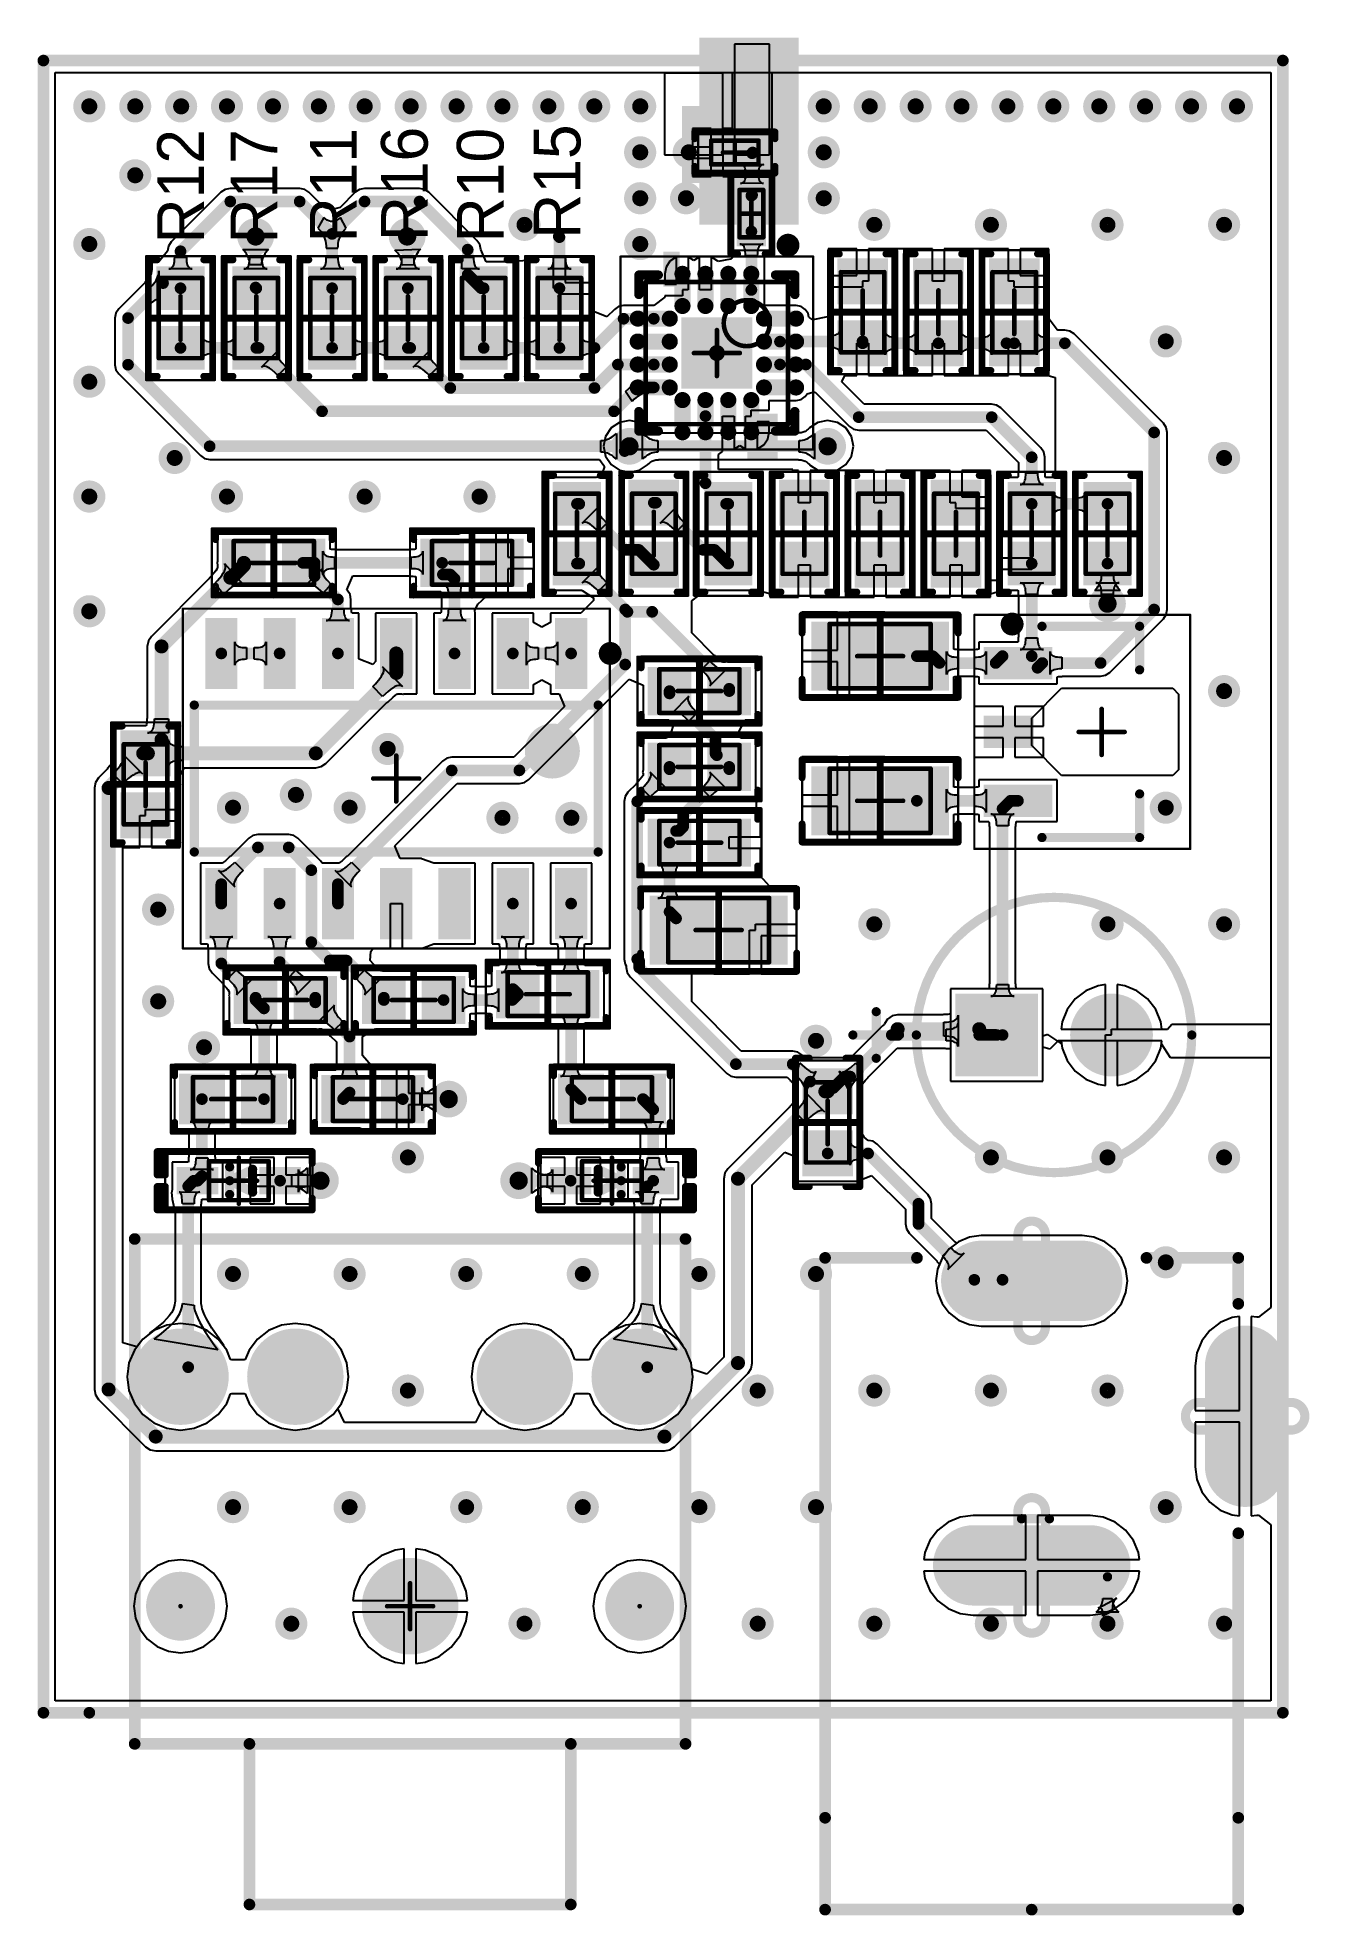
# Model space of a CAD drawing. Header units: millimetres. Extents: x 5.78 to 6.87, y 0.85 to 2.46.
import ezdxf

# ---------------------------------------------------------------- set-up
doc = ezdxf.new("R2010")
doc.units = ezdxf.units.MM
doc.header["$MEASUREMENT"] = 0
for name, color, linetype in [('BottomLayer', 5, 'Continuous'), ('BottomSolder', 6, 'Continuous'), ('Mechanical1', 6, 'Continuous'), ('Mechanical13', 56, 'Continuous'), ('Mechanical15', 56, 'Continuous'), ('MultiLayer', 9, 'Continuous'), ('PadHoleLayer', 156, 'Continuous'), ('TopLayer', 1, 'Continuous'), ('TopOverlay', 2, 'Continuous'), ('TopPaste', 8, 'Continuous'), ('TopSolder', 216, 'Continuous'), ('ViaHoleLayer', 16, 'Continuous')]:
    doc.layers.add(name, color=color, linetype=linetype)

msp = doc.modelspace()

# ---------------------------------------------------------------- texts
at = {"layer": 'TopOverlay'}
for s, p in [('R12', (5.925, 2.284)), ('R17', (5.988, 2.284)), ('R11', (6.056, 2.285)), ('R16', (6.117, 2.286)), ('R10', (6.182, 2.285)), ('R15', (6.248, 2.288))]:
    msp.add_text(s, height=0.04, rotation=90, dxfattribs=at).set_placement(p)

# ---------------------------------------------------------------- blocks, each defined once
blk = doc.blocks.new('7EF2B92C_0FC9_4C85_B662_5CEC65BFCCC4_44')
at = {"layer": 'BottomLayer', "const_width": 0.0394}
for points in [[(0.1772, 0.1969, 1), (0.2165, 0.1969, 1)], [(0.1772, 0.0984, 1), (0.2165, 0.0984, 1)], [(-0.0197, 0, 1), (0.0197, 0, 1)], [(0.1772, -0.0984, 1), (0.2165, -0.0984, 1)], [(0.1772, -0.1969, 1), (0.2165, -0.1969, 1)]]:
    blk.add_lwpolyline(points, format="xyb", close=True, dxfattribs=at)
at = {"layer": 'BottomSolder'}
for points, const_width in [([(0.1762, 0.1969, 1), (0.2175, 0.1969, 1)], 0.0414), ([(-0.001, 0.1969, 1), (0.001, 0.1969, 1)], 0.002), ([(0.1762, 0.0984, 1), (0.2175, 0.0984, 1)], 0.0414), ([(-0.0207, 0, 1), (0.0207, 0, 1)], 0.0414), ([(0.1762, -0.0984, 1), (0.2175, -0.0984, 1)], 0.0414), ([(0.1762, -0.1969, 1), (0.2175, -0.1969, 1)], 0.0414), ([(-0.001, -0.1969, 1), (0.001, -0.1969, 1)], 0.002)]:
    blk.add_lwpolyline(points, format="xyb", close=True, dxfattribs=dict(at, const_width=const_width))
at = {"layer": 'Mechanical15', "const_width": 0.00394}
for points in [[(0, 0.0197), (0, -0.0197)], [(-0.0197, 0), (0.0197, 0)]]:
    blk.add_lwpolyline(points, dxfattribs=at)
at = {"layer": 'Mechanical15', "const_width": 0.00197}
for points in [[(-0.001, 0.0197, 1), (0.001, 0.0197, 1)], [(-0.0207, 0, 1), (-0.0187, 0, 1)], [(0.0187, 0, 1), (0.0207, 0, 1)], [(-0.001, -0.0197, 1), (0.001, -0.0197, 1)]]:
    blk.add_lwpolyline(points, format="xyb", close=True, dxfattribs=at)
at = {"layer": 'MultiLayer', "const_width": 0.0394}
for points in [[(0.1772, 0.1969, 1), (0.2165, 0.1969, 1)], [(0.1772, 0.0984, 1), (0.2165, 0.0984, 1)], [(-0.0197, 0, 1), (0.0197, 0, 1)], [(0.1772, -0.0984, 1), (0.2165, -0.0984, 1)], [(0.1772, -0.1969, 1), (0.2165, -0.1969, 1)]]:
    blk.add_lwpolyline(points, format="xyb", close=True, dxfattribs=at)
at = {"layer": 'PadHoleLayer'}
for points, const_width in [([(-0.0148, 0.1969, 1), (0.0148, 0.1969, 1)], 0.0295), ([(0.185, 0.1969, 1), (0.2087, 0.1969, 1)], 0.0236), ([(0.185, 0.0984, 1), (0.2087, 0.0984, 1)], 0.0236), ([(-0.0118, 0, 1), (0.0118, 0, 1)], 0.0236), ([(0.185, -0.0984, 1), (0.2087, -0.0984, 1)], 0.0236), ([(-0.0148, -0.1969, 1), (0.0148, -0.1969, 1)], 0.0295), ([(0.185, -0.1969, 1), (0.2087, -0.1969, 1)], 0.0236)]:
    blk.add_lwpolyline(points, format="xyb", close=True, dxfattribs=dict(at, const_width=const_width))
at = {"layer": 'TopLayer', "const_width": 0.0394}
for points in [[(0.1772, 0.1969, 1), (0.2165, 0.1969, 1)], [(0.1772, 0.0984, 1), (0.2165, 0.0984, 1)], [(-0.0197, 0, 1), (0.0197, 0, 1)], [(0.1772, -0.0984, 1), (0.2165, -0.0984, 1)], [(0.1772, -0.1969, 1), (0.2165, -0.1969, 1)]]:
    blk.add_lwpolyline(points, format="xyb", close=True, dxfattribs=at)
at = {"layer": 'TopOverlay', "const_width": 0.01}
for points in [[(-0.1181, 0.2362), (0.315, 0.2362)], [(-0.1181, 0.2362), (-0.1181, -0.2362)], [(0.315, 0.2362), (0.315, -0.2362)], [(-0.2559, 0.1378), (-0.2559, -0.1378)], [(-0.2559, 0.1378), (-0.1181, 0.1378)], [(-0.2559, -0.1378), (-0.1181, -0.1378)], [(-0.1181, -0.1378), (-0.1181, -0.2362)], [(-0.1181, -0.2362), (0.315, -0.2362)]]:
    blk.add_lwpolyline(points, dxfattribs=at)
at = {"layer": 'TopOverlay', "const_width": 0.005}
for points in [[(-0.1206, 0.2362, 1), (-0.1156, 0.2362, 1)], [(-0.1206, 0.2362, 1), (-0.1156, 0.2362, 1)], [(0.3125, 0.2362, 1), (0.3175, 0.2362, 1)], [(0.3125, 0.2362, 1), (0.3175, 0.2362, 1)], [(-0.2584, 0.1378, 1), (-0.2534, 0.1378, 1)], [(-0.2584, 0.1378, 1), (-0.2534, 0.1378, 1)], [(-0.1206, 0.1378, 1), (-0.1156, 0.1378, 1)], [(-0.2584, -0.1378, 1), (-0.2534, -0.1378, 1)], [(-0.2584, -0.1378, 1), (-0.2534, -0.1378, 1)], [(-0.1206, -0.1378, 1), (-0.1156, -0.1378, 1)], [(-0.1206, -0.1378, 1), (-0.1156, -0.1378, 1)], [(-0.1206, -0.2362, 1), (-0.1156, -0.2362, 1)], [(-0.1206, -0.2362, 1), (-0.1156, -0.2362, 1)], [(-0.1206, -0.2362, 1), (-0.1156, -0.2362, 1)], [(0.3125, -0.2362, 1), (0.3175, -0.2362, 1)], [(0.3125, -0.2362, 1), (0.3175, -0.2362, 1)]]:
    blk.add_lwpolyline(points, format="xyb", close=True, dxfattribs=at)
at = {"layer": 'TopSolder'}
for points, const_width in [([(0.1762, 0.1969, 1), (0.2175, 0.1969, 1)], 0.0414), ([(-0.001, 0.1969, 1), (0.001, 0.1969, 1)], 0.002), ([(0.1762, 0.0984, 1), (0.2175, 0.0984, 1)], 0.0414), ([(-0.0207, 0, 1), (0.0207, 0, 1)], 0.0414), ([(0.1762, -0.0984, 1), (0.2175, -0.0984, 1)], 0.0414), ([(0.1762, -0.1969, 1), (0.2175, -0.1969, 1)], 0.0414), ([(-0.001, -0.1969, 1), (0.001, -0.1969, 1)], 0.002)]:
    blk.add_lwpolyline(points, format="xyb", close=True, dxfattribs=dict(at, const_width=const_width))
blk = doc.blocks.new('CAP_0402_1005_RF_45')
at = {"layer": 'Mechanical13', "const_width": 0.00394}
for points in [[(-0.0203, -0.0102), (-0.0203, 0.0102)], [(-0.0203, 0.0102), (0.0203, 0.0102)], [(0.0203, -0.0102), (0.0203, 0.0102)], [(-0.0203, -0.0102), (0.0203, -0.0102)]]:
    blk.add_lwpolyline(points, dxfattribs=at)
at = {"layer": 'Mechanical13', "const_width": 0.00197}
for points in [[(-0.0213, 0.0102, 1), (-0.0193, 0.0102, 1)], [(-0.0213, 0.0102, 1), (-0.0193, 0.0102, 1)], [(0.0193, 0.0102, 1), (0.0213, 0.0102, 1)], [(0.0193, 0.0102, 1), (0.0213, 0.0102, 1)], [(-0.0213, -0.0102, 1), (-0.0193, -0.0102, 1)], [(-0.0213, -0.0102, 1), (-0.0193, -0.0102, 1)], [(0.0193, -0.0102, 1), (0.0213, -0.0102, 1)], [(0.0193, -0.0102, 1), (0.0213, -0.0102, 1)]]:
    blk.add_lwpolyline(points, format="xyb", close=True, dxfattribs=at)
at = {"layer": 'Mechanical15'}
for points, const_width in [([(-0.0315, -0.0157), (-0.0315, 0.0157)], 0.00197), ([(-0.0315, 0.0157), (0.0315, 0.0157)], 0.00197), ([(0.0315, -0.0157), (0.0315, 0.0157)], 0.00197), ([(-0.0102, 0), (0.0102, 0)], 0.00394), ([(0, -0.0102), (0, 0.0102)], 0.00394), ([(-0.0315, -0.0157), (0.0315, -0.0157)], 0.00197)]:
    blk.add_lwpolyline(points, dxfattribs=dict(at, const_width=const_width))
for points, const_width in [([(-0.032, 0.0157, 1), (-0.031, 0.0157, 1)], 0.000984), ([(-0.032, 0.0157, 1), (-0.031, 0.0157, 1)], 0.000984), ([(0.031, 0.0157, 1), (0.032, 0.0157, 1)], 0.000984), ([(0.031, 0.0157, 1), (0.032, 0.0157, 1)], 0.000984), ([(-0.0112, 0, 1), (-0.0093, 0, 1)], 0.00197), ([(-0.001, 0.0102, 1), (0.001, 0.0102, 1)], 0.00197), ([(0.0093, 0, 1), (0.0112, 0, 1)], 0.00197), ([(-0.032, -0.0157, 1), (-0.031, -0.0157, 1)], 0.000984), ([(-0.032, -0.0157, 1), (-0.031, -0.0157, 1)], 0.000984), ([(-0.001, -0.0102, 1), (0.001, -0.0102, 1)], 0.00197), ([(0.031, -0.0157, 1), (0.032, -0.0157, 1)], 0.000984), ([(0.031, -0.0157, 1), (0.032, -0.0157, 1)], 0.000984)]:
    blk.add_lwpolyline(points, format="xyb", close=True, dxfattribs=dict(at, const_width=const_width))
at = {"layer": 'TopLayer'}
for points in [[(-0.0045, -0.0106), (-0.0045, 0.0106), (-0.0262, -0.0106), (-0.0262, 0.0106)], [(0.0262, -0.0106), (0.0262, 0.0106), (0.0045, -0.0106), (0.0045, 0.0106)]]:
    blk.add_solid(points, dxfattribs=at)
at = {"layer": 'TopOverlay', "const_width": 0.00591}
for points in [[(-0.0344, 0.0177), (0.0344, 0.0177)], [(-0.0344, 0.0118), (-0.0344, 0.0177)], [(0.0344, 0.0118), (0.0344, 0.0177)], [(-0.0344, -0.0177), (-0.0344, -0.0118)], [(-0.0344, -0.0177), (0.0344, -0.0177)], [(0.0344, -0.0177), (0.0344, -0.0118)]]:
    blk.add_lwpolyline(points, dxfattribs=at)
at = {"layer": 'TopOverlay', "const_width": 0.00295}
for points in [[(-0.0359, 0.0177, 1), (-0.033, 0.0177, 1)], [(-0.0359, 0.0177, 1), (-0.033, 0.0177, 1)], [(0.033, 0.0177, 1), (0.0359, 0.0177, 1)], [(0.033, 0.0177, 1), (0.0359, 0.0177, 1)], [(-0.0359, 0.0118, 1), (-0.033, 0.0118, 1)], [(0.033, 0.0118, 1), (0.0359, 0.0118, 1)], [(-0.0359, -0.0118, 1), (-0.033, -0.0118, 1)], [(-0.0359, -0.0177, 1), (-0.033, -0.0177, 1)], [(-0.0359, -0.0177, 1), (-0.033, -0.0177, 1)], [(0.033, -0.0118, 1), (0.0359, -0.0118, 1)], [(0.033, -0.0177, 1), (0.0359, -0.0177, 1)], [(0.033, -0.0177, 1), (0.0359, -0.0177, 1)]]:
    blk.add_lwpolyline(points, format="xyb", close=True, dxfattribs=at)
at = {"layer": 'TopPaste'}
for points in [[(-0.0045, -0.0106), (-0.0045, 0.0106), (-0.0262, -0.0106), (-0.0262, 0.0106)], [(0.0262, -0.0106), (0.0262, 0.0106), (0.0045, -0.0106), (0.0045, 0.0106)]]:
    blk.add_solid(points, dxfattribs=at)
at = {"layer": 'TopSolder'}
for points in [[(-0.0025, -0.0126), (-0.0025, 0.0126), (-0.0282, -0.0126), (-0.0282, 0.0126)], [(0.0282, -0.0126), (0.0282, 0.0126), (0.0025, -0.0126), (0.0025, 0.0126)]]:
    blk.add_solid(points, dxfattribs=at)
blk = doc.blocks.new('CAP_0402_1005_RF_46')
at = {"layer": 'Mechanical13', "const_width": 0.00394}
for points in [[(-0.0203, -0.0102), (-0.0203, 0.0102)], [(0.0203, 0.0102), (-0.0203, 0.0102)], [(0.0203, -0.0102), (0.0203, 0.0102)], [(0.0203, -0.0102), (-0.0203, -0.0102)]]:
    blk.add_lwpolyline(points, dxfattribs=at)
at = {"layer": 'Mechanical13', "const_width": 0.00197}
for points in [[(-0.0213, 0.0102, 1), (-0.0193, 0.0102, 1)], [(-0.0213, 0.0102, 1), (-0.0193, 0.0102, 1)], [(0.0193, 0.0102, 1), (0.0213, 0.0102, 1)], [(0.0193, 0.0102, 1), (0.0213, 0.0102, 1)], [(-0.0213, -0.0102, 1), (-0.0193, -0.0102, 1)], [(-0.0213, -0.0102, 1), (-0.0193, -0.0102, 1)], [(0.0193, -0.0102, 1), (0.0213, -0.0102, 1)], [(0.0193, -0.0102, 1), (0.0213, -0.0102, 1)]]:
    blk.add_lwpolyline(points, format="xyb", close=True, dxfattribs=at)
at = {"layer": 'Mechanical15'}
for points, const_width in [([(-0.0315, -0.0157), (-0.0315, 0.0157)], 0.00197), ([(0.0315, 0.0157), (-0.0315, 0.0157)], 0.00197), ([(0.0315, -0.0157), (0.0315, 0.0157)], 0.00197), ([(0.0102, 0), (-0.0102, 0)], 0.00394), ([(0, -0.0102), (0, 0.0102)], 0.00394), ([(0.0315, -0.0157), (-0.0315, -0.0157)], 0.00197)]:
    blk.add_lwpolyline(points, dxfattribs=dict(at, const_width=const_width))
for points, const_width in [([(-0.032, 0.0157, 1), (-0.031, 0.0157, 1)], 0.000984), ([(-0.032, 0.0157, 1), (-0.031, 0.0157, 1)], 0.000984), ([(0.031, 0.0157, 1), (0.032, 0.0157, 1)], 0.000984), ([(0.031, 0.0157, 1), (0.032, 0.0157, 1)], 0.000984), ([(-0.0112, 0, 1), (-0.0093, 0, 1)], 0.00197), ([(-0.001, 0.0102, 1), (0.001, 0.0102, 1)], 0.00197), ([(0.0093, 0, 1), (0.0112, 0, 1)], 0.00197), ([(-0.032, -0.0157, 1), (-0.031, -0.0157, 1)], 0.000984), ([(-0.032, -0.0157, 1), (-0.031, -0.0157, 1)], 0.000984), ([(-0.001, -0.0102, 1), (0.001, -0.0102, 1)], 0.00197), ([(0.031, -0.0157, 1), (0.032, -0.0157, 1)], 0.000984), ([(0.031, -0.0157, 1), (0.032, -0.0157, 1)], 0.000984)]:
    blk.add_lwpolyline(points, format="xyb", close=True, dxfattribs=dict(at, const_width=const_width))
at = {"layer": 'TopLayer'}
for points in [[(-0.0045, -0.0106), (-0.0045, 0.0106), (-0.0262, -0.0106), (-0.0262, 0.0106)], [(0.0262, -0.0106), (0.0262, 0.0106), (0.0045, -0.0106), (0.0045, 0.0106)]]:
    blk.add_solid(points, dxfattribs=at)
at = {"layer": 'TopOverlay', "const_width": 0.00591}
for points in [[(0.0344, 0.0177), (-0.0344, 0.0177)], [(-0.0344, 0.0118), (-0.0344, 0.0177)], [(0.0344, 0.0118), (0.0344, 0.0177)], [(-0.0344, -0.0177), (-0.0344, -0.0118)], [(0.0344, -0.0177), (-0.0344, -0.0177)], [(0.0344, -0.0177), (0.0344, -0.0118)]]:
    blk.add_lwpolyline(points, dxfattribs=at)
at = {"layer": 'TopOverlay', "const_width": 0.00295}
for points in [[(-0.0359, 0.0177, 1), (-0.033, 0.0177, 1)], [(-0.0359, 0.0177, 1), (-0.033, 0.0177, 1)], [(0.033, 0.0177, 1), (0.0359, 0.0177, 1)], [(0.033, 0.0177, 1), (0.0359, 0.0177, 1)], [(-0.0359, 0.0118, 1), (-0.033, 0.0118, 1)], [(0.033, 0.0118, 1), (0.0359, 0.0118, 1)], [(-0.0359, -0.0118, 1), (-0.033, -0.0118, 1)], [(-0.0359, -0.0177, 1), (-0.033, -0.0177, 1)], [(-0.0359, -0.0177, 1), (-0.033, -0.0177, 1)], [(0.033, -0.0118, 1), (0.0359, -0.0118, 1)], [(0.033, -0.0177, 1), (0.0359, -0.0177, 1)], [(0.033, -0.0177, 1), (0.0359, -0.0177, 1)]]:
    blk.add_lwpolyline(points, format="xyb", close=True, dxfattribs=at)
at = {"layer": 'TopPaste'}
for points in [[(-0.0045, -0.0106), (-0.0045, 0.0106), (-0.0262, -0.0106), (-0.0262, 0.0106)], [(0.0262, -0.0106), (0.0262, 0.0106), (0.0045, -0.0106), (0.0045, 0.0106)]]:
    blk.add_solid(points, dxfattribs=at)
at = {"layer": 'TopSolder'}
for points in [[(-0.0025, -0.0126), (-0.0025, 0.0126), (-0.0282, -0.0126), (-0.0282, 0.0126)], [(0.0282, -0.0126), (0.0282, 0.0126), (0.0025, -0.0126), (0.0025, 0.0126)]]:
    blk.add_solid(points, dxfattribs=at)
blk = doc.blocks.new('CAP_0603_1608_47')
at = {"layer": 'Mechanical13', "const_width": 0.00394}
for points in [[(-0.0344, 0.0187), (-0.0344, -0.0187)], [(0.0344, 0.0187), (-0.0344, 0.0187)], [(0.0344, 0.0187), (0.0344, -0.0187)], [(0.0344, -0.0187), (-0.0344, -0.0187)]]:
    blk.add_lwpolyline(points, dxfattribs=at)
at = {"layer": 'Mechanical13', "const_width": 0.00197}
for points in [[(-0.0354, 0.0187, 1), (-0.0335, 0.0187, 1)], [(-0.0354, 0.0187, 1), (-0.0335, 0.0187, 1)], [(0.0335, 0.0187, 1), (0.0354, 0.0187, 1)], [(0.0335, 0.0187, 1), (0.0354, 0.0187, 1)], [(-0.0354, -0.0187, 1), (-0.0335, -0.0187, 1)], [(-0.0354, -0.0187, 1), (-0.0335, -0.0187, 1)], [(0.0335, -0.0187, 1), (0.0354, -0.0187, 1)], [(0.0335, -0.0187, 1), (0.0354, -0.0187, 1)]]:
    blk.add_lwpolyline(points, format="xyb", close=True, dxfattribs=at)
at = {"layer": 'Mechanical15'}
for points, const_width in [([(-0.0532, 0.0295), (-0.0532, -0.0295)], 0.00197), ([(0.0532, 0.0295), (-0.0532, 0.0295)], 0.00197), ([(0, 0.0187), (0, -0.0187)], 0.00394), ([(0.0532, 0.0295), (0.0532, -0.0295)], 0.00197), ([(0.0187, 0), (-0.0187, 0)], 0.00394), ([(0.0532, -0.0295), (-0.0532, -0.0295)], 0.00197)]:
    blk.add_lwpolyline(points, dxfattribs=dict(at, const_width=const_width))
for points, const_width in [([(-0.0536, 0.0295, 1), (-0.0527, 0.0295, 1)], 0.000984), ([(-0.0536, 0.0295, 1), (-0.0527, 0.0295, 1)], 0.000984), ([(-0.001, 0.0187, 1), (0.001, 0.0187, 1)], 0.00197), ([(0.0527, 0.0295, 1), (0.0536, 0.0295, 1)], 0.000984), ([(0.0527, 0.0295, 1), (0.0536, 0.0295, 1)], 0.000984), ([(-0.0197, 0, 1), (-0.0177, 0, 1)], 0.00197), ([(0.0177, 0, 1), (0.0197, 0, 1)], 0.00197), ([(-0.0536, -0.0295, 1), (-0.0527, -0.0295, 1)], 0.000984), ([(-0.0536, -0.0295, 1), (-0.0527, -0.0295, 1)], 0.000984), ([(-0.001, -0.0187, 1), (0.001, -0.0187, 1)], 0.00197), ([(0.0527, -0.0295, 1), (0.0536, -0.0295, 1)], 0.000984), ([(0.0527, -0.0295, 1), (0.0536, -0.0295, 1)], 0.000984)]:
    blk.add_lwpolyline(points, format="xyb", close=True, dxfattribs=dict(at, const_width=const_width))
at = {"layer": 'TopLayer'}
for points in [[(-0.0089, -0.0197), (-0.0089, 0.0197), (-0.0443, -0.0197), (-0.0443, 0.0197)], [(0.0443, -0.0197), (0.0443, 0.0197), (0.0089, -0.0197), (0.0089, 0.0197)]]:
    blk.add_solid(points, dxfattribs=at)
at = {"layer": 'TopOverlay', "const_width": 0.00591}
for points in [[(0.05, 0.0276), (-0.05, 0.0276)], [(-0.05, 0.0276), (-0.05, 0.02)], [(0, 0.0276), (0, -0.0276)], [(0.05, 0.0276), (0.05, 0.02)], [(-0.05, -0.02), (-0.05, -0.0276)], [(0.05, -0.0276), (-0.05, -0.0276)], [(0.05, -0.02), (0.05, -0.0276)]]:
    blk.add_lwpolyline(points, dxfattribs=at)
at = {"layer": 'TopOverlay', "const_width": 0.00295}
for points in [[(-0.0515, 0.0276, 1), (-0.0485, 0.0276, 1)], [(-0.0515, 0.0276, 1), (-0.0485, 0.0276, 1)], [(-0.0515, 0.02, 1), (-0.0485, 0.02, 1)], [(-0.0015, 0.0276, 1), (0.0015, 0.0276, 1)], [(0.0485, 0.0276, 1), (0.0515, 0.0276, 1)], [(0.0485, 0.0276, 1), (0.0515, 0.0276, 1)], [(0.0485, 0.02, 1), (0.0515, 0.02, 1)], [(-0.0515, -0.02, 1), (-0.0485, -0.02, 1)], [(-0.0515, -0.0276, 1), (-0.0485, -0.0276, 1)], [(-0.0515, -0.0276, 1), (-0.0485, -0.0276, 1)], [(-0.0015, -0.0276, 1), (0.0015, -0.0276, 1)], [(0.0485, -0.02, 1), (0.0515, -0.02, 1)], [(0.0485, -0.0276, 1), (0.0515, -0.0276, 1)], [(0.0485, -0.0276, 1), (0.0515, -0.0276, 1)]]:
    blk.add_lwpolyline(points, format="xyb", close=True, dxfattribs=at)
at = {"layer": 'TopPaste'}
for points in [[(-0.0089, -0.0197), (-0.0089, 0.0197), (-0.0443, -0.0197), (-0.0443, 0.0197)], [(0.0443, -0.0197), (0.0443, 0.0197), (0.0089, -0.0197), (0.0089, 0.0197)]]:
    blk.add_solid(points, dxfattribs=at)
at = {"layer": 'TopSolder'}
for points in [[(-0.0069, -0.0217), (-0.0069, 0.0217), (-0.0463, -0.0217), (-0.0463, 0.0217)], [(0.0463, -0.0217), (0.0463, 0.0217), (0.0069, -0.0217), (0.0069, 0.0217)]]:
    blk.add_solid(points, dxfattribs=at)
blk = doc.blocks.new('CAP_0603_1608_48')
at = {"layer": 'Mechanical13', "const_width": 0.00394}
for points in [[(-0.0344, -0.0187), (-0.0344, 0.0187)], [(0.0344, 0.0187), (-0.0344, 0.0187)], [(0.0344, -0.0187), (0.0344, 0.0187)], [(0.0344, -0.0187), (-0.0344, -0.0187)]]:
    blk.add_lwpolyline(points, dxfattribs=at)
at = {"layer": 'Mechanical13', "const_width": 0.00197}
for points in [[(-0.0354, 0.0187, 1), (-0.0335, 0.0187, 1)], [(-0.0354, 0.0187, 1), (-0.0335, 0.0187, 1)], [(0.0335, 0.0187, 1), (0.0354, 0.0187, 1)], [(0.0335, 0.0187, 1), (0.0354, 0.0187, 1)], [(-0.0354, -0.0187, 1), (-0.0335, -0.0187, 1)], [(-0.0354, -0.0187, 1), (-0.0335, -0.0187, 1)], [(0.0335, -0.0187, 1), (0.0354, -0.0187, 1)], [(0.0335, -0.0187, 1), (0.0354, -0.0187, 1)]]:
    blk.add_lwpolyline(points, format="xyb", close=True, dxfattribs=at)
at = {"layer": 'Mechanical15'}
for points, const_width in [([(-0.0532, -0.0295), (-0.0532, 0.0295)], 0.00197), ([(0.0532, 0.0295), (-0.0532, 0.0295)], 0.00197), ([(0, -0.0187), (0, 0.0187)], 0.00394), ([(0.0532, -0.0295), (0.0532, 0.0295)], 0.00197), ([(0.0187, 0), (-0.0187, 0)], 0.00394), ([(0.0532, -0.0295), (-0.0532, -0.0295)], 0.00197)]:
    blk.add_lwpolyline(points, dxfattribs=dict(at, const_width=const_width))
for points, const_width in [([(-0.0536, 0.0295, 1), (-0.0527, 0.0295, 1)], 0.000984), ([(-0.0536, 0.0295, 1), (-0.0527, 0.0295, 1)], 0.000984), ([(-0.001, 0.0187, 1), (0.001, 0.0187, 1)], 0.00197), ([(0.0527, 0.0295, 1), (0.0536, 0.0295, 1)], 0.000984), ([(0.0527, 0.0295, 1), (0.0536, 0.0295, 1)], 0.000984), ([(-0.0197, 0, 1), (-0.0177, 0, 1)], 0.00197), ([(0.0177, 0, 1), (0.0197, 0, 1)], 0.00197), ([(-0.0536, -0.0295, 1), (-0.0527, -0.0295, 1)], 0.000984), ([(-0.0536, -0.0295, 1), (-0.0527, -0.0295, 1)], 0.000984), ([(-0.001, -0.0187, 1), (0.001, -0.0187, 1)], 0.00197), ([(0.0527, -0.0295, 1), (0.0536, -0.0295, 1)], 0.000984), ([(0.0527, -0.0295, 1), (0.0536, -0.0295, 1)], 0.000984)]:
    blk.add_lwpolyline(points, format="xyb", close=True, dxfattribs=dict(at, const_width=const_width))
at = {"layer": 'TopLayer'}
for points in [[(-0.0089, -0.0197), (-0.0089, 0.0197), (-0.0443, -0.0197), (-0.0443, 0.0197)], [(0.0443, -0.0197), (0.0443, 0.0197), (0.0089, -0.0197), (0.0089, 0.0197)]]:
    blk.add_solid(points, dxfattribs=at)
at = {"layer": 'TopOverlay', "const_width": 0.00591}
for points in [[(0.05, 0.0276), (-0.05, 0.0276)], [(-0.05, 0.02), (-0.05, 0.0276)], [(0, -0.0276), (0, 0.0276)], [(0.05, 0.02), (0.05, 0.0276)], [(-0.05, -0.0276), (-0.05, -0.02)], [(0.05, -0.0276), (-0.05, -0.0276)], [(0.05, -0.0276), (0.05, -0.02)]]:
    blk.add_lwpolyline(points, dxfattribs=at)
at = {"layer": 'TopOverlay', "const_width": 0.00295}
for points in [[(-0.0515, 0.0276, 1), (-0.0485, 0.0276, 1)], [(-0.0515, 0.0276, 1), (-0.0485, 0.0276, 1)], [(-0.0515, 0.02, 1), (-0.0485, 0.02, 1)], [(-0.0015, 0.0276, 1), (0.0015, 0.0276, 1)], [(0.0485, 0.0276, 1), (0.0515, 0.0276, 1)], [(0.0485, 0.0276, 1), (0.0515, 0.0276, 1)], [(0.0485, 0.02, 1), (0.0515, 0.02, 1)], [(-0.0515, -0.02, 1), (-0.0485, -0.02, 1)], [(-0.0515, -0.0276, 1), (-0.0485, -0.0276, 1)], [(-0.0515, -0.0276, 1), (-0.0485, -0.0276, 1)], [(-0.0015, -0.0276, 1), (0.0015, -0.0276, 1)], [(0.0485, -0.02, 1), (0.0515, -0.02, 1)], [(0.0485, -0.0276, 1), (0.0515, -0.0276, 1)], [(0.0485, -0.0276, 1), (0.0515, -0.0276, 1)]]:
    blk.add_lwpolyline(points, format="xyb", close=True, dxfattribs=at)
at = {"layer": 'TopPaste'}
for points in [[(-0.0089, -0.0197), (-0.0089, 0.0197), (-0.0443, -0.0197), (-0.0443, 0.0197)], [(0.0443, -0.0197), (0.0443, 0.0197), (0.0089, -0.0197), (0.0089, 0.0197)]]:
    blk.add_solid(points, dxfattribs=at)
at = {"layer": 'TopSolder'}
for points in [[(-0.0069, -0.0217), (-0.0069, 0.0217), (-0.0463, -0.0217), (-0.0463, 0.0217)], [(0.0463, -0.0217), (0.0463, 0.0217), (0.0069, -0.0217), (0.0069, 0.0217)]]:
    blk.add_solid(points, dxfattribs=at)
blk = doc.blocks.new('CAP_0603_1608_49')
at = {"layer": 'Mechanical13', "const_width": 0.00394}
for points in [[(-0.0344, -0.0187), (-0.0344, 0.0187)], [(0.0344, 0.0187), (-0.0344, 0.0187)], [(0.0344, -0.0187), (0.0344, 0.0187)], [(0.0344, -0.0187), (-0.0344, -0.0187)]]:
    blk.add_lwpolyline(points, dxfattribs=at)
at = {"layer": 'Mechanical13', "const_width": 0.00197}
for points in [[(-0.0354, 0.0187, 1), (-0.0335, 0.0187, 1)], [(-0.0354, 0.0187, 1), (-0.0335, 0.0187, 1)], [(0.0335, 0.0187, 1), (0.0354, 0.0187, 1)], [(0.0335, 0.0187, 1), (0.0354, 0.0187, 1)], [(-0.0354, -0.0187, 1), (-0.0335, -0.0187, 1)], [(-0.0354, -0.0187, 1), (-0.0335, -0.0187, 1)], [(0.0335, -0.0187, 1), (0.0354, -0.0187, 1)], [(0.0335, -0.0187, 1), (0.0354, -0.0187, 1)]]:
    blk.add_lwpolyline(points, format="xyb", close=True, dxfattribs=at)
at = {"layer": 'Mechanical15'}
for points, const_width in [([(-0.0532, -0.0295), (-0.0532, 0.0295)], 0.00197), ([(0.0532, 0.0295), (-0.0532, 0.0295)], 0.00197), ([(0, -0.0187), (0, 0.0187)], 0.00394), ([(0.0532, -0.0295), (0.0532, 0.0295)], 0.00197), ([(0.0187, 0), (-0.0187, 0)], 0.00394), ([(0.0532, -0.0295), (-0.0532, -0.0295)], 0.00197)]:
    blk.add_lwpolyline(points, dxfattribs=dict(at, const_width=const_width))
for points, const_width in [([(-0.0536, 0.0295, 1), (-0.0527, 0.0295, 1)], 0.000984), ([(-0.0536, 0.0295, 1), (-0.0527, 0.0295, 1)], 0.000984), ([(-0.001, 0.0187, 1), (0.001, 0.0187, 1)], 0.00197), ([(0.0527, 0.0295, 1), (0.0536, 0.0295, 1)], 0.000984), ([(0.0527, 0.0295, 1), (0.0536, 0.0295, 1)], 0.000984), ([(-0.0197, 0, 1), (-0.0177, 0, 1)], 0.00197), ([(0.0177, 0, 1), (0.0197, 0, 1)], 0.00197), ([(-0.0536, -0.0295, 1), (-0.0527, -0.0295, 1)], 0.000984), ([(-0.0536, -0.0295, 1), (-0.0527, -0.0295, 1)], 0.000984), ([(-0.001, -0.0187, 1), (0.001, -0.0187, 1)], 0.00197), ([(0.0527, -0.0295, 1), (0.0536, -0.0295, 1)], 0.000984), ([(0.0527, -0.0295, 1), (0.0536, -0.0295, 1)], 0.000984)]:
    blk.add_lwpolyline(points, format="xyb", close=True, dxfattribs=dict(at, const_width=const_width))
at = {"layer": 'TopLayer'}
for points in [[(-0.0089, -0.0197), (-0.0089, 0.0197), (-0.0443, -0.0197), (-0.0443, 0.0197)], [(0.0443, -0.0197), (0.0443, 0.0197), (0.0089, -0.0197), (0.0089, 0.0197)]]:
    blk.add_solid(points, dxfattribs=at)
at = {"layer": 'TopOverlay', "const_width": 0.00591}
for points in [[(0.05, 0.0276), (-0.05, 0.0276)], [(-0.05, 0.02), (-0.05, 0.0276)], [(0, -0.0276), (0, 0.0276)], [(0.05, 0.02), (0.05, 0.0276)], [(-0.05, -0.0276), (-0.05, -0.02)], [(0.05, -0.0276), (-0.05, -0.0276)], [(0.05, -0.0276), (0.05, -0.02)]]:
    blk.add_lwpolyline(points, dxfattribs=at)
at = {"layer": 'TopOverlay', "const_width": 0.00295}
for points in [[(-0.0515, 0.0276, 1), (-0.0485, 0.0276, 1)], [(-0.0515, 0.0276, 1), (-0.0485, 0.0276, 1)], [(-0.0515, 0.02, 1), (-0.0485, 0.02, 1)], [(-0.0015, 0.0276, 1), (0.0015, 0.0276, 1)], [(0.0485, 0.0276, 1), (0.0515, 0.0276, 1)], [(0.0485, 0.0276, 1), (0.0515, 0.0276, 1)], [(0.0485, 0.02, 1), (0.0515, 0.02, 1)], [(-0.0515, -0.02, 1), (-0.0485, -0.02, 1)], [(-0.0515, -0.0276, 1), (-0.0485, -0.0276, 1)], [(-0.0515, -0.0276, 1), (-0.0485, -0.0276, 1)], [(-0.0015, -0.0276, 1), (0.0015, -0.0276, 1)], [(0.0485, -0.02, 1), (0.0515, -0.02, 1)], [(0.0485, -0.0276, 1), (0.0515, -0.0276, 1)], [(0.0485, -0.0276, 1), (0.0515, -0.0276, 1)]]:
    blk.add_lwpolyline(points, format="xyb", close=True, dxfattribs=at)
at = {"layer": 'TopPaste'}
for points in [[(-0.0089, -0.0197), (-0.0089, 0.0197), (-0.0443, -0.0197), (-0.0443, 0.0197)], [(0.0443, -0.0197), (0.0443, 0.0197), (0.0089, -0.0197), (0.0089, 0.0197)]]:
    blk.add_solid(points, dxfattribs=at)
at = {"layer": 'TopSolder'}
for points in [[(-0.0069, -0.0217), (-0.0069, 0.0217), (-0.0463, -0.0217), (-0.0463, 0.0217)], [(0.0463, -0.0217), (0.0463, 0.0217), (0.0069, -0.0217), (0.0069, 0.0217)]]:
    blk.add_solid(points, dxfattribs=at)
blk = doc.blocks.new('CAP_0603_1608_50')
at = {"layer": 'Mechanical13', "const_width": 0.00394}
for points in [[(-0.0344, -0.0187), (-0.0344, 0.0187)], [(0.0344, 0.0187), (-0.0344, 0.0187)], [(0.0344, -0.0187), (0.0344, 0.0187)], [(0.0344, -0.0187), (-0.0344, -0.0187)]]:
    blk.add_lwpolyline(points, dxfattribs=at)
at = {"layer": 'Mechanical13', "const_width": 0.00197}
for points in [[(-0.0354, 0.0187, 1), (-0.0335, 0.0187, 1)], [(-0.0354, 0.0187, 1), (-0.0335, 0.0187, 1)], [(0.0335, 0.0187, 1), (0.0354, 0.0187, 1)], [(0.0335, 0.0187, 1), (0.0354, 0.0187, 1)], [(-0.0354, -0.0187, 1), (-0.0335, -0.0187, 1)], [(-0.0354, -0.0187, 1), (-0.0335, -0.0187, 1)], [(0.0335, -0.0187, 1), (0.0354, -0.0187, 1)], [(0.0335, -0.0187, 1), (0.0354, -0.0187, 1)]]:
    blk.add_lwpolyline(points, format="xyb", close=True, dxfattribs=at)
at = {"layer": 'Mechanical15'}
for points, const_width in [([(-0.0532, -0.0295), (-0.0532, 0.0295)], 0.00197), ([(0.0532, 0.0295), (-0.0532, 0.0295)], 0.00197), ([(0, -0.0187), (0, 0.0187)], 0.00394), ([(0.0532, -0.0295), (0.0532, 0.0295)], 0.00197), ([(0.0187, 0), (-0.0187, 0)], 0.00394), ([(0.0532, -0.0295), (-0.0532, -0.0295)], 0.00197)]:
    blk.add_lwpolyline(points, dxfattribs=dict(at, const_width=const_width))
for points, const_width in [([(-0.0536, 0.0295, 1), (-0.0527, 0.0295, 1)], 0.000984), ([(-0.0536, 0.0295, 1), (-0.0527, 0.0295, 1)], 0.000984), ([(-0.001, 0.0187, 1), (0.001, 0.0187, 1)], 0.00197), ([(0.0527, 0.0295, 1), (0.0536, 0.0295, 1)], 0.000984), ([(0.0527, 0.0295, 1), (0.0536, 0.0295, 1)], 0.000984), ([(-0.0197, 0, 1), (-0.0177, 0, 1)], 0.00197), ([(0.0177, 0, 1), (0.0197, 0, 1)], 0.00197), ([(-0.0536, -0.0295, 1), (-0.0527, -0.0295, 1)], 0.000984), ([(-0.0536, -0.0295, 1), (-0.0527, -0.0295, 1)], 0.000984), ([(-0.001, -0.0187, 1), (0.001, -0.0187, 1)], 0.00197), ([(0.0527, -0.0295, 1), (0.0536, -0.0295, 1)], 0.000984), ([(0.0527, -0.0295, 1), (0.0536, -0.0295, 1)], 0.000984)]:
    blk.add_lwpolyline(points, format="xyb", close=True, dxfattribs=dict(at, const_width=const_width))
at = {"layer": 'TopLayer'}
for points in [[(-0.0089, -0.0197), (-0.0089, 0.0197), (-0.0443, -0.0197), (-0.0443, 0.0197)], [(0.0443, -0.0197), (0.0443, 0.0197), (0.0089, -0.0197), (0.0089, 0.0197)]]:
    blk.add_solid(points, dxfattribs=at)
at = {"layer": 'TopOverlay', "const_width": 0.00591}
for points in [[(0.05, 0.0276), (-0.05, 0.0276)], [(-0.05, 0.02), (-0.05, 0.0276)], [(0, -0.0276), (0, 0.0276)], [(0.05, 0.02), (0.05, 0.0276)], [(-0.05, -0.0276), (-0.05, -0.02)], [(0.05, -0.0276), (-0.05, -0.0276)], [(0.05, -0.0276), (0.05, -0.02)]]:
    blk.add_lwpolyline(points, dxfattribs=at)
at = {"layer": 'TopOverlay', "const_width": 0.00295}
for points in [[(-0.0515, 0.0276, 1), (-0.0485, 0.0276, 1)], [(-0.0515, 0.0276, 1), (-0.0485, 0.0276, 1)], [(-0.0515, 0.02, 1), (-0.0485, 0.02, 1)], [(-0.0015, 0.0276, 1), (0.0015, 0.0276, 1)], [(0.0485, 0.0276, 1), (0.0515, 0.0276, 1)], [(0.0485, 0.0276, 1), (0.0515, 0.0276, 1)], [(0.0485, 0.02, 1), (0.0515, 0.02, 1)], [(-0.0515, -0.02, 1), (-0.0485, -0.02, 1)], [(-0.0515, -0.0276, 1), (-0.0485, -0.0276, 1)], [(-0.0515, -0.0276, 1), (-0.0485, -0.0276, 1)], [(-0.0015, -0.0276, 1), (0.0015, -0.0276, 1)], [(0.0485, -0.02, 1), (0.0515, -0.02, 1)], [(0.0485, -0.0276, 1), (0.0515, -0.0276, 1)], [(0.0485, -0.0276, 1), (0.0515, -0.0276, 1)]]:
    blk.add_lwpolyline(points, format="xyb", close=True, dxfattribs=at)
at = {"layer": 'TopPaste'}
for points in [[(-0.0089, -0.0197), (-0.0089, 0.0197), (-0.0443, -0.0197), (-0.0443, 0.0197)], [(0.0443, -0.0197), (0.0443, 0.0197), (0.0089, -0.0197), (0.0089, 0.0197)]]:
    blk.add_solid(points, dxfattribs=at)
at = {"layer": 'TopSolder'}
for points in [[(-0.0069, -0.0217), (-0.0069, 0.0217), (-0.0463, -0.0217), (-0.0463, 0.0217)], [(0.0463, -0.0217), (0.0463, 0.0217), (0.0069, -0.0217), (0.0069, 0.0217)]]:
    blk.add_solid(points, dxfattribs=at)
blk = doc.blocks.new('1C9CA8C2_7F7E_4E2B_A488_6DD37E6BADEA_51')
at = {"layer": 'Mechanical13', "const_width": 0.00394}
for points in [[(-0.061, -0.061), (-0.061, 0.061)], [(0.061, 0.061), (-0.061, 0.061)], [(0.061, -0.061), (0.061, 0.061)], [(0.061, -0.061), (-0.061, -0.061)]]:
    blk.add_lwpolyline(points, dxfattribs=at)
at = {"layer": 'Mechanical13'}
for points, const_width in [([(-0.062, 0.061, 1), (-0.06, 0.061, 1)], 0.00197), ([(-0.062, 0.061, 1), (-0.06, 0.061, 1)], 0.00197), ([(0.06, 0.061, 1), (0.062, 0.061, 1)], 0.00197), ([(0.06, 0.061, 1), (0.062, 0.061, 1)], 0.00197), ([(-0.0059, 0.0256, 1), (-0.0453, 0.0256, 1)], 0.00394), ([(-0.0463, 0.0256, 1), (-0.0443, 0.0256, 1)], 0.00197), ([(-0.0069, 0.0256, 1), (-0.0049, 0.0256, 1)], 0.00197), ([(-0.062, -0.061, 1), (-0.06, -0.061, 1)], 0.00197), ([(-0.062, -0.061, 1), (-0.06, -0.061, 1)], 0.00197), ([(0.06, -0.061, 1), (0.062, -0.061, 1)], 0.00197), ([(0.06, -0.061, 1), (0.062, -0.061, 1)], 0.00197)]:
    blk.add_lwpolyline(points, format="xyb", close=True, dxfattribs=dict(at, const_width=const_width))
at = {"layer": 'Mechanical15'}
for points, const_width in [([(-0.0827, -0.0827), (-0.0827, 0.0827)], 0.00197), ([(0.0827, 0.0827), (-0.0827, 0.0827)], 0.00197), ([(0.0827, -0.0827), (0.0827, 0.0827)], 0.00197), ([(0, -0.0197), (0, 0.0197)], 0.00394), ([(0.0197, 0), (-0.0197, 0)], 0.00394), ([(0.0827, -0.0827), (-0.0827, -0.0827)], 0.00197)]:
    blk.add_lwpolyline(points, dxfattribs=dict(at, const_width=const_width))
for points, const_width in [([(-0.0832, 0.0827, 1), (-0.0822, 0.0827, 1)], 0.000984), ([(-0.0832, 0.0827, 1), (-0.0822, 0.0827, 1)], 0.000984), ([(0.0822, 0.0827, 1), (0.0832, 0.0827, 1)], 0.000984), ([(0.0822, 0.0827, 1), (0.0832, 0.0827, 1)], 0.000984), ([(-0.001, 0.0197, 1), (0.001, 0.0197, 1)], 0.00197), ([(-0.0207, 0, 1), (-0.0187, 0, 1)], 0.00197), ([(0.0187, 0, 1), (0.0207, 0, 1)], 0.00197), ([(-0.001, -0.0197, 1), (0.001, -0.0197, 1)], 0.00197), ([(-0.0832, -0.0827, 1), (-0.0822, -0.0827, 1)], 0.000984), ([(-0.0832, -0.0827, 1), (-0.0822, -0.0827, 1)], 0.000984), ([(0.0822, -0.0827, 1), (0.0832, -0.0827, 1)], 0.000984), ([(0.0822, -0.0827, 1), (0.0832, -0.0827, 1)], 0.000984)]:
    blk.add_lwpolyline(points, format="xyb", close=True, dxfattribs=dict(at, const_width=const_width))
at = {"layer": 'TopLayer', "const_width": 0.00984}
for points in [[(-0.0295, 0.0679), (-0.0295, 0.0404)], [(-0.0098, 0.0679), (-0.0098, 0.0404)], [(0.0098, 0.0679), (0.0098, 0.0404)], [(0.0295, 0.0679), (0.0295, 0.0404)], [(-0.0679, 0.0295), (-0.0404, 0.0295)], [(0.0404, 0.0295), (0.0679, 0.0295)], [(-0.0679, 0.0098), (-0.0404, 0.0098)], [(0.0404, 0.0098), (0.0679, 0.0098)], [(-0.0679, -0.0098), (-0.0404, -0.0098)], [(0.0404, -0.0098), (0.0679, -0.0098)], [(-0.0679, -0.0295), (-0.0404, -0.0295)], [(0.0404, -0.0295), (0.0679, -0.0295)], [(-0.0295, -0.0404), (-0.0295, -0.0679)], [(-0.0098, -0.0404), (-0.0098, -0.0679)], [(0.0098, -0.0404), (0.0098, -0.0679)], [(0.0295, -0.0404), (0.0295, -0.0679)]]:
    blk.add_lwpolyline(points, dxfattribs=at)
at = {"layer": 'TopLayer', "const_width": 0.00492}
for points in [[(-0.032, 0.0679, 1), (-0.0271, 0.0679, 1)], [(-0.0123, 0.0679, 1), (-0.0074, 0.0679, 1)], [(0.0074, 0.0679, 1), (0.0123, 0.0679, 1)], [(0.0271, 0.0679, 1), (0.032, 0.0679, 1)], [(-0.0704, 0.0295, 1), (-0.0655, 0.0295, 1)], [(-0.0428, 0.0295, 1), (-0.0379, 0.0295, 1)], [(-0.032, 0.0404, 1), (-0.0271, 0.0404, 1)], [(-0.0123, 0.0404, 1), (-0.0074, 0.0404, 1)], [(0.0074, 0.0404, 1), (0.0123, 0.0404, 1)], [(0.0271, 0.0404, 1), (0.032, 0.0404, 1)], [(0.0379, 0.0295, 1), (0.0428, 0.0295, 1)], [(0.0655, 0.0295, 1), (0.0704, 0.0295, 1)], [(-0.0704, 0.0098, 1), (-0.0655, 0.0098, 1)], [(-0.0428, 0.0098, 1), (-0.0379, 0.0098, 1)], [(0.0379, 0.0098, 1), (0.0428, 0.0098, 1)], [(0.0655, 0.0098, 1), (0.0704, 0.0098, 1)], [(-0.0704, -0.0098, 1), (-0.0655, -0.0098, 1)], [(-0.0428, -0.0098, 1), (-0.0379, -0.0098, 1)], [(0.0379, -0.0098, 1), (0.0428, -0.0098, 1)], [(0.0655, -0.0098, 1), (0.0704, -0.0098, 1)], [(-0.0704, -0.0295, 1), (-0.0655, -0.0295, 1)], [(-0.0428, -0.0295, 1), (-0.0379, -0.0295, 1)], [(0.0379, -0.0295, 1), (0.0428, -0.0295, 1)], [(0.0655, -0.0295, 1), (0.0704, -0.0295, 1)], [(-0.032, -0.0404, 1), (-0.0271, -0.0404, 1)], [(-0.0123, -0.0404, 1), (-0.0074, -0.0404, 1)], [(0.0074, -0.0404, 1), (0.0123, -0.0404, 1)], [(0.0271, -0.0404, 1), (0.032, -0.0404, 1)], [(-0.032, -0.0679, 1), (-0.0271, -0.0679, 1)], [(-0.0123, -0.0679, 1), (-0.0074, -0.0679, 1)], [(0.0074, -0.0679, 1), (0.0123, -0.0679, 1)], [(0.0271, -0.0679, 1), (0.032, -0.0679, 1)]]:
    blk.add_lwpolyline(points, format="xyb", close=True, dxfattribs=at)
at = {"layer": 'TopLayer'}
blk.add_solid([(-0.0285, -0.0285), (0.0285, -0.0285), (-0.0285, 0.0285), (0.0285, 0.0285)], dxfattribs=at)
at = {"layer": 'TopOverlay'}
for points, const_width in [([(-0.0876, 0.061, 1), (-0.0974, 0.061, 1)], 0.00984), ([(-0.0999, 0.061, 1), (-0.095, 0.061, 1)], 0.00492), ([(-0.0901, 0.061, 1), (-0.0851, 0.061, 1)], 0.00492), ([(-0.0689, 0.0669, 1), (-0.065, 0.0669, 1)], 0.00394), ([(-0.0689, 0.0669, 1), (-0.065, 0.0669, 1)], 0.00394), ([(-0.0522, 0.0669, 1), (-0.0482, 0.0669, 1)], 0.00394), ([(0.0482, 0.0669, 1), (0.0522, 0.0669, 1)], 0.00394), ([(0.065, 0.0669, 1), (0.0689, 0.0669, 1)], 0.00394), ([(0.065, 0.0669, 1), (0.0689, 0.0669, 1)], 0.00394), ([(-0.0689, 0.0502, 1), (-0.065, 0.0502, 1)], 0.00394), ([(0.065, 0.0502, 1), (0.0689, 0.0502, 1)], 0.00394), ([(-0.0689, -0.0502, 1), (-0.065, -0.0502, 1)], 0.00394), ([(0.065, -0.0502, 1), (0.0689, -0.0502, 1)], 0.00394), ([(-0.0689, -0.0669, 1), (-0.065, -0.0669, 1)], 0.00394), ([(-0.0689, -0.0669, 1), (-0.065, -0.0669, 1)], 0.00394), ([(-0.0522, -0.0669, 1), (-0.0482, -0.0669, 1)], 0.00394), ([(0.0482, -0.0669, 1), (0.0522, -0.0669, 1)], 0.00394), ([(0.065, -0.0669, 1), (0.0689, -0.0669, 1)], 0.00394), ([(0.065, -0.0669, 1), (0.0689, -0.0669, 1)], 0.00394)]:
    blk.add_lwpolyline(points, format="xyb", close=True, dxfattribs=dict(at, const_width=const_width))
at = {"layer": 'TopOverlay', "const_width": 0.00787}
for points in [[(-0.0669, 0.0502), (-0.0669, 0.0669)], [(-0.0502, 0.0669), (-0.0669, 0.0669)], [(0.0669, 0.0669), (0.0502, 0.0669)], [(0.0669, 0.0502), (0.0669, 0.0669)], [(-0.0669, -0.0669), (-0.0669, -0.0502)], [(0.0669, -0.0669), (0.0669, -0.0502)], [(-0.0502, -0.0669), (-0.0669, -0.0669)], [(0.0669, -0.0669), (0.0502, -0.0669)]]:
    blk.add_lwpolyline(points, dxfattribs=at)
at = {"layer": 'TopPaste', "const_width": 0.00984}
for points in [[(-0.0295, 0.0679), (-0.0295, 0.0404)], [(-0.0098, 0.0679), (-0.0098, 0.0404)], [(0.0098, 0.0679), (0.0098, 0.0404)], [(0.0295, 0.0679), (0.0295, 0.0404)], [(-0.0679, 0.0295), (-0.0404, 0.0295)], [(0.0404, 0.0295), (0.0679, 0.0295)], [(-0.0679, 0.0098), (-0.0404, 0.0098)], [(0.0404, 0.0098), (0.0679, 0.0098)], [(-0.0679, -0.0098), (-0.0404, -0.0098)], [(0.0404, -0.0098), (0.0679, -0.0098)], [(-0.0679, -0.0295), (-0.0404, -0.0295)], [(0.0404, -0.0295), (0.0679, -0.0295)], [(-0.0295, -0.0404), (-0.0295, -0.0679)], [(-0.0098, -0.0404), (-0.0098, -0.0679)], [(0.0098, -0.0404), (0.0098, -0.0679)], [(0.0295, -0.0404), (0.0295, -0.0679)]]:
    blk.add_lwpolyline(points, dxfattribs=at)
at = {"layer": 'TopPaste', "const_width": 0.00492}
for points in [[(-0.032, 0.0679, 1), (-0.0271, 0.0679, 1)], [(-0.0123, 0.0679, 1), (-0.0074, 0.0679, 1)], [(0.0074, 0.0679, 1), (0.0123, 0.0679, 1)], [(0.0271, 0.0679, 1), (0.032, 0.0679, 1)], [(-0.0704, 0.0295, 1), (-0.0655, 0.0295, 1)], [(-0.0428, 0.0295, 1), (-0.0379, 0.0295, 1)], [(-0.032, 0.0404, 1), (-0.0271, 0.0404, 1)], [(-0.0123, 0.0404, 1), (-0.0074, 0.0404, 1)], [(0.0074, 0.0404, 1), (0.0123, 0.0404, 1)], [(0.0271, 0.0404, 1), (0.032, 0.0404, 1)], [(0.0379, 0.0295, 1), (0.0428, 0.0295, 1)], [(0.0655, 0.0295, 1), (0.0704, 0.0295, 1)], [(-0.0704, 0.0098, 1), (-0.0655, 0.0098, 1)], [(-0.0428, 0.0098, 1), (-0.0379, 0.0098, 1)], [(0.0379, 0.0098, 1), (0.0428, 0.0098, 1)], [(0.0655, 0.0098, 1), (0.0704, 0.0098, 1)], [(-0.0704, -0.0098, 1), (-0.0655, -0.0098, 1)], [(-0.0428, -0.0098, 1), (-0.0379, -0.0098, 1)], [(0.0379, -0.0098, 1), (0.0428, -0.0098, 1)], [(0.0655, -0.0098, 1), (0.0704, -0.0098, 1)], [(-0.0704, -0.0295, 1), (-0.0655, -0.0295, 1)], [(-0.0428, -0.0295, 1), (-0.0379, -0.0295, 1)], [(0.0379, -0.0295, 1), (0.0428, -0.0295, 1)], [(0.0655, -0.0295, 1), (0.0704, -0.0295, 1)], [(-0.032, -0.0404, 1), (-0.0271, -0.0404, 1)], [(-0.0123, -0.0404, 1), (-0.0074, -0.0404, 1)], [(0.0074, -0.0404, 1), (0.0123, -0.0404, 1)], [(0.0271, -0.0404, 1), (0.032, -0.0404, 1)], [(-0.032, -0.0679, 1), (-0.0271, -0.0679, 1)], [(-0.0123, -0.0679, 1), (-0.0074, -0.0679, 1)], [(0.0074, -0.0679, 1), (0.0123, -0.0679, 1)], [(0.0271, -0.0679, 1), (0.032, -0.0679, 1)]]:
    blk.add_lwpolyline(points, format="xyb", close=True, dxfattribs=at)
at = {"layer": 'TopPaste'}
blk.add_solid([(-0.0285, -0.0285), (0.0285, -0.0285), (-0.0285, 0.0285), (0.0285, 0.0285)], dxfattribs=at)
at = {"layer": 'TopSolder', "const_width": 0.0138}
for points in [[(-0.0295, 0.0679), (-0.0295, 0.0404)], [(-0.0098, 0.0679), (-0.0098, 0.0404)], [(0.0098, 0.0679), (0.0098, 0.0404)], [(0.0295, 0.0679), (0.0295, 0.0404)], [(-0.0679, 0.0295), (-0.0404, 0.0295)], [(0.0404, 0.0295), (0.0679, 0.0295)], [(-0.0679, 0.0098), (-0.0404, 0.0098)], [(0.0404, 0.0098), (0.0679, 0.0098)], [(-0.0679, -0.0098), (-0.0404, -0.0098)], [(0.0404, -0.0098), (0.0679, -0.0098)], [(-0.0679, -0.0295), (-0.0404, -0.0295)], [(0.0404, -0.0295), (0.0679, -0.0295)], [(-0.0295, -0.0404), (-0.0295, -0.0679)], [(-0.0098, -0.0404), (-0.0098, -0.0679)], [(0.0098, -0.0404), (0.0098, -0.0679)], [(0.0295, -0.0404), (0.0295, -0.0679)]]:
    blk.add_lwpolyline(points, dxfattribs=at)
at = {"layer": 'TopSolder', "const_width": 0.00692}
for points in [[(-0.033, 0.0679, 1), (-0.0261, 0.0679, 1)], [(-0.0133, 0.0679, 1), (-0.0064, 0.0679, 1)], [(0.0064, 0.0679, 1), (0.0133, 0.0679, 1)], [(0.0261, 0.0679, 1), (0.033, 0.0679, 1)], [(-0.0714, 0.0295, 1), (-0.0645, 0.0295, 1)], [(-0.0438, 0.0295, 1), (-0.0369, 0.0295, 1)], [(-0.033, 0.0404, 1), (-0.0261, 0.0404, 1)], [(-0.0133, 0.0404, 1), (-0.0064, 0.0404, 1)], [(0.0064, 0.0404, 1), (0.0133, 0.0404, 1)], [(0.0261, 0.0404, 1), (0.033, 0.0404, 1)], [(0.0369, 0.0295, 1), (0.0438, 0.0295, 1)], [(0.0645, 0.0295, 1), (0.0714, 0.0295, 1)], [(-0.0714, 0.0098, 1), (-0.0645, 0.0098, 1)], [(-0.0438, 0.0098, 1), (-0.0369, 0.0098, 1)], [(0.0369, 0.0098, 1), (0.0438, 0.0098, 1)], [(0.0645, 0.0098, 1), (0.0714, 0.0098, 1)], [(-0.0714, -0.0098, 1), (-0.0645, -0.0098, 1)], [(-0.0438, -0.0098, 1), (-0.0369, -0.0098, 1)], [(0.0369, -0.0098, 1), (0.0438, -0.0098, 1)], [(0.0645, -0.0098, 1), (0.0714, -0.0098, 1)], [(-0.0714, -0.0295, 1), (-0.0645, -0.0295, 1)], [(-0.0438, -0.0295, 1), (-0.0369, -0.0295, 1)], [(0.0369, -0.0295, 1), (0.0438, -0.0295, 1)], [(0.0645, -0.0295, 1), (0.0714, -0.0295, 1)], [(-0.033, -0.0404, 1), (-0.0261, -0.0404, 1)], [(-0.0133, -0.0404, 1), (-0.0064, -0.0404, 1)], [(0.0064, -0.0404, 1), (0.0133, -0.0404, 1)], [(0.0261, -0.0404, 1), (0.033, -0.0404, 1)], [(-0.033, -0.0679, 1), (-0.0261, -0.0679, 1)], [(-0.0133, -0.0679, 1), (-0.0064, -0.0679, 1)], [(0.0064, -0.0679, 1), (0.0133, -0.0679, 1)], [(0.0261, -0.0679, 1), (0.033, -0.0679, 1)]]:
    blk.add_lwpolyline(points, format="xyb", close=True, dxfattribs=at)
at = {"layer": 'TopSolder'}
blk.add_solid([(-0.0305, -0.0305), (0.0305, -0.0305), (-0.0305, 0.0305), (0.0305, 0.0305)], dxfattribs=at)
blk = doc.blocks.new('34355DA5_B1DA_47C2_A88A_ECF82120A4F7_52')
at = {"layer": 'Mechanical15'}
for points, const_width in [([(-0.1457, -0.1831), (-0.1457, 0.1831)], 0.00197), ([(0.1457, 0.1831), (-0.1457, 0.1831)], 0.00197), ([(0.1457, -0.1831), (0.1457, 0.1831)], 0.00197), ([(0, -0.0197), (0, 0.0197)], 0.00394), ([(0.0197, 0), (-0.0197, 0)], 0.00394), ([(0.1457, -0.1831), (-0.1457, -0.1831)], 0.00197)]:
    blk.add_lwpolyline(points, dxfattribs=dict(at, const_width=const_width))
for points, const_width in [([(-0.1462, 0.1831, 1), (-0.1452, 0.1831, 1)], 0.000984), ([(-0.1462, 0.1831, 1), (-0.1452, 0.1831, 1)], 0.000984), ([(0.1452, 0.1831, 1), (0.1462, 0.1831, 1)], 0.000984), ([(0.1452, 0.1831, 1), (0.1462, 0.1831, 1)], 0.000984), ([(-0.001, 0.0197, 1), (0.001, 0.0197, 1)], 0.00197), ([(-0.0207, 0, 1), (-0.0187, 0, 1)], 0.00197), ([(0.0187, 0, 1), (0.0207, 0, 1)], 0.00197), ([(-0.001, -0.0197, 1), (0.001, -0.0197, 1)], 0.00197), ([(-0.1462, -0.1831, 1), (-0.1452, -0.1831, 1)], 0.000984), ([(-0.1462, -0.1831, 1), (-0.1452, -0.1831, 1)], 0.000984), ([(0.1452, -0.1831, 1), (0.1462, -0.1831, 1)], 0.000984), ([(0.1452, -0.1831, 1), (0.1462, -0.1831, 1)], 0.000984)]:
    blk.add_lwpolyline(points, format="xyb", close=True, dxfattribs=dict(at, const_width=const_width))
at = {"layer": 'TopLayer'}
for points in [[(-0.0787, 0.1382), (-0.0787, 0.1618), (-0.1358, 0.1382), (-0.1358, 0.1618)], [(0.1358, 0.1382), (0.1358, 0.1618), (0.0787, 0.1382), (0.0787, 0.1618)], [(-0.0787, 0.0882), (-0.0787, 0.1118), (-0.1358, 0.0882), (-0.1358, 0.1118)], [(0.1358, 0.0882), (0.1358, 0.1118), (0.0787, 0.0882), (0.0787, 0.1118)], [(-0.0787, 0.0382), (-0.0787, 0.0618), (-0.1358, 0.0382), (-0.1358, 0.0618)], [(0.1358, 0.0382), (0.1358, 0.0618), (0.0787, 0.0382), (0.0787, 0.0618)], [(-0.0787, -0.0118), (-0.0787, 0.0118), (-0.1358, -0.0118), (-0.1358, 0.0118)], [(0.1358, -0.0118), (0.1358, 0.0118), (0.0787, -0.0118), (0.0787, 0.0118)], [(-0.0787, -0.0618), (-0.0787, -0.0382), (-0.1358, -0.0618), (-0.1358, -0.0382)], [(0.1358, -0.0618), (0.1358, -0.0382), (0.0787, -0.0618), (0.0787, -0.0382)], [(-0.0787, -0.1118), (-0.0787, -0.0882), (-0.1358, -0.1118), (-0.1358, -0.0882)], [(0.1358, -0.1118), (0.1358, -0.0882), (0.0787, -0.1118), (0.0787, -0.0882)], [(-0.0787, -0.1618), (-0.0787, -0.1382), (-0.1358, -0.1618), (-0.1358, -0.1382)], [(0.1358, -0.1618), (0.1358, -0.1382), (0.0787, -0.1618), (0.0787, -0.1382)]]:
    blk.add_solid(points, dxfattribs=at)
at = {"layer": 'TopOverlay'}
for points, const_width in [([(-0.1024, 0.1835, 1), (-0.1122, 0.1835, 1)], 0.00984), ([(-0.1147, 0.1835, 1), (-0.1097, 0.1835, 1)], 0.00492), ([(-0.1048, 0.1835, 1), (-0.0999, 0.1835, 1)], 0.00492), ([(-0.065, 0.1732, 1), (-0.061, 0.1732, 1)], 0.00394), ([(-0.065, 0.1732, 1), (-0.061, 0.1732, 1)], 0.00394), ([(0.061, 0.1732, 1), (0.065, 0.1732, 1)], 0.00394), ([(0.061, 0.1732, 1), (0.065, 0.1732, 1)], 0.00394), ([(-0.0118, 0.1339, 1), (-0.0354, 0.1339, 1)], 0.0236), ([(-0.0413, 0.1339, 1), (-0.0295, 0.1339, 1)], 0.0118), ([(-0.0177, 0.1339, 1), (-0.0059, 0.1339, 1)], 0.0118), ([(-0.065, -0.1732, 1), (-0.061, -0.1732, 1)], 0.00394), ([(-0.065, -0.1732, 1), (-0.061, -0.1732, 1)], 0.00394), ([(0.061, -0.1732, 1), (0.065, -0.1732, 1)], 0.00394), ([(0.061, -0.1732, 1), (0.065, -0.1732, 1)], 0.00394)]:
    blk.add_lwpolyline(points, format="xyb", close=True, dxfattribs=dict(at, const_width=const_width))
at = {"layer": 'TopOverlay', "const_width": 0.00787}
for points in [[(-0.063, -0.1732), (-0.063, 0.1732)], [(0.063, 0.1732), (-0.063, 0.1732)], [(0.063, -0.1732), (0.063, 0.1732)], [(0.063, -0.1732), (-0.063, -0.1732)]]:
    blk.add_lwpolyline(points, dxfattribs=at)
at = {"layer": 'TopPaste'}
for points in [[(-0.0787, 0.1382), (-0.0787, 0.1618), (-0.1358, 0.1382), (-0.1358, 0.1618)], [(0.1358, 0.1382), (0.1358, 0.1618), (0.0787, 0.1382), (0.0787, 0.1618)], [(-0.0787, 0.0882), (-0.0787, 0.1118), (-0.1358, 0.0882), (-0.1358, 0.1118)], [(0.1358, 0.0882), (0.1358, 0.1118), (0.0787, 0.0882), (0.0787, 0.1118)], [(-0.0787, 0.0382), (-0.0787, 0.0618), (-0.1358, 0.0382), (-0.1358, 0.0618)], [(0.1358, 0.0382), (0.1358, 0.0618), (0.0787, 0.0382), (0.0787, 0.0618)], [(-0.0787, -0.0118), (-0.0787, 0.0118), (-0.1358, -0.0118), (-0.1358, 0.0118)], [(0.1358, -0.0118), (0.1358, 0.0118), (0.0787, -0.0118), (0.0787, 0.0118)], [(-0.0787, -0.0618), (-0.0787, -0.0382), (-0.1358, -0.0618), (-0.1358, -0.0382)], [(0.1358, -0.0618), (0.1358, -0.0382), (0.0787, -0.0618), (0.0787, -0.0382)], [(-0.0787, -0.1118), (-0.0787, -0.0882), (-0.1358, -0.1118), (-0.1358, -0.0882)], [(0.1358, -0.1118), (0.1358, -0.0882), (0.0787, -0.1118), (0.0787, -0.0882)], [(-0.0787, -0.1618), (-0.0787, -0.1382), (-0.1358, -0.1618), (-0.1358, -0.1382)], [(0.1358, -0.1618), (0.1358, -0.1382), (0.0787, -0.1618), (0.0787, -0.1382)]]:
    blk.add_solid(points, dxfattribs=at)
at = {"layer": 'TopSolder'}
for points in [[(-0.0767, 0.1362), (-0.0767, 0.1638), (-0.1378, 0.1362), (-0.1378, 0.1638)], [(0.1378, 0.1362), (0.1378, 0.1638), (0.0767, 0.1362), (0.0767, 0.1638)], [(-0.0767, 0.0862), (-0.0767, 0.1138), (-0.1378, 0.0862), (-0.1378, 0.1138)], [(0.1378, 0.0862), (0.1378, 0.1138), (0.0767, 0.0862), (0.0767, 0.1138)], [(-0.0767, 0.0362), (-0.0767, 0.0638), (-0.1378, 0.0362), (-0.1378, 0.0638)], [(0.1378, 0.0362), (0.1378, 0.0638), (0.0767, 0.0362), (0.0767, 0.0638)], [(-0.0767, -0.0138), (-0.0767, 0.0138), (-0.1378, -0.0138), (-0.1378, 0.0138)], [(0.1378, -0.0138), (0.1378, 0.0138), (0.0767, -0.0138), (0.0767, 0.0138)], [(-0.0767, -0.0638), (-0.0767, -0.0362), (-0.1378, -0.0638), (-0.1378, -0.0362)], [(0.1378, -0.0638), (0.1378, -0.0362), (0.0767, -0.0638), (0.0767, -0.0362)], [(-0.0767, -0.1138), (-0.0767, -0.0862), (-0.1378, -0.1138), (-0.1378, -0.0862)], [(0.1378, -0.1138), (0.1378, -0.0862), (0.0767, -0.1138), (0.0767, -0.0862)], [(-0.0767, -0.1638), (-0.0767, -0.1362), (-0.1378, -0.1638), (-0.1378, -0.1362)], [(0.1378, -0.1638), (0.1378, -0.1362), (0.0767, -0.1638), (0.0767, -0.1362)]]:
    blk.add_solid(points, dxfattribs=at)
blk = doc.blocks.new('E733EFB9_FE91_4AE9_9197_29251971C3DC_53')
at = {"layer": 'Mechanical15'}
for points, const_width in [([(-0.1092, 0.1004), (0.0759, 0.1004)], 0.00197), ([(-0.1092, -0.1004), (-0.1092, 0.1004)], 0.00197), ([(0.0759, -0.1004), (0.0759, 0.1004)], 0.00197), ([(0, -0.0197), (0, 0.0197)], 0.00394), ([(-0.0197, 0), (0.0197, 0)], 0.00394), ([(-0.1092, -0.1004), (0.0759, -0.1004)], 0.00197)]:
    blk.add_lwpolyline(points, dxfattribs=dict(at, const_width=const_width))
for points, const_width in [([(-0.1096, 0.1004, 1), (-0.1087, 0.1004, 1)], 0.000984), ([(-0.1096, 0.1004, 1), (-0.1087, 0.1004, 1)], 0.000984), ([(0.0754, 0.1004, 1), (0.0764, 0.1004, 1)], 0.000984), ([(0.0754, 0.1004, 1), (0.0764, 0.1004, 1)], 0.000984), ([(-0.001, 0.0197, 1), (0.001, 0.0197, 1)], 0.00197), ([(-0.0207, 0, 1), (-0.0187, 0, 1)], 0.00197), ([(0.0187, 0, 1), (0.0207, 0, 1)], 0.00197), ([(-0.001, -0.0197, 1), (0.001, -0.0197, 1)], 0.00197), ([(-0.1096, -0.1004, 1), (-0.1087, -0.1004, 1)], 0.000984), ([(-0.1096, -0.1004, 1), (-0.1087, -0.1004, 1)], 0.000984), ([(0.0754, -0.1004, 1), (0.0764, -0.1004, 1)], 0.000984), ([(0.0754, -0.1004, 1), (0.0764, -0.1004, 1)], 0.000984)]:
    blk.add_lwpolyline(points, format="xyb", close=True, dxfattribs=dict(at, const_width=const_width))
at = {"layer": 'TopLayer'}
for p, q in [((-0.0599, 0.0118), (-0.0344, 0.0374)), ((-0.0344, 0.0374), (0.0611, 0.0374)), ((0.0611, 0.0374), (0.066, 0.0325)), ((0.066, 0.0325), (0.066, -0.0325)), ((-0.0599, -0.0118), (-0.0599, 0.0118)), ((-0.0344, -0.0374), (-0.0599, -0.0118)), ((0.0611, -0.0374), (-0.0344, -0.0374)), ((0.066, -0.0325), (0.0611, -0.0374))]:
    blk.add_line(p, q, dxfattribs=at)
for points in [[(-0.0442, 0.0472), (-0.0442, 0.0709), (-0.0993, 0.0472), (-0.0993, 0.0709)], [(-0.0599, -0.0118), (-0.0599, 0.0118), (-0.0993, -0.0118), (-0.0993, 0.0118)], [(-0.0442, -0.0709), (-0.0442, -0.0472), (-0.0993, -0.0709), (-0.0993, -0.0472)]]:
    blk.add_solid(points, dxfattribs=at)
at = {"layer": 'TopOverlay'}
for points, const_width in [([(-0.0719, 0.0925, 1), (-0.0817, 0.0925, 1)], 0.00984), ([(-0.0842, 0.0925, 1), (-0.0792, 0.0925, 1)], 0.00492), ([(-0.0743, 0.0925, 1), (-0.0694, 0.0925, 1)], 0.00492), ([(-0.0532, 0.0906, 1), (-0.0492, 0.0906, 1)], 0.00394), ([(0.0306, 0.0906, 1), (0.0345, 0.0906, 1)], 0.00394), ([(0.0306, 0.0906, 1), (0.0345, 0.0906, 1)], 0.00394), ([(0.0306, 0.0532, 1), (0.0345, 0.0532, 1)], 0.00394), ([(0.0306, -0.0532, 1), (0.0345, -0.0532, 1)], 0.00394), ([(-0.0532, -0.0906, 1), (-0.0492, -0.0906, 1)], 0.00394), ([(0.0306, -0.0906, 1), (0.0345, -0.0906, 1)], 0.00394), ([(0.0306, -0.0906, 1), (0.0345, -0.0906, 1)], 0.00394)]:
    blk.add_lwpolyline(points, format="xyb", close=True, dxfattribs=dict(at, const_width=const_width))
at = {"layer": 'TopOverlay', "const_width": 0.00787}
for points in [[(-0.0512, 0.0906), (0.0326, 0.0906)], [(0.0326, 0.0532), (0.0326, 0.0906)], [(0.0326, -0.0906), (0.0326, -0.0532)], [(-0.0512, -0.0906), (0.0326, -0.0906)]]:
    blk.add_lwpolyline(points, dxfattribs=at)
at = {"layer": 'TopPaste'}
for points in [[(-0.0442, 0.0472), (-0.0442, 0.0709), (-0.0993, 0.0472), (-0.0993, 0.0709)], [(-0.0599, -0.0118), (-0.0599, 0.0118), (-0.0993, -0.0118), (-0.0993, 0.0118)], [(-0.0442, -0.0709), (-0.0442, -0.0472), (-0.0993, -0.0709), (-0.0993, -0.0472)]]:
    blk.add_solid(points, dxfattribs=at)
at = {"layer": 'TopSolder'}
for points in [[(-0.0422, 0.0452), (-0.0422, 0.0729), (-0.1013, 0.0452), (-0.1013, 0.0729)], [(-0.0579, -0.0138), (-0.0579, 0.0138), (-0.1013, -0.0138), (-0.1013, 0.0138)], [(-0.0422, -0.0729), (-0.0422, -0.0452), (-0.1013, -0.0729), (-0.1013, -0.0452)]]:
    blk.add_solid(points, dxfattribs=at)
blk = doc.blocks.new('RES_0603_1608_54')
at = {"layer": 'Mechanical13', "const_width": 0.00394}
for points in [[(-0.0344, 0.0187), (-0.0344, -0.0187)], [(0.0344, 0.0187), (-0.0344, 0.0187)], [(0.0344, 0.0187), (0.0344, -0.0187)], [(0.0344, -0.0187), (-0.0344, -0.0187)]]:
    blk.add_lwpolyline(points, dxfattribs=at)
at = {"layer": 'Mechanical13', "const_width": 0.00197}
for points in [[(-0.0354, 0.0187, 1), (-0.0335, 0.0187, 1)], [(-0.0354, 0.0187, 1), (-0.0335, 0.0187, 1)], [(0.0335, 0.0187, 1), (0.0354, 0.0187, 1)], [(0.0335, 0.0187, 1), (0.0354, 0.0187, 1)], [(-0.0354, -0.0187, 1), (-0.0335, -0.0187, 1)], [(-0.0354, -0.0187, 1), (-0.0335, -0.0187, 1)], [(0.0335, -0.0187, 1), (0.0354, -0.0187, 1)], [(0.0335, -0.0187, 1), (0.0354, -0.0187, 1)]]:
    blk.add_lwpolyline(points, format="xyb", close=True, dxfattribs=at)
at = {"layer": 'Mechanical15'}
for points, const_width in [([(-0.0531, 0.0295), (-0.0531, -0.0295)], 0.00197), ([(0.0532, 0.0295), (-0.0531, 0.0295)], 0.00197), ([(0, 0.0187), (0, -0.0187)], 0.00394), ([(0.0532, 0.0295), (0.0532, -0.0295)], 0.00197), ([(0.0187, 0), (-0.0187, 0)], 0.00394), ([(0.0532, -0.0295), (-0.0531, -0.0295)], 0.00197)]:
    blk.add_lwpolyline(points, dxfattribs=dict(at, const_width=const_width))
for points, const_width in [([(-0.0536, 0.0295, 1), (-0.0527, 0.0295, 1)], 0.000984), ([(-0.0536, 0.0295, 1), (-0.0527, 0.0295, 1)], 0.000984), ([(-0.001, 0.0187, 1), (0.001, 0.0187, 1)], 0.00197), ([(0.0527, 0.0295, 1), (0.0536, 0.0295, 1)], 0.000984), ([(0.0527, 0.0295, 1), (0.0536, 0.0295, 1)], 0.000984), ([(-0.0197, 0, 1), (-0.0177, 0, 1)], 0.00197), ([(0.0177, 0, 1), (0.0197, 0, 1)], 0.00197), ([(-0.0536, -0.0295, 1), (-0.0527, -0.0295, 1)], 0.000984), ([(-0.0536, -0.0295, 1), (-0.0527, -0.0295, 1)], 0.000984), ([(-0.001, -0.0187, 1), (0.001, -0.0187, 1)], 0.00197), ([(0.0527, -0.0295, 1), (0.0536, -0.0295, 1)], 0.000984), ([(0.0527, -0.0295, 1), (0.0536, -0.0295, 1)], 0.000984)]:
    blk.add_lwpolyline(points, format="xyb", close=True, dxfattribs=dict(at, const_width=const_width))
at = {"layer": 'TopLayer'}
for points in [[(-0.0089, -0.0187), (-0.0089, 0.0187), (-0.0423, -0.0187), (-0.0423, 0.0187)], [(0.0423, -0.0187), (0.0423, 0.0187), (0.0089, -0.0187), (0.0089, 0.0187)]]:
    blk.add_solid(points, dxfattribs=at)
at = {"layer": 'TopOverlay', "const_width": 0.00591}
for points in [[(-0.05, 0.0276), (-0.05, 0.02)], [(0.05, 0.0276), (-0.05, 0.0276)], [(0, 0.0276), (0, -0.0276)], [(0.05, 0.0276), (0.05, 0.02)], [(-0.05, -0.02), (-0.05, -0.0276)], [(0.05, -0.0276), (-0.05, -0.0276)], [(0.05, -0.02), (0.05, -0.0276)]]:
    blk.add_lwpolyline(points, dxfattribs=at)
at = {"layer": 'TopOverlay', "const_width": 0.00295}
for points in [[(-0.0515, 0.0276, 1), (-0.0485, 0.0276, 1)], [(-0.0515, 0.0276, 1), (-0.0485, 0.0276, 1)], [(-0.0515, 0.02, 1), (-0.0485, 0.02, 1)], [(-0.0015, 0.0276, 1), (0.0015, 0.0276, 1)], [(0.0485, 0.0276, 1), (0.0515, 0.0276, 1)], [(0.0485, 0.0276, 1), (0.0515, 0.0276, 1)], [(0.0485, 0.02, 1), (0.0515, 0.02, 1)], [(-0.0515, -0.02, 1), (-0.0485, -0.02, 1)], [(-0.0515, -0.0276, 1), (-0.0485, -0.0276, 1)], [(-0.0515, -0.0276, 1), (-0.0485, -0.0276, 1)], [(-0.0015, -0.0276, 1), (0.0015, -0.0276, 1)], [(0.0485, -0.02, 1), (0.0515, -0.02, 1)], [(0.0485, -0.0276, 1), (0.0515, -0.0276, 1)], [(0.0485, -0.0276, 1), (0.0515, -0.0276, 1)]]:
    blk.add_lwpolyline(points, format="xyb", close=True, dxfattribs=at)
at = {"layer": 'TopPaste'}
for points in [[(-0.0089, -0.0187), (-0.0089, 0.0187), (-0.0423, -0.0187), (-0.0423, 0.0187)], [(0.0423, -0.0187), (0.0423, 0.0187), (0.0089, -0.0187), (0.0089, 0.0187)]]:
    blk.add_solid(points, dxfattribs=at)
at = {"layer": 'TopSolder'}
for points in [[(-0.0069, -0.0207), (-0.0069, 0.0207), (-0.0443, -0.0207), (-0.0443, 0.0207)], [(0.0443, -0.0207), (0.0443, 0.0207), (0.0069, -0.0207), (0.0069, 0.0207)]]:
    blk.add_solid(points, dxfattribs=at)
blk = doc.blocks.new('RES_0603_1608_55')
at = {"layer": 'Mechanical13', "const_width": 0.00394}
for points in [[(-0.0344, 0.0187), (-0.0344, -0.0187)], [(0.0344, 0.0187), (-0.0344, 0.0187)], [(0.0344, 0.0187), (0.0344, -0.0187)], [(0.0344, -0.0187), (-0.0344, -0.0187)]]:
    blk.add_lwpolyline(points, dxfattribs=at)
at = {"layer": 'Mechanical13', "const_width": 0.00197}
for points in [[(-0.0354, 0.0187, 1), (-0.0335, 0.0187, 1)], [(-0.0354, 0.0187, 1), (-0.0335, 0.0187, 1)], [(0.0335, 0.0187, 1), (0.0354, 0.0187, 1)], [(0.0335, 0.0187, 1), (0.0354, 0.0187, 1)], [(-0.0354, -0.0187, 1), (-0.0335, -0.0187, 1)], [(-0.0354, -0.0187, 1), (-0.0335, -0.0187, 1)], [(0.0335, -0.0187, 1), (0.0354, -0.0187, 1)], [(0.0335, -0.0187, 1), (0.0354, -0.0187, 1)]]:
    blk.add_lwpolyline(points, format="xyb", close=True, dxfattribs=at)
at = {"layer": 'Mechanical15'}
for points, const_width in [([(-0.0532, 0.0295), (-0.0532, -0.0295)], 0.00197), ([(0.0532, 0.0295), (-0.0532, 0.0295)], 0.00197), ([(0, 0.0187), (0, -0.0187)], 0.00394), ([(0.0532, 0.0295), (0.0532, -0.0295)], 0.00197), ([(0.0187, 0), (-0.0187, 0)], 0.00394), ([(0.0532, -0.0295), (-0.0532, -0.0295)], 0.00197)]:
    blk.add_lwpolyline(points, dxfattribs=dict(at, const_width=const_width))
for points, const_width in [([(-0.0536, 0.0295, 1), (-0.0527, 0.0295, 1)], 0.000984), ([(-0.0536, 0.0295, 1), (-0.0527, 0.0295, 1)], 0.000984), ([(-0.001, 0.0187, 1), (0.001, 0.0187, 1)], 0.00197), ([(0.0527, 0.0295, 1), (0.0536, 0.0295, 1)], 0.000984), ([(0.0527, 0.0295, 1), (0.0536, 0.0295, 1)], 0.000984), ([(-0.0197, 0, 1), (-0.0177, 0, 1)], 0.00197), ([(0.0177, 0, 1), (0.0197, 0, 1)], 0.00197), ([(-0.0536, -0.0295, 1), (-0.0527, -0.0295, 1)], 0.000984), ([(-0.0536, -0.0295, 1), (-0.0527, -0.0295, 1)], 0.000984), ([(-0.001, -0.0187, 1), (0.001, -0.0187, 1)], 0.00197), ([(0.0527, -0.0295, 1), (0.0536, -0.0295, 1)], 0.000984), ([(0.0527, -0.0295, 1), (0.0536, -0.0295, 1)], 0.000984)]:
    blk.add_lwpolyline(points, format="xyb", close=True, dxfattribs=dict(at, const_width=const_width))
at = {"layer": 'TopLayer'}
for points in [[(-0.0089, -0.0187), (-0.0089, 0.0187), (-0.0423, -0.0187), (-0.0423, 0.0187)], [(0.0423, -0.0187), (0.0423, 0.0187), (0.0089, -0.0187), (0.0089, 0.0187)]]:
    blk.add_solid(points, dxfattribs=at)
at = {"layer": 'TopOverlay', "const_width": 0.00591}
for points in [[(-0.05, 0.0276), (-0.05, 0.02)], [(0.05, 0.0276), (-0.05, 0.0276)], [(0, 0.0276), (0, -0.0276)], [(0.05, 0.0276), (0.05, 0.02)], [(-0.05, -0.02), (-0.05, -0.0276)], [(0.05, -0.0276), (-0.05, -0.0276)], [(0.05, -0.02), (0.05, -0.0276)]]:
    blk.add_lwpolyline(points, dxfattribs=at)
at = {"layer": 'TopOverlay', "const_width": 0.00295}
for points in [[(-0.0515, 0.0276, 1), (-0.0485, 0.0276, 1)], [(-0.0515, 0.0276, 1), (-0.0485, 0.0276, 1)], [(-0.0515, 0.02, 1), (-0.0485, 0.02, 1)], [(-0.0015, 0.0276, 1), (0.0015, 0.0276, 1)], [(0.0485, 0.0276, 1), (0.0515, 0.0276, 1)], [(0.0485, 0.0276, 1), (0.0515, 0.0276, 1)], [(0.0485, 0.02, 1), (0.0515, 0.02, 1)], [(-0.0515, -0.02, 1), (-0.0485, -0.02, 1)], [(-0.0515, -0.0276, 1), (-0.0485, -0.0276, 1)], [(-0.0515, -0.0276, 1), (-0.0485, -0.0276, 1)], [(-0.0015, -0.0276, 1), (0.0015, -0.0276, 1)], [(0.0485, -0.02, 1), (0.0515, -0.02, 1)], [(0.0485, -0.0276, 1), (0.0515, -0.0276, 1)], [(0.0485, -0.0276, 1), (0.0515, -0.0276, 1)]]:
    blk.add_lwpolyline(points, format="xyb", close=True, dxfattribs=at)
at = {"layer": 'TopPaste'}
for points in [[(-0.0089, -0.0187), (-0.0089, 0.0187), (-0.0423, -0.0187), (-0.0423, 0.0187)], [(0.0423, -0.0187), (0.0423, 0.0187), (0.0089, -0.0187), (0.0089, 0.0187)]]:
    blk.add_solid(points, dxfattribs=at)
at = {"layer": 'TopSolder'}
for points in [[(-0.0069, -0.0207), (-0.0069, 0.0207), (-0.0443, -0.0207), (-0.0443, 0.0207)], [(0.0443, -0.0207), (0.0443, 0.0207), (0.0069, -0.0207), (0.0069, 0.0207)]]:
    blk.add_solid(points, dxfattribs=at)
blk = doc.blocks.new('RES_0603_1608_56')
at = {"layer": 'Mechanical13', "const_width": 0.00394}
for points in [[(-0.0344, -0.0187), (-0.0344, 0.0187)], [(0.0344, 0.0187), (-0.0344, 0.0187)], [(0.0344, -0.0187), (0.0344, 0.0187)], [(0.0344, -0.0187), (-0.0344, -0.0187)]]:
    blk.add_lwpolyline(points, dxfattribs=at)
at = {"layer": 'Mechanical13', "const_width": 0.00197}
for points in [[(-0.0354, 0.0187, 1), (-0.0335, 0.0187, 1)], [(-0.0354, 0.0187, 1), (-0.0335, 0.0187, 1)], [(0.0335, 0.0187, 1), (0.0354, 0.0187, 1)], [(0.0335, 0.0187, 1), (0.0354, 0.0187, 1)], [(-0.0354, -0.0187, 1), (-0.0335, -0.0187, 1)], [(-0.0354, -0.0187, 1), (-0.0335, -0.0187, 1)], [(0.0335, -0.0187, 1), (0.0354, -0.0187, 1)], [(0.0335, -0.0187, 1), (0.0354, -0.0187, 1)]]:
    blk.add_lwpolyline(points, format="xyb", close=True, dxfattribs=at)
at = {"layer": 'Mechanical15'}
for points, const_width in [([(-0.0532, -0.0295), (-0.0532, 0.0295)], 0.00197), ([(0.0532, 0.0295), (-0.0532, 0.0295)], 0.00197), ([(0, -0.0187), (0, 0.0187)], 0.00394), ([(0.0532, -0.0295), (0.0532, 0.0295)], 0.00197), ([(0.0187, 0), (-0.0187, 0)], 0.00394), ([(0.0532, -0.0295), (-0.0532, -0.0295)], 0.00197)]:
    blk.add_lwpolyline(points, dxfattribs=dict(at, const_width=const_width))
for points, const_width in [([(-0.0536, 0.0295, 1), (-0.0527, 0.0295, 1)], 0.000984), ([(-0.0536, 0.0295, 1), (-0.0527, 0.0295, 1)], 0.000984), ([(-0.001, 0.0187, 1), (0.001, 0.0187, 1)], 0.00197), ([(0.0527, 0.0295, 1), (0.0536, 0.0295, 1)], 0.000984), ([(0.0527, 0.0295, 1), (0.0536, 0.0295, 1)], 0.000984), ([(-0.0197, 0, 1), (-0.0177, 0, 1)], 0.00197), ([(0.0177, 0, 1), (0.0197, 0, 1)], 0.00197), ([(-0.0536, -0.0295, 1), (-0.0527, -0.0295, 1)], 0.000984), ([(-0.0536, -0.0295, 1), (-0.0527, -0.0295, 1)], 0.000984), ([(-0.001, -0.0187, 1), (0.001, -0.0187, 1)], 0.00197), ([(0.0527, -0.0295, 1), (0.0536, -0.0295, 1)], 0.000984), ([(0.0527, -0.0295, 1), (0.0536, -0.0295, 1)], 0.000984)]:
    blk.add_lwpolyline(points, format="xyb", close=True, dxfattribs=dict(at, const_width=const_width))
at = {"layer": 'TopLayer'}
for points in [[(-0.0089, -0.0187), (-0.0089, 0.0187), (-0.0423, -0.0187), (-0.0423, 0.0187)], [(0.0423, -0.0187), (0.0423, 0.0187), (0.0089, -0.0187), (0.0089, 0.0187)]]:
    blk.add_solid(points, dxfattribs=at)
at = {"layer": 'TopOverlay', "const_width": 0.00591}
for points in [[(-0.05, 0.02), (-0.05, 0.0276)], [(0.05, 0.0276), (-0.05, 0.0276)], [(0, -0.0276), (0, 0.0276)], [(0.05, 0.02), (0.05, 0.0276)], [(-0.05, -0.0276), (-0.05, -0.02)], [(0.05, -0.0276), (-0.05, -0.0276)], [(0.05, -0.0276), (0.05, -0.02)]]:
    blk.add_lwpolyline(points, dxfattribs=at)
at = {"layer": 'TopOverlay', "const_width": 0.00295}
for points in [[(-0.0515, 0.0276, 1), (-0.0485, 0.0276, 1)], [(-0.0515, 0.0276, 1), (-0.0485, 0.0276, 1)], [(-0.0515, 0.02, 1), (-0.0485, 0.02, 1)], [(-0.0015, 0.0276, 1), (0.0015, 0.0276, 1)], [(0.0485, 0.0276, 1), (0.0515, 0.0276, 1)], [(0.0485, 0.0276, 1), (0.0515, 0.0276, 1)], [(0.0485, 0.02, 1), (0.0515, 0.02, 1)], [(-0.0515, -0.02, 1), (-0.0485, -0.02, 1)], [(-0.0515, -0.0276, 1), (-0.0485, -0.0276, 1)], [(-0.0515, -0.0276, 1), (-0.0485, -0.0276, 1)], [(-0.0015, -0.0276, 1), (0.0015, -0.0276, 1)], [(0.0485, -0.02, 1), (0.0515, -0.02, 1)], [(0.0485, -0.0276, 1), (0.0515, -0.0276, 1)], [(0.0485, -0.0276, 1), (0.0515, -0.0276, 1)]]:
    blk.add_lwpolyline(points, format="xyb", close=True, dxfattribs=at)
at = {"layer": 'TopPaste'}
for points in [[(-0.0089, -0.0187), (-0.0089, 0.0187), (-0.0423, -0.0187), (-0.0423, 0.0187)], [(0.0423, -0.0187), (0.0423, 0.0187), (0.0089, -0.0187), (0.0089, 0.0187)]]:
    blk.add_solid(points, dxfattribs=at)
at = {"layer": 'TopSolder'}
for points in [[(-0.0069, -0.0207), (-0.0069, 0.0207), (-0.0443, -0.0207), (-0.0443, 0.0207)], [(0.0443, -0.0207), (0.0443, 0.0207), (0.0069, -0.0207), (0.0069, 0.0207)]]:
    blk.add_solid(points, dxfattribs=at)
blk = doc.blocks.new('RES_0603_1608_57')
at = {"layer": 'Mechanical13', "const_width": 0.00394}
for points in [[(-0.0344, -0.0187), (-0.0344, 0.0187)], [(0.0344, 0.0187), (-0.0344, 0.0187)], [(0.0344, -0.0187), (0.0344, 0.0187)], [(0.0344, -0.0187), (-0.0344, -0.0187)]]:
    blk.add_lwpolyline(points, dxfattribs=at)
at = {"layer": 'Mechanical13', "const_width": 0.00197}
for points in [[(-0.0354, 0.0187, 1), (-0.0335, 0.0187, 1)], [(-0.0354, 0.0187, 1), (-0.0335, 0.0187, 1)], [(0.0335, 0.0187, 1), (0.0354, 0.0187, 1)], [(0.0335, 0.0187, 1), (0.0354, 0.0187, 1)], [(-0.0354, -0.0187, 1), (-0.0335, -0.0187, 1)], [(-0.0354, -0.0187, 1), (-0.0335, -0.0187, 1)], [(0.0335, -0.0187, 1), (0.0354, -0.0187, 1)], [(0.0335, -0.0187, 1), (0.0354, -0.0187, 1)]]:
    blk.add_lwpolyline(points, format="xyb", close=True, dxfattribs=at)
at = {"layer": 'Mechanical15'}
for points, const_width in [([(-0.0532, -0.0295), (-0.0532, 0.0295)], 0.00197), ([(0.0532, 0.0295), (-0.0532, 0.0295)], 0.00197), ([(0, -0.0187), (0, 0.0187)], 0.00394), ([(0.0532, -0.0295), (0.0532, 0.0295)], 0.00197), ([(0.0187, 0), (-0.0187, 0)], 0.00394), ([(0.0532, -0.0295), (-0.0532, -0.0295)], 0.00197)]:
    blk.add_lwpolyline(points, dxfattribs=dict(at, const_width=const_width))
for points, const_width in [([(-0.0536, 0.0295, 1), (-0.0527, 0.0295, 1)], 0.000984), ([(-0.0536, 0.0295, 1), (-0.0527, 0.0295, 1)], 0.000984), ([(-0.001, 0.0187, 1), (0.001, 0.0187, 1)], 0.00197), ([(0.0527, 0.0295, 1), (0.0536, 0.0295, 1)], 0.000984), ([(0.0527, 0.0295, 1), (0.0536, 0.0295, 1)], 0.000984), ([(-0.0197, 0, 1), (-0.0177, 0, 1)], 0.00197), ([(0.0177, 0, 1), (0.0197, 0, 1)], 0.00197), ([(-0.0536, -0.0295, 1), (-0.0527, -0.0295, 1)], 0.000984), ([(-0.0536, -0.0295, 1), (-0.0527, -0.0295, 1)], 0.000984), ([(-0.001, -0.0187, 1), (0.001, -0.0187, 1)], 0.00197), ([(0.0527, -0.0295, 1), (0.0536, -0.0295, 1)], 0.000984), ([(0.0527, -0.0295, 1), (0.0536, -0.0295, 1)], 0.000984)]:
    blk.add_lwpolyline(points, format="xyb", close=True, dxfattribs=dict(at, const_width=const_width))
at = {"layer": 'TopLayer'}
for points in [[(-0.0089, -0.0187), (-0.0089, 0.0187), (-0.0423, -0.0187), (-0.0423, 0.0187)], [(0.0423, -0.0187), (0.0423, 0.0187), (0.0089, -0.0187), (0.0089, 0.0187)]]:
    blk.add_solid(points, dxfattribs=at)
at = {"layer": 'TopOverlay', "const_width": 0.00591}
for points in [[(-0.05, 0.02), (-0.05, 0.0276)], [(0.05, 0.0276), (-0.05, 0.0276)], [(0, -0.0276), (0, 0.0276)], [(0.05, 0.02), (0.05, 0.0276)], [(-0.05, -0.0276), (-0.05, -0.02)], [(0.05, -0.0276), (-0.05, -0.0276)], [(0.05, -0.0276), (0.05, -0.02)]]:
    blk.add_lwpolyline(points, dxfattribs=at)
at = {"layer": 'TopOverlay', "const_width": 0.00295}
for points in [[(-0.0515, 0.0276, 1), (-0.0485, 0.0276, 1)], [(-0.0515, 0.0276, 1), (-0.0485, 0.0276, 1)], [(-0.0515, 0.02, 1), (-0.0485, 0.02, 1)], [(-0.0015, 0.0276, 1), (0.0015, 0.0276, 1)], [(0.0485, 0.0276, 1), (0.0515, 0.0276, 1)], [(0.0485, 0.0276, 1), (0.0515, 0.0276, 1)], [(0.0485, 0.02, 1), (0.0515, 0.02, 1)], [(-0.0515, -0.02, 1), (-0.0485, -0.02, 1)], [(-0.0515, -0.0276, 1), (-0.0485, -0.0276, 1)], [(-0.0515, -0.0276, 1), (-0.0485, -0.0276, 1)], [(-0.0015, -0.0276, 1), (0.0015, -0.0276, 1)], [(0.0485, -0.02, 1), (0.0515, -0.02, 1)], [(0.0485, -0.0276, 1), (0.0515, -0.0276, 1)], [(0.0485, -0.0276, 1), (0.0515, -0.0276, 1)]]:
    blk.add_lwpolyline(points, format="xyb", close=True, dxfattribs=at)
at = {"layer": 'TopPaste'}
for points in [[(-0.0089, -0.0187), (-0.0089, 0.0187), (-0.0423, -0.0187), (-0.0423, 0.0187)], [(0.0423, -0.0187), (0.0423, 0.0187), (0.0089, -0.0187), (0.0089, 0.0187)]]:
    blk.add_solid(points, dxfattribs=at)
at = {"layer": 'TopSolder'}
for points in [[(-0.0069, -0.0207), (-0.0069, 0.0207), (-0.0443, -0.0207), (-0.0443, 0.0207)], [(0.0443, -0.0207), (0.0443, 0.0207), (0.0069, -0.0207), (0.0069, 0.0207)]]:
    blk.add_solid(points, dxfattribs=at)
blk = doc.blocks.new('RES_0603_1608_58')
at = {"layer": 'Mechanical13', "const_width": 0.00394}
for points in [[(-0.0344, -0.0187), (-0.0344, 0.0187)], [(0.0344, 0.0187), (-0.0344, 0.0187)], [(0.0344, -0.0187), (0.0344, 0.0187)], [(0.0344, -0.0187), (-0.0344, -0.0187)]]:
    blk.add_lwpolyline(points, dxfattribs=at)
at = {"layer": 'Mechanical13', "const_width": 0.00197}
for points in [[(-0.0354, 0.0187, 1), (-0.0335, 0.0187, 1)], [(-0.0354, 0.0187, 1), (-0.0335, 0.0187, 1)], [(0.0335, 0.0187, 1), (0.0354, 0.0187, 1)], [(0.0335, 0.0187, 1), (0.0354, 0.0187, 1)], [(-0.0354, -0.0187, 1), (-0.0335, -0.0187, 1)], [(-0.0354, -0.0187, 1), (-0.0335, -0.0187, 1)], [(0.0335, -0.0187, 1), (0.0354, -0.0187, 1)], [(0.0335, -0.0187, 1), (0.0354, -0.0187, 1)]]:
    blk.add_lwpolyline(points, format="xyb", close=True, dxfattribs=at)
at = {"layer": 'Mechanical15'}
for points, const_width in [([(-0.0532, -0.0295), (-0.0532, 0.0295)], 0.00197), ([(0.0532, 0.0295), (-0.0532, 0.0295)], 0.00197), ([(0, -0.0187), (0, 0.0187)], 0.00394), ([(0.0532, -0.0295), (0.0532, 0.0295)], 0.00197), ([(0.0187, 0), (-0.0187, 0)], 0.00394), ([(0.0532, -0.0295), (-0.0532, -0.0295)], 0.00197)]:
    blk.add_lwpolyline(points, dxfattribs=dict(at, const_width=const_width))
for points, const_width in [([(-0.0536, 0.0295, 1), (-0.0527, 0.0295, 1)], 0.000984), ([(-0.0536, 0.0295, 1), (-0.0527, 0.0295, 1)], 0.000984), ([(-0.001, 0.0187, 1), (0.001, 0.0187, 1)], 0.00197), ([(0.0527, 0.0295, 1), (0.0536, 0.0295, 1)], 0.000984), ([(0.0527, 0.0295, 1), (0.0536, 0.0295, 1)], 0.000984), ([(-0.0197, 0, 1), (-0.0177, 0, 1)], 0.00197), ([(0.0177, 0, 1), (0.0197, 0, 1)], 0.00197), ([(-0.0536, -0.0295, 1), (-0.0527, -0.0295, 1)], 0.000984), ([(-0.0536, -0.0295, 1), (-0.0527, -0.0295, 1)], 0.000984), ([(-0.001, -0.0187, 1), (0.001, -0.0187, 1)], 0.00197), ([(0.0527, -0.0295, 1), (0.0536, -0.0295, 1)], 0.000984), ([(0.0527, -0.0295, 1), (0.0536, -0.0295, 1)], 0.000984)]:
    blk.add_lwpolyline(points, format="xyb", close=True, dxfattribs=dict(at, const_width=const_width))
at = {"layer": 'TopLayer'}
for points in [[(-0.0089, -0.0187), (-0.0089, 0.0187), (-0.0423, -0.0187), (-0.0423, 0.0187)], [(0.0423, -0.0187), (0.0423, 0.0187), (0.0089, -0.0187), (0.0089, 0.0187)]]:
    blk.add_solid(points, dxfattribs=at)
at = {"layer": 'TopOverlay', "const_width": 0.00591}
for points in [[(-0.05, 0.02), (-0.05, 0.0276)], [(0.05, 0.0276), (-0.05, 0.0276)], [(0, -0.0276), (0, 0.0276)], [(0.05, 0.02), (0.05, 0.0276)], [(-0.05, -0.0276), (-0.05, -0.02)], [(0.05, -0.0276), (-0.05, -0.0276)], [(0.05, -0.0276), (0.05, -0.02)]]:
    blk.add_lwpolyline(points, dxfattribs=at)
at = {"layer": 'TopOverlay', "const_width": 0.00295}
for points in [[(-0.0515, 0.0276, 1), (-0.0485, 0.0276, 1)], [(-0.0515, 0.0276, 1), (-0.0485, 0.0276, 1)], [(-0.0515, 0.02, 1), (-0.0485, 0.02, 1)], [(-0.0015, 0.0276, 1), (0.0015, 0.0276, 1)], [(0.0485, 0.0276, 1), (0.0515, 0.0276, 1)], [(0.0485, 0.0276, 1), (0.0515, 0.0276, 1)], [(0.0485, 0.02, 1), (0.0515, 0.02, 1)], [(-0.0515, -0.02, 1), (-0.0485, -0.02, 1)], [(-0.0515, -0.0276, 1), (-0.0485, -0.0276, 1)], [(-0.0515, -0.0276, 1), (-0.0485, -0.0276, 1)], [(-0.0015, -0.0276, 1), (0.0015, -0.0276, 1)], [(0.0485, -0.02, 1), (0.0515, -0.02, 1)], [(0.0485, -0.0276, 1), (0.0515, -0.0276, 1)], [(0.0485, -0.0276, 1), (0.0515, -0.0276, 1)]]:
    blk.add_lwpolyline(points, format="xyb", close=True, dxfattribs=at)
at = {"layer": 'TopPaste'}
for points in [[(-0.0089, -0.0187), (-0.0089, 0.0187), (-0.0423, -0.0187), (-0.0423, 0.0187)], [(0.0423, -0.0187), (0.0423, 0.0187), (0.0089, -0.0187), (0.0089, 0.0187)]]:
    blk.add_solid(points, dxfattribs=at)
at = {"layer": 'TopSolder'}
for points in [[(-0.0069, -0.0207), (-0.0069, 0.0207), (-0.0443, -0.0207), (-0.0443, 0.0207)], [(0.0443, -0.0207), (0.0443, 0.0207), (0.0069, -0.0207), (0.0069, 0.0207)]]:
    blk.add_solid(points, dxfattribs=at)
blk = doc.blocks.new('RES_0603_1608_59')
at = {"layer": 'Mechanical13', "const_width": 0.00394}
for points in [[(-0.0344, 0.0187), (-0.0344, -0.0187)], [(-0.0344, 0.0187), (0.0344, 0.0187)], [(0.0344, 0.0187), (0.0344, -0.0187)], [(-0.0344, -0.0187), (0.0344, -0.0187)]]:
    blk.add_lwpolyline(points, dxfattribs=at)
at = {"layer": 'Mechanical13', "const_width": 0.00197}
for points in [[(-0.0354, 0.0187, 1), (-0.0335, 0.0187, 1)], [(-0.0354, 0.0187, 1), (-0.0335, 0.0187, 1)], [(0.0335, 0.0187, 1), (0.0354, 0.0187, 1)], [(0.0335, 0.0187, 1), (0.0354, 0.0187, 1)], [(-0.0354, -0.0187, 1), (-0.0335, -0.0187, 1)], [(-0.0354, -0.0187, 1), (-0.0335, -0.0187, 1)], [(0.0335, -0.0187, 1), (0.0354, -0.0187, 1)], [(0.0335, -0.0187, 1), (0.0354, -0.0187, 1)]]:
    blk.add_lwpolyline(points, format="xyb", close=True, dxfattribs=at)
at = {"layer": 'Mechanical15'}
for points, const_width in [([(-0.0532, 0.0295), (-0.0532, -0.0295)], 0.00197), ([(-0.0532, 0.0295), (0.0532, 0.0295)], 0.00197), ([(0, 0.0187), (0, -0.0187)], 0.00394), ([(0.0532, 0.0295), (0.0532, -0.0295)], 0.00197), ([(-0.0187, 0), (0.0187, 0)], 0.00394), ([(-0.0532, -0.0295), (0.0532, -0.0295)], 0.00197)]:
    blk.add_lwpolyline(points, dxfattribs=dict(at, const_width=const_width))
for points, const_width in [([(-0.0536, 0.0295, 1), (-0.0527, 0.0295, 1)], 0.000984), ([(-0.0536, 0.0295, 1), (-0.0527, 0.0295, 1)], 0.000984), ([(-0.001, 0.0187, 1), (0.001, 0.0187, 1)], 0.00197), ([(0.0527, 0.0295, 1), (0.0536, 0.0295, 1)], 0.000984), ([(0.0527, 0.0295, 1), (0.0536, 0.0295, 1)], 0.000984), ([(-0.0197, 0, 1), (-0.0177, 0, 1)], 0.00197), ([(0.0177, 0, 1), (0.0197, 0, 1)], 0.00197), ([(-0.0536, -0.0295, 1), (-0.0527, -0.0295, 1)], 0.000984), ([(-0.0536, -0.0295, 1), (-0.0527, -0.0295, 1)], 0.000984), ([(-0.001, -0.0187, 1), (0.001, -0.0187, 1)], 0.00197), ([(0.0527, -0.0295, 1), (0.0536, -0.0295, 1)], 0.000984), ([(0.0527, -0.0295, 1), (0.0536, -0.0295, 1)], 0.000984)]:
    blk.add_lwpolyline(points, format="xyb", close=True, dxfattribs=dict(at, const_width=const_width))
at = {"layer": 'TopLayer'}
for points in [[(-0.0089, -0.0187), (-0.0089, 0.0187), (-0.0423, -0.0187), (-0.0423, 0.0187)], [(0.0423, -0.0187), (0.0423, 0.0187), (0.0089, -0.0187), (0.0089, 0.0187)]]:
    blk.add_solid(points, dxfattribs=at)
at = {"layer": 'TopOverlay', "const_width": 0.00591}
for points in [[(-0.05, 0.0276), (-0.05, 0.02)], [(-0.05, 0.0276), (0.05, 0.0276)], [(0, 0.0276), (0, -0.0276)], [(0.05, 0.0276), (0.05, 0.02)], [(-0.05, -0.02), (-0.05, -0.0276)], [(-0.05, -0.0276), (0.05, -0.0276)], [(0.05, -0.02), (0.05, -0.0276)]]:
    blk.add_lwpolyline(points, dxfattribs=at)
at = {"layer": 'TopOverlay', "const_width": 0.00295}
for points in [[(-0.0515, 0.0276, 1), (-0.0485, 0.0276, 1)], [(-0.0515, 0.0276, 1), (-0.0485, 0.0276, 1)], [(-0.0515, 0.02, 1), (-0.0485, 0.02, 1)], [(-0.0015, 0.0276, 1), (0.0015, 0.0276, 1)], [(0.0485, 0.0276, 1), (0.0515, 0.0276, 1)], [(0.0485, 0.0276, 1), (0.0515, 0.0276, 1)], [(0.0485, 0.02, 1), (0.0515, 0.02, 1)], [(-0.0515, -0.02, 1), (-0.0485, -0.02, 1)], [(-0.0515, -0.0276, 1), (-0.0485, -0.0276, 1)], [(-0.0515, -0.0276, 1), (-0.0485, -0.0276, 1)], [(-0.0015, -0.0276, 1), (0.0015, -0.0276, 1)], [(0.0485, -0.02, 1), (0.0515, -0.02, 1)], [(0.0485, -0.0276, 1), (0.0515, -0.0276, 1)], [(0.0485, -0.0276, 1), (0.0515, -0.0276, 1)]]:
    blk.add_lwpolyline(points, format="xyb", close=True, dxfattribs=at)
at = {"layer": 'TopPaste'}
for points in [[(-0.0089, -0.0187), (-0.0089, 0.0187), (-0.0423, -0.0187), (-0.0423, 0.0187)], [(0.0423, -0.0187), (0.0423, 0.0187), (0.0089, -0.0187), (0.0089, 0.0187)]]:
    blk.add_solid(points, dxfattribs=at)
at = {"layer": 'TopSolder'}
for points in [[(-0.0069, -0.0207), (-0.0069, 0.0207), (-0.0443, -0.0207), (-0.0443, 0.0207)], [(0.0443, -0.0207), (0.0443, 0.0207), (0.0069, -0.0207), (0.0069, 0.0207)]]:
    blk.add_solid(points, dxfattribs=at)
blk = doc.blocks.new('RES_0603_1608_60')
at = {"layer": 'Mechanical13', "const_width": 0.00394}
for points in [[(-0.0344, 0.0187), (-0.0344, -0.0187)], [(0.0344, 0.0187), (-0.0344, 0.0187)], [(0.0344, 0.0187), (0.0344, -0.0187)], [(0.0344, -0.0187), (-0.0344, -0.0187)]]:
    blk.add_lwpolyline(points, dxfattribs=at)
at = {"layer": 'Mechanical13', "const_width": 0.00197}
for points in [[(-0.0354, 0.0187, 1), (-0.0335, 0.0187, 1)], [(-0.0354, 0.0187, 1), (-0.0335, 0.0187, 1)], [(0.0335, 0.0187, 1), (0.0354, 0.0187, 1)], [(0.0335, 0.0187, 1), (0.0354, 0.0187, 1)], [(-0.0354, -0.0187, 1), (-0.0335, -0.0187, 1)], [(-0.0354, -0.0187, 1), (-0.0335, -0.0187, 1)], [(0.0335, -0.0187, 1), (0.0354, -0.0187, 1)], [(0.0335, -0.0187, 1), (0.0354, -0.0187, 1)]]:
    blk.add_lwpolyline(points, format="xyb", close=True, dxfattribs=at)
at = {"layer": 'Mechanical15'}
for points, const_width in [([(-0.0532, 0.0295), (-0.0532, -0.0295)], 0.00197), ([(0.0532, 0.0295), (-0.0532, 0.0295)], 0.00197), ([(0, 0.0187), (0, -0.0187)], 0.00394), ([(0.0532, 0.0295), (0.0532, -0.0295)], 0.00197), ([(0.0187, 0), (-0.0187, 0)], 0.00394), ([(0.0532, -0.0295), (-0.0532, -0.0295)], 0.00197)]:
    blk.add_lwpolyline(points, dxfattribs=dict(at, const_width=const_width))
for points, const_width in [([(-0.0536, 0.0295, 1), (-0.0527, 0.0295, 1)], 0.000984), ([(-0.0536, 0.0295, 1), (-0.0527, 0.0295, 1)], 0.000984), ([(-0.001, 0.0187, 1), (0.001, 0.0187, 1)], 0.00197), ([(0.0527, 0.0295, 1), (0.0536, 0.0295, 1)], 0.000984), ([(0.0527, 0.0295, 1), (0.0536, 0.0295, 1)], 0.000984), ([(-0.0197, 0, 1), (-0.0177, 0, 1)], 0.00197), ([(0.0177, 0, 1), (0.0197, 0, 1)], 0.00197), ([(-0.0536, -0.0295, 1), (-0.0527, -0.0295, 1)], 0.000984), ([(-0.0536, -0.0295, 1), (-0.0527, -0.0295, 1)], 0.000984), ([(-0.001, -0.0187, 1), (0.001, -0.0187, 1)], 0.00197), ([(0.0527, -0.0295, 1), (0.0536, -0.0295, 1)], 0.000984), ([(0.0527, -0.0295, 1), (0.0536, -0.0295, 1)], 0.000984)]:
    blk.add_lwpolyline(points, format="xyb", close=True, dxfattribs=dict(at, const_width=const_width))
at = {"layer": 'TopLayer'}
for points in [[(-0.0089, -0.0187), (-0.0089, 0.0187), (-0.0423, -0.0187), (-0.0423, 0.0187)], [(0.0423, -0.0187), (0.0423, 0.0187), (0.0089, -0.0187), (0.0089, 0.0187)]]:
    blk.add_solid(points, dxfattribs=at)
at = {"layer": 'TopOverlay', "const_width": 0.00591}
for points in [[(-0.05, 0.0276), (-0.05, 0.02)], [(0.05, 0.0276), (-0.05, 0.0276)], [(0, 0.0276), (0, -0.0276)], [(0.05, 0.0276), (0.05, 0.02)], [(-0.05, -0.02), (-0.05, -0.0276)], [(0.05, -0.0276), (-0.05, -0.0276)], [(0.05, -0.02), (0.05, -0.0276)]]:
    blk.add_lwpolyline(points, dxfattribs=at)
at = {"layer": 'TopOverlay', "const_width": 0.00295}
for points in [[(-0.0515, 0.0276, 1), (-0.0485, 0.0276, 1)], [(-0.0515, 0.0276, 1), (-0.0485, 0.0276, 1)], [(-0.0515, 0.02, 1), (-0.0485, 0.02, 1)], [(-0.0015, 0.0276, 1), (0.0015, 0.0276, 1)], [(0.0485, 0.0276, 1), (0.0515, 0.0276, 1)], [(0.0485, 0.0276, 1), (0.0515, 0.0276, 1)], [(0.0485, 0.02, 1), (0.0515, 0.02, 1)], [(-0.0515, -0.02, 1), (-0.0485, -0.02, 1)], [(-0.0515, -0.0276, 1), (-0.0485, -0.0276, 1)], [(-0.0515, -0.0276, 1), (-0.0485, -0.0276, 1)], [(-0.0015, -0.0276, 1), (0.0015, -0.0276, 1)], [(0.0485, -0.02, 1), (0.0515, -0.02, 1)], [(0.0485, -0.0276, 1), (0.0515, -0.0276, 1)], [(0.0485, -0.0276, 1), (0.0515, -0.0276, 1)]]:
    blk.add_lwpolyline(points, format="xyb", close=True, dxfattribs=at)
at = {"layer": 'TopPaste'}
for points in [[(-0.0089, -0.0187), (-0.0089, 0.0187), (-0.0423, -0.0187), (-0.0423, 0.0187)], [(0.0423, -0.0187), (0.0423, 0.0187), (0.0089, -0.0187), (0.0089, 0.0187)]]:
    blk.add_solid(points, dxfattribs=at)
at = {"layer": 'TopSolder'}
for points in [[(-0.0069, -0.0207), (-0.0069, 0.0207), (-0.0443, -0.0207), (-0.0443, 0.0207)], [(0.0443, -0.0207), (0.0443, 0.0207), (0.0069, -0.0207), (0.0069, 0.0207)]]:
    blk.add_solid(points, dxfattribs=at)
blk = doc.blocks.new('RES_0603_1608_61')
at = {"layer": 'Mechanical13', "const_width": 0.00394}
for points in [[(-0.0344, 0.0187), (-0.0344, -0.0187)], [(-0.0344, 0.0187), (0.0344, 0.0187)], [(0.0344, 0.0187), (0.0344, -0.0187)], [(-0.0344, -0.0187), (0.0344, -0.0187)]]:
    blk.add_lwpolyline(points, dxfattribs=at)
at = {"layer": 'Mechanical13', "const_width": 0.00197}
for points in [[(-0.0354, 0.0187, 1), (-0.0335, 0.0187, 1)], [(-0.0354, 0.0187, 1), (-0.0335, 0.0187, 1)], [(0.0335, 0.0187, 1), (0.0354, 0.0187, 1)], [(0.0335, 0.0187, 1), (0.0354, 0.0187, 1)], [(-0.0354, -0.0187, 1), (-0.0335, -0.0187, 1)], [(-0.0354, -0.0187, 1), (-0.0335, -0.0187, 1)], [(0.0335, -0.0187, 1), (0.0354, -0.0187, 1)], [(0.0335, -0.0187, 1), (0.0354, -0.0187, 1)]]:
    blk.add_lwpolyline(points, format="xyb", close=True, dxfattribs=at)
at = {"layer": 'Mechanical15'}
for points, const_width in [([(-0.0532, 0.0295), (-0.0532, -0.0295)], 0.00197), ([(-0.0532, 0.0295), (0.0532, 0.0295)], 0.00197), ([(0, 0.0187), (0, -0.0187)], 0.00394), ([(0.0532, 0.0295), (0.0532, -0.0295)], 0.00197), ([(-0.0187, 0), (0.0187, 0)], 0.00394), ([(-0.0532, -0.0295), (0.0532, -0.0295)], 0.00197)]:
    blk.add_lwpolyline(points, dxfattribs=dict(at, const_width=const_width))
for points, const_width in [([(-0.0536, 0.0295, 1), (-0.0527, 0.0295, 1)], 0.000984), ([(-0.0536, 0.0295, 1), (-0.0527, 0.0295, 1)], 0.000984), ([(-0.001, 0.0187, 1), (0.001, 0.0187, 1)], 0.00197), ([(0.0527, 0.0295, 1), (0.0536, 0.0295, 1)], 0.000984), ([(0.0527, 0.0295, 1), (0.0536, 0.0295, 1)], 0.000984), ([(-0.0197, 0, 1), (-0.0177, 0, 1)], 0.00197), ([(0.0177, 0, 1), (0.0197, 0, 1)], 0.00197), ([(-0.0536, -0.0295, 1), (-0.0527, -0.0295, 1)], 0.000984), ([(-0.0536, -0.0295, 1), (-0.0527, -0.0295, 1)], 0.000984), ([(-0.001, -0.0187, 1), (0.001, -0.0187, 1)], 0.00197), ([(0.0527, -0.0295, 1), (0.0536, -0.0295, 1)], 0.000984), ([(0.0527, -0.0295, 1), (0.0536, -0.0295, 1)], 0.000984)]:
    blk.add_lwpolyline(points, format="xyb", close=True, dxfattribs=dict(at, const_width=const_width))
at = {"layer": 'TopLayer'}
for points in [[(-0.0089, -0.0187), (-0.0089, 0.0187), (-0.0423, -0.0187), (-0.0423, 0.0187)], [(0.0423, -0.0187), (0.0423, 0.0187), (0.0089, -0.0187), (0.0089, 0.0187)]]:
    blk.add_solid(points, dxfattribs=at)
at = {"layer": 'TopOverlay', "const_width": 0.00591}
for points in [[(-0.05, 0.0276), (-0.05, 0.02)], [(-0.05, 0.0276), (0.05, 0.0276)], [(0, 0.0276), (0, -0.0276)], [(0.05, 0.0276), (0.05, 0.02)], [(-0.05, -0.02), (-0.05, -0.0276)], [(-0.05, -0.0276), (0.05, -0.0276)], [(0.05, -0.02), (0.05, -0.0276)]]:
    blk.add_lwpolyline(points, dxfattribs=at)
at = {"layer": 'TopOverlay', "const_width": 0.00295}
for points in [[(-0.0515, 0.0276, 1), (-0.0485, 0.0276, 1)], [(-0.0515, 0.0276, 1), (-0.0485, 0.0276, 1)], [(-0.0515, 0.02, 1), (-0.0485, 0.02, 1)], [(-0.0015, 0.0276, 1), (0.0015, 0.0276, 1)], [(0.0485, 0.0276, 1), (0.0515, 0.0276, 1)], [(0.0485, 0.0276, 1), (0.0515, 0.0276, 1)], [(0.0485, 0.02, 1), (0.0515, 0.02, 1)], [(-0.0515, -0.02, 1), (-0.0485, -0.02, 1)], [(-0.0515, -0.0276, 1), (-0.0485, -0.0276, 1)], [(-0.0515, -0.0276, 1), (-0.0485, -0.0276, 1)], [(-0.0015, -0.0276, 1), (0.0015, -0.0276, 1)], [(0.0485, -0.02, 1), (0.0515, -0.02, 1)], [(0.0485, -0.0276, 1), (0.0515, -0.0276, 1)], [(0.0485, -0.0276, 1), (0.0515, -0.0276, 1)]]:
    blk.add_lwpolyline(points, format="xyb", close=True, dxfattribs=at)
at = {"layer": 'TopPaste'}
for points in [[(-0.0089, -0.0187), (-0.0089, 0.0187), (-0.0423, -0.0187), (-0.0423, 0.0187)], [(0.0423, -0.0187), (0.0423, 0.0187), (0.0089, -0.0187), (0.0089, 0.0187)]]:
    blk.add_solid(points, dxfattribs=at)
at = {"layer": 'TopSolder'}
for points in [[(-0.0069, -0.0207), (-0.0069, 0.0207), (-0.0443, -0.0207), (-0.0443, 0.0207)], [(0.0443, -0.0207), (0.0443, 0.0207), (0.0069, -0.0207), (0.0069, 0.0207)]]:
    blk.add_solid(points, dxfattribs=at)
blk = doc.blocks.new('RES_0603_1608_62')
at = {"layer": 'Mechanical13', "const_width": 0.00394}
for points in [[(-0.0344, 0.0187), (-0.0344, -0.0187)], [(-0.0344, 0.0187), (0.0344, 0.0187)], [(0.0344, 0.0187), (0.0344, -0.0187)], [(-0.0344, -0.0187), (0.0344, -0.0187)]]:
    blk.add_lwpolyline(points, dxfattribs=at)
at = {"layer": 'Mechanical13', "const_width": 0.00197}
for points in [[(-0.0354, 0.0187, 1), (-0.0335, 0.0187, 1)], [(-0.0354, 0.0187, 1), (-0.0335, 0.0187, 1)], [(0.0335, 0.0187, 1), (0.0354, 0.0187, 1)], [(0.0335, 0.0187, 1), (0.0354, 0.0187, 1)], [(-0.0354, -0.0187, 1), (-0.0335, -0.0187, 1)], [(-0.0354, -0.0187, 1), (-0.0335, -0.0187, 1)], [(0.0335, -0.0187, 1), (0.0354, -0.0187, 1)], [(0.0335, -0.0187, 1), (0.0354, -0.0187, 1)]]:
    blk.add_lwpolyline(points, format="xyb", close=True, dxfattribs=at)
at = {"layer": 'Mechanical15'}
for points, const_width in [([(-0.0532, 0.0295), (-0.0532, -0.0295)], 0.00197), ([(-0.0532, 0.0295), (0.0532, 0.0295)], 0.00197), ([(0, 0.0187), (0, -0.0187)], 0.00394), ([(0.0532, 0.0295), (0.0532, -0.0295)], 0.00197), ([(-0.0187, 0), (0.0187, 0)], 0.00394), ([(-0.0532, -0.0295), (0.0532, -0.0295)], 0.00197)]:
    blk.add_lwpolyline(points, dxfattribs=dict(at, const_width=const_width))
for points, const_width in [([(-0.0536, 0.0295, 1), (-0.0527, 0.0295, 1)], 0.000984), ([(-0.0536, 0.0295, 1), (-0.0527, 0.0295, 1)], 0.000984), ([(-0.001, 0.0187, 1), (0.001, 0.0187, 1)], 0.00197), ([(0.0527, 0.0295, 1), (0.0536, 0.0295, 1)], 0.000984), ([(0.0527, 0.0295, 1), (0.0536, 0.0295, 1)], 0.000984), ([(-0.0197, 0, 1), (-0.0177, 0, 1)], 0.00197), ([(0.0177, 0, 1), (0.0197, 0, 1)], 0.00197), ([(-0.0536, -0.0295, 1), (-0.0527, -0.0295, 1)], 0.000984), ([(-0.0536, -0.0295, 1), (-0.0527, -0.0295, 1)], 0.000984), ([(-0.001, -0.0187, 1), (0.001, -0.0187, 1)], 0.00197), ([(0.0527, -0.0295, 1), (0.0536, -0.0295, 1)], 0.000984), ([(0.0527, -0.0295, 1), (0.0536, -0.0295, 1)], 0.000984)]:
    blk.add_lwpolyline(points, format="xyb", close=True, dxfattribs=dict(at, const_width=const_width))
at = {"layer": 'TopLayer'}
for points in [[(-0.0089, -0.0187), (-0.0089, 0.0187), (-0.0423, -0.0187), (-0.0423, 0.0187)], [(0.0423, -0.0187), (0.0423, 0.0187), (0.0089, -0.0187), (0.0089, 0.0187)]]:
    blk.add_solid(points, dxfattribs=at)
at = {"layer": 'TopOverlay', "const_width": 0.00591}
for points in [[(-0.05, 0.0276), (-0.05, 0.02)], [(-0.05, 0.0276), (0.05, 0.0276)], [(0, 0.0276), (0, -0.0276)], [(0.05, 0.0276), (0.05, 0.02)], [(-0.05, -0.02), (-0.05, -0.0276)], [(-0.05, -0.0276), (0.05, -0.0276)], [(0.05, -0.02), (0.05, -0.0276)]]:
    blk.add_lwpolyline(points, dxfattribs=at)
at = {"layer": 'TopOverlay', "const_width": 0.00295}
for points in [[(-0.0515, 0.0276, 1), (-0.0485, 0.0276, 1)], [(-0.0515, 0.0276, 1), (-0.0485, 0.0276, 1)], [(-0.0515, 0.02, 1), (-0.0485, 0.02, 1)], [(-0.0015, 0.0276, 1), (0.0015, 0.0276, 1)], [(0.0485, 0.0276, 1), (0.0515, 0.0276, 1)], [(0.0485, 0.0276, 1), (0.0515, 0.0276, 1)], [(0.0485, 0.02, 1), (0.0515, 0.02, 1)], [(-0.0515, -0.02, 1), (-0.0485, -0.02, 1)], [(-0.0515, -0.0276, 1), (-0.0485, -0.0276, 1)], [(-0.0515, -0.0276, 1), (-0.0485, -0.0276, 1)], [(-0.0015, -0.0276, 1), (0.0015, -0.0276, 1)], [(0.0485, -0.02, 1), (0.0515, -0.02, 1)], [(0.0485, -0.0276, 1), (0.0515, -0.0276, 1)], [(0.0485, -0.0276, 1), (0.0515, -0.0276, 1)]]:
    blk.add_lwpolyline(points, format="xyb", close=True, dxfattribs=at)
at = {"layer": 'TopPaste'}
for points in [[(-0.0089, -0.0187), (-0.0089, 0.0187), (-0.0423, -0.0187), (-0.0423, 0.0187)], [(0.0423, -0.0187), (0.0423, 0.0187), (0.0089, -0.0187), (0.0089, 0.0187)]]:
    blk.add_solid(points, dxfattribs=at)
at = {"layer": 'TopSolder'}
for points in [[(-0.0069, -0.0207), (-0.0069, 0.0207), (-0.0443, -0.0207), (-0.0443, 0.0207)], [(0.0443, -0.0207), (0.0443, 0.0207), (0.0069, -0.0207), (0.0069, 0.0207)]]:
    blk.add_solid(points, dxfattribs=at)
blk = doc.blocks.new('RES_0603_1608_63')
at = {"layer": 'Mechanical13', "const_width": 0.00394}
for points in [[(-0.0344, 0.0187), (-0.0344, -0.0187)], [(-0.0344, 0.0187), (0.0344, 0.0187)], [(0.0344, 0.0187), (0.0344, -0.0187)], [(-0.0344, -0.0187), (0.0344, -0.0187)]]:
    blk.add_lwpolyline(points, dxfattribs=at)
at = {"layer": 'Mechanical13', "const_width": 0.00197}
for points in [[(-0.0354, 0.0187, 1), (-0.0335, 0.0187, 1)], [(-0.0354, 0.0187, 1), (-0.0335, 0.0187, 1)], [(0.0335, 0.0187, 1), (0.0354, 0.0187, 1)], [(0.0335, 0.0187, 1), (0.0354, 0.0187, 1)], [(-0.0354, -0.0187, 1), (-0.0335, -0.0187, 1)], [(-0.0354, -0.0187, 1), (-0.0335, -0.0187, 1)], [(0.0335, -0.0187, 1), (0.0354, -0.0187, 1)], [(0.0335, -0.0187, 1), (0.0354, -0.0187, 1)]]:
    blk.add_lwpolyline(points, format="xyb", close=True, dxfattribs=at)
at = {"layer": 'Mechanical15'}
for points, const_width in [([(-0.0532, 0.0295), (-0.0532, -0.0295)], 0.00197), ([(-0.0532, 0.0295), (0.0532, 0.0295)], 0.00197), ([(0, 0.0187), (0, -0.0187)], 0.00394), ([(0.0532, 0.0295), (0.0532, -0.0295)], 0.00197), ([(-0.0187, 0), (0.0187, 0)], 0.00394), ([(-0.0532, -0.0295), (0.0532, -0.0295)], 0.00197)]:
    blk.add_lwpolyline(points, dxfattribs=dict(at, const_width=const_width))
for points, const_width in [([(-0.0536, 0.0295, 1), (-0.0527, 0.0295, 1)], 0.000984), ([(-0.0536, 0.0295, 1), (-0.0527, 0.0295, 1)], 0.000984), ([(-0.001, 0.0187, 1), (0.001, 0.0187, 1)], 0.00197), ([(0.0527, 0.0295, 1), (0.0536, 0.0295, 1)], 0.000984), ([(0.0527, 0.0295, 1), (0.0536, 0.0295, 1)], 0.000984), ([(-0.0197, 0, 1), (-0.0177, 0, 1)], 0.00197), ([(0.0177, 0, 1), (0.0197, 0, 1)], 0.00197), ([(-0.0536, -0.0295, 1), (-0.0527, -0.0295, 1)], 0.000984), ([(-0.0536, -0.0295, 1), (-0.0527, -0.0295, 1)], 0.000984), ([(-0.001, -0.0187, 1), (0.001, -0.0187, 1)], 0.00197), ([(0.0527, -0.0295, 1), (0.0536, -0.0295, 1)], 0.000984), ([(0.0527, -0.0295, 1), (0.0536, -0.0295, 1)], 0.000984)]:
    blk.add_lwpolyline(points, format="xyb", close=True, dxfattribs=dict(at, const_width=const_width))
at = {"layer": 'TopLayer'}
for points in [[(-0.0089, -0.0187), (-0.0089, 0.0187), (-0.0423, -0.0187), (-0.0423, 0.0187)], [(0.0423, -0.0187), (0.0423, 0.0187), (0.0089, -0.0187), (0.0089, 0.0187)]]:
    blk.add_solid(points, dxfattribs=at)
at = {"layer": 'TopOverlay', "const_width": 0.00591}
for points in [[(-0.05, 0.0276), (-0.05, 0.02)], [(-0.05, 0.0276), (0.05, 0.0276)], [(0, 0.0276), (0, -0.0276)], [(0.05, 0.0276), (0.05, 0.02)], [(-0.05, -0.02), (-0.05, -0.0276)], [(-0.05, -0.0276), (0.05, -0.0276)], [(0.05, -0.02), (0.05, -0.0276)]]:
    blk.add_lwpolyline(points, dxfattribs=at)
at = {"layer": 'TopOverlay', "const_width": 0.00295}
for points in [[(-0.0515, 0.0276, 1), (-0.0485, 0.0276, 1)], [(-0.0515, 0.0276, 1), (-0.0485, 0.0276, 1)], [(-0.0515, 0.02, 1), (-0.0485, 0.02, 1)], [(-0.0015, 0.0276, 1), (0.0015, 0.0276, 1)], [(0.0485, 0.0276, 1), (0.0515, 0.0276, 1)], [(0.0485, 0.0276, 1), (0.0515, 0.0276, 1)], [(0.0485, 0.02, 1), (0.0515, 0.02, 1)], [(-0.0515, -0.02, 1), (-0.0485, -0.02, 1)], [(-0.0515, -0.0276, 1), (-0.0485, -0.0276, 1)], [(-0.0515, -0.0276, 1), (-0.0485, -0.0276, 1)], [(-0.0015, -0.0276, 1), (0.0015, -0.0276, 1)], [(0.0485, -0.02, 1), (0.0515, -0.02, 1)], [(0.0485, -0.0276, 1), (0.0515, -0.0276, 1)], [(0.0485, -0.0276, 1), (0.0515, -0.0276, 1)]]:
    blk.add_lwpolyline(points, format="xyb", close=True, dxfattribs=at)
at = {"layer": 'TopPaste'}
for points in [[(-0.0089, -0.0187), (-0.0089, 0.0187), (-0.0423, -0.0187), (-0.0423, 0.0187)], [(0.0423, -0.0187), (0.0423, 0.0187), (0.0089, -0.0187), (0.0089, 0.0187)]]:
    blk.add_solid(points, dxfattribs=at)
at = {"layer": 'TopSolder'}
for points in [[(-0.0069, -0.0207), (-0.0069, 0.0207), (-0.0443, -0.0207), (-0.0443, 0.0207)], [(0.0443, -0.0207), (0.0443, 0.0207), (0.0069, -0.0207), (0.0069, 0.0207)]]:
    blk.add_solid(points, dxfattribs=at)
blk = doc.blocks.new('RES_0603_1608_64')
at = {"layer": 'Mechanical13', "const_width": 0.00394}
for points in [[(-0.0344, -0.0187), (-0.0344, 0.0187)], [(0.0344, 0.0187), (-0.0344, 0.0187)], [(0.0344, -0.0187), (0.0344, 0.0187)], [(0.0344, -0.0187), (-0.0344, -0.0187)]]:
    blk.add_lwpolyline(points, dxfattribs=at)
at = {"layer": 'Mechanical13', "const_width": 0.00197}
for points in [[(-0.0354, 0.0187, 1), (-0.0335, 0.0187, 1)], [(-0.0354, 0.0187, 1), (-0.0335, 0.0187, 1)], [(0.0335, 0.0187, 1), (0.0354, 0.0187, 1)], [(0.0335, 0.0187, 1), (0.0354, 0.0187, 1)], [(-0.0354, -0.0187, 1), (-0.0335, -0.0187, 1)], [(-0.0354, -0.0187, 1), (-0.0335, -0.0187, 1)], [(0.0335, -0.0187, 1), (0.0354, -0.0187, 1)], [(0.0335, -0.0187, 1), (0.0354, -0.0187, 1)]]:
    blk.add_lwpolyline(points, format="xyb", close=True, dxfattribs=at)
at = {"layer": 'Mechanical15'}
for points, const_width in [([(-0.0532, -0.0295), (-0.0532, 0.0295)], 0.00197), ([(0.0532, 0.0295), (-0.0532, 0.0295)], 0.00197), ([(0, -0.0187), (0, 0.0187)], 0.00394), ([(0.0532, -0.0295), (0.0532, 0.0295)], 0.00197), ([(0.0187, 0), (-0.0187, 0)], 0.00394), ([(0.0532, -0.0295), (-0.0532, -0.0295)], 0.00197)]:
    blk.add_lwpolyline(points, dxfattribs=dict(at, const_width=const_width))
for points, const_width in [([(-0.0536, 0.0295, 1), (-0.0527, 0.0295, 1)], 0.000984), ([(-0.0536, 0.0295, 1), (-0.0527, 0.0295, 1)], 0.000984), ([(-0.001, 0.0187, 1), (0.001, 0.0187, 1)], 0.00197), ([(0.0527, 0.0295, 1), (0.0536, 0.0295, 1)], 0.000984), ([(0.0527, 0.0295, 1), (0.0536, 0.0295, 1)], 0.000984), ([(-0.0197, 0, 1), (-0.0177, 0, 1)], 0.00197), ([(0.0177, 0, 1), (0.0197, 0, 1)], 0.00197), ([(-0.0536, -0.0295, 1), (-0.0527, -0.0295, 1)], 0.000984), ([(-0.0536, -0.0295, 1), (-0.0527, -0.0295, 1)], 0.000984), ([(-0.001, -0.0187, 1), (0.001, -0.0187, 1)], 0.00197), ([(0.0527, -0.0295, 1), (0.0536, -0.0295, 1)], 0.000984), ([(0.0527, -0.0295, 1), (0.0536, -0.0295, 1)], 0.000984)]:
    blk.add_lwpolyline(points, format="xyb", close=True, dxfattribs=dict(at, const_width=const_width))
at = {"layer": 'TopLayer'}
for points in [[(-0.0089, -0.0187), (-0.0089, 0.0187), (-0.0423, -0.0187), (-0.0423, 0.0187)], [(0.0423, -0.0187), (0.0423, 0.0187), (0.0089, -0.0187), (0.0089, 0.0187)]]:
    blk.add_solid(points, dxfattribs=at)
at = {"layer": 'TopOverlay', "const_width": 0.00591}
for points in [[(-0.05, 0.02), (-0.05, 0.0276)], [(0.05, 0.0276), (-0.05, 0.0276)], [(0, -0.0276), (0, 0.0276)], [(0.05, 0.02), (0.05, 0.0276)], [(-0.05, -0.0276), (-0.05, -0.02)], [(0.05, -0.0276), (-0.05, -0.0276)], [(0.05, -0.0276), (0.05, -0.02)]]:
    blk.add_lwpolyline(points, dxfattribs=at)
at = {"layer": 'TopOverlay', "const_width": 0.00295}
for points in [[(-0.0515, 0.0276, 1), (-0.0485, 0.0276, 1)], [(-0.0515, 0.0276, 1), (-0.0485, 0.0276, 1)], [(-0.0515, 0.02, 1), (-0.0485, 0.02, 1)], [(-0.0015, 0.0276, 1), (0.0015, 0.0276, 1)], [(0.0485, 0.0276, 1), (0.0515, 0.0276, 1)], [(0.0485, 0.0276, 1), (0.0515, 0.0276, 1)], [(0.0485, 0.02, 1), (0.0515, 0.02, 1)], [(-0.0515, -0.02, 1), (-0.0485, -0.02, 1)], [(-0.0515, -0.0276, 1), (-0.0485, -0.0276, 1)], [(-0.0515, -0.0276, 1), (-0.0485, -0.0276, 1)], [(-0.0015, -0.0276, 1), (0.0015, -0.0276, 1)], [(0.0485, -0.02, 1), (0.0515, -0.02, 1)], [(0.0485, -0.0276, 1), (0.0515, -0.0276, 1)], [(0.0485, -0.0276, 1), (0.0515, -0.0276, 1)]]:
    blk.add_lwpolyline(points, format="xyb", close=True, dxfattribs=at)
at = {"layer": 'TopPaste'}
for points in [[(-0.0089, -0.0187), (-0.0089, 0.0187), (-0.0423, -0.0187), (-0.0423, 0.0187)], [(0.0423, -0.0187), (0.0423, 0.0187), (0.0089, -0.0187), (0.0089, 0.0187)]]:
    blk.add_solid(points, dxfattribs=at)
at = {"layer": 'TopSolder'}
for points in [[(-0.0069, -0.0207), (-0.0069, 0.0207), (-0.0443, -0.0207), (-0.0443, 0.0207)], [(0.0443, -0.0207), (0.0443, 0.0207), (0.0069, -0.0207), (0.0069, 0.0207)]]:
    blk.add_solid(points, dxfattribs=at)
blk = doc.blocks.new('RES_0603_1608_65')
at = {"layer": 'Mechanical13', "const_width": 0.00394}
for points in [[(-0.0344, -0.0187), (-0.0344, 0.0187)], [(-0.0344, 0.0187), (0.0344, 0.0187)], [(0.0344, -0.0187), (0.0344, 0.0187)], [(-0.0344, -0.0187), (0.0344, -0.0187)]]:
    blk.add_lwpolyline(points, dxfattribs=at)
at = {"layer": 'Mechanical13', "const_width": 0.00197}
for points in [[(-0.0354, 0.0187, 1), (-0.0335, 0.0187, 1)], [(-0.0354, 0.0187, 1), (-0.0335, 0.0187, 1)], [(0.0335, 0.0187, 1), (0.0354, 0.0187, 1)], [(0.0335, 0.0187, 1), (0.0354, 0.0187, 1)], [(-0.0354, -0.0187, 1), (-0.0335, -0.0187, 1)], [(-0.0354, -0.0187, 1), (-0.0335, -0.0187, 1)], [(0.0335, -0.0187, 1), (0.0354, -0.0187, 1)], [(0.0335, -0.0187, 1), (0.0354, -0.0187, 1)]]:
    blk.add_lwpolyline(points, format="xyb", close=True, dxfattribs=at)
at = {"layer": 'Mechanical15'}
for points, const_width in [([(-0.0532, -0.0295), (-0.0532, 0.0295)], 0.00197), ([(-0.0532, 0.0295), (0.0532, 0.0295)], 0.00197), ([(0, -0.0187), (0, 0.0187)], 0.00394), ([(0.0532, -0.0295), (0.0532, 0.0295)], 0.00197), ([(-0.0187, 0), (0.0187, 0)], 0.00394), ([(-0.0532, -0.0295), (0.0532, -0.0295)], 0.00197)]:
    blk.add_lwpolyline(points, dxfattribs=dict(at, const_width=const_width))
for points, const_width in [([(-0.0536, 0.0295, 1), (-0.0527, 0.0295, 1)], 0.000984), ([(-0.0536, 0.0295, 1), (-0.0527, 0.0295, 1)], 0.000984), ([(-0.001, 0.0187, 1), (0.001, 0.0187, 1)], 0.00197), ([(0.0527, 0.0295, 1), (0.0536, 0.0295, 1)], 0.000984), ([(0.0527, 0.0295, 1), (0.0536, 0.0295, 1)], 0.000984), ([(-0.0197, 0, 1), (-0.0177, 0, 1)], 0.00197), ([(0.0177, 0, 1), (0.0197, 0, 1)], 0.00197), ([(-0.0536, -0.0295, 1), (-0.0527, -0.0295, 1)], 0.000984), ([(-0.0536, -0.0295, 1), (-0.0527, -0.0295, 1)], 0.000984), ([(-0.001, -0.0187, 1), (0.001, -0.0187, 1)], 0.00197), ([(0.0527, -0.0295, 1), (0.0536, -0.0295, 1)], 0.000984), ([(0.0527, -0.0295, 1), (0.0536, -0.0295, 1)], 0.000984)]:
    blk.add_lwpolyline(points, format="xyb", close=True, dxfattribs=dict(at, const_width=const_width))
at = {"layer": 'TopLayer'}
for points in [[(-0.0089, -0.0187), (-0.0089, 0.0187), (-0.0423, -0.0187), (-0.0423, 0.0187)], [(0.0423, -0.0187), (0.0423, 0.0187), (0.0089, -0.0187), (0.0089, 0.0187)]]:
    blk.add_solid(points, dxfattribs=at)
at = {"layer": 'TopOverlay', "const_width": 0.00591}
for points in [[(-0.05, 0.02), (-0.05, 0.0276)], [(-0.05, 0.0276), (0.05, 0.0276)], [(0, -0.0276), (0, 0.0276)], [(0.05, 0.02), (0.05, 0.0276)], [(-0.05, -0.0276), (-0.05, -0.02)], [(-0.05, -0.0276), (0.05, -0.0276)], [(0.05, -0.0276), (0.05, -0.02)]]:
    blk.add_lwpolyline(points, dxfattribs=at)
at = {"layer": 'TopOverlay', "const_width": 0.00295}
for points in [[(-0.0515, 0.0276, 1), (-0.0485, 0.0276, 1)], [(-0.0515, 0.0276, 1), (-0.0485, 0.0276, 1)], [(-0.0515, 0.02, 1), (-0.0485, 0.02, 1)], [(-0.0015, 0.0276, 1), (0.0015, 0.0276, 1)], [(0.0485, 0.0276, 1), (0.0515, 0.0276, 1)], [(0.0485, 0.0276, 1), (0.0515, 0.0276, 1)], [(0.0485, 0.02, 1), (0.0515, 0.02, 1)], [(-0.0515, -0.02, 1), (-0.0485, -0.02, 1)], [(-0.0515, -0.0276, 1), (-0.0485, -0.0276, 1)], [(-0.0515, -0.0276, 1), (-0.0485, -0.0276, 1)], [(-0.0015, -0.0276, 1), (0.0015, -0.0276, 1)], [(0.0485, -0.02, 1), (0.0515, -0.02, 1)], [(0.0485, -0.0276, 1), (0.0515, -0.0276, 1)], [(0.0485, -0.0276, 1), (0.0515, -0.0276, 1)]]:
    blk.add_lwpolyline(points, format="xyb", close=True, dxfattribs=at)
at = {"layer": 'TopPaste'}
for points in [[(-0.0089, -0.0187), (-0.0089, 0.0187), (-0.0423, -0.0187), (-0.0423, 0.0187)], [(0.0423, -0.0187), (0.0423, 0.0187), (0.0089, -0.0187), (0.0089, 0.0187)]]:
    blk.add_solid(points, dxfattribs=at)
at = {"layer": 'TopSolder'}
for points in [[(-0.0069, -0.0207), (-0.0069, 0.0207), (-0.0443, -0.0207), (-0.0443, 0.0207)], [(0.0443, -0.0207), (0.0443, 0.0207), (0.0069, -0.0207), (0.0069, 0.0207)]]:
    blk.add_solid(points, dxfattribs=at)
blk = doc.blocks.new('RES_0603_1608_66')
at = {"layer": 'Mechanical13', "const_width": 0.00394}
for points in [[(-0.0344, -0.0187), (-0.0344, 0.0187)], [(-0.0344, 0.0187), (0.0344, 0.0187)], [(0.0344, -0.0187), (0.0344, 0.0187)], [(-0.0344, -0.0187), (0.0344, -0.0187)]]:
    blk.add_lwpolyline(points, dxfattribs=at)
at = {"layer": 'Mechanical13', "const_width": 0.00197}
for points in [[(-0.0354, 0.0187, 1), (-0.0335, 0.0187, 1)], [(-0.0354, 0.0187, 1), (-0.0335, 0.0187, 1)], [(0.0335, 0.0187, 1), (0.0354, 0.0187, 1)], [(0.0335, 0.0187, 1), (0.0354, 0.0187, 1)], [(-0.0354, -0.0187, 1), (-0.0335, -0.0187, 1)], [(-0.0354, -0.0187, 1), (-0.0335, -0.0187, 1)], [(0.0335, -0.0187, 1), (0.0354, -0.0187, 1)], [(0.0335, -0.0187, 1), (0.0354, -0.0187, 1)]]:
    blk.add_lwpolyline(points, format="xyb", close=True, dxfattribs=at)
at = {"layer": 'Mechanical15'}
for points, const_width in [([(-0.0532, -0.0295), (-0.0532, 0.0295)], 0.00197), ([(-0.0532, 0.0295), (0.0532, 0.0295)], 0.00197), ([(0, -0.0187), (0, 0.0187)], 0.00394), ([(0.0532, -0.0295), (0.0532, 0.0295)], 0.00197), ([(-0.0187, 0), (0.0187, 0)], 0.00394), ([(-0.0532, -0.0295), (0.0532, -0.0295)], 0.00197)]:
    blk.add_lwpolyline(points, dxfattribs=dict(at, const_width=const_width))
for points, const_width in [([(-0.0536, 0.0295, 1), (-0.0527, 0.0295, 1)], 0.000984), ([(-0.0536, 0.0295, 1), (-0.0527, 0.0295, 1)], 0.000984), ([(-0.001, 0.0187, 1), (0.001, 0.0187, 1)], 0.00197), ([(0.0527, 0.0295, 1), (0.0536, 0.0295, 1)], 0.000984), ([(0.0527, 0.0295, 1), (0.0536, 0.0295, 1)], 0.000984), ([(-0.0197, 0, 1), (-0.0177, 0, 1)], 0.00197), ([(0.0177, 0, 1), (0.0197, 0, 1)], 0.00197), ([(-0.0536, -0.0295, 1), (-0.0527, -0.0295, 1)], 0.000984), ([(-0.0536, -0.0295, 1), (-0.0527, -0.0295, 1)], 0.000984), ([(-0.001, -0.0187, 1), (0.001, -0.0187, 1)], 0.00197), ([(0.0527, -0.0295, 1), (0.0536, -0.0295, 1)], 0.000984), ([(0.0527, -0.0295, 1), (0.0536, -0.0295, 1)], 0.000984)]:
    blk.add_lwpolyline(points, format="xyb", close=True, dxfattribs=dict(at, const_width=const_width))
at = {"layer": 'TopLayer'}
for points in [[(-0.0089, -0.0187), (-0.0089, 0.0187), (-0.0423, -0.0187), (-0.0423, 0.0187)], [(0.0423, -0.0187), (0.0423, 0.0187), (0.0089, -0.0187), (0.0089, 0.0187)]]:
    blk.add_solid(points, dxfattribs=at)
at = {"layer": 'TopOverlay', "const_width": 0.00591}
for points in [[(-0.05, 0.02), (-0.05, 0.0276)], [(-0.05, 0.0276), (0.05, 0.0276)], [(0, -0.0276), (0, 0.0276)], [(0.05, 0.02), (0.05, 0.0276)], [(-0.05, -0.0276), (-0.05, -0.02)], [(-0.05, -0.0276), (0.05, -0.0276)], [(0.05, -0.0276), (0.05, -0.02)]]:
    blk.add_lwpolyline(points, dxfattribs=at)
at = {"layer": 'TopOverlay', "const_width": 0.00295}
for points in [[(-0.0515, 0.0276, 1), (-0.0485, 0.0276, 1)], [(-0.0515, 0.0276, 1), (-0.0485, 0.0276, 1)], [(-0.0515, 0.02, 1), (-0.0485, 0.02, 1)], [(-0.0015, 0.0276, 1), (0.0015, 0.0276, 1)], [(0.0485, 0.0276, 1), (0.0515, 0.0276, 1)], [(0.0485, 0.0276, 1), (0.0515, 0.0276, 1)], [(0.0485, 0.02, 1), (0.0515, 0.02, 1)], [(-0.0515, -0.02, 1), (-0.0485, -0.02, 1)], [(-0.0515, -0.0276, 1), (-0.0485, -0.0276, 1)], [(-0.0515, -0.0276, 1), (-0.0485, -0.0276, 1)], [(-0.0015, -0.0276, 1), (0.0015, -0.0276, 1)], [(0.0485, -0.02, 1), (0.0515, -0.02, 1)], [(0.0485, -0.0276, 1), (0.0515, -0.0276, 1)], [(0.0485, -0.0276, 1), (0.0515, -0.0276, 1)]]:
    blk.add_lwpolyline(points, format="xyb", close=True, dxfattribs=at)
at = {"layer": 'TopPaste'}
for points in [[(-0.0089, -0.0187), (-0.0089, 0.0187), (-0.0423, -0.0187), (-0.0423, 0.0187)], [(0.0423, -0.0187), (0.0423, 0.0187), (0.0089, -0.0187), (0.0089, 0.0187)]]:
    blk.add_solid(points, dxfattribs=at)
at = {"layer": 'TopSolder'}
for points in [[(-0.0069, -0.0207), (-0.0069, 0.0207), (-0.0443, -0.0207), (-0.0443, 0.0207)], [(0.0443, -0.0207), (0.0443, 0.0207), (0.0069, -0.0207), (0.0069, 0.0207)]]:
    blk.add_solid(points, dxfattribs=at)
blk = doc.blocks.new('RES_0603_1608_67')
at = {"layer": 'Mechanical13', "const_width": 0.00394}
for points in [[(-0.0344, 0.0187), (-0.0344, -0.0187)], [(0.0344, 0.0187), (-0.0344, 0.0187)], [(0.0344, 0.0187), (0.0344, -0.0187)], [(0.0344, -0.0187), (-0.0344, -0.0187)]]:
    blk.add_lwpolyline(points, dxfattribs=at)
at = {"layer": 'Mechanical13', "const_width": 0.00197}
for points in [[(-0.0354, 0.0187, 1), (-0.0335, 0.0187, 1)], [(-0.0354, 0.0187, 1), (-0.0335, 0.0187, 1)], [(0.0335, 0.0187, 1), (0.0354, 0.0187, 1)], [(0.0335, 0.0187, 1), (0.0354, 0.0187, 1)], [(-0.0354, -0.0187, 1), (-0.0335, -0.0187, 1)], [(-0.0354, -0.0187, 1), (-0.0335, -0.0187, 1)], [(0.0335, -0.0187, 1), (0.0354, -0.0187, 1)], [(0.0335, -0.0187, 1), (0.0354, -0.0187, 1)]]:
    blk.add_lwpolyline(points, format="xyb", close=True, dxfattribs=at)
at = {"layer": 'Mechanical15'}
for points, const_width in [([(-0.0532, 0.0295), (-0.0532, -0.0295)], 0.00197), ([(0.0532, 0.0295), (-0.0532, 0.0295)], 0.00197), ([(0, 0.0187), (0, -0.0187)], 0.00394), ([(0.0532, 0.0295), (0.0532, -0.0295)], 0.00197), ([(0.0187, 0), (-0.0187, 0)], 0.00394), ([(0.0532, -0.0295), (-0.0532, -0.0295)], 0.00197)]:
    blk.add_lwpolyline(points, dxfattribs=dict(at, const_width=const_width))
for points, const_width in [([(-0.0536, 0.0295, 1), (-0.0527, 0.0295, 1)], 0.000984), ([(-0.0536, 0.0295, 1), (-0.0527, 0.0295, 1)], 0.000984), ([(-0.001, 0.0187, 1), (0.001, 0.0187, 1)], 0.00197), ([(0.0527, 0.0295, 1), (0.0536, 0.0295, 1)], 0.000984), ([(0.0527, 0.0295, 1), (0.0536, 0.0295, 1)], 0.000984), ([(-0.0197, 0, 1), (-0.0177, 0, 1)], 0.00197), ([(0.0177, 0, 1), (0.0197, 0, 1)], 0.00197), ([(-0.0536, -0.0295, 1), (-0.0527, -0.0295, 1)], 0.000984), ([(-0.0536, -0.0295, 1), (-0.0527, -0.0295, 1)], 0.000984), ([(-0.001, -0.0187, 1), (0.001, -0.0187, 1)], 0.00197), ([(0.0527, -0.0295, 1), (0.0536, -0.0295, 1)], 0.000984), ([(0.0527, -0.0295, 1), (0.0536, -0.0295, 1)], 0.000984)]:
    blk.add_lwpolyline(points, format="xyb", close=True, dxfattribs=dict(at, const_width=const_width))
at = {"layer": 'TopLayer'}
for points in [[(-0.0089, -0.0187), (-0.0089, 0.0187), (-0.0423, -0.0187), (-0.0423, 0.0187)], [(0.0423, -0.0187), (0.0423, 0.0187), (0.0089, -0.0187), (0.0089, 0.0187)]]:
    blk.add_solid(points, dxfattribs=at)
at = {"layer": 'TopOverlay', "const_width": 0.00591}
for points in [[(-0.05, 0.0276), (-0.05, 0.02)], [(0.05, 0.0276), (-0.05, 0.0276)], [(0, 0.0276), (0, -0.0276)], [(0.05, 0.0276), (0.05, 0.02)], [(-0.05, -0.02), (-0.05, -0.0276)], [(0.05, -0.0276), (-0.05, -0.0276)], [(0.05, -0.02), (0.05, -0.0276)]]:
    blk.add_lwpolyline(points, dxfattribs=at)
at = {"layer": 'TopOverlay', "const_width": 0.00295}
for points in [[(-0.0515, 0.0276, 1), (-0.0485, 0.0276, 1)], [(-0.0515, 0.0276, 1), (-0.0485, 0.0276, 1)], [(-0.0515, 0.02, 1), (-0.0485, 0.02, 1)], [(-0.0015, 0.0276, 1), (0.0015, 0.0276, 1)], [(0.0485, 0.0276, 1), (0.0515, 0.0276, 1)], [(0.0485, 0.0276, 1), (0.0515, 0.0276, 1)], [(0.0485, 0.02, 1), (0.0515, 0.02, 1)], [(-0.0515, -0.02, 1), (-0.0485, -0.02, 1)], [(-0.0515, -0.0276, 1), (-0.0485, -0.0276, 1)], [(-0.0515, -0.0276, 1), (-0.0485, -0.0276, 1)], [(-0.0015, -0.0276, 1), (0.0015, -0.0276, 1)], [(0.0485, -0.02, 1), (0.0515, -0.02, 1)], [(0.0485, -0.0276, 1), (0.0515, -0.0276, 1)], [(0.0485, -0.0276, 1), (0.0515, -0.0276, 1)]]:
    blk.add_lwpolyline(points, format="xyb", close=True, dxfattribs=at)
at = {"layer": 'TopPaste'}
for points in [[(-0.0089, -0.0187), (-0.0089, 0.0187), (-0.0423, -0.0187), (-0.0423, 0.0187)], [(0.0423, -0.0187), (0.0423, 0.0187), (0.0089, -0.0187), (0.0089, 0.0187)]]:
    blk.add_solid(points, dxfattribs=at)
at = {"layer": 'TopSolder'}
for points in [[(-0.0069, -0.0207), (-0.0069, 0.0207), (-0.0443, -0.0207), (-0.0443, 0.0207)], [(0.0443, -0.0207), (0.0443, 0.0207), (0.0069, -0.0207), (0.0069, 0.0207)]]:
    blk.add_solid(points, dxfattribs=at)
blk = doc.blocks.new('RES_0603_1608_68')
at = {"layer": 'Mechanical13', "const_width": 0.00394}
for points in [[(-0.0344, 0.0187), (-0.0344, -0.0187)], [(-0.0344, 0.0187), (0.0344, 0.0187)], [(0.0344, 0.0187), (0.0344, -0.0187)], [(-0.0344, -0.0187), (0.0344, -0.0187)]]:
    blk.add_lwpolyline(points, dxfattribs=at)
at = {"layer": 'Mechanical13', "const_width": 0.00197}
for points in [[(-0.0354, 0.0187, 1), (-0.0335, 0.0187, 1)], [(-0.0354, 0.0187, 1), (-0.0335, 0.0187, 1)], [(0.0335, 0.0187, 1), (0.0354, 0.0187, 1)], [(0.0335, 0.0187, 1), (0.0354, 0.0187, 1)], [(-0.0354, -0.0187, 1), (-0.0335, -0.0187, 1)], [(-0.0354, -0.0187, 1), (-0.0335, -0.0187, 1)], [(0.0335, -0.0187, 1), (0.0354, -0.0187, 1)], [(0.0335, -0.0187, 1), (0.0354, -0.0187, 1)]]:
    blk.add_lwpolyline(points, format="xyb", close=True, dxfattribs=at)
at = {"layer": 'Mechanical15'}
for points, const_width in [([(-0.0532, 0.0295), (-0.0532, -0.0295)], 0.00197), ([(-0.0532, 0.0295), (0.0532, 0.0295)], 0.00197), ([(0, 0.0187), (0, -0.0187)], 0.00394), ([(0.0532, 0.0295), (0.0532, -0.0295)], 0.00197), ([(-0.0187, 0), (0.0187, 0)], 0.00394), ([(-0.0532, -0.0295), (0.0532, -0.0295)], 0.00197)]:
    blk.add_lwpolyline(points, dxfattribs=dict(at, const_width=const_width))
for points, const_width in [([(-0.0536, 0.0295, 1), (-0.0527, 0.0295, 1)], 0.000984), ([(-0.0536, 0.0295, 1), (-0.0527, 0.0295, 1)], 0.000984), ([(-0.001, 0.0187, 1), (0.001, 0.0187, 1)], 0.00197), ([(0.0527, 0.0295, 1), (0.0536, 0.0295, 1)], 0.000984), ([(0.0527, 0.0295, 1), (0.0536, 0.0295, 1)], 0.000984), ([(-0.0197, 0, 1), (-0.0177, 0, 1)], 0.00197), ([(0.0177, 0, 1), (0.0197, 0, 1)], 0.00197), ([(-0.0536, -0.0295, 1), (-0.0527, -0.0295, 1)], 0.000984), ([(-0.0536, -0.0295, 1), (-0.0527, -0.0295, 1)], 0.000984), ([(-0.001, -0.0187, 1), (0.001, -0.0187, 1)], 0.00197), ([(0.0527, -0.0295, 1), (0.0536, -0.0295, 1)], 0.000984), ([(0.0527, -0.0295, 1), (0.0536, -0.0295, 1)], 0.000984)]:
    blk.add_lwpolyline(points, format="xyb", close=True, dxfattribs=dict(at, const_width=const_width))
at = {"layer": 'TopLayer'}
for points in [[(-0.0089, -0.0187), (-0.0089, 0.0187), (-0.0423, -0.0187), (-0.0423, 0.0187)], [(0.0423, -0.0187), (0.0423, 0.0187), (0.0089, -0.0187), (0.0089, 0.0187)]]:
    blk.add_solid(points, dxfattribs=at)
at = {"layer": 'TopOverlay', "const_width": 0.00591}
for points in [[(-0.05, 0.0276), (-0.05, 0.02)], [(-0.05, 0.0276), (0.05, 0.0276)], [(0, 0.0276), (0, -0.0276)], [(0.05, 0.0276), (0.05, 0.02)], [(-0.05, -0.02), (-0.05, -0.0276)], [(-0.05, -0.0276), (0.05, -0.0276)], [(0.05, -0.02), (0.05, -0.0276)]]:
    blk.add_lwpolyline(points, dxfattribs=at)
at = {"layer": 'TopOverlay', "const_width": 0.00295}
for points in [[(-0.0515, 0.0276, 1), (-0.0485, 0.0276, 1)], [(-0.0515, 0.0276, 1), (-0.0485, 0.0276, 1)], [(-0.0515, 0.02, 1), (-0.0485, 0.02, 1)], [(-0.0015, 0.0276, 1), (0.0015, 0.0276, 1)], [(0.0485, 0.0276, 1), (0.0515, 0.0276, 1)], [(0.0485, 0.0276, 1), (0.0515, 0.0276, 1)], [(0.0485, 0.02, 1), (0.0515, 0.02, 1)], [(-0.0515, -0.02, 1), (-0.0485, -0.02, 1)], [(-0.0515, -0.0276, 1), (-0.0485, -0.0276, 1)], [(-0.0515, -0.0276, 1), (-0.0485, -0.0276, 1)], [(-0.0015, -0.0276, 1), (0.0015, -0.0276, 1)], [(0.0485, -0.02, 1), (0.0515, -0.02, 1)], [(0.0485, -0.0276, 1), (0.0515, -0.0276, 1)], [(0.0485, -0.0276, 1), (0.0515, -0.0276, 1)]]:
    blk.add_lwpolyline(points, format="xyb", close=True, dxfattribs=at)
at = {"layer": 'TopPaste'}
for points in [[(-0.0089, -0.0187), (-0.0089, 0.0187), (-0.0423, -0.0187), (-0.0423, 0.0187)], [(0.0423, -0.0187), (0.0423, 0.0187), (0.0089, -0.0187), (0.0089, 0.0187)]]:
    blk.add_solid(points, dxfattribs=at)
at = {"layer": 'TopSolder'}
for points in [[(-0.0069, -0.0207), (-0.0069, 0.0207), (-0.0443, -0.0207), (-0.0443, 0.0207)], [(0.0443, -0.0207), (0.0443, 0.0207), (0.0069, -0.0207), (0.0069, 0.0207)]]:
    blk.add_solid(points, dxfattribs=at)
blk = doc.blocks.new('RES_0603_1608_69')
at = {"layer": 'Mechanical13', "const_width": 0.00394}
for points in [[(-0.0344, 0.0187), (-0.0344, -0.0187)], [(-0.0344, 0.0187), (0.0344, 0.0187)], [(0.0344, 0.0187), (0.0344, -0.0187)], [(-0.0344, -0.0187), (0.0344, -0.0187)]]:
    blk.add_lwpolyline(points, dxfattribs=at)
at = {"layer": 'Mechanical13', "const_width": 0.00197}
for points in [[(-0.0354, 0.0187, 1), (-0.0335, 0.0187, 1)], [(-0.0354, 0.0187, 1), (-0.0335, 0.0187, 1)], [(0.0335, 0.0187, 1), (0.0354, 0.0187, 1)], [(0.0335, 0.0187, 1), (0.0354, 0.0187, 1)], [(-0.0354, -0.0187, 1), (-0.0335, -0.0187, 1)], [(-0.0354, -0.0187, 1), (-0.0335, -0.0187, 1)], [(0.0335, -0.0187, 1), (0.0354, -0.0187, 1)], [(0.0335, -0.0187, 1), (0.0354, -0.0187, 1)]]:
    blk.add_lwpolyline(points, format="xyb", close=True, dxfattribs=at)
at = {"layer": 'Mechanical15'}
for points, const_width in [([(-0.0532, 0.0295), (-0.0532, -0.0295)], 0.00197), ([(-0.0532, 0.0295), (0.0532, 0.0295)], 0.00197), ([(0, 0.0187), (0, -0.0187)], 0.00394), ([(0.0532, 0.0295), (0.0532, -0.0295)], 0.00197), ([(-0.0187, 0), (0.0187, 0)], 0.00394), ([(-0.0532, -0.0295), (0.0532, -0.0295)], 0.00197)]:
    blk.add_lwpolyline(points, dxfattribs=dict(at, const_width=const_width))
for points, const_width in [([(-0.0536, 0.0295, 1), (-0.0527, 0.0295, 1)], 0.000984), ([(-0.0536, 0.0295, 1), (-0.0527, 0.0295, 1)], 0.000984), ([(-0.001, 0.0187, 1), (0.001, 0.0187, 1)], 0.00197), ([(0.0527, 0.0295, 1), (0.0536, 0.0295, 1)], 0.000984), ([(0.0527, 0.0295, 1), (0.0536, 0.0295, 1)], 0.000984), ([(-0.0197, 0, 1), (-0.0177, 0, 1)], 0.00197), ([(0.0177, 0, 1), (0.0197, 0, 1)], 0.00197), ([(-0.0536, -0.0295, 1), (-0.0527, -0.0295, 1)], 0.000984), ([(-0.0536, -0.0295, 1), (-0.0527, -0.0295, 1)], 0.000984), ([(-0.001, -0.0187, 1), (0.001, -0.0187, 1)], 0.00197), ([(0.0527, -0.0295, 1), (0.0536, -0.0295, 1)], 0.000984), ([(0.0527, -0.0295, 1), (0.0536, -0.0295, 1)], 0.000984)]:
    blk.add_lwpolyline(points, format="xyb", close=True, dxfattribs=dict(at, const_width=const_width))
at = {"layer": 'TopLayer'}
for points in [[(-0.0089, -0.0187), (-0.0089, 0.0187), (-0.0423, -0.0187), (-0.0423, 0.0187)], [(0.0423, -0.0187), (0.0423, 0.0187), (0.0089, -0.0187), (0.0089, 0.0187)]]:
    blk.add_solid(points, dxfattribs=at)
at = {"layer": 'TopOverlay', "const_width": 0.00591}
for points in [[(-0.05, 0.0276), (-0.05, 0.02)], [(-0.05, 0.0276), (0.05, 0.0276)], [(0, 0.0276), (0, -0.0276)], [(0.05, 0.0276), (0.05, 0.02)], [(-0.05, -0.02), (-0.05, -0.0276)], [(-0.05, -0.0276), (0.05, -0.0276)], [(0.05, -0.02), (0.05, -0.0276)]]:
    blk.add_lwpolyline(points, dxfattribs=at)
at = {"layer": 'TopOverlay', "const_width": 0.00295}
for points in [[(-0.0515, 0.0276, 1), (-0.0485, 0.0276, 1)], [(-0.0515, 0.0276, 1), (-0.0485, 0.0276, 1)], [(-0.0515, 0.02, 1), (-0.0485, 0.02, 1)], [(-0.0015, 0.0276, 1), (0.0015, 0.0276, 1)], [(0.0485, 0.0276, 1), (0.0515, 0.0276, 1)], [(0.0485, 0.0276, 1), (0.0515, 0.0276, 1)], [(0.0485, 0.02, 1), (0.0515, 0.02, 1)], [(-0.0515, -0.02, 1), (-0.0485, -0.02, 1)], [(-0.0515, -0.0276, 1), (-0.0485, -0.0276, 1)], [(-0.0515, -0.0276, 1), (-0.0485, -0.0276, 1)], [(-0.0015, -0.0276, 1), (0.0015, -0.0276, 1)], [(0.0485, -0.02, 1), (0.0515, -0.02, 1)], [(0.0485, -0.0276, 1), (0.0515, -0.0276, 1)], [(0.0485, -0.0276, 1), (0.0515, -0.0276, 1)]]:
    blk.add_lwpolyline(points, format="xyb", close=True, dxfattribs=at)
at = {"layer": 'TopPaste'}
for points in [[(-0.0089, -0.0187), (-0.0089, 0.0187), (-0.0423, -0.0187), (-0.0423, 0.0187)], [(0.0423, -0.0187), (0.0423, 0.0187), (0.0089, -0.0187), (0.0089, 0.0187)]]:
    blk.add_solid(points, dxfattribs=at)
at = {"layer": 'TopSolder'}
for points in [[(-0.0069, -0.0207), (-0.0069, 0.0207), (-0.0443, -0.0207), (-0.0443, 0.0207)], [(0.0443, -0.0207), (0.0443, 0.0207), (0.0069, -0.0207), (0.0069, 0.0207)]]:
    blk.add_solid(points, dxfattribs=at)
blk = doc.blocks.new('RES_0603_1608_70')
at = {"layer": 'Mechanical13', "const_width": 0.00394}
for points in [[(-0.0344, 0.0187), (-0.0344, -0.0187)], [(0.0344, 0.0187), (-0.0344, 0.0187)], [(0.0344, 0.0187), (0.0344, -0.0187)], [(0.0344, -0.0187), (-0.0344, -0.0187)]]:
    blk.add_lwpolyline(points, dxfattribs=at)
at = {"layer": 'Mechanical13', "const_width": 0.00197}
for points in [[(-0.0354, 0.0187, 1), (-0.0335, 0.0187, 1)], [(-0.0354, 0.0187, 1), (-0.0335, 0.0187, 1)], [(0.0335, 0.0187, 1), (0.0354, 0.0187, 1)], [(0.0335, 0.0187, 1), (0.0354, 0.0187, 1)], [(-0.0354, -0.0187, 1), (-0.0335, -0.0187, 1)], [(-0.0354, -0.0187, 1), (-0.0335, -0.0187, 1)], [(0.0335, -0.0187, 1), (0.0354, -0.0187, 1)], [(0.0335, -0.0187, 1), (0.0354, -0.0187, 1)]]:
    blk.add_lwpolyline(points, format="xyb", close=True, dxfattribs=at)
at = {"layer": 'Mechanical15'}
for points, const_width in [([(-0.0532, 0.0295), (-0.0532, -0.0295)], 0.00197), ([(0.0532, 0.0295), (-0.0532, 0.0295)], 0.00197), ([(0, 0.0187), (0, -0.0187)], 0.00394), ([(0.0532, 0.0295), (0.0532, -0.0295)], 0.00197), ([(0.0187, 0), (-0.0187, 0)], 0.00394), ([(0.0532, -0.0295), (-0.0532, -0.0295)], 0.00197)]:
    blk.add_lwpolyline(points, dxfattribs=dict(at, const_width=const_width))
for points, const_width in [([(-0.0536, 0.0295, 1), (-0.0527, 0.0295, 1)], 0.000984), ([(-0.0536, 0.0295, 1), (-0.0527, 0.0295, 1)], 0.000984), ([(-0.001, 0.0187, 1), (0.001, 0.0187, 1)], 0.00197), ([(0.0527, 0.0295, 1), (0.0536, 0.0295, 1)], 0.000984), ([(0.0527, 0.0295, 1), (0.0536, 0.0295, 1)], 0.000984), ([(-0.0197, 0, 1), (-0.0177, 0, 1)], 0.00197), ([(0.0177, 0, 1), (0.0197, 0, 1)], 0.00197), ([(-0.0536, -0.0295, 1), (-0.0527, -0.0295, 1)], 0.000984), ([(-0.0536, -0.0295, 1), (-0.0527, -0.0295, 1)], 0.000984), ([(-0.001, -0.0187, 1), (0.001, -0.0187, 1)], 0.00197), ([(0.0527, -0.0295, 1), (0.0536, -0.0295, 1)], 0.000984), ([(0.0527, -0.0295, 1), (0.0536, -0.0295, 1)], 0.000984)]:
    blk.add_lwpolyline(points, format="xyb", close=True, dxfattribs=dict(at, const_width=const_width))
at = {"layer": 'TopLayer'}
for points in [[(-0.0089, -0.0187), (-0.0089, 0.0187), (-0.0423, -0.0187), (-0.0423, 0.0187)], [(0.0423, -0.0187), (0.0423, 0.0187), (0.0089, -0.0187), (0.0089, 0.0187)]]:
    blk.add_solid(points, dxfattribs=at)
at = {"layer": 'TopOverlay', "const_width": 0.00591}
for points in [[(-0.05, 0.0276), (-0.05, 0.02)], [(0.05, 0.0276), (-0.05, 0.0276)], [(0, 0.0276), (0, -0.0276)], [(0.05, 0.0276), (0.05, 0.02)], [(-0.05, -0.02), (-0.05, -0.0276)], [(0.05, -0.0276), (-0.05, -0.0276)], [(0.05, -0.02), (0.05, -0.0276)]]:
    blk.add_lwpolyline(points, dxfattribs=at)
at = {"layer": 'TopOverlay', "const_width": 0.00295}
for points in [[(-0.0515, 0.0276, 1), (-0.0485, 0.0276, 1)], [(-0.0515, 0.0276, 1), (-0.0485, 0.0276, 1)], [(-0.0515, 0.02, 1), (-0.0485, 0.02, 1)], [(-0.0015, 0.0276, 1), (0.0015, 0.0276, 1)], [(0.0485, 0.0276, 1), (0.0515, 0.0276, 1)], [(0.0485, 0.0276, 1), (0.0515, 0.0276, 1)], [(0.0485, 0.02, 1), (0.0515, 0.02, 1)], [(-0.0515, -0.02, 1), (-0.0485, -0.02, 1)], [(-0.0515, -0.0276, 1), (-0.0485, -0.0276, 1)], [(-0.0515, -0.0276, 1), (-0.0485, -0.0276, 1)], [(-0.0015, -0.0276, 1), (0.0015, -0.0276, 1)], [(0.0485, -0.02, 1), (0.0515, -0.02, 1)], [(0.0485, -0.0276, 1), (0.0515, -0.0276, 1)], [(0.0485, -0.0276, 1), (0.0515, -0.0276, 1)]]:
    blk.add_lwpolyline(points, format="xyb", close=True, dxfattribs=at)
at = {"layer": 'TopPaste'}
for points in [[(-0.0089, -0.0187), (-0.0089, 0.0187), (-0.0423, -0.0187), (-0.0423, 0.0187)], [(0.0423, -0.0187), (0.0423, 0.0187), (0.0089, -0.0187), (0.0089, 0.0187)]]:
    blk.add_solid(points, dxfattribs=at)
at = {"layer": 'TopSolder'}
for points in [[(-0.0069, -0.0207), (-0.0069, 0.0207), (-0.0443, -0.0207), (-0.0443, 0.0207)], [(0.0443, -0.0207), (0.0443, 0.0207), (0.0069, -0.0207), (0.0069, 0.0207)]]:
    blk.add_solid(points, dxfattribs=at)
blk = doc.blocks.new('RES_0603_1608_71')
at = {"layer": 'Mechanical13', "const_width": 0.00394}
for points in [[(-0.0344, 0.0187), (-0.0344, -0.0187)], [(0.0344, 0.0187), (-0.0344, 0.0187)], [(0.0344, 0.0187), (0.0344, -0.0187)], [(0.0344, -0.0187), (-0.0344, -0.0187)]]:
    blk.add_lwpolyline(points, dxfattribs=at)
at = {"layer": 'Mechanical13', "const_width": 0.00197}
for points in [[(-0.0354, 0.0187, 1), (-0.0335, 0.0187, 1)], [(-0.0354, 0.0187, 1), (-0.0335, 0.0187, 1)], [(0.0335, 0.0187, 1), (0.0354, 0.0187, 1)], [(0.0335, 0.0187, 1), (0.0354, 0.0187, 1)], [(-0.0354, -0.0187, 1), (-0.0335, -0.0187, 1)], [(-0.0354, -0.0187, 1), (-0.0335, -0.0187, 1)], [(0.0335, -0.0187, 1), (0.0354, -0.0187, 1)], [(0.0335, -0.0187, 1), (0.0354, -0.0187, 1)]]:
    blk.add_lwpolyline(points, format="xyb", close=True, dxfattribs=at)
at = {"layer": 'Mechanical15'}
for points, const_width in [([(-0.0532, 0.0295), (-0.0532, -0.0295)], 0.00197), ([(0.0532, 0.0295), (-0.0532, 0.0295)], 0.00197), ([(0, 0.0187), (0, -0.0187)], 0.00394), ([(0.0532, 0.0295), (0.0532, -0.0295)], 0.00197), ([(0.0187, 0), (-0.0187, 0)], 0.00394), ([(0.0532, -0.0295), (-0.0532, -0.0295)], 0.00197)]:
    blk.add_lwpolyline(points, dxfattribs=dict(at, const_width=const_width))
for points, const_width in [([(-0.0536, 0.0295, 1), (-0.0527, 0.0295, 1)], 0.000984), ([(-0.0536, 0.0295, 1), (-0.0527, 0.0295, 1)], 0.000984), ([(-0.001, 0.0187, 1), (0.001, 0.0187, 1)], 0.00197), ([(0.0527, 0.0295, 1), (0.0536, 0.0295, 1)], 0.000984), ([(0.0527, 0.0295, 1), (0.0536, 0.0295, 1)], 0.000984), ([(-0.0197, 0, 1), (-0.0177, 0, 1)], 0.00197), ([(0.0177, 0, 1), (0.0197, 0, 1)], 0.00197), ([(-0.0536, -0.0295, 1), (-0.0527, -0.0295, 1)], 0.000984), ([(-0.0536, -0.0295, 1), (-0.0527, -0.0295, 1)], 0.000984), ([(-0.001, -0.0187, 1), (0.001, -0.0187, 1)], 0.00197), ([(0.0527, -0.0295, 1), (0.0536, -0.0295, 1)], 0.000984), ([(0.0527, -0.0295, 1), (0.0536, -0.0295, 1)], 0.000984)]:
    blk.add_lwpolyline(points, format="xyb", close=True, dxfattribs=dict(at, const_width=const_width))
at = {"layer": 'TopLayer'}
for points in [[(-0.0089, -0.0187), (-0.0089, 0.0187), (-0.0423, -0.0187), (-0.0423, 0.0187)], [(0.0423, -0.0187), (0.0423, 0.0187), (0.0089, -0.0187), (0.0089, 0.0187)]]:
    blk.add_solid(points, dxfattribs=at)
at = {"layer": 'TopOverlay', "const_width": 0.00591}
for points in [[(-0.05, 0.0276), (-0.05, 0.02)], [(0.05, 0.0276), (-0.05, 0.0276)], [(0, 0.0276), (0, -0.0276)], [(0.05, 0.0276), (0.05, 0.02)], [(-0.05, -0.02), (-0.05, -0.0276)], [(0.05, -0.0276), (-0.05, -0.0276)], [(0.05, -0.02), (0.05, -0.0276)]]:
    blk.add_lwpolyline(points, dxfattribs=at)
at = {"layer": 'TopOverlay', "const_width": 0.00295}
for points in [[(-0.0515, 0.0276, 1), (-0.0485, 0.0276, 1)], [(-0.0515, 0.0276, 1), (-0.0485, 0.0276, 1)], [(-0.0515, 0.02, 1), (-0.0485, 0.02, 1)], [(-0.0015, 0.0276, 1), (0.0015, 0.0276, 1)], [(0.0485, 0.0276, 1), (0.0515, 0.0276, 1)], [(0.0485, 0.0276, 1), (0.0515, 0.0276, 1)], [(0.0485, 0.02, 1), (0.0515, 0.02, 1)], [(-0.0515, -0.02, 1), (-0.0485, -0.02, 1)], [(-0.0515, -0.0276, 1), (-0.0485, -0.0276, 1)], [(-0.0515, -0.0276, 1), (-0.0485, -0.0276, 1)], [(-0.0015, -0.0276, 1), (0.0015, -0.0276, 1)], [(0.0485, -0.02, 1), (0.0515, -0.02, 1)], [(0.0485, -0.0276, 1), (0.0515, -0.0276, 1)], [(0.0485, -0.0276, 1), (0.0515, -0.0276, 1)]]:
    blk.add_lwpolyline(points, format="xyb", close=True, dxfattribs=at)
at = {"layer": 'TopPaste'}
for points in [[(-0.0089, -0.0187), (-0.0089, 0.0187), (-0.0423, -0.0187), (-0.0423, 0.0187)], [(0.0423, -0.0187), (0.0423, 0.0187), (0.0089, -0.0187), (0.0089, 0.0187)]]:
    blk.add_solid(points, dxfattribs=at)
at = {"layer": 'TopSolder'}
for points in [[(-0.0069, -0.0207), (-0.0069, 0.0207), (-0.0443, -0.0207), (-0.0443, 0.0207)], [(0.0443, -0.0207), (0.0443, 0.0207), (0.0069, -0.0207), (0.0069, 0.0207)]]:
    blk.add_solid(points, dxfattribs=at)
blk = doc.blocks.new('RES_0603_1608_72')
at = {"layer": 'Mechanical13', "const_width": 0.00394}
for points in [[(-0.0344, 0.0187), (-0.0344, -0.0187)], [(0.0344, 0.0187), (-0.0344, 0.0187)], [(0.0344, 0.0187), (0.0344, -0.0187)], [(0.0344, -0.0187), (-0.0344, -0.0187)]]:
    blk.add_lwpolyline(points, dxfattribs=at)
at = {"layer": 'Mechanical13', "const_width": 0.00197}
for points in [[(-0.0354, 0.0187, 1), (-0.0335, 0.0187, 1)], [(-0.0354, 0.0187, 1), (-0.0335, 0.0187, 1)], [(0.0335, 0.0187, 1), (0.0354, 0.0187, 1)], [(0.0335, 0.0187, 1), (0.0354, 0.0187, 1)], [(-0.0354, -0.0187, 1), (-0.0335, -0.0187, 1)], [(-0.0354, -0.0187, 1), (-0.0335, -0.0187, 1)], [(0.0335, -0.0187, 1), (0.0354, -0.0187, 1)], [(0.0335, -0.0187, 1), (0.0354, -0.0187, 1)]]:
    blk.add_lwpolyline(points, format="xyb", close=True, dxfattribs=at)
at = {"layer": 'Mechanical15'}
for points, const_width in [([(-0.0532, 0.0295), (-0.0532, -0.0295)], 0.00197), ([(0.0532, 0.0295), (-0.0532, 0.0295)], 0.00197), ([(0, 0.0187), (0, -0.0187)], 0.00394), ([(0.0532, 0.0295), (0.0532, -0.0295)], 0.00197), ([(0.0187, 0), (-0.0187, 0)], 0.00394), ([(0.0532, -0.0295), (-0.0532, -0.0295)], 0.00197)]:
    blk.add_lwpolyline(points, dxfattribs=dict(at, const_width=const_width))
for points, const_width in [([(-0.0536, 0.0295, 1), (-0.0527, 0.0295, 1)], 0.000984), ([(-0.0536, 0.0295, 1), (-0.0527, 0.0295, 1)], 0.000984), ([(-0.001, 0.0187, 1), (0.001, 0.0187, 1)], 0.00197), ([(0.0527, 0.0295, 1), (0.0536, 0.0295, 1)], 0.000984), ([(0.0527, 0.0295, 1), (0.0536, 0.0295, 1)], 0.000984), ([(-0.0197, 0, 1), (-0.0177, 0, 1)], 0.00197), ([(0.0177, 0, 1), (0.0197, 0, 1)], 0.00197), ([(-0.0536, -0.0295, 1), (-0.0527, -0.0295, 1)], 0.000984), ([(-0.0536, -0.0295, 1), (-0.0527, -0.0295, 1)], 0.000984), ([(-0.001, -0.0187, 1), (0.001, -0.0187, 1)], 0.00197), ([(0.0527, -0.0295, 1), (0.0536, -0.0295, 1)], 0.000984), ([(0.0527, -0.0295, 1), (0.0536, -0.0295, 1)], 0.000984)]:
    blk.add_lwpolyline(points, format="xyb", close=True, dxfattribs=dict(at, const_width=const_width))
at = {"layer": 'TopLayer'}
for points in [[(-0.0089, -0.0187), (-0.0089, 0.0187), (-0.0423, -0.0187), (-0.0423, 0.0187)], [(0.0423, -0.0187), (0.0423, 0.0187), (0.0089, -0.0187), (0.0089, 0.0187)]]:
    blk.add_solid(points, dxfattribs=at)
at = {"layer": 'TopOverlay', "const_width": 0.00591}
for points in [[(-0.05, 0.0276), (-0.05, 0.02)], [(0.05, 0.0276), (-0.05, 0.0276)], [(0, 0.0276), (0, -0.0276)], [(0.05, 0.0276), (0.05, 0.02)], [(-0.05, -0.02), (-0.05, -0.0276)], [(0.05, -0.0276), (-0.05, -0.0276)], [(0.05, -0.02), (0.05, -0.0276)]]:
    blk.add_lwpolyline(points, dxfattribs=at)
at = {"layer": 'TopOverlay', "const_width": 0.00295}
for points in [[(-0.0515, 0.0276, 1), (-0.0485, 0.0276, 1)], [(-0.0515, 0.0276, 1), (-0.0485, 0.0276, 1)], [(-0.0515, 0.02, 1), (-0.0485, 0.02, 1)], [(-0.0015, 0.0276, 1), (0.0015, 0.0276, 1)], [(0.0485, 0.0276, 1), (0.0515, 0.0276, 1)], [(0.0485, 0.0276, 1), (0.0515, 0.0276, 1)], [(0.0485, 0.02, 1), (0.0515, 0.02, 1)], [(-0.0515, -0.02, 1), (-0.0485, -0.02, 1)], [(-0.0515, -0.0276, 1), (-0.0485, -0.0276, 1)], [(-0.0515, -0.0276, 1), (-0.0485, -0.0276, 1)], [(-0.0015, -0.0276, 1), (0.0015, -0.0276, 1)], [(0.0485, -0.02, 1), (0.0515, -0.02, 1)], [(0.0485, -0.0276, 1), (0.0515, -0.0276, 1)], [(0.0485, -0.0276, 1), (0.0515, -0.0276, 1)]]:
    blk.add_lwpolyline(points, format="xyb", close=True, dxfattribs=at)
at = {"layer": 'TopPaste'}
for points in [[(-0.0089, -0.0187), (-0.0089, 0.0187), (-0.0423, -0.0187), (-0.0423, 0.0187)], [(0.0423, -0.0187), (0.0423, 0.0187), (0.0089, -0.0187), (0.0089, 0.0187)]]:
    blk.add_solid(points, dxfattribs=at)
at = {"layer": 'TopSolder'}
for points in [[(-0.0069, -0.0207), (-0.0069, 0.0207), (-0.0443, -0.0207), (-0.0443, 0.0207)], [(0.0443, -0.0207), (0.0443, 0.0207), (0.0069, -0.0207), (0.0069, 0.0207)]]:
    blk.add_solid(points, dxfattribs=at)
blk = doc.blocks.new('F0972D8A_C5C0_4A84_836D_A9666EE65C2D_73')
at = {"layer": 'BottomLayer', "const_width": 0.065}
for points in [[(-0.2441, 0.0502), (-0.2441, -0.0502)], [(0, 0.0433), (0, -0.0433)], [(-0.1594, -0.1831), (-0.0728, -0.1831)]]:
    blk.add_lwpolyline(points, dxfattribs=at)
at = {"layer": 'BottomLayer', "const_width": 0.0325}
for points in [[(-0.2603, 0.0502, 1), (-0.2279, 0.0502, 1)], [(-0.0162, 0.0433, 1), (0.0162, 0.0433, 1)], [(-0.0162, -0.0433, 1), (0.0162, -0.0433, 1)], [(-0.2603, -0.0502, 1), (-0.2279, -0.0502, 1)], [(-0.1757, -0.1831, 1), (-0.1432, -0.1831, 1)], [(-0.0891, -0.1831, 1), (-0.0566, -0.1831, 1)]]:
    blk.add_lwpolyline(points, format="xyb", close=True, dxfattribs=at)
at = {"layer": 'BottomSolder', "const_width": 0.069}
for points in [[(-0.2441, 0.0502), (-0.2441, -0.0502)], [(0, 0.0433), (0, -0.0433)], [(-0.1594, -0.1831), (-0.0728, -0.1831)]]:
    blk.add_lwpolyline(points, dxfattribs=at)
at = {"layer": 'BottomSolder', "const_width": 0.0345}
for points in [[(-0.2613, 0.0502, 1), (-0.2269, 0.0502, 1)], [(-0.0172, 0.0433, 1), (0.0172, 0.0433, 1)], [(-0.2613, -0.0502, 1), (-0.2269, -0.0502, 1)], [(-0.0172, -0.0433, 1), (0.0172, -0.0433, 1)], [(-0.1767, -0.1831, 1), (-0.1422, -0.1831, 1)], [(-0.0901, -0.1831, 1), (-0.0556, -0.1831, 1)]]:
    blk.add_lwpolyline(points, format="xyb", close=True, dxfattribs=at)
at = {"layer": 'MultiLayer', "const_width": 0.065}
for points in [[(-0.2441, 0.0502), (-0.2441, -0.0502)], [(0, 0.0433), (0, -0.0433)], [(-0.1594, -0.1831), (-0.0728, -0.1831)]]:
    blk.add_lwpolyline(points, dxfattribs=at)
at = {"layer": 'MultiLayer', "const_width": 0.0325}
for points in [[(-0.2603, 0.0502, 1), (-0.2279, 0.0502, 1)], [(-0.0162, 0.0433, 1), (0.0162, 0.0433, 1)], [(-0.0162, -0.0433, 1), (0.0162, -0.0433, 1)], [(-0.2603, -0.0502, 1), (-0.2279, -0.0502, 1)], [(-0.1757, -0.1831, 1), (-0.1432, -0.1831, 1)], [(-0.0891, -0.1831, 1), (-0.0566, -0.1831, 1)]]:
    blk.add_lwpolyline(points, format="xyb", close=True, dxfattribs=at)
at = {"layer": 'PadHoleLayer', "const_width": 0.00787}
for points in [[(-0.1978, -0.0118), (-0.2904, -0.0118, -1), (-0.2904, 0.0118), (-0.1978, 0.0118, -1)], [(0.0394, -0.0118), (-0.0394, -0.0118, -1), (-0.0394, 0.0118), (0.0394, 0.0118, -1)], [(-0.1043, -0.1437), (-0.1043, -0.2224, -1), (-0.128, -0.2224), (-0.128, -0.1437, -1)]]:
    blk.add_lwpolyline(points, format="xyb", close=True, dxfattribs=at)
at = {"layer": 'TopLayer', "const_width": 0.065}
for points in [[(-0.2441, 0.0502), (-0.2441, -0.0502)], [(0, 0.0433), (0, -0.0433)], [(-0.1594, -0.1831), (-0.0728, -0.1831)]]:
    blk.add_lwpolyline(points, dxfattribs=at)
at = {"layer": 'TopLayer', "const_width": 0.0325}
for points in [[(-0.2603, 0.0502, 1), (-0.2279, 0.0502, 1)], [(-0.0162, 0.0433, 1), (0.0162, 0.0433, 1)], [(-0.0162, -0.0433, 1), (0.0162, -0.0433, 1)], [(-0.2603, -0.0502, 1), (-0.2279, -0.0502, 1)], [(-0.1757, -0.1831, 1), (-0.1432, -0.1831, 1)], [(-0.0891, -0.1831, 1), (-0.0566, -0.1831, 1)]]:
    blk.add_lwpolyline(points, format="xyb", close=True, dxfattribs=at)
at = {"layer": 'TopOverlay', "const_width": 0.01}
for points in [[(-0.5394, 0.1772), (-0.4606, 0.1772)], [(-0.5394, 0.1772), (-0.5394, 0)], [(-0.4606, 0.1772), (0.0197, 0.1772)], [(0.0197, 0.1772), (0.0197, 0.0984)], [(-0.5394, 0), (-0.5394, -0.1772)], [(0.0197, -0.0984), (0.0197, -0.1772)], [(-0.5394, -0.1772), (-0.4606, -0.1772)], [(-0.4606, -0.1772), (-0.2165, -0.1772)], [(-0.0197, -0.1772), (0.0197, -0.1772)]]:
    blk.add_lwpolyline(points, dxfattribs=at)
at = {"layer": 'TopOverlay', "const_width": 0.005}
for points in [[(-0.5419, 0.1772, 1), (-0.5369, 0.1772, 1)], [(-0.5419, 0.1772, 1), (-0.5369, 0.1772, 1)], [(-0.4631, 0.1772, 1), (-0.4581, 0.1772, 1)], [(-0.4631, 0.1772, 1), (-0.4581, 0.1772, 1)], [(0.0172, 0.1772, 1), (0.0222, 0.1772, 1)], [(0.0172, 0.1772, 1), (0.0222, 0.1772, 1)], [(0.0172, 0.0984, 1), (0.0222, 0.0984, 1)], [(-0.5419, 0, 1), (-0.5369, 0, 1)], [(-0.5419, 0, 1), (-0.5369, 0, 1)], [(0.0172, -0.0984, 1), (0.0222, -0.0984, 1)], [(-0.5419, -0.1772, 1), (-0.5369, -0.1772, 1)], [(-0.5419, -0.1772, 1), (-0.5369, -0.1772, 1)], [(-0.4631, -0.1772, 1), (-0.4581, -0.1772, 1)], [(-0.4631, -0.1772, 1), (-0.4581, -0.1772, 1)], [(-0.219, -0.1772, 1), (-0.214, -0.1772, 1)], [(-0.0222, -0.1772, 1), (-0.0172, -0.1772, 1)], [(0.0172, -0.1772, 1), (0.0222, -0.1772, 1)], [(0.0172, -0.1772, 1), (0.0222, -0.1772, 1)]]:
    blk.add_lwpolyline(points, format="xyb", close=True, dxfattribs=at)
at = {"layer": 'TopSolder', "const_width": 0.069}
for points in [[(-0.2441, 0.0502), (-0.2441, -0.0502)], [(0, 0.0433), (0, -0.0433)], [(-0.1594, -0.1831), (-0.0728, -0.1831)]]:
    blk.add_lwpolyline(points, dxfattribs=at)
at = {"layer": 'TopSolder', "const_width": 0.0345}
for points in [[(-0.2613, 0.0502, 1), (-0.2269, 0.0502, 1)], [(-0.0172, 0.0433, 1), (0.0172, 0.0433, 1)], [(-0.2613, -0.0502, 1), (-0.2269, -0.0502, 1)], [(-0.0172, -0.0433, 1), (0.0172, -0.0433, 1)], [(-0.1767, -0.1831, 1), (-0.1422, -0.1831, 1)], [(-0.0901, -0.1831, 1), (-0.0556, -0.1831, 1)]]:
    blk.add_lwpolyline(points, format="xyb", close=True, dxfattribs=at)
blk = doc.blocks.new('FER_0603_1608_74')
at = {"layer": 'Mechanical13', "const_width": 0.00394}
for points in [[(-0.0344, 0.0187), (-0.0344, -0.0187)], [(-0.0344, 0.0187), (0.0344, 0.0187)], [(0.0344, 0.0187), (0.0344, -0.0187)], [(-0.0344, -0.0187), (0.0344, -0.0187)]]:
    blk.add_lwpolyline(points, dxfattribs=at)
at = {"layer": 'Mechanical13', "const_width": 0.00197}
for points in [[(-0.0354, 0.0187, 1), (-0.0335, 0.0187, 1)], [(-0.0354, 0.0187, 1), (-0.0335, 0.0187, 1)], [(0.0335, 0.0187, 1), (0.0354, 0.0187, 1)], [(0.0335, 0.0187, 1), (0.0354, 0.0187, 1)], [(-0.0354, -0.0187, 1), (-0.0335, -0.0187, 1)], [(-0.0354, -0.0187, 1), (-0.0335, -0.0187, 1)], [(0.0335, -0.0187, 1), (0.0354, -0.0187, 1)], [(0.0335, -0.0187, 1), (0.0354, -0.0187, 1)]]:
    blk.add_lwpolyline(points, format="xyb", close=True, dxfattribs=at)
at = {"layer": 'Mechanical15'}
for points, const_width in [([(-0.0532, 0.0295), (-0.0532, -0.0295)], 0.00197), ([(-0.0532, 0.0295), (0.0532, 0.0295)], 0.00197), ([(0, 0.0187), (0, -0.0187)], 0.00394), ([(0.0532, 0.0295), (0.0532, -0.0295)], 0.00197), ([(-0.0187, 0), (0.0187, 0)], 0.00394), ([(-0.0532, -0.0295), (0.0532, -0.0295)], 0.00197)]:
    blk.add_lwpolyline(points, dxfattribs=dict(at, const_width=const_width))
for points, const_width in [([(-0.0536, 0.0295, 1), (-0.0527, 0.0295, 1)], 0.000984), ([(-0.0536, 0.0295, 1), (-0.0527, 0.0295, 1)], 0.000984), ([(-0.001, 0.0187, 1), (0.001, 0.0187, 1)], 0.00197), ([(0.0527, 0.0295, 1), (0.0536, 0.0295, 1)], 0.000984), ([(0.0527, 0.0295, 1), (0.0536, 0.0295, 1)], 0.000984), ([(-0.0197, 0, 1), (-0.0177, 0, 1)], 0.00197), ([(0.0177, 0, 1), (0.0197, 0, 1)], 0.00197), ([(-0.0536, -0.0295, 1), (-0.0527, -0.0295, 1)], 0.000984), ([(-0.0536, -0.0295, 1), (-0.0527, -0.0295, 1)], 0.000984), ([(-0.001, -0.0187, 1), (0.001, -0.0187, 1)], 0.00197), ([(0.0527, -0.0295, 1), (0.0536, -0.0295, 1)], 0.000984), ([(0.0527, -0.0295, 1), (0.0536, -0.0295, 1)], 0.000984)]:
    blk.add_lwpolyline(points, format="xyb", close=True, dxfattribs=dict(at, const_width=const_width))
at = {"layer": 'TopLayer'}
for points in [[(-0.0089, -0.0197), (-0.0089, 0.0197), (-0.0443, -0.0197), (-0.0443, 0.0197)], [(0.0443, -0.0197), (0.0443, 0.0197), (0.0089, -0.0197), (0.0089, 0.0197)]]:
    blk.add_solid(points, dxfattribs=at)
at = {"layer": 'TopOverlay', "const_width": 0.00591}
for points in [[(-0.0551, 0.0276), (0.0551, 0.0276)], [(-0.0551, 0.0276), (-0.0551, 0.0157)], [(0, 0.0276), (0, -0.0276)], [(0.0551, 0.0276), (0.0551, 0.0157)], [(-0.0551, -0.0157), (-0.0551, -0.0276)], [(0.0551, -0.0157), (0.0551, -0.0276)], [(-0.0551, -0.0276), (0.0551, -0.0276)]]:
    blk.add_lwpolyline(points, dxfattribs=at)
at = {"layer": 'TopOverlay', "const_width": 0.00295}
for points in [[(-0.0566, 0.0276, 1), (-0.0536, 0.0276, 1)], [(-0.0566, 0.0276, 1), (-0.0536, 0.0276, 1)], [(-0.0566, 0.0157, 1), (-0.0536, 0.0157, 1)], [(-0.0015, 0.0276, 1), (0.0015, 0.0276, 1)], [(0.0536, 0.0276, 1), (0.0566, 0.0276, 1)], [(0.0536, 0.0276, 1), (0.0566, 0.0276, 1)], [(0.0536, 0.0157, 1), (0.0566, 0.0157, 1)], [(-0.0566, -0.0157, 1), (-0.0536, -0.0157, 1)], [(0.0536, -0.0157, 1), (0.0566, -0.0157, 1)], [(-0.0566, -0.0276, 1), (-0.0536, -0.0276, 1)], [(-0.0566, -0.0276, 1), (-0.0536, -0.0276, 1)], [(-0.0015, -0.0276, 1), (0.0015, -0.0276, 1)], [(0.0536, -0.0276, 1), (0.0566, -0.0276, 1)], [(0.0536, -0.0276, 1), (0.0566, -0.0276, 1)]]:
    blk.add_lwpolyline(points, format="xyb", close=True, dxfattribs=at)
at = {"layer": 'TopPaste'}
for points in [[(-0.0089, -0.0197), (-0.0089, 0.0197), (-0.0443, -0.0197), (-0.0443, 0.0197)], [(0.0443, -0.0197), (0.0443, 0.0197), (0.0089, -0.0197), (0.0089, 0.0197)]]:
    blk.add_solid(points, dxfattribs=at)
at = {"layer": 'TopSolder'}
for points in [[(-0.0069, -0.0217), (-0.0069, 0.0217), (-0.0463, -0.0217), (-0.0463, 0.0217)], [(0.0463, -0.0217), (0.0463, 0.0217), (0.0069, -0.0217), (0.0069, 0.0217)]]:
    blk.add_solid(points, dxfattribs=at)
blk = doc.blocks.new('SOD523F_75')
at = {"layer": 'Mechanical13', "const_width": 0.00394}
for points in [[(0.0256, 0.0167), (-0.0256, 0.0167)], [(-0.0256, 0.0167), (-0.0256, -0.0167)], [(0.0256, 0.0167), (0.0256, -0.0167)], [(0.0256, -0.0167), (-0.0256, -0.0167)]]:
    blk.add_lwpolyline(points, dxfattribs=at)
at = {"layer": 'Mechanical13', "const_width": 0.00197}
for points in [[(-0.0266, 0.0167, 1), (-0.0246, 0.0167, 1)], [(-0.0266, 0.0167, 1), (-0.0246, 0.0167, 1)], [(0.0246, 0.0167, 1), (0.0266, 0.0167, 1)], [(0.0246, 0.0167, 1), (0.0266, 0.0167, 1)], [(-0.0266, -0.0167, 1), (-0.0246, -0.0167, 1)], [(-0.0266, -0.0167, 1), (-0.0246, -0.0167, 1)], [(0.0246, -0.0167, 1), (0.0266, -0.0167, 1)], [(0.0246, -0.0167, 1), (0.0266, -0.0167, 1)]]:
    blk.add_lwpolyline(points, format="xyb", close=True, dxfattribs=at)
at = {"layer": 'Mechanical15'}
for points, const_width in [([(0.0632, 0.0236), (-0.0632, 0.0236)], 0.00197), ([(-0.0632, 0.0236), (-0.0632, -0.0236)], 0.00197), ([(0, 0.0197), (0, -0.0197)], 0.00394), ([(0.0632, 0.0236), (0.0632, -0.0236)], 0.00197), ([(0.0236, 0), (-0.0157, 0)], 0.00394), ([(0.0632, -0.0236), (-0.0632, -0.0236)], 0.00197)]:
    blk.add_lwpolyline(points, dxfattribs=dict(at, const_width=const_width))
for points, const_width in [([(-0.0637, 0.0236, 1), (-0.0627, 0.0236, 1)], 0.000984), ([(-0.0637, 0.0236, 1), (-0.0627, 0.0236, 1)], 0.000984), ([(-0.001, 0.0197, 1), (0.001, 0.0197, 1)], 0.00197), ([(0.0627, 0.0236, 1), (0.0637, 0.0236, 1)], 0.000984), ([(0.0627, 0.0236, 1), (0.0637, 0.0236, 1)], 0.000984), ([(-0.0167, 0, 1), (-0.0148, 0, 1)], 0.00197), ([(0.0226, 0, 1), (0.0246, 0, 1)], 0.00197), ([(-0.0637, -0.0236, 1), (-0.0627, -0.0236, 1)], 0.000984), ([(-0.0637, -0.0236, 1), (-0.0627, -0.0236, 1)], 0.000984), ([(-0.001, -0.0197, 1), (0.001, -0.0197, 1)], 0.00197), ([(0.0627, -0.0236, 1), (0.0637, -0.0236, 1)], 0.000984), ([(0.0627, -0.0236, 1), (0.0637, -0.0236, 1)], 0.000984)]:
    blk.add_lwpolyline(points, format="xyb", close=True, dxfattribs=dict(at, const_width=const_width))
at = {"layer": 'TopLayer'}
for points in [[(-0.0197, -0.0098), (-0.0197, 0.0098), (-0.0512, -0.0098), (-0.0512, 0.0098)], [(0.0512, -0.0098), (0.0512, 0.0098), (0.0197, -0.0098), (0.0197, 0.0098)]]:
    blk.add_solid(points, dxfattribs=at)
at = {"layer": 'TopOverlay'}
for points, const_width in [([(-0.063, 0.025), (-0.063, 0.015)], 0.00591), ([(0.065, 0.025), (-0.063, 0.025)], 0.00591), ([(0.063, 0.025), (0.063, 0.005)], 0.00591), ([(0.07, 0.025), (0.063, 0.025)], 0.00591), ([(0.07, 0.025), (0.07, 0.005)], 0.00591), ([(0.0079, 0), (-0.0118, 0.0098)], 0.00787), ([(-0.0118, 0.0098), (-0.0118, -0.0039)], 0.00787), ([(0.0079, 0), (-0.0118, -0.0098)], 0.00787), ([(0.0079, 0.0118), (0.0079, -0.0118)], 0.00787), ([(0.07, 0.005), (0.063, 0.005)], 0.00591), ([(-0.063, -0.015), (-0.063, -0.025)], 0.00591), ([(-0.0118, -0.0039), (-0.0118, -0.0098)], 0.00787), ([(0.07, -0.005), (0.063, -0.005)], 0.00591), ([(0.063, -0.005), (0.063, -0.025)], 0.00591), ([(0.07, -0.005), (0.07, -0.025)], 0.00591), ([(0.065, -0.025), (-0.063, -0.025)], 0.00591), ([(0.07, -0.025), (0.063, -0.025)], 0.00591)]:
    blk.add_lwpolyline(points, dxfattribs=dict(at, const_width=const_width))
for points, const_width in [([(-0.0645, 0.025, 1), (-0.0615, 0.025, 1)], 0.00295), ([(-0.0645, 0.025, 1), (-0.0615, 0.025, 1)], 0.00295), ([(-0.0645, 0.015, 1), (-0.0615, 0.015, 1)], 0.00295), ([(0.0615, 0.025, 1), (0.0645, 0.025, 1)], 0.00295), ([(0.0615, 0.025, 1), (0.0645, 0.025, 1)], 0.00295), ([(0.0635, 0.025, 1), (0.0665, 0.025, 1)], 0.00295), ([(0.0685, 0.025, 1), (0.0715, 0.025, 1)], 0.00295), ([(0.0685, 0.025, 1), (0.0715, 0.025, 1)], 0.00295), ([(-0.0138, 0.0098, 1), (-0.0098, 0.0098, 1)], 0.00394), ([(-0.0138, 0.0098, 1), (-0.0098, 0.0098, 1)], 0.00394), ([(0.0059, 0.0118, 1), (0.0098, 0.0118, 1)], 0.00394), ([(0.0059, 0, 1), (0.0098, 0, 1)], 0.00394), ([(0.0059, 0, 1), (0.0098, 0, 1)], 0.00394), ([(0.0615, 0.005, 1), (0.0645, 0.005, 1)], 0.00295), ([(0.0615, 0.005, 1), (0.0645, 0.005, 1)], 0.00295), ([(0.0685, 0.005, 1), (0.0715, 0.005, 1)], 0.00295), ([(0.0685, 0.005, 1), (0.0715, 0.005, 1)], 0.00295), ([(-0.0645, -0.015, 1), (-0.0615, -0.015, 1)], 0.00295), ([(-0.0138, -0.0039, 1), (-0.0098, -0.0039, 1)], 0.00394), ([(-0.0138, -0.0039, 1), (-0.0098, -0.0039, 1)], 0.00394), ([(-0.0138, -0.0098, 1), (-0.0098, -0.0098, 1)], 0.00394), ([(-0.0138, -0.0098, 1), (-0.0098, -0.0098, 1)], 0.00394), ([(0.0059, -0.0118, 1), (0.0098, -0.0118, 1)], 0.00394), ([(0.0615, -0.005, 1), (0.0645, -0.005, 1)], 0.00295), ([(0.0615, -0.005, 1), (0.0645, -0.005, 1)], 0.00295), ([(0.0685, -0.005, 1), (0.0715, -0.005, 1)], 0.00295), ([(0.0685, -0.005, 1), (0.0715, -0.005, 1)], 0.00295), ([(-0.0645, -0.025, 1), (-0.0615, -0.025, 1)], 0.00295), ([(-0.0645, -0.025, 1), (-0.0615, -0.025, 1)], 0.00295), ([(0.0615, -0.025, 1), (0.0645, -0.025, 1)], 0.00295), ([(0.0615, -0.025, 1), (0.0645, -0.025, 1)], 0.00295), ([(0.0635, -0.025, 1), (0.0665, -0.025, 1)], 0.00295), ([(0.0685, -0.025, 1), (0.0715, -0.025, 1)], 0.00295), ([(0.0685, -0.025, 1), (0.0715, -0.025, 1)], 0.00295)]:
    blk.add_lwpolyline(points, format="xyb", close=True, dxfattribs=dict(at, const_width=const_width))
for points in [[(0.063, 0.005), (0.07, 0.005), (0.063, 0.025), (0.07, 0.025)], [(0.063, -0.0236), (0.0709, -0.0236), (0.063, -0.005), (0.0709, -0.005)]]:
    blk.add_solid(points, dxfattribs=at)
at = {"layer": 'TopPaste'}
for points in [[(-0.0197, -0.0098), (-0.0197, 0.0098), (-0.0512, -0.0098), (-0.0512, 0.0098)], [(0.0512, -0.0098), (0.0512, 0.0098), (0.0197, -0.0098), (0.0197, 0.0098)]]:
    blk.add_solid(points, dxfattribs=at)
at = {"layer": 'TopSolder'}
for points in [[(-0.0177, -0.0118), (-0.0177, 0.0118), (-0.0532, -0.0118), (-0.0532, 0.0118)], [(0.0532, -0.0118), (0.0532, 0.0118), (0.0177, -0.0118), (0.0177, 0.0118)]]:
    blk.add_solid(points, dxfattribs=at)
blk = doc.blocks.new('SOD523F_76')
at = {"layer": 'Mechanical13', "const_width": 0.00394}
for points in [[(-0.0256, 0.0167), (0.0256, 0.0167)], [(-0.0256, -0.0167), (-0.0256, 0.0167)], [(0.0256, -0.0167), (0.0256, 0.0167)], [(-0.0256, -0.0167), (0.0256, -0.0167)]]:
    blk.add_lwpolyline(points, dxfattribs=at)
at = {"layer": 'Mechanical13', "const_width": 0.00197}
for points in [[(-0.0266, 0.0167, 1), (-0.0246, 0.0167, 1)], [(-0.0266, 0.0167, 1), (-0.0246, 0.0167, 1)], [(0.0246, 0.0167, 1), (0.0266, 0.0167, 1)], [(0.0246, 0.0167, 1), (0.0266, 0.0167, 1)], [(-0.0266, -0.0167, 1), (-0.0246, -0.0167, 1)], [(-0.0266, -0.0167, 1), (-0.0246, -0.0167, 1)], [(0.0246, -0.0167, 1), (0.0266, -0.0167, 1)], [(0.0246, -0.0167, 1), (0.0266, -0.0167, 1)]]:
    blk.add_lwpolyline(points, format="xyb", close=True, dxfattribs=at)
at = {"layer": 'Mechanical15'}
for points, const_width in [([(-0.0632, 0.0236), (0.0632, 0.0236)], 0.00197), ([(-0.0632, -0.0236), (-0.0632, 0.0236)], 0.00197), ([(0, -0.0197), (0, 0.0197)], 0.00394), ([(0.0632, -0.0236), (0.0632, 0.0236)], 0.00197), ([(-0.0157, 0), (0.0236, 0)], 0.00394), ([(-0.0632, -0.0236), (0.0632, -0.0236)], 0.00197)]:
    blk.add_lwpolyline(points, dxfattribs=dict(at, const_width=const_width))
for points, const_width in [([(-0.0637, 0.0236, 1), (-0.0627, 0.0236, 1)], 0.000984), ([(-0.0637, 0.0236, 1), (-0.0627, 0.0236, 1)], 0.000984), ([(-0.001, 0.0197, 1), (0.001, 0.0197, 1)], 0.00197), ([(0.0627, 0.0236, 1), (0.0637, 0.0236, 1)], 0.000984), ([(0.0627, 0.0236, 1), (0.0637, 0.0236, 1)], 0.000984), ([(-0.0167, 0, 1), (-0.0148, 0, 1)], 0.00197), ([(0.0226, 0, 1), (0.0246, 0, 1)], 0.00197), ([(-0.0637, -0.0236, 1), (-0.0627, -0.0236, 1)], 0.000984), ([(-0.0637, -0.0236, 1), (-0.0627, -0.0236, 1)], 0.000984), ([(-0.001, -0.0197, 1), (0.001, -0.0197, 1)], 0.00197), ([(0.0627, -0.0236, 1), (0.0637, -0.0236, 1)], 0.000984), ([(0.0627, -0.0236, 1), (0.0637, -0.0236, 1)], 0.000984)]:
    blk.add_lwpolyline(points, format="xyb", close=True, dxfattribs=dict(at, const_width=const_width))
at = {"layer": 'TopLayer'}
for points in [[(-0.0197, -0.0098), (-0.0197, 0.0098), (-0.0512, -0.0098), (-0.0512, 0.0098)], [(0.0512, -0.0098), (0.0512, 0.0098), (0.0197, -0.0098), (0.0197, 0.0098)]]:
    blk.add_solid(points, dxfattribs=at)
at = {"layer": 'TopOverlay'}
for points, const_width in [([(-0.063, 0.015), (-0.063, 0.025)], 0.00591), ([(-0.063, 0.025), (0.065, 0.025)], 0.00591), ([(0.063, 0.005), (0.063, 0.025)], 0.00591), ([(0.063, 0.025), (0.07, 0.025)], 0.00591), ([(0.07, 0.005), (0.07, 0.025)], 0.00591), ([(-0.0118, 0.0098), (0.0079, 0)], 0.00787), ([(-0.0118, -0.0039), (-0.0118, 0.0098)], 0.00787), ([(-0.0118, -0.0098), (0.0079, 0)], 0.00787), ([(-0.0118, -0.0098), (-0.0118, -0.0039)], 0.00787), ([(0.0079, -0.0118), (0.0079, 0.0118)], 0.00787), ([(0.063, 0.005), (0.07, 0.005)], 0.00591), ([(-0.063, -0.025), (-0.063, -0.015)], 0.00591), ([(0.063, -0.005), (0.07, -0.005)], 0.00591), ([(0.063, -0.025), (0.063, -0.005)], 0.00591), ([(0.07, -0.025), (0.07, -0.005)], 0.00591), ([(-0.063, -0.025), (0.065, -0.025)], 0.00591), ([(0.063, -0.025), (0.07, -0.025)], 0.00591)]:
    blk.add_lwpolyline(points, dxfattribs=dict(at, const_width=const_width))
for points, const_width in [([(-0.0645, 0.025, 1), (-0.0615, 0.025, 1)], 0.00295), ([(-0.0645, 0.025, 1), (-0.0615, 0.025, 1)], 0.00295), ([(-0.0645, 0.015, 1), (-0.0615, 0.015, 1)], 0.00295), ([(0.0615, 0.025, 1), (0.0645, 0.025, 1)], 0.00295), ([(0.0615, 0.025, 1), (0.0645, 0.025, 1)], 0.00295), ([(0.0635, 0.025, 1), (0.0665, 0.025, 1)], 0.00295), ([(0.0685, 0.025, 1), (0.0715, 0.025, 1)], 0.00295), ([(0.0685, 0.025, 1), (0.0715, 0.025, 1)], 0.00295), ([(-0.0138, 0.0098, 1), (-0.0098, 0.0098, 1)], 0.00394), ([(-0.0138, 0.0098, 1), (-0.0098, 0.0098, 1)], 0.00394), ([(-0.0138, -0.0039, 1), (-0.0098, -0.0039, 1)], 0.00394), ([(-0.0138, -0.0039, 1), (-0.0098, -0.0039, 1)], 0.00394), ([(0.0059, 0.0118, 1), (0.0098, 0.0118, 1)], 0.00394), ([(0.0059, 0, 1), (0.0098, 0, 1)], 0.00394), ([(0.0059, 0, 1), (0.0098, 0, 1)], 0.00394), ([(0.0615, 0.005, 1), (0.0645, 0.005, 1)], 0.00295), ([(0.0615, 0.005, 1), (0.0645, 0.005, 1)], 0.00295), ([(0.0685, 0.005, 1), (0.0715, 0.005, 1)], 0.00295), ([(0.0685, 0.005, 1), (0.0715, 0.005, 1)], 0.00295), ([(-0.0645, -0.015, 1), (-0.0615, -0.015, 1)], 0.00295), ([(-0.0138, -0.0098, 1), (-0.0098, -0.0098, 1)], 0.00394), ([(-0.0138, -0.0098, 1), (-0.0098, -0.0098, 1)], 0.00394), ([(0.0059, -0.0118, 1), (0.0098, -0.0118, 1)], 0.00394), ([(0.0615, -0.005, 1), (0.0645, -0.005, 1)], 0.00295), ([(0.0615, -0.005, 1), (0.0645, -0.005, 1)], 0.00295), ([(0.0685, -0.005, 1), (0.0715, -0.005, 1)], 0.00295), ([(0.0685, -0.005, 1), (0.0715, -0.005, 1)], 0.00295), ([(-0.0645, -0.025, 1), (-0.0615, -0.025, 1)], 0.00295), ([(-0.0645, -0.025, 1), (-0.0615, -0.025, 1)], 0.00295), ([(0.0615, -0.025, 1), (0.0645, -0.025, 1)], 0.00295), ([(0.0615, -0.025, 1), (0.0645, -0.025, 1)], 0.00295), ([(0.0635, -0.025, 1), (0.0665, -0.025, 1)], 0.00295), ([(0.0685, -0.025, 1), (0.0715, -0.025, 1)], 0.00295), ([(0.0685, -0.025, 1), (0.0715, -0.025, 1)], 0.00295)]:
    blk.add_lwpolyline(points, format="xyb", close=True, dxfattribs=dict(at, const_width=const_width))
for points in [[(0.063, 0.005), (0.07, 0.005), (0.063, 0.025), (0.07, 0.025)], [(0.063, -0.0236), (0.0709, -0.0236), (0.063, -0.005), (0.0709, -0.005)]]:
    blk.add_solid(points, dxfattribs=at)
at = {"layer": 'TopPaste'}
for points in [[(-0.0197, -0.0098), (-0.0197, 0.0098), (-0.0512, -0.0098), (-0.0512, 0.0098)], [(0.0512, -0.0098), (0.0512, 0.0098), (0.0197, -0.0098), (0.0197, 0.0098)]]:
    blk.add_solid(points, dxfattribs=at)
at = {"layer": 'TopSolder'}
for points in [[(-0.0177, -0.0118), (-0.0177, 0.0118), (-0.0532, -0.0118), (-0.0532, 0.0118)], [(0.0532, -0.0118), (0.0532, 0.0118), (0.0177, -0.0118), (0.0177, 0.0118)]]:
    blk.add_solid(points, dxfattribs=at)
blk = doc.blocks.new('CAP_0603_1608_77')
at = {"layer": 'Mechanical13', "const_width": 0.00394}
for points in [[(-0.0344, -0.0187), (-0.0344, 0.0187)], [(-0.0344, 0.0187), (0.0344, 0.0187)], [(0.0344, -0.0187), (0.0344, 0.0187)], [(-0.0344, -0.0187), (0.0344, -0.0187)]]:
    blk.add_lwpolyline(points, dxfattribs=at)
at = {"layer": 'Mechanical13', "const_width": 0.00197}
for points in [[(-0.0354, 0.0187, 1), (-0.0335, 0.0187, 1)], [(-0.0354, 0.0187, 1), (-0.0335, 0.0187, 1)], [(0.0335, 0.0187, 1), (0.0354, 0.0187, 1)], [(0.0335, 0.0187, 1), (0.0354, 0.0187, 1)], [(-0.0354, -0.0187, 1), (-0.0335, -0.0187, 1)], [(-0.0354, -0.0187, 1), (-0.0335, -0.0187, 1)], [(0.0335, -0.0187, 1), (0.0354, -0.0187, 1)], [(0.0335, -0.0187, 1), (0.0354, -0.0187, 1)]]:
    blk.add_lwpolyline(points, format="xyb", close=True, dxfattribs=at)
at = {"layer": 'Mechanical15'}
for points, const_width in [([(-0.0532, -0.0295), (-0.0532, 0.0295)], 0.00197), ([(-0.0532, 0.0295), (0.0532, 0.0295)], 0.00197), ([(0, -0.0187), (0, 0.0187)], 0.00394), ([(0.0532, -0.0295), (0.0532, 0.0295)], 0.00197), ([(-0.0187, 0), (0.0187, 0)], 0.00394), ([(-0.0532, -0.0295), (0.0532, -0.0295)], 0.00197)]:
    blk.add_lwpolyline(points, dxfattribs=dict(at, const_width=const_width))
for points, const_width in [([(-0.0536, 0.0295, 1), (-0.0527, 0.0295, 1)], 0.000984), ([(-0.0536, 0.0295, 1), (-0.0527, 0.0295, 1)], 0.000984), ([(-0.001, 0.0187, 1), (0.001, 0.0187, 1)], 0.00197), ([(0.0527, 0.0295, 1), (0.0536, 0.0295, 1)], 0.000984), ([(0.0527, 0.0295, 1), (0.0536, 0.0295, 1)], 0.000984), ([(-0.0197, 0, 1), (-0.0177, 0, 1)], 0.00197), ([(0.0177, 0, 1), (0.0197, 0, 1)], 0.00197), ([(-0.0536, -0.0295, 1), (-0.0527, -0.0295, 1)], 0.000984), ([(-0.0536, -0.0295, 1), (-0.0527, -0.0295, 1)], 0.000984), ([(-0.001, -0.0187, 1), (0.001, -0.0187, 1)], 0.00197), ([(0.0527, -0.0295, 1), (0.0536, -0.0295, 1)], 0.000984), ([(0.0527, -0.0295, 1), (0.0536, -0.0295, 1)], 0.000984)]:
    blk.add_lwpolyline(points, format="xyb", close=True, dxfattribs=dict(at, const_width=const_width))
at = {"layer": 'TopLayer'}
for points in [[(-0.0089, -0.0197), (-0.0089, 0.0197), (-0.0443, -0.0197), (-0.0443, 0.0197)], [(0.0443, -0.0197), (0.0443, 0.0197), (0.0089, -0.0197), (0.0089, 0.0197)]]:
    blk.add_solid(points, dxfattribs=at)
at = {"layer": 'TopOverlay', "const_width": 0.00591}
for points in [[(-0.05, 0.0276), (0.05, 0.0276)], [(-0.05, 0.02), (-0.05, 0.0276)], [(0, -0.0276), (0, 0.0276)], [(0.05, 0.02), (0.05, 0.0276)], [(-0.05, -0.0276), (-0.05, -0.02)], [(-0.05, -0.0276), (0.05, -0.0276)], [(0.05, -0.0276), (0.05, -0.02)]]:
    blk.add_lwpolyline(points, dxfattribs=at)
at = {"layer": 'TopOverlay', "const_width": 0.00295}
for points in [[(-0.0515, 0.0276, 1), (-0.0485, 0.0276, 1)], [(-0.0515, 0.0276, 1), (-0.0485, 0.0276, 1)], [(-0.0515, 0.02, 1), (-0.0485, 0.02, 1)], [(-0.0015, 0.0276, 1), (0.0015, 0.0276, 1)], [(0.0485, 0.0276, 1), (0.0515, 0.0276, 1)], [(0.0485, 0.0276, 1), (0.0515, 0.0276, 1)], [(0.0485, 0.02, 1), (0.0515, 0.02, 1)], [(-0.0515, -0.02, 1), (-0.0485, -0.02, 1)], [(-0.0515, -0.0276, 1), (-0.0485, -0.0276, 1)], [(-0.0515, -0.0276, 1), (-0.0485, -0.0276, 1)], [(-0.0015, -0.0276, 1), (0.0015, -0.0276, 1)], [(0.0485, -0.02, 1), (0.0515, -0.02, 1)], [(0.0485, -0.0276, 1), (0.0515, -0.0276, 1)], [(0.0485, -0.0276, 1), (0.0515, -0.0276, 1)]]:
    blk.add_lwpolyline(points, format="xyb", close=True, dxfattribs=at)
at = {"layer": 'TopPaste'}
for points in [[(-0.0089, -0.0197), (-0.0089, 0.0197), (-0.0443, -0.0197), (-0.0443, 0.0197)], [(0.0443, -0.0197), (0.0443, 0.0197), (0.0089, -0.0197), (0.0089, 0.0197)]]:
    blk.add_solid(points, dxfattribs=at)
at = {"layer": 'TopSolder'}
for points in [[(-0.0069, -0.0217), (-0.0069, 0.0217), (-0.0463, -0.0217), (-0.0463, 0.0217)], [(0.0463, -0.0217), (0.0463, 0.0217), (0.0069, -0.0217), (0.0069, 0.0217)]]:
    blk.add_solid(points, dxfattribs=at)
blk = doc.blocks.new('CAP_0603_1608_78')
at = {"layer": 'Mechanical13', "const_width": 0.00394}
for points in [[(-0.0344, -0.0187), (-0.0344, 0.0187)], [(0.0344, 0.0187), (-0.0344, 0.0187)], [(0.0344, -0.0187), (0.0344, 0.0187)], [(0.0344, -0.0187), (-0.0344, -0.0187)]]:
    blk.add_lwpolyline(points, dxfattribs=at)
at = {"layer": 'Mechanical13', "const_width": 0.00197}
for points in [[(-0.0354, 0.0187, 1), (-0.0335, 0.0187, 1)], [(-0.0354, 0.0187, 1), (-0.0335, 0.0187, 1)], [(0.0335, 0.0187, 1), (0.0354, 0.0187, 1)], [(0.0335, 0.0187, 1), (0.0354, 0.0187, 1)], [(-0.0354, -0.0187, 1), (-0.0335, -0.0187, 1)], [(-0.0354, -0.0187, 1), (-0.0335, -0.0187, 1)], [(0.0335, -0.0187, 1), (0.0354, -0.0187, 1)], [(0.0335, -0.0187, 1), (0.0354, -0.0187, 1)]]:
    blk.add_lwpolyline(points, format="xyb", close=True, dxfattribs=at)
at = {"layer": 'Mechanical15'}
for points, const_width in [([(-0.0532, -0.0295), (-0.0532, 0.0295)], 0.00197), ([(0.0532, 0.0295), (-0.0532, 0.0295)], 0.00197), ([(0, -0.0187), (0, 0.0187)], 0.00394), ([(0.0532, -0.0295), (0.0532, 0.0295)], 0.00197), ([(0.0187, 0), (-0.0187, 0)], 0.00394), ([(0.0532, -0.0295), (-0.0532, -0.0295)], 0.00197)]:
    blk.add_lwpolyline(points, dxfattribs=dict(at, const_width=const_width))
for points, const_width in [([(-0.0536, 0.0295, 1), (-0.0527, 0.0295, 1)], 0.000984), ([(-0.0536, 0.0295, 1), (-0.0527, 0.0295, 1)], 0.000984), ([(-0.001, 0.0187, 1), (0.001, 0.0187, 1)], 0.00197), ([(0.0527, 0.0295, 1), (0.0536, 0.0295, 1)], 0.000984), ([(0.0527, 0.0295, 1), (0.0536, 0.0295, 1)], 0.000984), ([(-0.0197, 0, 1), (-0.0177, 0, 1)], 0.00197), ([(0.0177, 0, 1), (0.0197, 0, 1)], 0.00197), ([(-0.0536, -0.0295, 1), (-0.0527, -0.0295, 1)], 0.000984), ([(-0.0536, -0.0295, 1), (-0.0527, -0.0295, 1)], 0.000984), ([(-0.001, -0.0187, 1), (0.001, -0.0187, 1)], 0.00197), ([(0.0527, -0.0295, 1), (0.0536, -0.0295, 1)], 0.000984), ([(0.0527, -0.0295, 1), (0.0536, -0.0295, 1)], 0.000984)]:
    blk.add_lwpolyline(points, format="xyb", close=True, dxfattribs=dict(at, const_width=const_width))
at = {"layer": 'TopLayer'}
for points in [[(-0.0089, -0.0197), (-0.0089, 0.0197), (-0.0443, -0.0197), (-0.0443, 0.0197)], [(0.0443, -0.0197), (0.0443, 0.0197), (0.0089, -0.0197), (0.0089, 0.0197)]]:
    blk.add_solid(points, dxfattribs=at)
at = {"layer": 'TopOverlay', "const_width": 0.00591}
for points in [[(0.05, 0.0276), (-0.05, 0.0276)], [(-0.05, 0.02), (-0.05, 0.0276)], [(0, -0.0276), (0, 0.0276)], [(0.05, 0.02), (0.05, 0.0276)], [(-0.05, -0.0276), (-0.05, -0.02)], [(0.05, -0.0276), (-0.05, -0.0276)], [(0.05, -0.0276), (0.05, -0.02)]]:
    blk.add_lwpolyline(points, dxfattribs=at)
at = {"layer": 'TopOverlay', "const_width": 0.00295}
for points in [[(-0.0515, 0.0276, 1), (-0.0485, 0.0276, 1)], [(-0.0515, 0.0276, 1), (-0.0485, 0.0276, 1)], [(-0.0515, 0.02, 1), (-0.0485, 0.02, 1)], [(-0.0015, 0.0276, 1), (0.0015, 0.0276, 1)], [(0.0485, 0.0276, 1), (0.0515, 0.0276, 1)], [(0.0485, 0.0276, 1), (0.0515, 0.0276, 1)], [(0.0485, 0.02, 1), (0.0515, 0.02, 1)], [(-0.0515, -0.02, 1), (-0.0485, -0.02, 1)], [(-0.0515, -0.0276, 1), (-0.0485, -0.0276, 1)], [(-0.0515, -0.0276, 1), (-0.0485, -0.0276, 1)], [(-0.0015, -0.0276, 1), (0.0015, -0.0276, 1)], [(0.0485, -0.02, 1), (0.0515, -0.02, 1)], [(0.0485, -0.0276, 1), (0.0515, -0.0276, 1)], [(0.0485, -0.0276, 1), (0.0515, -0.0276, 1)]]:
    blk.add_lwpolyline(points, format="xyb", close=True, dxfattribs=at)
at = {"layer": 'TopPaste'}
for points in [[(-0.0089, -0.0197), (-0.0089, 0.0197), (-0.0443, -0.0197), (-0.0443, 0.0197)], [(0.0443, -0.0197), (0.0443, 0.0197), (0.0089, -0.0197), (0.0089, 0.0197)]]:
    blk.add_solid(points, dxfattribs=at)
at = {"layer": 'TopSolder'}
for points in [[(-0.0069, -0.0217), (-0.0069, 0.0217), (-0.0463, -0.0217), (-0.0463, 0.0217)], [(0.0463, -0.0217), (0.0463, 0.0217), (0.0069, -0.0217), (0.0069, 0.0217)]]:
    blk.add_solid(points, dxfattribs=at)
blk = doc.blocks.new('CAP_0805_2012_79')
at = {"layer": 'Mechanical13', "const_width": 0.00394}
for points in [[(-0.0433, -0.0276), (-0.0433, 0.0276)], [(-0.0433, 0.0276), (0.0433, 0.0276)], [(0.0433, -0.0276), (0.0433, 0.0276)], [(-0.0433, -0.0276), (0.0433, -0.0276)]]:
    blk.add_lwpolyline(points, dxfattribs=at)
at = {"layer": 'Mechanical13', "const_width": 0.00197}
for points in [[(-0.0443, 0.0276, 1), (-0.0423, 0.0276, 1)], [(-0.0443, 0.0276, 1), (-0.0423, 0.0276, 1)], [(0.0423, 0.0276, 1), (0.0443, 0.0276, 1)], [(0.0423, 0.0276, 1), (0.0443, 0.0276, 1)], [(-0.0443, -0.0276, 1), (-0.0423, -0.0276, 1)], [(-0.0443, -0.0276, 1), (-0.0423, -0.0276, 1)], [(0.0423, -0.0276, 1), (0.0443, -0.0276, 1)], [(0.0423, -0.0276, 1), (0.0443, -0.0276, 1)]]:
    blk.add_lwpolyline(points, format="xyb", close=True, dxfattribs=at)
at = {"layer": 'Mechanical15'}
for points, const_width in [([(-0.0669, -0.0374), (-0.0669, 0.0374)], 0.00197), ([(-0.0669, 0.0374), (0.0669, 0.0374)], 0.00197), ([(0.0669, -0.0374), (0.0669, 0.0374)], 0.00197), ([(0, -0.0197), (0, 0.0197)], 0.00394), ([(-0.0197, 0), (0.0197, 0)], 0.00394), ([(-0.0669, -0.0374), (0.0669, -0.0374)], 0.00197)]:
    blk.add_lwpolyline(points, dxfattribs=dict(at, const_width=const_width))
for points, const_width in [([(-0.0674, 0.0374, 1), (-0.0664, 0.0374, 1)], 0.000984), ([(-0.0674, 0.0374, 1), (-0.0664, 0.0374, 1)], 0.000984), ([(0.0664, 0.0374, 1), (0.0674, 0.0374, 1)], 0.000984), ([(0.0664, 0.0374, 1), (0.0674, 0.0374, 1)], 0.000984), ([(-0.001, 0.0197, 1), (0.001, 0.0197, 1)], 0.00197), ([(-0.0207, 0, 1), (-0.0187, 0, 1)], 0.00197), ([(0.0187, 0, 1), (0.0207, 0, 1)], 0.00197), ([(-0.001, -0.0197, 1), (0.001, -0.0197, 1)], 0.00197), ([(-0.0674, -0.0374, 1), (-0.0664, -0.0374, 1)], 0.000984), ([(-0.0674, -0.0374, 1), (-0.0664, -0.0374, 1)], 0.000984), ([(0.0664, -0.0374, 1), (0.0674, -0.0374, 1)], 0.000984), ([(0.0664, -0.0374, 1), (0.0674, -0.0374, 1)], 0.000984)]:
    blk.add_lwpolyline(points, format="xyb", close=True, dxfattribs=dict(at, const_width=const_width))
at = {"layer": 'TopLayer'}
for points in [[(-0.0059, -0.0276), (-0.0059, 0.0276), (-0.0571, -0.0276), (-0.0571, 0.0276)], [(0.0571, -0.0276), (0.0571, 0.0276), (0.0059, -0.0276), (0.0059, 0.0276)]]:
    blk.add_solid(points, dxfattribs=at)
at = {"layer": 'TopOverlay', "const_width": 0.00591}
for points in [[(-0.0669, 0.0354), (0.0669, 0.0354)], [(-0.0669, 0.0197), (-0.0669, 0.0354)], [(0, -0.0354), (0, 0.0354)], [(0.0669, 0.0197), (0.0669, 0.0354)], [(-0.0669, -0.0354), (-0.0669, -0.0197)], [(0.0669, -0.0354), (0.0669, -0.0197)], [(-0.0669, -0.0354), (0.0669, -0.0354)]]:
    blk.add_lwpolyline(points, dxfattribs=at)
at = {"layer": 'TopOverlay', "const_width": 0.00295}
for points in [[(-0.0684, 0.0354, 1), (-0.0655, 0.0354, 1)], [(-0.0684, 0.0354, 1), (-0.0655, 0.0354, 1)], [(-0.0015, 0.0354, 1), (0.0015, 0.0354, 1)], [(0.0655, 0.0354, 1), (0.0684, 0.0354, 1)], [(0.0655, 0.0354, 1), (0.0684, 0.0354, 1)], [(-0.0684, 0.0197, 1), (-0.0655, 0.0197, 1)], [(0.0655, 0.0197, 1), (0.0684, 0.0197, 1)], [(-0.0684, -0.0197, 1), (-0.0655, -0.0197, 1)], [(0.0655, -0.0197, 1), (0.0684, -0.0197, 1)], [(-0.0684, -0.0354, 1), (-0.0655, -0.0354, 1)], [(-0.0684, -0.0354, 1), (-0.0655, -0.0354, 1)], [(-0.0015, -0.0354, 1), (0.0015, -0.0354, 1)], [(0.0655, -0.0354, 1), (0.0684, -0.0354, 1)], [(0.0655, -0.0354, 1), (0.0684, -0.0354, 1)]]:
    blk.add_lwpolyline(points, format="xyb", close=True, dxfattribs=at)
at = {"layer": 'TopPaste'}
for points in [[(-0.0059, -0.0276), (-0.0059, 0.0276), (-0.0571, -0.0276), (-0.0571, 0.0276)], [(0.0571, -0.0276), (0.0571, 0.0276), (0.0059, -0.0276), (0.0059, 0.0276)]]:
    blk.add_solid(points, dxfattribs=at)
at = {"layer": 'TopSolder'}
for points in [[(-0.0039, -0.0296), (-0.0039, 0.0296), (-0.0591, -0.0296), (-0.0591, 0.0296)], [(0.0591, -0.0296), (0.0591, 0.0296), (0.0039, -0.0296), (0.0039, 0.0296)]]:
    blk.add_solid(points, dxfattribs=at)
blk = doc.blocks.new('CAP_0603_1608_80')
at = {"layer": 'Mechanical13', "const_width": 0.00394}
for points in [[(-0.0344, 0.0187), (-0.0344, -0.0187)], [(-0.0344, 0.0187), (0.0344, 0.0187)], [(0.0344, 0.0187), (0.0344, -0.0187)], [(-0.0344, -0.0187), (0.0344, -0.0187)]]:
    blk.add_lwpolyline(points, dxfattribs=at)
at = {"layer": 'Mechanical13', "const_width": 0.00197}
for points in [[(-0.0354, 0.0187, 1), (-0.0335, 0.0187, 1)], [(-0.0354, 0.0187, 1), (-0.0335, 0.0187, 1)], [(0.0335, 0.0187, 1), (0.0354, 0.0187, 1)], [(0.0335, 0.0187, 1), (0.0354, 0.0187, 1)], [(-0.0354, -0.0187, 1), (-0.0335, -0.0187, 1)], [(-0.0354, -0.0187, 1), (-0.0335, -0.0187, 1)], [(0.0335, -0.0187, 1), (0.0354, -0.0187, 1)], [(0.0335, -0.0187, 1), (0.0354, -0.0187, 1)]]:
    blk.add_lwpolyline(points, format="xyb", close=True, dxfattribs=at)
at = {"layer": 'Mechanical15'}
for points, const_width in [([(-0.0532, 0.0295), (-0.0532, -0.0295)], 0.00197), ([(-0.0532, 0.0295), (0.0532, 0.0295)], 0.00197), ([(0, 0.0187), (0, -0.0187)], 0.00394), ([(0.0532, 0.0295), (0.0532, -0.0295)], 0.00197), ([(-0.0187, 0), (0.0187, 0)], 0.00394), ([(-0.0532, -0.0295), (0.0532, -0.0295)], 0.00197)]:
    blk.add_lwpolyline(points, dxfattribs=dict(at, const_width=const_width))
for points, const_width in [([(-0.0536, 0.0295, 1), (-0.0527, 0.0295, 1)], 0.000984), ([(-0.0536, 0.0295, 1), (-0.0527, 0.0295, 1)], 0.000984), ([(-0.001, 0.0187, 1), (0.001, 0.0187, 1)], 0.00197), ([(0.0527, 0.0295, 1), (0.0536, 0.0295, 1)], 0.000984), ([(0.0527, 0.0295, 1), (0.0536, 0.0295, 1)], 0.000984), ([(-0.0197, 0, 1), (-0.0177, 0, 1)], 0.00197), ([(0.0177, 0, 1), (0.0197, 0, 1)], 0.00197), ([(-0.0536, -0.0295, 1), (-0.0527, -0.0295, 1)], 0.000984), ([(-0.0536, -0.0295, 1), (-0.0527, -0.0295, 1)], 0.000984), ([(-0.001, -0.0187, 1), (0.001, -0.0187, 1)], 0.00197), ([(0.0527, -0.0295, 1), (0.0536, -0.0295, 1)], 0.000984), ([(0.0527, -0.0295, 1), (0.0536, -0.0295, 1)], 0.000984)]:
    blk.add_lwpolyline(points, format="xyb", close=True, dxfattribs=dict(at, const_width=const_width))
at = {"layer": 'TopLayer'}
for points in [[(-0.0089, -0.0197), (-0.0089, 0.0197), (-0.0443, -0.0197), (-0.0443, 0.0197)], [(0.0443, -0.0197), (0.0443, 0.0197), (0.0089, -0.0197), (0.0089, 0.0197)]]:
    blk.add_solid(points, dxfattribs=at)
at = {"layer": 'TopOverlay', "const_width": 0.00591}
for points in [[(-0.05, 0.0276), (0.05, 0.0276)], [(-0.05, 0.0276), (-0.05, 0.02)], [(0, 0.0276), (0, -0.0276)], [(0.05, 0.0276), (0.05, 0.02)], [(-0.05, -0.02), (-0.05, -0.0276)], [(-0.05, -0.0276), (0.05, -0.0276)], [(0.05, -0.02), (0.05, -0.0276)]]:
    blk.add_lwpolyline(points, dxfattribs=at)
at = {"layer": 'TopOverlay', "const_width": 0.00295}
for points in [[(-0.0515, 0.0276, 1), (-0.0485, 0.0276, 1)], [(-0.0515, 0.0276, 1), (-0.0485, 0.0276, 1)], [(-0.0515, 0.02, 1), (-0.0485, 0.02, 1)], [(-0.0015, 0.0276, 1), (0.0015, 0.0276, 1)], [(0.0485, 0.0276, 1), (0.0515, 0.0276, 1)], [(0.0485, 0.0276, 1), (0.0515, 0.0276, 1)], [(0.0485, 0.02, 1), (0.0515, 0.02, 1)], [(-0.0515, -0.02, 1), (-0.0485, -0.02, 1)], [(-0.0515, -0.0276, 1), (-0.0485, -0.0276, 1)], [(-0.0515, -0.0276, 1), (-0.0485, -0.0276, 1)], [(-0.0015, -0.0276, 1), (0.0015, -0.0276, 1)], [(0.0485, -0.02, 1), (0.0515, -0.02, 1)], [(0.0485, -0.0276, 1), (0.0515, -0.0276, 1)], [(0.0485, -0.0276, 1), (0.0515, -0.0276, 1)]]:
    blk.add_lwpolyline(points, format="xyb", close=True, dxfattribs=at)
at = {"layer": 'TopPaste'}
for points in [[(-0.0089, -0.0197), (-0.0089, 0.0197), (-0.0443, -0.0197), (-0.0443, 0.0197)], [(0.0443, -0.0197), (0.0443, 0.0197), (0.0089, -0.0197), (0.0089, 0.0197)]]:
    blk.add_solid(points, dxfattribs=at)
at = {"layer": 'TopSolder'}
for points in [[(-0.0069, -0.0217), (-0.0069, 0.0217), (-0.0463, -0.0217), (-0.0463, 0.0217)], [(0.0463, -0.0217), (0.0463, 0.0217), (0.0069, -0.0217), (0.0069, 0.0217)]]:
    blk.add_solid(points, dxfattribs=at)
blk = doc.blocks.new('CAP_0603_1608_81')
at = {"layer": 'Mechanical13', "const_width": 0.00394}
for points in [[(-0.0344, 0.0187), (-0.0344, -0.0187)], [(-0.0344, 0.0187), (0.0344, 0.0187)], [(0.0344, 0.0187), (0.0344, -0.0187)], [(-0.0344, -0.0187), (0.0344, -0.0187)]]:
    blk.add_lwpolyline(points, dxfattribs=at)
at = {"layer": 'Mechanical13', "const_width": 0.00197}
for points in [[(-0.0354, 0.0187, 1), (-0.0335, 0.0187, 1)], [(-0.0354, 0.0187, 1), (-0.0335, 0.0187, 1)], [(0.0335, 0.0187, 1), (0.0354, 0.0187, 1)], [(0.0335, 0.0187, 1), (0.0354, 0.0187, 1)], [(-0.0354, -0.0187, 1), (-0.0335, -0.0187, 1)], [(-0.0354, -0.0187, 1), (-0.0335, -0.0187, 1)], [(0.0335, -0.0187, 1), (0.0354, -0.0187, 1)], [(0.0335, -0.0187, 1), (0.0354, -0.0187, 1)]]:
    blk.add_lwpolyline(points, format="xyb", close=True, dxfattribs=at)
at = {"layer": 'Mechanical15'}
for points, const_width in [([(-0.0532, 0.0295), (-0.0532, -0.0295)], 0.00197), ([(-0.0532, 0.0295), (0.0532, 0.0295)], 0.00197), ([(0, 0.0187), (0, -0.0187)], 0.00394), ([(0.0532, 0.0295), (0.0532, -0.0295)], 0.00197), ([(-0.0187, 0), (0.0187, 0)], 0.00394), ([(-0.0532, -0.0295), (0.0532, -0.0295)], 0.00197)]:
    blk.add_lwpolyline(points, dxfattribs=dict(at, const_width=const_width))
for points, const_width in [([(-0.0536, 0.0295, 1), (-0.0527, 0.0295, 1)], 0.000984), ([(-0.0536, 0.0295, 1), (-0.0527, 0.0295, 1)], 0.000984), ([(-0.001, 0.0187, 1), (0.001, 0.0187, 1)], 0.00197), ([(0.0527, 0.0295, 1), (0.0536, 0.0295, 1)], 0.000984), ([(0.0527, 0.0295, 1), (0.0536, 0.0295, 1)], 0.000984), ([(-0.0197, 0, 1), (-0.0177, 0, 1)], 0.00197), ([(0.0177, 0, 1), (0.0197, 0, 1)], 0.00197), ([(-0.0536, -0.0295, 1), (-0.0527, -0.0295, 1)], 0.000984), ([(-0.0536, -0.0295, 1), (-0.0527, -0.0295, 1)], 0.000984), ([(-0.001, -0.0187, 1), (0.001, -0.0187, 1)], 0.00197), ([(0.0527, -0.0295, 1), (0.0536, -0.0295, 1)], 0.000984), ([(0.0527, -0.0295, 1), (0.0536, -0.0295, 1)], 0.000984)]:
    blk.add_lwpolyline(points, format="xyb", close=True, dxfattribs=dict(at, const_width=const_width))
at = {"layer": 'TopLayer'}
for points in [[(-0.0089, -0.0197), (-0.0089, 0.0197), (-0.0443, -0.0197), (-0.0443, 0.0197)], [(0.0443, -0.0197), (0.0443, 0.0197), (0.0089, -0.0197), (0.0089, 0.0197)]]:
    blk.add_solid(points, dxfattribs=at)
at = {"layer": 'TopOverlay', "const_width": 0.00591}
for points in [[(-0.05, 0.0276), (0.05, 0.0276)], [(-0.05, 0.0276), (-0.05, 0.02)], [(0, 0.0276), (0, -0.0276)], [(0.05, 0.0276), (0.05, 0.02)], [(-0.05, -0.02), (-0.05, -0.0276)], [(-0.05, -0.0276), (0.05, -0.0276)], [(0.05, -0.02), (0.05, -0.0276)]]:
    blk.add_lwpolyline(points, dxfattribs=at)
at = {"layer": 'TopOverlay', "const_width": 0.00295}
for points in [[(-0.0515, 0.0276, 1), (-0.0485, 0.0276, 1)], [(-0.0515, 0.0276, 1), (-0.0485, 0.0276, 1)], [(-0.0515, 0.02, 1), (-0.0485, 0.02, 1)], [(-0.0015, 0.0276, 1), (0.0015, 0.0276, 1)], [(0.0485, 0.0276, 1), (0.0515, 0.0276, 1)], [(0.0485, 0.0276, 1), (0.0515, 0.0276, 1)], [(0.0485, 0.02, 1), (0.0515, 0.02, 1)], [(-0.0515, -0.02, 1), (-0.0485, -0.02, 1)], [(-0.0515, -0.0276, 1), (-0.0485, -0.0276, 1)], [(-0.0515, -0.0276, 1), (-0.0485, -0.0276, 1)], [(-0.0015, -0.0276, 1), (0.0015, -0.0276, 1)], [(0.0485, -0.02, 1), (0.0515, -0.02, 1)], [(0.0485, -0.0276, 1), (0.0515, -0.0276, 1)], [(0.0485, -0.0276, 1), (0.0515, -0.0276, 1)]]:
    blk.add_lwpolyline(points, format="xyb", close=True, dxfattribs=at)
at = {"layer": 'TopPaste'}
for points in [[(-0.0089, -0.0197), (-0.0089, 0.0197), (-0.0443, -0.0197), (-0.0443, 0.0197)], [(0.0443, -0.0197), (0.0443, 0.0197), (0.0089, -0.0197), (0.0089, 0.0197)]]:
    blk.add_solid(points, dxfattribs=at)
at = {"layer": 'TopSolder'}
for points in [[(-0.0069, -0.0217), (-0.0069, 0.0217), (-0.0463, -0.0217), (-0.0463, 0.0217)], [(0.0463, -0.0217), (0.0463, 0.0217), (0.0069, -0.0217), (0.0069, 0.0217)]]:
    blk.add_solid(points, dxfattribs=at)
blk = doc.blocks.new('CAP_0603_1608_82')
at = {"layer": 'Mechanical13', "const_width": 0.00394}
for points in [[(-0.0344, 0.0187), (-0.0344, -0.0187)], [(-0.0344, 0.0187), (0.0344, 0.0187)], [(0.0344, 0.0187), (0.0344, -0.0187)], [(-0.0344, -0.0187), (0.0344, -0.0187)]]:
    blk.add_lwpolyline(points, dxfattribs=at)
at = {"layer": 'Mechanical13', "const_width": 0.00197}
for points in [[(-0.0354, 0.0187, 1), (-0.0335, 0.0187, 1)], [(-0.0354, 0.0187, 1), (-0.0335, 0.0187, 1)], [(0.0335, 0.0187, 1), (0.0354, 0.0187, 1)], [(0.0335, 0.0187, 1), (0.0354, 0.0187, 1)], [(-0.0354, -0.0187, 1), (-0.0335, -0.0187, 1)], [(-0.0354, -0.0187, 1), (-0.0335, -0.0187, 1)], [(0.0335, -0.0187, 1), (0.0354, -0.0187, 1)], [(0.0335, -0.0187, 1), (0.0354, -0.0187, 1)]]:
    blk.add_lwpolyline(points, format="xyb", close=True, dxfattribs=at)
at = {"layer": 'Mechanical15'}
for points, const_width in [([(-0.0532, 0.0295), (-0.0532, -0.0295)], 0.00197), ([(-0.0532, 0.0295), (0.0532, 0.0295)], 0.00197), ([(0, 0.0187), (0, -0.0187)], 0.00394), ([(0.0532, 0.0295), (0.0532, -0.0295)], 0.00197), ([(-0.0187, 0), (0.0187, 0)], 0.00394), ([(-0.0532, -0.0295), (0.0532, -0.0295)], 0.00197)]:
    blk.add_lwpolyline(points, dxfattribs=dict(at, const_width=const_width))
for points, const_width in [([(-0.0536, 0.0295, 1), (-0.0527, 0.0295, 1)], 0.000984), ([(-0.0536, 0.0295, 1), (-0.0527, 0.0295, 1)], 0.000984), ([(-0.001, 0.0187, 1), (0.001, 0.0187, 1)], 0.00197), ([(0.0527, 0.0295, 1), (0.0536, 0.0295, 1)], 0.000984), ([(0.0527, 0.0295, 1), (0.0536, 0.0295, 1)], 0.000984), ([(-0.0197, 0, 1), (-0.0177, 0, 1)], 0.00197), ([(0.0177, 0, 1), (0.0197, 0, 1)], 0.00197), ([(-0.0536, -0.0295, 1), (-0.0527, -0.0295, 1)], 0.000984), ([(-0.0536, -0.0295, 1), (-0.0527, -0.0295, 1)], 0.000984), ([(-0.001, -0.0187, 1), (0.001, -0.0187, 1)], 0.00197), ([(0.0527, -0.0295, 1), (0.0536, -0.0295, 1)], 0.000984), ([(0.0527, -0.0295, 1), (0.0536, -0.0295, 1)], 0.000984)]:
    blk.add_lwpolyline(points, format="xyb", close=True, dxfattribs=dict(at, const_width=const_width))
at = {"layer": 'TopLayer'}
for points in [[(-0.0089, -0.0197), (-0.0089, 0.0197), (-0.0443, -0.0197), (-0.0443, 0.0197)], [(0.0443, -0.0197), (0.0443, 0.0197), (0.0089, -0.0197), (0.0089, 0.0197)]]:
    blk.add_solid(points, dxfattribs=at)
at = {"layer": 'TopOverlay', "const_width": 0.00591}
for points in [[(-0.05, 0.0276), (0.05, 0.0276)], [(-0.05, 0.0276), (-0.05, 0.02)], [(0, 0.0276), (0, -0.0276)], [(0.05, 0.0276), (0.05, 0.02)], [(-0.05, -0.02), (-0.05, -0.0276)], [(-0.05, -0.0276), (0.05, -0.0276)], [(0.05, -0.02), (0.05, -0.0276)]]:
    blk.add_lwpolyline(points, dxfattribs=at)
at = {"layer": 'TopOverlay', "const_width": 0.00295}
for points in [[(-0.0515, 0.0276, 1), (-0.0485, 0.0276, 1)], [(-0.0515, 0.0276, 1), (-0.0485, 0.0276, 1)], [(-0.0515, 0.02, 1), (-0.0485, 0.02, 1)], [(-0.0015, 0.0276, 1), (0.0015, 0.0276, 1)], [(0.0485, 0.0276, 1), (0.0515, 0.0276, 1)], [(0.0485, 0.0276, 1), (0.0515, 0.0276, 1)], [(0.0485, 0.02, 1), (0.0515, 0.02, 1)], [(-0.0515, -0.02, 1), (-0.0485, -0.02, 1)], [(-0.0515, -0.0276, 1), (-0.0485, -0.0276, 1)], [(-0.0515, -0.0276, 1), (-0.0485, -0.0276, 1)], [(-0.0015, -0.0276, 1), (0.0015, -0.0276, 1)], [(0.0485, -0.02, 1), (0.0515, -0.02, 1)], [(0.0485, -0.0276, 1), (0.0515, -0.0276, 1)], [(0.0485, -0.0276, 1), (0.0515, -0.0276, 1)]]:
    blk.add_lwpolyline(points, format="xyb", close=True, dxfattribs=at)
at = {"layer": 'TopPaste'}
for points in [[(-0.0089, -0.0197), (-0.0089, 0.0197), (-0.0443, -0.0197), (-0.0443, 0.0197)], [(0.0443, -0.0197), (0.0443, 0.0197), (0.0089, -0.0197), (0.0089, 0.0197)]]:
    blk.add_solid(points, dxfattribs=at)
at = {"layer": 'TopSolder'}
for points in [[(-0.0069, -0.0217), (-0.0069, 0.0217), (-0.0463, -0.0217), (-0.0463, 0.0217)], [(0.0463, -0.0217), (0.0463, 0.0217), (0.0069, -0.0217), (0.0069, 0.0217)]]:
    blk.add_solid(points, dxfattribs=at)
blk = doc.blocks.new('CAP_0805_2012_83')
at = {"layer": 'Mechanical13', "const_width": 0.00394}
for points in [[(-0.0433, -0.0276), (-0.0433, 0.0276)], [(-0.0433, 0.0276), (0.0433, 0.0276)], [(0.0433, -0.0276), (0.0433, 0.0276)], [(-0.0433, -0.0276), (0.0433, -0.0276)]]:
    blk.add_lwpolyline(points, dxfattribs=at)
at = {"layer": 'Mechanical13', "const_width": 0.00197}
for points in [[(-0.0443, 0.0276, 1), (-0.0423, 0.0276, 1)], [(-0.0443, 0.0276, 1), (-0.0423, 0.0276, 1)], [(0.0423, 0.0276, 1), (0.0443, 0.0276, 1)], [(0.0423, 0.0276, 1), (0.0443, 0.0276, 1)], [(-0.0443, -0.0276, 1), (-0.0423, -0.0276, 1)], [(-0.0443, -0.0276, 1), (-0.0423, -0.0276, 1)], [(0.0423, -0.0276, 1), (0.0443, -0.0276, 1)], [(0.0423, -0.0276, 1), (0.0443, -0.0276, 1)]]:
    blk.add_lwpolyline(points, format="xyb", close=True, dxfattribs=at)
at = {"layer": 'Mechanical15'}
for points, const_width in [([(-0.0669, -0.0374), (-0.0669, 0.0374)], 0.00197), ([(-0.0669, 0.0374), (0.0669, 0.0374)], 0.00197), ([(0.0669, -0.0374), (0.0669, 0.0374)], 0.00197), ([(0, -0.0197), (0, 0.0197)], 0.00394), ([(-0.0197, 0), (0.0197, 0)], 0.00394), ([(-0.0669, -0.0374), (0.0669, -0.0374)], 0.00197)]:
    blk.add_lwpolyline(points, dxfattribs=dict(at, const_width=const_width))
for points, const_width in [([(-0.0674, 0.0374, 1), (-0.0664, 0.0374, 1)], 0.000984), ([(-0.0674, 0.0374, 1), (-0.0664, 0.0374, 1)], 0.000984), ([(0.0664, 0.0374, 1), (0.0674, 0.0374, 1)], 0.000984), ([(0.0664, 0.0374, 1), (0.0674, 0.0374, 1)], 0.000984), ([(-0.001, 0.0197, 1), (0.001, 0.0197, 1)], 0.00197), ([(-0.0207, 0, 1), (-0.0187, 0, 1)], 0.00197), ([(0.0187, 0, 1), (0.0207, 0, 1)], 0.00197), ([(-0.001, -0.0197, 1), (0.001, -0.0197, 1)], 0.00197), ([(-0.0674, -0.0374, 1), (-0.0664, -0.0374, 1)], 0.000984), ([(-0.0674, -0.0374, 1), (-0.0664, -0.0374, 1)], 0.000984), ([(0.0664, -0.0374, 1), (0.0674, -0.0374, 1)], 0.000984), ([(0.0664, -0.0374, 1), (0.0674, -0.0374, 1)], 0.000984)]:
    blk.add_lwpolyline(points, format="xyb", close=True, dxfattribs=dict(at, const_width=const_width))
at = {"layer": 'TopLayer'}
for points in [[(-0.0059, -0.0276), (-0.0059, 0.0276), (-0.0571, -0.0276), (-0.0571, 0.0276)], [(0.0571, -0.0276), (0.0571, 0.0276), (0.0059, -0.0276), (0.0059, 0.0276)]]:
    blk.add_solid(points, dxfattribs=at)
at = {"layer": 'TopOverlay', "const_width": 0.00591}
for points in [[(-0.0669, 0.0354), (0.0669, 0.0354)], [(-0.0669, 0.0197), (-0.0669, 0.0354)], [(0, -0.0354), (0, 0.0354)], [(0.0669, 0.0197), (0.0669, 0.0354)], [(-0.0669, -0.0354), (-0.0669, -0.0197)], [(0.0669, -0.0354), (0.0669, -0.0197)], [(-0.0669, -0.0354), (0.0669, -0.0354)]]:
    blk.add_lwpolyline(points, dxfattribs=at)
at = {"layer": 'TopOverlay', "const_width": 0.00295}
for points in [[(-0.0684, 0.0354, 1), (-0.0655, 0.0354, 1)], [(-0.0684, 0.0354, 1), (-0.0655, 0.0354, 1)], [(-0.0015, 0.0354, 1), (0.0015, 0.0354, 1)], [(0.0655, 0.0354, 1), (0.0684, 0.0354, 1)], [(0.0655, 0.0354, 1), (0.0684, 0.0354, 1)], [(-0.0684, 0.0197, 1), (-0.0655, 0.0197, 1)], [(0.0655, 0.0197, 1), (0.0684, 0.0197, 1)], [(-0.0684, -0.0197, 1), (-0.0655, -0.0197, 1)], [(0.0655, -0.0197, 1), (0.0684, -0.0197, 1)], [(-0.0684, -0.0354, 1), (-0.0655, -0.0354, 1)], [(-0.0684, -0.0354, 1), (-0.0655, -0.0354, 1)], [(-0.0015, -0.0354, 1), (0.0015, -0.0354, 1)], [(0.0655, -0.0354, 1), (0.0684, -0.0354, 1)], [(0.0655, -0.0354, 1), (0.0684, -0.0354, 1)]]:
    blk.add_lwpolyline(points, format="xyb", close=True, dxfattribs=at)
at = {"layer": 'TopPaste'}
for points in [[(-0.0059, -0.0276), (-0.0059, 0.0276), (-0.0571, -0.0276), (-0.0571, 0.0276)], [(0.0571, -0.0276), (0.0571, 0.0276), (0.0059, -0.0276), (0.0059, 0.0276)]]:
    blk.add_solid(points, dxfattribs=at)
at = {"layer": 'TopSolder'}
for points in [[(-0.0039, -0.0296), (-0.0039, 0.0296), (-0.0591, -0.0296), (-0.0591, 0.0296)], [(0.0591, -0.0296), (0.0591, 0.0296), (0.0039, -0.0296), (0.0039, 0.0296)]]:
    blk.add_solid(points, dxfattribs=at)
blk = doc.blocks.new('CAP_0805_2012_84')
at = {"layer": 'Mechanical13', "const_width": 0.00394}
for points in [[(-0.0433, -0.0276), (-0.0433, 0.0276)], [(-0.0433, 0.0276), (0.0433, 0.0276)], [(0.0433, -0.0276), (0.0433, 0.0276)], [(-0.0433, -0.0276), (0.0433, -0.0276)]]:
    blk.add_lwpolyline(points, dxfattribs=at)
at = {"layer": 'Mechanical13', "const_width": 0.00197}
for points in [[(-0.0443, 0.0276, 1), (-0.0423, 0.0276, 1)], [(-0.0443, 0.0276, 1), (-0.0423, 0.0276, 1)], [(0.0423, 0.0276, 1), (0.0443, 0.0276, 1)], [(0.0423, 0.0276, 1), (0.0443, 0.0276, 1)], [(-0.0443, -0.0276, 1), (-0.0423, -0.0276, 1)], [(-0.0443, -0.0276, 1), (-0.0423, -0.0276, 1)], [(0.0423, -0.0276, 1), (0.0443, -0.0276, 1)], [(0.0423, -0.0276, 1), (0.0443, -0.0276, 1)]]:
    blk.add_lwpolyline(points, format="xyb", close=True, dxfattribs=at)
at = {"layer": 'Mechanical15'}
for points, const_width in [([(-0.0669, -0.0374), (-0.0669, 0.0374)], 0.00197), ([(-0.0669, 0.0374), (0.0669, 0.0374)], 0.00197), ([(0.0669, -0.0374), (0.0669, 0.0374)], 0.00197), ([(0, -0.0197), (0, 0.0197)], 0.00394), ([(-0.0197, 0), (0.0197, 0)], 0.00394), ([(-0.0669, -0.0374), (0.0669, -0.0374)], 0.00197)]:
    blk.add_lwpolyline(points, dxfattribs=dict(at, const_width=const_width))
for points, const_width in [([(-0.0674, 0.0374, 1), (-0.0664, 0.0374, 1)], 0.000984), ([(-0.0674, 0.0374, 1), (-0.0664, 0.0374, 1)], 0.000984), ([(0.0664, 0.0374, 1), (0.0674, 0.0374, 1)], 0.000984), ([(0.0664, 0.0374, 1), (0.0674, 0.0374, 1)], 0.000984), ([(-0.001, 0.0197, 1), (0.001, 0.0197, 1)], 0.00197), ([(-0.0207, 0, 1), (-0.0187, 0, 1)], 0.00197), ([(0.0187, 0, 1), (0.0207, 0, 1)], 0.00197), ([(-0.001, -0.0197, 1), (0.001, -0.0197, 1)], 0.00197), ([(-0.0674, -0.0374, 1), (-0.0664, -0.0374, 1)], 0.000984), ([(-0.0674, -0.0374, 1), (-0.0664, -0.0374, 1)], 0.000984), ([(0.0664, -0.0374, 1), (0.0674, -0.0374, 1)], 0.000984), ([(0.0664, -0.0374, 1), (0.0674, -0.0374, 1)], 0.000984)]:
    blk.add_lwpolyline(points, format="xyb", close=True, dxfattribs=dict(at, const_width=const_width))
at = {"layer": 'TopLayer'}
for points in [[(-0.0059, -0.0276), (-0.0059, 0.0276), (-0.0571, -0.0276), (-0.0571, 0.0276)], [(0.0571, -0.0276), (0.0571, 0.0276), (0.0059, -0.0276), (0.0059, 0.0276)]]:
    blk.add_solid(points, dxfattribs=at)
at = {"layer": 'TopOverlay', "const_width": 0.00591}
for points in [[(-0.0669, 0.0354), (0.0669, 0.0354)], [(-0.0669, 0.0197), (-0.0669, 0.0354)], [(0, -0.0354), (0, 0.0354)], [(0.0669, 0.0197), (0.0669, 0.0354)], [(-0.0669, -0.0354), (-0.0669, -0.0197)], [(0.0669, -0.0354), (0.0669, -0.0197)], [(-0.0669, -0.0354), (0.0669, -0.0354)]]:
    blk.add_lwpolyline(points, dxfattribs=at)
at = {"layer": 'TopOverlay', "const_width": 0.00295}
for points in [[(-0.0684, 0.0354, 1), (-0.0655, 0.0354, 1)], [(-0.0684, 0.0354, 1), (-0.0655, 0.0354, 1)], [(-0.0015, 0.0354, 1), (0.0015, 0.0354, 1)], [(0.0655, 0.0354, 1), (0.0684, 0.0354, 1)], [(0.0655, 0.0354, 1), (0.0684, 0.0354, 1)], [(-0.0684, 0.0197, 1), (-0.0655, 0.0197, 1)], [(0.0655, 0.0197, 1), (0.0684, 0.0197, 1)], [(-0.0684, -0.0197, 1), (-0.0655, -0.0197, 1)], [(0.0655, -0.0197, 1), (0.0684, -0.0197, 1)], [(-0.0684, -0.0354, 1), (-0.0655, -0.0354, 1)], [(-0.0684, -0.0354, 1), (-0.0655, -0.0354, 1)], [(-0.0015, -0.0354, 1), (0.0015, -0.0354, 1)], [(0.0655, -0.0354, 1), (0.0684, -0.0354, 1)], [(0.0655, -0.0354, 1), (0.0684, -0.0354, 1)]]:
    blk.add_lwpolyline(points, format="xyb", close=True, dxfattribs=at)
at = {"layer": 'TopPaste'}
for points in [[(-0.0059, -0.0276), (-0.0059, 0.0276), (-0.0571, -0.0276), (-0.0571, 0.0276)], [(0.0571, -0.0276), (0.0571, 0.0276), (0.0059, -0.0276), (0.0059, 0.0276)]]:
    blk.add_solid(points, dxfattribs=at)
at = {"layer": 'TopSolder'}
for points in [[(-0.0039, -0.0296), (-0.0039, 0.0296), (-0.0591, -0.0296), (-0.0591, 0.0296)], [(0.0591, -0.0296), (0.0591, 0.0296), (0.0039, -0.0296), (0.0039, 0.0296)]]:
    blk.add_solid(points, dxfattribs=at)
blk = doc.blocks.new('CAP_0603_1608_85')
at = {"layer": 'Mechanical13', "const_width": 0.00394}
for points in [[(-0.0344, 0.0187), (-0.0344, -0.0187)], [(-0.0344, 0.0187), (0.0344, 0.0187)], [(0.0344, 0.0187), (0.0344, -0.0187)], [(-0.0344, -0.0187), (0.0344, -0.0187)]]:
    blk.add_lwpolyline(points, dxfattribs=at)
at = {"layer": 'Mechanical13', "const_width": 0.00197}
for points in [[(-0.0354, 0.0187, 1), (-0.0335, 0.0187, 1)], [(-0.0354, 0.0187, 1), (-0.0335, 0.0187, 1)], [(0.0335, 0.0187, 1), (0.0354, 0.0187, 1)], [(0.0335, 0.0187, 1), (0.0354, 0.0187, 1)], [(-0.0354, -0.0187, 1), (-0.0335, -0.0187, 1)], [(-0.0354, -0.0187, 1), (-0.0335, -0.0187, 1)], [(0.0335, -0.0187, 1), (0.0354, -0.0187, 1)], [(0.0335, -0.0187, 1), (0.0354, -0.0187, 1)]]:
    blk.add_lwpolyline(points, format="xyb", close=True, dxfattribs=at)
at = {"layer": 'Mechanical15'}
for points, const_width in [([(-0.0532, 0.0295), (-0.0532, -0.0295)], 0.00197), ([(-0.0532, 0.0295), (0.0532, 0.0295)], 0.00197), ([(0, 0.0187), (0, -0.0187)], 0.00394), ([(0.0532, 0.0295), (0.0532, -0.0295)], 0.00197), ([(-0.0187, 0), (0.0187, 0)], 0.00394), ([(-0.0532, -0.0295), (0.0532, -0.0295)], 0.00197)]:
    blk.add_lwpolyline(points, dxfattribs=dict(at, const_width=const_width))
for points, const_width in [([(-0.0536, 0.0295, 1), (-0.0527, 0.0295, 1)], 0.000984), ([(-0.0536, 0.0295, 1), (-0.0527, 0.0295, 1)], 0.000984), ([(-0.001, 0.0187, 1), (0.001, 0.0187, 1)], 0.00197), ([(0.0527, 0.0295, 1), (0.0536, 0.0295, 1)], 0.000984), ([(0.0527, 0.0295, 1), (0.0536, 0.0295, 1)], 0.000984), ([(-0.0197, 0, 1), (-0.0177, 0, 1)], 0.00197), ([(0.0177, 0, 1), (0.0197, 0, 1)], 0.00197), ([(-0.0536, -0.0295, 1), (-0.0527, -0.0295, 1)], 0.000984), ([(-0.0536, -0.0295, 1), (-0.0527, -0.0295, 1)], 0.000984), ([(-0.001, -0.0187, 1), (0.001, -0.0187, 1)], 0.00197), ([(0.0527, -0.0295, 1), (0.0536, -0.0295, 1)], 0.000984), ([(0.0527, -0.0295, 1), (0.0536, -0.0295, 1)], 0.000984)]:
    blk.add_lwpolyline(points, format="xyb", close=True, dxfattribs=dict(at, const_width=const_width))
at = {"layer": 'TopLayer'}
for points in [[(-0.0089, -0.0197), (-0.0089, 0.0197), (-0.0443, -0.0197), (-0.0443, 0.0197)], [(0.0443, -0.0197), (0.0443, 0.0197), (0.0089, -0.0197), (0.0089, 0.0197)]]:
    blk.add_solid(points, dxfattribs=at)
at = {"layer": 'TopOverlay', "const_width": 0.00591}
for points in [[(-0.05, 0.0276), (0.05, 0.0276)], [(-0.05, 0.0276), (-0.05, 0.02)], [(0, 0.0276), (0, -0.0276)], [(0.05, 0.0276), (0.05, 0.02)], [(-0.05, -0.02), (-0.05, -0.0276)], [(-0.05, -0.0276), (0.05, -0.0276)], [(0.05, -0.02), (0.05, -0.0276)]]:
    blk.add_lwpolyline(points, dxfattribs=at)
at = {"layer": 'TopOverlay', "const_width": 0.00295}
for points in [[(-0.0515, 0.0276, 1), (-0.0485, 0.0276, 1)], [(-0.0515, 0.0276, 1), (-0.0485, 0.0276, 1)], [(-0.0515, 0.02, 1), (-0.0485, 0.02, 1)], [(-0.0015, 0.0276, 1), (0.0015, 0.0276, 1)], [(0.0485, 0.0276, 1), (0.0515, 0.0276, 1)], [(0.0485, 0.0276, 1), (0.0515, 0.0276, 1)], [(0.0485, 0.02, 1), (0.0515, 0.02, 1)], [(-0.0515, -0.02, 1), (-0.0485, -0.02, 1)], [(-0.0515, -0.0276, 1), (-0.0485, -0.0276, 1)], [(-0.0515, -0.0276, 1), (-0.0485, -0.0276, 1)], [(-0.0015, -0.0276, 1), (0.0015, -0.0276, 1)], [(0.0485, -0.02, 1), (0.0515, -0.02, 1)], [(0.0485, -0.0276, 1), (0.0515, -0.0276, 1)], [(0.0485, -0.0276, 1), (0.0515, -0.0276, 1)]]:
    blk.add_lwpolyline(points, format="xyb", close=True, dxfattribs=at)
at = {"layer": 'TopPaste'}
for points in [[(-0.0089, -0.0197), (-0.0089, 0.0197), (-0.0443, -0.0197), (-0.0443, 0.0197)], [(0.0443, -0.0197), (0.0443, 0.0197), (0.0089, -0.0197), (0.0089, 0.0197)]]:
    blk.add_solid(points, dxfattribs=at)
at = {"layer": 'TopSolder'}
for points in [[(-0.0069, -0.0217), (-0.0069, 0.0217), (-0.0463, -0.0217), (-0.0463, 0.0217)], [(0.0463, -0.0217), (0.0463, 0.0217), (0.0069, -0.0217), (0.0069, 0.0217)]]:
    blk.add_solid(points, dxfattribs=at)
blk = doc.blocks.new('3924B366_8672_45E9_B0BE_62DACC24E783_86')
at = {"layer": 'BottomLayer', "const_width": 0.0335}
blk.add_lwpolyline([(0.0817, 0, 1), (0.1152, 0, 1)], format="xyb", close=True, dxfattribs=at)
at = {"layer": 'BottomLayer'}
blk.add_solid([(-0.0335, -0.0335), (0.0335, -0.0335), (-0.0335, 0.0335), (0.0335, 0.0335)], dxfattribs=at)
at = {"layer": 'BottomSolder', "const_width": 0.0355}
blk.add_lwpolyline([(0.0807, 0, 1), (0.1162, 0, 1)], format="xyb", close=True, dxfattribs=at)
at = {"layer": 'BottomSolder'}
blk.add_solid([(-0.0355, -0.0355), (0.0355, -0.0355), (-0.0355, 0.0355), (0.0355, 0.0355)], dxfattribs=at)
at = {"layer": 'MultiLayer', "const_width": 0.0335}
blk.add_lwpolyline([(0.0817, 0, 1), (0.1152, 0, 1)], format="xyb", close=True, dxfattribs=at)
at = {"layer": 'MultiLayer'}
blk.add_solid([(-0.0335, -0.0335), (0.0335, -0.0335), (-0.0335, 0.0335), (0.0335, 0.0335)], dxfattribs=at)
at = {"layer": 'PadHoleLayer', "const_width": 0.0167}
for points in [[(-0.0084, 0, 1), (0.0084, 0, 1)], [(0.0901, 0, 1), (0.1068, 0, 1)]]:
    blk.add_lwpolyline(points, format="xyb", close=True, dxfattribs=at)
at = {"layer": 'TopLayer', "const_width": 0.0335}
blk.add_lwpolyline([(0.0817, 0, 1), (0.1152, 0, 1)], format="xyb", close=True, dxfattribs=at)
at = {"layer": 'TopLayer'}
blk.add_solid([(-0.0335, -0.0335), (0.0335, -0.0335), (-0.0335, 0.0335), (0.0335, 0.0335)], dxfattribs=at)
at = {"layer": 'TopOverlay'}
for points, const_width in [([(0.1673, 0, 1), (-0.0689, 0, 1)], 0.00787), ([(-0.1053, 0.02, 1), (-0.1014, 0.02, 1)], 0.00394), ([(-0.1253, 0, 1), (-0.1214, 0, 1)], 0.00394), ([(-0.0853, 0, 1), (-0.0814, 0, 1)], 0.00394), ([(-0.0709, 0, 1), (-0.0669, 0, 1)], 0.00394), ([(0.1654, 0, 1), (0.1693, 0, 1)], 0.00394), ([(-0.1053, -0.02, 1), (-0.1014, -0.02, 1)], 0.00394)]:
    blk.add_lwpolyline(points, format="xyb", close=True, dxfattribs=dict(at, const_width=const_width))
at = {"layer": 'TopOverlay', "const_width": 0.00787}
for points in [[(-0.1033, -0.02), (-0.1033, 0.02)], [(-0.1233, 0), (-0.0833, 0)]]:
    blk.add_lwpolyline(points, dxfattribs=at)
at = {"layer": 'TopSolder', "const_width": 0.0355}
blk.add_lwpolyline([(0.0807, 0, 1), (0.1162, 0, 1)], format="xyb", close=True, dxfattribs=at)
at = {"layer": 'TopSolder'}
blk.add_solid([(-0.0355, -0.0355), (0.0355, -0.0355), (-0.0355, 0.0355), (0.0355, 0.0355)], dxfattribs=at)

# ---------------------------------------------------------------- linework, layer by layer
at = {"layer": 'BottomLayer'}
for p, q in [((5.7976, 1.0338), (5.7976, 2.4307)), ((5.7976, 2.4307), (6.8402, 2.4307)), ((6.8402, 2.4307), (6.8402, 1.3711)), ((6.2815, 2.1305), (6.2743, 2.1257)), ((6.29, 2.1322), (6.2815, 2.1305)), ((6.2985, 2.1305), (6.29, 2.1322)), ((6.3055, 2.1258), (6.2985, 2.1305)), ((6.4515, 2.1305), (6.4445, 2.1258)), ((6.46, 2.1322), (6.4515, 2.1305)), ((6.4685, 2.1305), (6.46, 2.1322)), ((6.4757, 2.1257), (6.4685, 2.1305)), ((6.2695, 2.1185), (6.2678, 2.11)), ((6.2743, 2.1257), (6.2695, 2.1185)), ((6.3012, 2.099), (6.3012, 2.121)), ((6.3012, 2.121), (6.3024, 2.1199)), ((6.3024, 2.1199), (6.3037, 2.1189)), ((6.3037, 2.1189), (6.3049, 2.118)), ((6.3049, 2.118), (6.3062, 2.1172)), ((6.3057, 2.1257), (6.3055, 2.1258)), ((6.3068, 2.1247), (6.3057, 2.1257)), ((6.3062, 2.1172), (6.3075, 2.1165)), ((6.3077, 2.124), (6.3068, 2.1247)), ((6.3075, 2.1165), (6.3088, 2.116)), ((6.3085, 2.1234), (6.3077, 2.124)), ((6.3094, 2.1228), (6.3085, 2.1234)), ((6.3088, 2.116), (6.3102, 2.1155)), ((6.3102, 2.1224), (6.3094, 2.1228)), ((6.311, 2.1221), (6.3102, 2.1224)), ((6.3102, 2.1155), (6.3115, 2.1152)), ((6.3118, 2.1218), (6.311, 2.1221)), ((6.3115, 2.1152), (6.3129, 2.1151)), ((6.3127, 2.1216), (6.3118, 2.1218)), ((6.3135, 2.1215), (6.3127, 2.1216)), ((6.3129, 2.1151), (6.3144, 2.115)), ((6.3147, 2.1215), (6.3135, 2.1215)), ((6.3144, 2.115), (6.3144, 2.105)), ((6.3152, 2.1212), (6.3147, 2.1215)), ((6.4348, 2.1212), (6.3152, 2.1212)), ((6.4353, 2.1215), (6.4348, 2.1212)), ((6.4365, 2.1215), (6.4353, 2.1215)), ((6.4356, 2.115), (6.4371, 2.1151)), ((6.4356, 2.105), (6.4356, 2.115)), ((6.4373, 2.1216), (6.4365, 2.1215)), ((6.4371, 2.1151), (6.4385, 2.1152)), ((6.4382, 2.1218), (6.4373, 2.1216)), ((6.439, 2.1221), (6.4382, 2.1218)), ((6.4385, 2.1152), (6.4398, 2.1155)), ((6.4398, 2.1224), (6.439, 2.1221)), ((6.4406, 2.1228), (6.4398, 2.1224)), ((6.4398, 2.1155), (6.4412, 2.116)), ((6.4415, 2.1234), (6.4406, 2.1228)), ((6.4412, 2.116), (6.4425, 2.1165)), ((6.4423, 2.124), (6.4415, 2.1234)), ((6.4432, 2.1247), (6.4423, 2.124)), ((6.4425, 2.1165), (6.4438, 2.1172)), ((6.4443, 2.1257), (6.4432, 2.1247)), ((6.4438, 2.1172), (6.4451, 2.118)), ((6.4445, 2.1258), (6.4443, 2.1257)), ((6.4451, 2.118), (6.4463, 2.1189)), ((6.4463, 2.1189), (6.4476, 2.1199)), ((6.4476, 2.1199), (6.4488, 2.121)), ((6.4488, 2.121), (6.4488, 2.099)), ((6.4805, 2.1185), (6.4757, 2.1257)), ((6.4822, 2.11), (6.4805, 2.1185)), ((6.2678, 2.11), (6.2695, 2.1015)), ((6.2695, 2.1015), (6.2743, 2.0943)), ((6.2743, 2.0943), (6.2815, 2.0895)), ((6.2985, 2.0895), (6.3055, 2.0942)), ((6.3024, 2.1001), (6.3012, 2.099)), ((6.3037, 2.1011), (6.3024, 2.1001)), ((6.3049, 2.102), (6.3037, 2.1011)), ((6.3062, 2.1028), (6.3049, 2.102)), ((6.3055, 2.0942), (6.3057, 2.0943)), ((6.3057, 2.0943), (6.3068, 2.0953)), ((6.3075, 2.1035), (6.3062, 2.1028)), ((6.3068, 2.0953), (6.3077, 2.096)), ((6.3088, 2.104), (6.3075, 2.1035)), ((6.3077, 2.096), (6.3085, 2.0966)), ((6.3085, 2.0966), (6.3094, 2.0972)), ((6.3102, 2.1045), (6.3088, 2.104)), ((6.3094, 2.0972), (6.3102, 2.0976)), ((6.3115, 2.1048), (6.3102, 2.1045)), ((6.3102, 2.0976), (6.311, 2.0979)), ((6.311, 2.0979), (6.3118, 2.0982)), ((6.3129, 2.1049), (6.3115, 2.1048)), ((6.3118, 2.0982), (6.3127, 2.0984)), ((6.3127, 2.0984), (6.3135, 2.0985)), ((6.3144, 2.105), (6.3129, 2.1049)), ((6.3135, 2.0985), (6.3147, 2.0985)), ((6.3147, 2.0985), (6.3152, 2.0988)), ((6.3152, 2.0988), (6.4348, 2.0988)), ((6.4348, 2.0988), (6.4353, 2.0985)), ((6.4353, 2.0985), (6.4365, 2.0985)), ((6.4371, 2.1049), (6.4356, 2.105)), ((6.4365, 2.0985), (6.4373, 2.0984)), ((6.4385, 2.1048), (6.4371, 2.1049)), ((6.4373, 2.0984), (6.4382, 2.0982)), ((6.4382, 2.0982), (6.439, 2.0979)), ((6.4398, 2.1045), (6.4385, 2.1048)), ((6.439, 2.0979), (6.4398, 2.0976)), ((6.4412, 2.104), (6.4398, 2.1045)), ((6.4398, 2.0976), (6.4406, 2.0972)), ((6.4406, 2.0972), (6.4415, 2.0966)), ((6.4425, 2.1035), (6.4412, 2.104)), ((6.4415, 2.0966), (6.4423, 2.096)), ((6.4423, 2.096), (6.4432, 2.0953)), ((6.4438, 2.1028), (6.4425, 2.1035)), ((6.4432, 2.0953), (6.4443, 2.0943)), ((6.4451, 2.102), (6.4438, 2.1028)), ((6.4443, 2.0943), (6.4445, 2.0942)), ((6.4445, 2.0942), (6.4515, 2.0895)), ((6.4463, 2.1011), (6.4451, 2.102)), ((6.4476, 2.1001), (6.4463, 2.1011)), ((6.4488, 2.099), (6.4476, 2.1001)), ((6.4685, 2.0895), (6.4757, 2.0943)), ((6.4757, 2.0943), (6.4805, 2.1015)), ((6.4805, 2.1015), (6.4822, 2.11)), ((6.2815, 2.0895), (6.29, 2.0878)), ((6.29, 2.0878), (6.2985, 2.0895)), ((6.4515, 2.0895), (6.46, 2.0878)), ((6.46, 2.0878), (6.4685, 2.0895)), ((6.6445, 1.6445), (6.5655, 1.6445)), ((6.5655, 1.6445), (6.5655, 1.5655)), ((6.6445, 1.5655), (6.6445, 1.6445)), ((6.6921, 1.6473), (6.6815, 1.643)), ((6.6984, 1.6482), (6.6921, 1.6473)), ((6.6984, 1.61), (6.6984, 1.6482)), ((6.7148, 1.6473), (6.7084, 1.6482)), ((6.7084, 1.6482), (6.7084, 1.61)), ((6.7253, 1.643), (6.7148, 1.6473)), ((6.6724, 1.636), (6.6655, 1.6269)), ((6.6815, 1.643), (6.6724, 1.636)), ((6.7344, 1.636), (6.7253, 1.643)), ((6.7414, 1.6269), (6.7344, 1.636)), ((6.6611, 1.6163), (6.6602, 1.61)), ((6.6655, 1.6269), (6.6611, 1.6163)), ((6.7458, 1.6163), (6.7414, 1.6269)), ((6.7466, 1.61), (6.7458, 1.6163)), ((6.6602, 1.61), (6.6984, 1.61)), ((6.6984, 1.6), (6.6602, 1.6)), ((6.6602, 1.6), (6.6611, 1.5937)), ((6.6984, 1.5618), (6.6984, 1.6)), ((6.7084, 1.61), (6.7466, 1.61)), ((6.7466, 1.6), (6.7084, 1.6)), ((6.7084, 1.6), (6.7084, 1.5618)), ((6.7458, 1.5937), (6.7466, 1.6)), ((6.6611, 1.5937), (6.6655, 1.5831)), ((6.6655, 1.5831), (6.6724, 1.574)), ((6.7344, 1.574), (6.7414, 1.5831)), ((6.7414, 1.5831), (6.7458, 1.5937)), ((6.5655, 1.5655), (6.6445, 1.5655)), ((6.6724, 1.574), (6.6815, 1.567)), ((6.6815, 1.567), (6.6921, 1.5627)), ((6.6921, 1.5627), (6.6984, 1.5618)), ((6.7084, 1.5618), (6.7148, 1.5627)), ((6.7148, 1.5627), (6.7253, 1.567)), ((6.7253, 1.567), (6.7344, 1.574)), ((6.5642, 1.4215), (6.5581, 1.4135)), ((6.5723, 1.4277), (6.5642, 1.4215)), ((6.5816, 1.4316), (6.5723, 1.4277)), ((6.5917, 1.4329), (6.5816, 1.4316)), ((6.6783, 1.4329), (6.5917, 1.4329)), ((6.6884, 1.4316), (6.6783, 1.4329)), ((6.6977, 1.4277), (6.6884, 1.4316)), ((6.7058, 1.4215), (6.6977, 1.4277)), ((6.7119, 1.4135), (6.7058, 1.4215)), ((6.5542, 1.4041), (6.5529, 1.3941)), ((6.5581, 1.4135), (6.5542, 1.4041)), ((6.7158, 1.4041), (6.7119, 1.4135)), ((6.7171, 1.3941), (6.7158, 1.4041)), ((6.5529, 1.3941), (6.5542, 1.384)), ((6.7158, 1.384), (6.7171, 1.3941)), ((6.5542, 1.384), (6.5581, 1.3747)), ((6.5581, 1.3747), (6.5642, 1.3666)), ((6.7058, 1.3666), (6.7119, 1.3747)), ((6.7119, 1.3747), (6.7158, 1.384)), ((6.8402, 1.3711), (6.8295, 1.3629)), ((5.8932, 1.3561), (5.8821, 1.3515)), ((5.905, 1.3576), (5.8932, 1.3561)), ((5.9168, 1.3561), (5.905, 1.3576)), ((5.9279, 1.3515), (5.9168, 1.3561)), ((5.9916, 1.3561), (5.9805, 1.3515)), ((6.0034, 1.3576), (5.9916, 1.3561)), ((6.0153, 1.3561), (6.0034, 1.3576)), ((6.0263, 1.3515), (6.0153, 1.3561)), ((6.1884, 1.3561), (6.1774, 1.3515)), ((6.2003, 1.3576), (6.1884, 1.3561)), ((6.2121, 1.3561), (6.2003, 1.3576)), ((6.2232, 1.3515), (6.2121, 1.3561)), ((6.2869, 1.3561), (6.2758, 1.3515)), ((6.2987, 1.3576), (6.2869, 1.3561)), ((6.3105, 1.3561), (6.2987, 1.3576)), ((6.3216, 1.3515), (6.3105, 1.3561)), ((6.5642, 1.3666), (6.5723, 1.3605)), ((6.5723, 1.3605), (6.5816, 1.3566)), ((6.5816, 1.3566), (6.5917, 1.3553)), ((6.5917, 1.3553), (6.6783, 1.3553)), ((6.6783, 1.3553), (6.6884, 1.3566)), ((6.6884, 1.3566), (6.6977, 1.3605)), ((6.6977, 1.3605), (6.7058, 1.3666)), ((6.7966, 1.3584), (6.7878, 1.3516)), ((6.807, 1.3626), (6.7966, 1.3584)), ((6.8131, 1.3634), (6.807, 1.3626)), ((6.8131, 1.283), (6.8131, 1.3634)), ((6.8282, 1.3628), (6.8231, 1.3634)), ((6.8231, 1.3634), (6.8231, 1.278)), ((6.8295, 1.3629), (6.8282, 1.3628)), ((5.8726, 1.3442), (5.8654, 1.3347)), ((5.8821, 1.3515), (5.8726, 1.3442)), ((5.9374, 1.3442), (5.9279, 1.3515)), ((5.9446, 1.3347), (5.9374, 1.3442)), ((5.9711, 1.3442), (5.9638, 1.3347)), ((5.9805, 1.3515), (5.9711, 1.3442)), ((6.0358, 1.3442), (6.0263, 1.3515)), ((6.0431, 1.3347), (6.0358, 1.3442)), ((6.1679, 1.3442), (6.1606, 1.3347)), ((6.1774, 1.3515), (6.1679, 1.3442)), ((6.2326, 1.3442), (6.2232, 1.3515)), ((6.2399, 1.3347), (6.2326, 1.3442)), ((6.2663, 1.3442), (6.2591, 1.3347)), ((6.2758, 1.3515), (6.2663, 1.3442)), ((6.3311, 1.3442), (6.3216, 1.3515)), ((6.3383, 1.3347), (6.3311, 1.3442)), ((6.781, 1.3427), (6.7767, 1.3323)), ((6.7878, 1.3516), (6.781, 1.3427)), ((5.8608, 1.3237), (5.8592, 1.3119)), ((5.8654, 1.3347), (5.8608, 1.3237)), ((5.948, 1.3265), (5.9446, 1.3347)), ((5.949, 1.3263), (5.948, 1.3265)), ((5.9595, 1.3263), (5.949, 1.3263)), ((5.9604, 1.3265), (5.9595, 1.3263)), ((5.9638, 1.3347), (5.9604, 1.3265)), ((6.0476, 1.3237), (6.0431, 1.3347)), ((6.0492, 1.3119), (6.0476, 1.3237)), ((6.1561, 1.3237), (6.1545, 1.3119)), ((6.1606, 1.3347), (6.1561, 1.3237)), ((6.2433, 1.3265), (6.2399, 1.3347)), ((6.2442, 1.3263), (6.2433, 1.3265)), ((6.2547, 1.3263), (6.2442, 1.3263)), ((6.2557, 1.3265), (6.2547, 1.3263)), ((6.2591, 1.3347), (6.2557, 1.3265)), ((6.3429, 1.3237), (6.3383, 1.3347)), ((6.3445, 1.3119), (6.3429, 1.3237)), ((6.7767, 1.3323), (6.7752, 1.3213)), ((6.7752, 1.3213), (6.7752, 1.283)), ((5.8592, 1.3119), (5.8608, 1.3)), ((6.0476, 1.3), (6.0492, 1.3119)), ((6.1545, 1.3119), (6.1561, 1.3)), ((6.3429, 1.3), (6.3445, 1.3119)), ((5.8608, 1.3), (5.8654, 1.289)), ((5.8654, 1.289), (5.8726, 1.2795)), ((5.9374, 1.2795), (5.9446, 1.289)), ((5.9446, 1.289), (5.948, 1.2972)), ((5.948, 1.2972), (5.949, 1.2974)), ((5.949, 1.2974), (5.9595, 1.2974)), ((5.9595, 1.2974), (5.9604, 1.2972)), ((5.9604, 1.2972), (5.9638, 1.289)), ((5.9638, 1.289), (5.9711, 1.2795)), ((6.0358, 1.2795), (6.0431, 1.289)), ((6.0431, 1.289), (6.0476, 1.3)), ((6.1561, 1.3), (6.1606, 1.289)), ((6.1606, 1.289), (6.1679, 1.2795)), ((6.2326, 1.2795), (6.2399, 1.289)), ((6.2399, 1.289), (6.2433, 1.2972)), ((6.2433, 1.2972), (6.2442, 1.2974)), ((6.2442, 1.2974), (6.2547, 1.2974)), ((6.2547, 1.2974), (6.2557, 1.2972)), ((6.2557, 1.2972), (6.2591, 1.289)), ((6.2591, 1.289), (6.2663, 1.2795)), ((6.3311, 1.2795), (6.3383, 1.289)), ((6.3383, 1.289), (6.3429, 1.3)), ((5.8726, 1.2795), (5.8821, 1.2722)), ((5.9279, 1.2722), (5.9374, 1.2795)), ((5.9711, 1.2795), (5.9805, 1.2722)), ((6.0263, 1.2722), (6.0358, 1.2795)), ((6.1679, 1.2795), (6.1774, 1.2722)), ((6.2232, 1.2722), (6.2326, 1.2795)), ((6.2663, 1.2795), (6.2758, 1.2722)), ((6.3216, 1.2722), (6.3311, 1.2795)), ((6.7752, 1.283), (6.8131, 1.283)), ((6.8131, 1.273), (6.7752, 1.273)), ((6.7752, 1.273), (6.7752, 1.2346)), ((6.8131, 1.1925), (6.8131, 1.273)), ((6.8231, 1.278), (6.8231, 1.1925)), ((5.8821, 1.2722), (5.8932, 1.2676)), ((5.8932, 1.2676), (5.905, 1.2661)), ((5.905, 1.2661), (5.9168, 1.2676)), ((5.9168, 1.2676), (5.9279, 1.2722)), ((5.9805, 1.2722), (5.9916, 1.2676)), ((5.9916, 1.2676), (6.0034, 1.2661)), ((6.0034, 1.2661), (6.0153, 1.2676)), ((6.0153, 1.2676), (6.0263, 1.2722)), ((6.1774, 1.2722), (6.1884, 1.2676)), ((6.1884, 1.2676), (6.2003, 1.2661)), ((6.2003, 1.2661), (6.2121, 1.2676)), ((6.2121, 1.2676), (6.2232, 1.2722)), ((6.2758, 1.2722), (6.2869, 1.2676)), ((6.2869, 1.2676), (6.2987, 1.2661)), ((6.2987, 1.2661), (6.3105, 1.2676)), ((6.3105, 1.2676), (6.3216, 1.2722)), ((6.7752, 1.2346), (6.7767, 1.2236)), ((6.7767, 1.2236), (6.781, 1.2132)), ((6.781, 1.2132), (6.7878, 1.2043)), ((6.5848, 1.1928), (6.5737, 1.1914)), ((6.63, 1.1928), (6.5848, 1.1928)), ((6.63, 1.155), (6.63, 1.1928)), ((6.6852, 1.1928), (6.64, 1.1928)), ((6.64, 1.1928), (6.64, 1.155)), ((6.6963, 1.1914), (6.6852, 1.1928)), ((6.7878, 1.2043), (6.7966, 1.1975)), ((6.7966, 1.1975), (6.807, 1.1933)), ((6.807, 1.1933), (6.8131, 1.1925)), ((6.8231, 1.1925), (6.8282, 1.1931)), ((6.8282, 1.1931), (6.8295, 1.193)), ((6.8295, 1.193), (6.8402, 1.1848)), ((6.5545, 1.1803), (6.5477, 1.1714)), ((6.5634, 1.1871), (6.5545, 1.1803)), ((6.5737, 1.1914), (6.5634, 1.1871)), ((6.7066, 1.1871), (6.6963, 1.1914)), ((6.7155, 1.1803), (6.7066, 1.1871)), ((6.7223, 1.1714), (6.7155, 1.1803)), ((6.8402, 1.1848), (6.8402, 1.0338)), ((6.089, 1.1631), (6.077, 1.1581)), ((6.0969, 1.1641), (6.089, 1.1631)), ((6.0969, 1.12), (6.0969, 1.1641)), ((6.1147, 1.1631), (6.1069, 1.1641)), ((6.1069, 1.1641), (6.1069, 1.12)), ((6.1267, 1.1581), (6.1147, 1.1631)), ((6.5434, 1.1611), (6.5426, 1.155)), ((6.5477, 1.1714), (6.5434, 1.1611)), ((6.7266, 1.1611), (6.7223, 1.1714)), ((6.7274, 1.155), (6.7266, 1.1611)), ((5.8851, 1.1495), (5.8768, 1.1432)), ((5.8947, 1.1535), (5.8851, 1.1495)), ((5.905, 1.1549), (5.8947, 1.1535)), ((5.9153, 1.1535), (5.905, 1.1549)), ((5.9249, 1.1495), (5.9153, 1.1535)), ((5.9332, 1.1432), (5.9249, 1.1495)), ((6.0666, 1.1502), (6.0587, 1.1399)), ((6.077, 1.1581), (6.0666, 1.1502)), ((6.1371, 1.1502), (6.1267, 1.1581)), ((6.145, 1.1399), (6.1371, 1.1502)), ((6.2788, 1.1495), (6.2705, 1.1432)), ((6.2884, 1.1535), (6.2788, 1.1495)), ((6.2987, 1.1549), (6.2884, 1.1535)), ((6.309, 1.1535), (6.2987, 1.1549)), ((6.3186, 1.1495), (6.309, 1.1535)), ((6.3269, 1.1432), (6.3186, 1.1495)), ((6.5426, 1.155), (6.63, 1.155)), ((6.63, 1.145), (6.5426, 1.145)), ((6.5426, 1.145), (6.5434, 1.1389)), ((6.63, 1.1072), (6.63, 1.145)), ((6.64, 1.155), (6.7274, 1.155)), ((6.7274, 1.145), (6.64, 1.145)), ((6.64, 1.145), (6.64, 1.1072)), ((6.7266, 1.1389), (6.7274, 1.145)), ((5.8705, 1.1349), (5.8665, 1.1253)), ((5.8768, 1.1432), (5.8705, 1.1349)), ((5.9395, 1.1349), (5.9332, 1.1432)), ((5.9435, 1.1253), (5.9395, 1.1349)), ((6.0538, 1.1279), (6.0527, 1.12)), ((6.0587, 1.1399), (6.0538, 1.1279)), ((6.1499, 1.1279), (6.145, 1.1399)), ((6.151, 1.12), (6.1499, 1.1279)), ((6.2642, 1.1349), (6.2602, 1.1253)), ((6.2705, 1.1432), (6.2642, 1.1349)), ((6.3332, 1.1349), (6.3269, 1.1432)), ((6.3372, 1.1253), (6.3332, 1.1349)), ((6.5434, 1.1389), (6.5477, 1.1286)), ((6.5477, 1.1286), (6.5545, 1.1197)), ((6.7155, 1.1197), (6.7223, 1.1286)), ((6.7223, 1.1286), (6.7266, 1.1389)), ((5.8665, 1.1253), (5.8651, 1.115)), ((5.8651, 1.115), (5.8665, 1.1047)), ((5.9449, 1.115), (5.9435, 1.1253)), ((5.9435, 1.1047), (5.9449, 1.115)), ((6.0527, 1.12), (6.0969, 1.12)), ((6.1069, 1.12), (6.151, 1.12)), ((6.2602, 1.1253), (6.2588, 1.115)), ((6.2588, 1.115), (6.2602, 1.1047)), ((6.3386, 1.115), (6.3372, 1.1253)), ((6.3372, 1.1047), (6.3386, 1.115)), ((6.5545, 1.1197), (6.5634, 1.1129)), ((6.5634, 1.1129), (6.5737, 1.1086)), ((6.6914, 1.111), (6.6924, 1.1121)), ((6.692, 1.1134), (6.7079, 1.1219)), ((6.6927, 1.1137), (6.692, 1.1134)), ((6.6924, 1.1121), (6.6932, 1.1132)), ((6.6934, 1.1138), (6.6927, 1.1137)), ((6.6932, 1.1132), (6.694, 1.1144)), ((6.694, 1.1137), (6.6934, 1.1138)), ((6.694, 1.1144), (6.6946, 1.1155)), ((6.6945, 1.1133), (6.694, 1.1137)), ((6.695, 1.1127), (6.6945, 1.1133)), ((6.6946, 1.1155), (6.6951, 1.1167)), ((6.6954, 1.1119), (6.695, 1.1127)), ((6.6951, 1.1167), (6.6955, 1.1179)), ((6.6956, 1.1109), (6.6954, 1.1119)), ((6.6955, 1.1179), (6.6958, 1.119)), ((6.6958, 1.119), (6.6959, 1.1202)), ((6.6959, 1.1202), (6.696, 1.1215)), ((6.696, 1.1215), (6.704, 1.1215)), ((6.6963, 1.1086), (6.7066, 1.1129)), ((6.704, 1.1215), (6.7041, 1.1202)), ((6.7042, 1.114), (6.704, 1.1123)), ((6.704, 1.1123), (6.704, 1.1106)), ((6.7041, 1.1202), (6.7042, 1.119)), ((6.7042, 1.119), (6.7045, 1.1179)), ((6.7044, 1.1155), (6.7042, 1.114)), ((6.7046, 1.1168), (6.7044, 1.1155)), ((6.7045, 1.1179), (6.7049, 1.1167)), ((6.705, 1.118), (6.7046, 1.1168)), ((6.7049, 1.1167), (6.7054, 1.1155)), ((6.7054, 1.1191), (6.705, 1.118)), ((6.7059, 1.12), (6.7054, 1.1191)), ((6.7054, 1.1155), (6.706, 1.1144)), ((6.7065, 1.1208), (6.7059, 1.12)), ((6.706, 1.1144), (6.7068, 1.1132)), ((6.7072, 1.1215), (6.7065, 1.1208)), ((6.7066, 1.1129), (6.7155, 1.1197)), ((6.7068, 1.1132), (6.7076, 1.1121)), ((6.7079, 1.1219), (6.7072, 1.1215)), ((6.7076, 1.1121), (6.7086, 1.111)), ((5.8665, 1.1047), (5.8705, 1.0951)), ((5.9395, 1.0951), (5.9435, 1.1047)), ((6.0969, 1.11), (6.0527, 1.11)), ((6.0527, 1.11), (6.0538, 1.1021)), ((6.0538, 1.1021), (6.0587, 1.0901)), ((6.0969, 1.0659), (6.0969, 1.11)), ((6.151, 1.11), (6.1069, 1.11)), ((6.1069, 1.11), (6.1069, 1.0659)), ((6.145, 1.0901), (6.1499, 1.1021)), ((6.1499, 1.1021), (6.151, 1.11)), ((6.2602, 1.1047), (6.2642, 1.0951)), ((6.3332, 1.0951), (6.3372, 1.1047)), ((6.5737, 1.1086), (6.5848, 1.1072)), ((6.5848, 1.1072), (6.63, 1.1072)), ((6.64, 1.1072), (6.6852, 1.1072)), ((6.6852, 1.1072), (6.6963, 1.1086)), ((6.6904, 1.1098), (6.6914, 1.111)), ((6.7096, 1.1098), (6.6904, 1.1098)), ((6.6958, 1.1096), (6.6956, 1.1109)), ((6.696, 1.1082), (6.6958, 1.1096)), ((6.704, 1.1106), (6.696, 1.1065)), ((6.696, 1.1065), (6.696, 1.1082)), ((6.7086, 1.111), (6.7096, 1.1098)), ((5.8705, 1.0951), (5.8768, 1.0868)), ((5.8768, 1.0868), (5.8851, 1.0805)), ((5.8851, 1.0805), (5.8947, 1.0765)), ((5.9153, 1.0765), (5.9249, 1.0805)), ((5.9249, 1.0805), (5.9332, 1.0868)), ((5.9332, 1.0868), (5.9395, 1.0951)), ((6.0587, 1.0901), (6.0666, 1.0798)), ((6.0666, 1.0798), (6.077, 1.0719)), ((6.1267, 1.0719), (6.1371, 1.0798)), ((6.1371, 1.0798), (6.145, 1.0901)), ((6.2642, 1.0951), (6.2705, 1.0868)), ((6.2705, 1.0868), (6.2788, 1.0805)), ((6.2788, 1.0805), (6.2884, 1.0765)), ((6.309, 1.0765), (6.3186, 1.0805)), ((6.3186, 1.0805), (6.3269, 1.0868)), ((6.3269, 1.0868), (6.3332, 1.0951)), ((5.8947, 1.0765), (5.905, 1.0751)), ((5.905, 1.0751), (5.9153, 1.0765)), ((6.077, 1.0719), (6.089, 1.0669)), ((6.089, 1.0669), (6.0969, 1.0659)), ((6.1069, 1.0659), (6.1147, 1.0669)), ((6.1147, 1.0669), (6.1267, 1.0719)), ((6.2884, 1.0765), (6.2987, 1.0751)), ((6.2987, 1.0751), (6.309, 1.0765)), ((6.8402, 1.0338), (5.7976, 1.0338))]:
    msp.add_line(p, q, dxfattribs=at)
for points, const_width in [([(5.8199, 2.4016, 1), (5.8337, 2.4016, 1)], 0.0138), ([(5.8593, 2.4016, 1), (5.873, 2.4016, 1)], 0.0138), ([(5.8986, 2.4016, 1), (5.9124, 2.4016, 1)], 0.0138), ([(5.938, 2.4016, 1), (5.9518, 2.4016, 1)], 0.0138), ([(5.9774, 2.4016, 1), (5.9911, 2.4016, 1)], 0.0138), ([(6.0167, 2.4016, 1), (6.0305, 2.4016, 1)], 0.0138), ([(6.0561, 2.4016, 1), (6.0699, 2.4016, 1)], 0.0138), ([(6.0955, 2.4016, 1), (6.1093, 2.4016, 1)], 0.0138), ([(6.1348, 2.4016, 1), (6.1486, 2.4016, 1)], 0.0138), ([(6.1348, 2.4016, 1), (6.1486, 2.4016, 1)], 0.0138), ([(6.1742, 2.4016, 1), (6.188, 2.4016, 1)], 0.0138), ([(6.2136, 2.4016, 1), (6.2274, 2.4016, 1)], 0.0138), ([(6.253, 2.4016, 1), (6.2667, 2.4016, 1)], 0.0138), ([(6.2923, 2.4016, 1), (6.3061, 2.4016, 1)], 0.0138), ([(6.4498, 2.4016, 1), (6.4636, 2.4016, 1)], 0.0138), ([(6.4892, 2.4016, 1), (6.503, 2.4016, 1)], 0.0138), ([(6.5285, 2.4016, 1), (6.5423, 2.4016, 1)], 0.0138), ([(6.5285, 2.4016, 1), (6.5423, 2.4016, 1)], 0.0138), ([(6.5679, 2.4016, 1), (6.5817, 2.4016, 1)], 0.0138), ([(6.6073, 2.4016, 1), (6.6211, 2.4016, 1)], 0.0138), ([(6.6073, 2.4016, 1), (6.6211, 2.4016, 1)], 0.0138), ([(6.6467, 2.4016, 1), (6.6604, 2.4016, 1)], 0.0138), ([(6.686, 2.4016, 1), (6.6998, 2.4016, 1)], 0.0138), ([(6.7254, 2.4016, 1), (6.7392, 2.4016, 1)], 0.0138), ([(6.7648, 2.4016, 1), (6.7785, 2.4016, 1)], 0.0138), ([(6.8041, 2.4016, 1), (6.8179, 2.4016, 1)], 0.0138), ([(6.2923, 2.3622, 1), (6.3061, 2.3622, 1)], 0.0138), ([(6.334, 2.3622, 1), (6.3478, 2.3622, 1)], 0.0138), ([(6.4498, 2.3622, 1), (6.4636, 2.3622, 1)], 0.0138), ([(5.8593, 2.3425, 1), (5.873, 2.3425, 1)], 0.0138), ([(5.8593, 2.3425, 1), (5.873, 2.3425, 1)], 0.0138), ([(6.2923, 2.3228, 1), (6.3061, 2.3228, 1)], 0.0138), ([(6.3317, 2.3228, 1), (6.3455, 2.3228, 1)], 0.0138), ([(6.4498, 2.3228, 1), (6.4636, 2.3228, 1)], 0.0138), ([(5.9615, 2.29, 1), (5.9773, 2.29, 1)], 0.0157), ([(6.0915, 2.29, 1), (6.1073, 2.29, 1)], 0.0157), ([(6.1931, 2.3, 1), (6.2069, 2.3, 1)], 0.0138), ([(6.4931, 2.3, 1), (6.5069, 2.3, 1)], 0.0138), ([(6.5931, 2.3, 1), (6.6069, 2.3, 1)], 0.0138), ([(6.6931, 2.3, 1), (6.7069, 2.3, 1)], 0.0138), ([(6.7931, 2.3, 1), (6.8069, 2.3, 1)], 0.0138), ([(5.8199, 2.2835, 1), (5.8337, 2.2835, 1)], 0.0138), ([(6.2923, 2.2835, 1), (6.3061, 2.2835, 1)], 0.0138), ([(6.7431, 2.2, 1), (6.7569, 2.2, 1)], 0.0138), ([(6.3581, 2.19, 1), (6.3719, 2.19, 1)], 0.0138), ([(5.8199, 2.1654, 1), (5.8337, 2.1654, 1)], 0.0138), ([(5.8931, 2.1, 1), (5.9069, 2.1, 1)], 0.0138), ([(6.2821, 2.11, 1), (6.2979, 2.11, 1)], 0.0157), ([(6.2875, 2.11, 1), (6.2925, 2.11, 1)], 0.005), ([(6.4521, 2.11, 1), (6.4679, 2.11, 1)], 0.0157), ([(6.4575, 2.11, 1), (6.4625, 2.11, 1)], 0.005), ([(6.7931, 2.1, 1), (6.8069, 2.1, 1)], 0.0138), ([(5.8199, 2.0669, 1), (5.8337, 2.0669, 1)], 0.0138), ([(5.938, 2.0669, 1), (5.9518, 2.0669, 1)], 0.0138), ([(6.0561, 2.0669, 1), (6.0699, 2.0669, 1)], 0.0138), ([(6.1545, 2.0669, 1), (6.1683, 2.0669, 1)], 0.0138), ([(5.8199, 1.9685, 1), (5.8337, 1.9685, 1)], 0.0138), ([(6.6921, 1.975, 1), (6.7079, 1.975, 1)], 0.0157), ([(6.7931, 1.9, 1), (6.8069, 1.9, 1)], 0.0138), ([(6.0758, 1.8504, 1), (6.0896, 1.8504, 1)], 0.0138), ([(5.997, 1.811, 1), (6.0108, 1.811, 1)], 0.0138), ([(5.9431, 1.8, 1), (5.9569, 1.8, 1)], 0.0138), ([(6.0431, 1.8, 1), (6.0569, 1.8, 1)], 0.0138), ([(6.1742, 1.7913, 1), (6.188, 1.7913, 1)], 0.0138), ([(6.2333, 1.7913, 1), (6.247, 1.7913, 1)], 0.0138), ([(6.7431, 1.8, 1), (6.7569, 1.8, 1)], 0.0138), ([(5.8789, 1.7126, 1), (5.8927, 1.7126, 1)], 0.0138), ([(6.4931, 1.7, 1), (6.5069, 1.7, 1)], 0.0138), ([(6.6931, 1.7, 1), (6.7069, 1.7, 1)], 0.0138), ([(6.7931, 1.7, 1), (6.8069, 1.7, 1)], 0.0138), ([(5.8789, 1.6339, 1), (5.8927, 1.6339, 1)], 0.0138), ([(6.4431, 1.6, 1), (6.4569, 1.6, 1)], 0.0138), ([(5.9183, 1.5945, 1), (5.9321, 1.5945, 1)], 0.0138), ([(6.1271, 1.55, 1), (6.1429, 1.55, 1)], 0.0157), ([(6.0931, 1.5, 1), (6.1069, 1.5, 1)], 0.0138), ([(6.5931, 1.5, 1), (6.6069, 1.5, 1)], 0.0138), ([(6.6931, 1.5, 1), (6.7069, 1.5, 1)], 0.0138), ([(6.7931, 1.5, 1), (6.8069, 1.5, 1)], 0.0138), ([(6.0171, 1.48, 1), (6.0329, 1.48, 1)], 0.0157), ([(6.1871, 1.48, 1), (6.2029, 1.48, 1)], 0.0157), ([(6.7431, 1.41, 1), (6.7569, 1.41, 1)], 0.0138), ([(5.9431, 1.4, 1), (5.9569, 1.4, 1)], 0.0138), ([(6.0431, 1.4, 1), (6.0569, 1.4, 1)], 0.0138), ([(6.1431, 1.4, 1), (6.1569, 1.4, 1)], 0.0138), ([(6.2431, 1.4, 1), (6.2569, 1.4, 1)], 0.0138), ([(6.3431, 1.4, 1), (6.3569, 1.4, 1)], 0.0138), ([(6.4431, 1.4, 1), (6.4569, 1.4, 1)], 0.0138), ([(6.0931, 1.3, 1), (6.1069, 1.3, 1)], 0.0138), ([(6.3931, 1.3, 1), (6.4069, 1.3, 1)], 0.0138), ([(6.4931, 1.3, 1), (6.5069, 1.3, 1)], 0.0138), ([(6.5931, 1.3, 1), (6.6069, 1.3, 1)], 0.0138), ([(6.6931, 1.3, 1), (6.7069, 1.3, 1)], 0.0138), ([(5.9431, 1.2, 1), (5.9569, 1.2, 1)], 0.0138), ([(6.0431, 1.2, 1), (6.0569, 1.2, 1)], 0.0138), ([(6.1431, 1.2, 1), (6.1569, 1.2, 1)], 0.0138), ([(6.2431, 1.2, 1), (6.2569, 1.2, 1)], 0.0138), ([(6.3431, 1.2, 1), (6.3569, 1.2, 1)], 0.0138), ([(6.4431, 1.2, 1), (6.4569, 1.2, 1)], 0.0138), ([(6.7431, 1.2, 1), (6.7569, 1.2, 1)], 0.0138), ([(6.698, 1.1402, 1), (6.702, 1.1402, 1)], 0.004), ([(5.9931, 1.1, 1), (6.0069, 1.1, 1)], 0.0138), ([(6.1931, 1.1, 1), (6.2069, 1.1, 1)], 0.0138), ([(6.3931, 1.1, 1), (6.4069, 1.1, 1)], 0.0138), ([(6.4931, 1.1, 1), (6.5069, 1.1, 1)], 0.0138), ([(6.5931, 1.1, 1), (6.6069, 1.1, 1)], 0.0138), ([(6.6931, 1.1, 1), (6.7069, 1.1, 1)], 0.0138), ([(6.7931, 1.1, 1), (6.8069, 1.1, 1)], 0.0138), ([(6.698, 1.1, 1), (6.702, 1.1, 1)], 0.004)]:
    msp.add_lwpolyline(points, format="xyb", close=True, dxfattribs=dict(at, const_width=const_width))
for points, const_width in [([(6.29, 2.11), (6.46, 2.11)], 0.01), ([(6.7, 1.1), (6.7, 1.1402)], 0.008)]:
    msp.add_lwpolyline(points, dxfattribs=dict(at, const_width=const_width))
at = {"layer": 'Mechanical1', "const_width": 0.01}
for points in [[(5.7874, 1.0236), (5.7874, 2.4409)], [(5.7874, 2.4409), (6.8504, 2.4409)], [(6.8504, 1.0236), (6.8504, 2.4409)], [(5.7874, 1.0236), (5.8268, 1.0236)], [(5.8268, 1.0236), (6.8504, 1.0236)]]:
    msp.add_lwpolyline(points, dxfattribs=at)
at = {"layer": 'Mechanical1', "const_width": 0.005}
for points in [[(5.7849, 2.4409, 1), (5.7899, 2.4409, 1)], [(5.7849, 2.4409, 1), (5.7899, 2.4409, 1)], [(6.8479, 2.4409, 1), (6.8529, 2.4409, 1)], [(6.8479, 2.4409, 1), (6.8529, 2.4409, 1)], [(5.7849, 1.0236, 1), (5.7899, 1.0236, 1)], [(5.7849, 1.0236, 1), (5.7899, 1.0236, 1)], [(5.8243, 1.0236, 1), (5.8293, 1.0236, 1)], [(5.8243, 1.0236, 1), (5.8293, 1.0236, 1)], [(6.8479, 1.0236, 1), (6.8529, 1.0236, 1)], [(6.8479, 1.0236, 1), (6.8529, 1.0236, 1)]]:
    msp.add_lwpolyline(points, format="xyb", close=True, dxfattribs=at)
at = {"layer": 'MultiLayer'}
for points, const_width in [([(5.8199, 2.4016, 1), (5.8337, 2.4016, 1)], 0.0138), ([(5.8593, 2.4016, 1), (5.873, 2.4016, 1)], 0.0138), ([(5.8986, 2.4016, 1), (5.9124, 2.4016, 1)], 0.0138), ([(5.938, 2.4016, 1), (5.9518, 2.4016, 1)], 0.0138), ([(5.9774, 2.4016, 1), (5.9911, 2.4016, 1)], 0.0138), ([(6.0167, 2.4016, 1), (6.0305, 2.4016, 1)], 0.0138), ([(6.0561, 2.4016, 1), (6.0699, 2.4016, 1)], 0.0138), ([(6.0955, 2.4016, 1), (6.1093, 2.4016, 1)], 0.0138), ([(6.1348, 2.4016, 1), (6.1486, 2.4016, 1)], 0.0138), ([(6.1348, 2.4016, 1), (6.1486, 2.4016, 1)], 0.0138), ([(6.1742, 2.4016, 1), (6.188, 2.4016, 1)], 0.0138), ([(6.2136, 2.4016, 1), (6.2274, 2.4016, 1)], 0.0138), ([(6.253, 2.4016, 1), (6.2667, 2.4016, 1)], 0.0138), ([(6.2923, 2.4016, 1), (6.3061, 2.4016, 1)], 0.0138), ([(6.4498, 2.4016, 1), (6.4636, 2.4016, 1)], 0.0138), ([(6.4892, 2.4016, 1), (6.503, 2.4016, 1)], 0.0138), ([(6.5285, 2.4016, 1), (6.5423, 2.4016, 1)], 0.0138), ([(6.5285, 2.4016, 1), (6.5423, 2.4016, 1)], 0.0138), ([(6.5679, 2.4016, 1), (6.5817, 2.4016, 1)], 0.0138), ([(6.6073, 2.4016, 1), (6.6211, 2.4016, 1)], 0.0138), ([(6.6073, 2.4016, 1), (6.6211, 2.4016, 1)], 0.0138), ([(6.6467, 2.4016, 1), (6.6604, 2.4016, 1)], 0.0138), ([(6.686, 2.4016, 1), (6.6998, 2.4016, 1)], 0.0138), ([(6.7254, 2.4016, 1), (6.7392, 2.4016, 1)], 0.0138), ([(6.7648, 2.4016, 1), (6.7785, 2.4016, 1)], 0.0138), ([(6.8041, 2.4016, 1), (6.8179, 2.4016, 1)], 0.0138), ([(6.2923, 2.3622, 1), (6.3061, 2.3622, 1)], 0.0138), ([(6.334, 2.3622, 1), (6.3478, 2.3622, 1)], 0.0138), ([(6.4498, 2.3622, 1), (6.4636, 2.3622, 1)], 0.0138), ([(5.8593, 2.3425, 1), (5.873, 2.3425, 1)], 0.0138), ([(5.8593, 2.3425, 1), (5.873, 2.3425, 1)], 0.0138), ([(6.2923, 2.3228, 1), (6.3061, 2.3228, 1)], 0.0138), ([(6.3317, 2.3228, 1), (6.3455, 2.3228, 1)], 0.0138), ([(6.4498, 2.3228, 1), (6.4636, 2.3228, 1)], 0.0138), ([(5.9615, 2.29, 1), (5.9773, 2.29, 1)], 0.0157), ([(6.0915, 2.29, 1), (6.1073, 2.29, 1)], 0.0157), ([(6.1931, 2.3, 1), (6.2069, 2.3, 1)], 0.0138), ([(6.4931, 2.3, 1), (6.5069, 2.3, 1)], 0.0138), ([(6.5931, 2.3, 1), (6.6069, 2.3, 1)], 0.0138), ([(6.6931, 2.3, 1), (6.7069, 2.3, 1)], 0.0138), ([(6.7931, 2.3, 1), (6.8069, 2.3, 1)], 0.0138), ([(5.8199, 2.2835, 1), (5.8337, 2.2835, 1)], 0.0138), ([(6.2923, 2.2835, 1), (6.3061, 2.2835, 1)], 0.0138), ([(6.7431, 2.2, 1), (6.7569, 2.2, 1)], 0.0138), ([(6.3581, 2.19, 1), (6.3719, 2.19, 1)], 0.0138), ([(5.8199, 2.1654, 1), (5.8337, 2.1654, 1)], 0.0138), ([(5.8931, 2.1, 1), (5.9069, 2.1, 1)], 0.0138), ([(6.2821, 2.11, 1), (6.2979, 2.11, 1)], 0.0157), ([(6.4521, 2.11, 1), (6.4679, 2.11, 1)], 0.0157), ([(6.7931, 2.1, 1), (6.8069, 2.1, 1)], 0.0138), ([(5.8199, 2.0669, 1), (5.8337, 2.0669, 1)], 0.0138), ([(5.938, 2.0669, 1), (5.9518, 2.0669, 1)], 0.0138), ([(6.0561, 2.0669, 1), (6.0699, 2.0669, 1)], 0.0138), ([(6.1545, 2.0669, 1), (6.1683, 2.0669, 1)], 0.0138), ([(5.8199, 1.9685, 1), (5.8337, 1.9685, 1)], 0.0138), ([(6.6921, 1.975, 1), (6.7079, 1.975, 1)], 0.0157), ([(6.7931, 1.9, 1), (6.8069, 1.9, 1)], 0.0138), ([(6.0758, 1.8504, 1), (6.0896, 1.8504, 1)], 0.0138), ([(5.997, 1.811, 1), (6.0108, 1.811, 1)], 0.0138), ([(5.9431, 1.8, 1), (5.9569, 1.8, 1)], 0.0138), ([(6.0431, 1.8, 1), (6.0569, 1.8, 1)], 0.0138), ([(6.1742, 1.7913, 1), (6.188, 1.7913, 1)], 0.0138), ([(6.2333, 1.7913, 1), (6.247, 1.7913, 1)], 0.0138), ([(6.7431, 1.8, 1), (6.7569, 1.8, 1)], 0.0138), ([(5.8789, 1.7126, 1), (5.8927, 1.7126, 1)], 0.0138), ([(6.4931, 1.7, 1), (6.5069, 1.7, 1)], 0.0138), ([(6.6931, 1.7, 1), (6.7069, 1.7, 1)], 0.0138), ([(6.7931, 1.7, 1), (6.8069, 1.7, 1)], 0.0138), ([(5.8789, 1.6339, 1), (5.8927, 1.6339, 1)], 0.0138), ([(6.4431, 1.6, 1), (6.4569, 1.6, 1)], 0.0138), ([(5.9183, 1.5945, 1), (5.9321, 1.5945, 1)], 0.0138), ([(6.1271, 1.55, 1), (6.1429, 1.55, 1)], 0.0157), ([(6.0931, 1.5, 1), (6.1069, 1.5, 1)], 0.0138), ([(6.5931, 1.5, 1), (6.6069, 1.5, 1)], 0.0138), ([(6.6931, 1.5, 1), (6.7069, 1.5, 1)], 0.0138), ([(6.7931, 1.5, 1), (6.8069, 1.5, 1)], 0.0138), ([(6.0171, 1.48, 1), (6.0329, 1.48, 1)], 0.0157), ([(6.1871, 1.48, 1), (6.2029, 1.48, 1)], 0.0157), ([(6.7431, 1.41, 1), (6.7569, 1.41, 1)], 0.0138), ([(5.9431, 1.4, 1), (5.9569, 1.4, 1)], 0.0138), ([(6.0431, 1.4, 1), (6.0569, 1.4, 1)], 0.0138), ([(6.1431, 1.4, 1), (6.1569, 1.4, 1)], 0.0138), ([(6.2431, 1.4, 1), (6.2569, 1.4, 1)], 0.0138), ([(6.3431, 1.4, 1), (6.3569, 1.4, 1)], 0.0138), ([(6.4431, 1.4, 1), (6.4569, 1.4, 1)], 0.0138), ([(6.0931, 1.3, 1), (6.1069, 1.3, 1)], 0.0138), ([(6.3931, 1.3, 1), (6.4069, 1.3, 1)], 0.0138), ([(6.4931, 1.3, 1), (6.5069, 1.3, 1)], 0.0138), ([(6.5931, 1.3, 1), (6.6069, 1.3, 1)], 0.0138), ([(6.6931, 1.3, 1), (6.7069, 1.3, 1)], 0.0138), ([(5.9431, 1.2, 1), (5.9569, 1.2, 1)], 0.0138), ([(6.0431, 1.2, 1), (6.0569, 1.2, 1)], 0.0138), ([(6.1431, 1.2, 1), (6.1569, 1.2, 1)], 0.0138), ([(6.2431, 1.2, 1), (6.2569, 1.2, 1)], 0.0138), ([(6.3431, 1.2, 1), (6.3569, 1.2, 1)], 0.0138), ([(6.4431, 1.2, 1), (6.4569, 1.2, 1)], 0.0138), ([(6.7431, 1.2, 1), (6.7569, 1.2, 1)], 0.0138), ([(5.9931, 1.1, 1), (6.0069, 1.1, 1)], 0.0138), ([(6.1931, 1.1, 1), (6.2069, 1.1, 1)], 0.0138), ([(6.3931, 1.1, 1), (6.4069, 1.1, 1)], 0.0138), ([(6.4931, 1.1, 1), (6.5069, 1.1, 1)], 0.0138), ([(6.5931, 1.1, 1), (6.6069, 1.1, 1)], 0.0138), ([(6.6931, 1.1, 1), (6.7069, 1.1, 1)], 0.0138), ([(6.7931, 1.1, 1), (6.8069, 1.1, 1)], 0.0138)]:
    msp.add_lwpolyline(points, format="xyb", close=True, dxfattribs=dict(at, const_width=const_width))
at = {"layer": 'TopLayer'}
for p, q in [((6.38, 2.455), (6.38, 2.36)), ((6.41, 2.455), (6.38, 2.455)), ((6.41, 2.36), (6.41, 2.455)), ((5.7976, 1.0338), (5.7976, 2.4307)), ((5.7976, 2.4307), (6.378, 2.4307)), ((6.32, 2.43), (6.32, 2.36)), ((6.37, 2.43), (6.32, 2.43)), ((6.37, 2.36), (6.37, 2.43)), ((6.378, 2.4307), (6.378, 2.3826)), ((6.4125, 2.3786), (6.4125, 2.4307)), ((6.4125, 2.4307), (6.8402, 2.4307)), ((6.8402, 2.4307), (6.8402, 1.5855)), ((6.36, 2.3826), (6.3442, 2.3826)), ((6.3442, 2.3826), (6.3442, 2.367)), ((6.36, 2.367), (6.36, 2.3826)), ((6.378, 2.3826), (6.37, 2.3826)), ((6.37, 2.3826), (6.37, 2.362)), ((6.4125, 2.3454), (6.4125, 2.3786)), ((6.4125, 2.3786), (6.4125, 2.3786)), ((6.32, 2.36), (6.32, 2.36)), ((6.32, 2.36), (6.37, 2.36)), ((6.3442, 2.367), (6.36, 2.367)), ((6.36, 2.357), (6.3442, 2.357)), ((6.3442, 2.357), (6.3442, 2.3414)), ((6.36, 2.3414), (6.36, 2.357)), ((6.37, 2.362), (6.37, 2.3414)), ((6.378, 2.3622), (6.378, 2.3622)), ((6.38, 2.36), (6.41, 2.36)), ((6.41, 2.36), (6.41, 2.36)), ((6.3442, 2.3414), (6.36, 2.3414)), ((6.37, 2.3414), (6.378, 2.3414)), ((6.378, 2.3414), (6.378, 2.2716)), ((6.3861, 2.3515), (6.3852, 2.3516)), ((6.3852, 2.3516), (6.4052, 2.3516)), ((6.387, 2.3512), (6.3861, 2.3515)), ((6.3861, 2.3357), (6.387, 2.336)), ((6.3877, 2.3507), (6.387, 2.3512)), ((6.387, 2.336), (6.3877, 2.3365)), ((6.3884, 2.35), (6.3877, 2.3507)), ((6.3877, 2.3365), (6.3884, 2.3372)), ((6.3889, 2.3491), (6.3884, 2.35)), ((6.3884, 2.3372), (6.3889, 2.3381)), ((6.3894, 2.348), (6.3889, 2.3491)), ((6.3889, 2.3381), (6.3894, 2.3392)), ((6.3897, 2.3467), (6.3894, 2.348)), ((6.3894, 2.3392), (6.3897, 2.3405)), ((6.39, 2.3451), (6.3897, 2.3467)), ((6.3897, 2.3405), (6.39, 2.342)), ((6.3901, 2.3434), (6.39, 2.3451)), ((6.39, 2.342), (6.3901, 2.3438)), ((6.3901, 2.3438), (6.3902, 2.3457)), ((6.3902, 2.3415), (6.3901, 2.3434)), ((6.3902, 2.3457), (6.4002, 2.3457)), ((6.4002, 2.3415), (6.3902, 2.3415)), ((6.4002, 2.3457), (6.4002, 2.3438)), ((6.4004, 2.3451), (6.4002, 2.3434)), ((6.4002, 2.3438), (6.4004, 2.3421)), ((6.4002, 2.3434), (6.4002, 2.3415)), ((6.4006, 2.3467), (6.4004, 2.3451)), ((6.4004, 2.3421), (6.4006, 2.3406)), ((6.401, 2.348), (6.4006, 2.3467)), ((6.4006, 2.3406), (6.401, 2.3393)), ((6.4014, 2.3491), (6.401, 2.348)), ((6.401, 2.3393), (6.4014, 2.3382)), ((6.402, 2.35), (6.4014, 2.3491)), ((6.4014, 2.3382), (6.4019, 2.3373)), ((6.4019, 2.3373), (6.4026, 2.3366)), ((6.4026, 2.3507), (6.402, 2.35)), ((6.4034, 2.3512), (6.4026, 2.3507)), ((6.4026, 2.3366), (6.4033, 2.3361)), ((6.4033, 2.3361), (6.4042, 2.3358)), ((6.4042, 2.3515), (6.4034, 2.3512)), ((6.4052, 2.3516), (6.4042, 2.3515)), ((6.4116, 2.335), (6.4125, 2.3454)), ((6.4125, 2.3454), (6.4125, 2.3454)), ((5.9397, 2.3279), (5.8971, 2.2853)), ((5.9434, 2.3304), (5.9397, 2.3279)), ((5.9397, 2.3279), (5.9397, 2.3279)), ((5.9477, 2.3312), (5.9434, 2.3304)), ((6.0072, 2.3312), (5.9477, 2.3312)), ((5.9477, 2.3312), (5.9477, 2.3312)), ((6.0115, 2.3304), (6.0072, 2.3312)), ((6.0072, 2.3312), (6.0072, 2.3312)), ((6.0151, 2.3279), (6.0115, 2.3304)), ((6.0282, 2.3149), (6.0151, 2.3279)), ((6.0549, 2.3279), (6.0418, 2.3149)), ((6.0585, 2.3304), (6.0549, 2.3279)), ((6.0628, 2.3312), (6.0585, 2.3304)), ((6.11, 2.3312), (6.0628, 2.3312)), ((6.0628, 2.3312), (6.0628, 2.3312)), ((6.1143, 2.3304), (6.11, 2.3312)), ((6.11, 2.3312), (6.11, 2.3312)), ((6.1179, 2.3279), (6.1143, 2.3304)), ((6.1592, 2.2866), (6.1179, 2.3279)), ((6.4051, 2.3357), (6.3852, 2.3355)), ((6.3852, 2.3355), (6.3861, 2.3357)), ((6.4042, 2.3358), (6.4051, 2.3357)), ((6.4112, 2.3344), (6.4116, 2.335)), ((6.4112, 2.3081), (6.4112, 2.3344)), ((6.4116, 2.335), (6.4116, 2.335)), ((6.0279, 2.3063), (6.0229, 2.2972)), ((6.0293, 2.3051), (6.0279, 2.3063)), ((6.035, 2.3131), (6.0282, 2.3149)), ((6.0308, 2.3041), (6.0293, 2.3051)), ((6.0322, 2.3034), (6.0308, 2.3041)), ((6.0418, 2.3149), (6.035, 2.3131)), ((6.0392, 2.3041), (6.0378, 2.3034)), ((6.0407, 2.3051), (6.0392, 2.3041)), ((6.0421, 2.3063), (6.0407, 2.3051)), ((6.0471, 2.2972), (6.0421, 2.3063)), ((6.4112, 2.2774), (6.4112, 2.3081)), ((6.0229, 2.2972), (6.0243, 2.2957)), ((6.0243, 2.2957), (6.0255, 2.2942)), ((6.0255, 2.2942), (6.0265, 2.2927)), ((6.0265, 2.2927), (6.0275, 2.2911)), ((6.0275, 2.2911), (6.0282, 2.2894)), ((6.0282, 2.2894), (6.0289, 2.2876)), ((6.0289, 2.2876), (6.0294, 2.2859)), ((6.0336, 2.3029), (6.0322, 2.3034)), ((6.035, 2.3028), (6.0336, 2.3029)), ((6.0364, 2.3029), (6.035, 2.3028)), ((6.0378, 2.3034), (6.0364, 2.3029)), ((6.0406, 2.2859), (6.0411, 2.2876)), ((6.0411, 2.2876), (6.0418, 2.2894)), ((6.0418, 2.2894), (6.0425, 2.2911)), ((6.0425, 2.2911), (6.0435, 2.2927)), ((6.0435, 2.2927), (6.0445, 2.2942)), ((6.0445, 2.2942), (6.0457, 2.2957)), ((6.0457, 2.2957), (6.0471, 2.2972)), ((5.8938, 2.2773), (5.8865, 2.2683)), ((5.8946, 2.2816), (5.8938, 2.2773)), ((5.8971, 2.2853), (5.8946, 2.2816)), ((5.8999, 2.2703), (5.9, 2.2722)), ((5.9, 2.2722), (5.91, 2.2722)), ((5.91, 2.2722), (5.9101, 2.2703)), ((5.9595, 2.2776), (5.9584, 2.2788)), ((5.9584, 2.2788), (5.9804, 2.2788)), ((5.9606, 2.2763), (5.9595, 2.2776)), ((5.9615, 2.2751), (5.9606, 2.2763)), ((5.9622, 2.2738), (5.9615, 2.2751)), ((5.9629, 2.2725), (5.9622, 2.2738)), ((5.9634, 2.2712), (5.9629, 2.2725)), ((5.9644, 2.2722), (5.9744, 2.2722)), ((5.9644, 2.2703), (5.9644, 2.2722)), ((5.9744, 2.2722), (5.9745, 2.2703)), ((5.9759, 2.2725), (5.9754, 2.2712)), ((5.9766, 2.2738), (5.9759, 2.2725)), ((5.9774, 2.2751), (5.9766, 2.2738)), ((5.9783, 2.2763), (5.9774, 2.2751)), ((5.9793, 2.2776), (5.9783, 2.2763)), ((5.9804, 2.2788), (5.9793, 2.2776)), ((6.0294, 2.2859), (6.0297, 2.284)), ((6.0297, 2.284), (6.0299, 2.2821)), ((6.0299, 2.2821), (6.03, 2.2801)), ((6.03, 2.2801), (6.04, 2.2801)), ((6.03, 2.2722), (6.04, 2.2722)), ((6.03, 2.2703), (6.03, 2.2722)), ((6.04, 2.2801), (6.0401, 2.2821)), ((6.04, 2.2722), (6.04, 2.2703)), ((6.0401, 2.2821), (6.0403, 2.284)), ((6.0403, 2.284), (6.0406, 2.2859)), ((6.0888, 2.2783), (6.1108, 2.2792)), ((6.09, 2.2772), (6.0888, 2.2783)), ((6.091, 2.276), (6.09, 2.2772)), ((6.092, 2.2748), (6.091, 2.276)), ((6.0928, 2.2736), (6.092, 2.2748)), ((6.0935, 2.2723), (6.0928, 2.2736)), ((6.094, 2.271), (6.0935, 2.2723)), ((6.0949, 2.2703), (6.095, 2.2722)), ((6.095, 2.2722), (6.105, 2.2722)), ((6.105, 2.2722), (6.1051, 2.2703)), ((6.1059, 2.2714), (6.1055, 2.27)), ((6.1065, 2.2727), (6.1059, 2.2714)), ((6.1071, 2.2741), (6.1065, 2.2727)), ((6.1079, 2.2754), (6.1071, 2.2741)), ((6.1087, 2.2767), (6.1079, 2.2754)), ((6.1097, 2.2779), (6.1087, 2.2767)), ((6.1108, 2.2792), (6.1097, 2.2779)), ((6.1463, 2.2722), (6.1563, 2.2722)), ((6.1463, 2.2671), (6.1463, 2.2722)), ((6.1563, 2.2722), (6.1563, 2.2703)), ((6.1617, 2.283), (6.1592, 2.2866)), ((6.1592, 2.2866), (6.1592, 2.2866)), ((6.1625, 2.2787), (6.1617, 2.283)), ((6.1672, 2.2683), (6.1625, 2.2787)), ((6.225, 2.2723), (6.2013, 2.2723)), ((6.2013, 2.2723), (6.2013, 2.2693)), ((6.2249, 2.2703), (6.225, 2.2722)), ((6.225, 2.2456), (6.225, 2.2723)), ((6.225, 2.2722), (6.235, 2.2722)), ((6.2587, 2.2723), (6.235, 2.2723)), ((6.235, 2.2723), (6.235, 2.2506)), ((6.235, 2.2722), (6.2351, 2.2703)), ((6.2587, 2.2506), (6.2587, 2.2723)), ((6.309, 2.278), (6.309, 2.278)), ((6.3296, 2.272), (6.3247, 2.2687)), ((6.3305, 2.2721), (6.3296, 2.272)), ((6.3305, 2.2491), (6.3305, 2.2721)), ((6.3413, 2.272), (6.3405, 2.2721)), ((6.3405, 2.2721), (6.3405, 2.2441)), ((6.3453, 2.2693), (6.3413, 2.272)), ((6.3493, 2.272), (6.3453, 2.2693)), ((6.3502, 2.2721), (6.3493, 2.272)), ((6.3502, 2.2441), (6.3502, 2.2721)), ((6.361, 2.272), (6.3602, 2.2721)), ((6.3602, 2.2721), (6.3602, 2.2441)), ((6.3659, 2.2687), (6.361, 2.272)), ((6.378, 2.2716), (6.3767, 2.2706)), ((6.3856, 2.2834), (6.3846, 2.2835)), ((6.3846, 2.2835), (6.4046, 2.2835)), ((6.3864, 2.2831), (6.3856, 2.2834)), ((6.3872, 2.2826), (6.3864, 2.2831)), ((6.3878, 2.2819), (6.3872, 2.2826)), ((6.3884, 2.281), (6.3878, 2.2819)), ((6.3888, 2.2799), (6.3884, 2.281)), ((6.3892, 2.2786), (6.3888, 2.2799)), ((6.3894, 2.2771), (6.3892, 2.2786)), ((6.3896, 2.2754), (6.3894, 2.2771)), ((6.3896, 2.2735), (6.3896, 2.2754)), ((6.3996, 2.2735), (6.3896, 2.2735)), ((6.3997, 2.2754), (6.3996, 2.2735)), ((6.3998, 2.2771), (6.3997, 2.2754)), ((6.4001, 2.2786), (6.3998, 2.2771)), ((6.4004, 2.2799), (6.4001, 2.2786)), ((6.4009, 2.281), (6.4004, 2.2799)), ((6.4014, 2.2819), (6.4009, 2.281)), ((6.4021, 2.2826), (6.4014, 2.2819)), ((6.4028, 2.2831), (6.4021, 2.2826)), ((6.4037, 2.2834), (6.4028, 2.2831)), ((6.4046, 2.2835), (6.4037, 2.2834)), ((6.4058, 2.2728), (6.4061, 2.2734)), ((6.4058, 2.2442), (6.4058, 2.2728)), ((6.4061, 2.2751), (6.4063, 2.2763)), ((6.4061, 2.2734), (6.4061, 2.2751)), ((6.4063, 2.2763), (6.4064, 2.2773)), ((6.4064, 2.2773), (6.4065, 2.2774)), ((6.4065, 2.2774), (6.4112, 2.2774)), ((6.485, 2.2793), (6.4603, 2.2793)), ((6.4603, 2.2793), (6.4603, 2.2566)), ((6.485, 2.2566), (6.485, 2.2793)), ((6.5133, 2.2793), (6.495, 2.2793)), ((6.495, 2.2793), (6.495, 2.2516)), ((6.5253, 2.2793), (6.5133, 2.2793)), ((6.5317, 2.2793), (6.5253, 2.2793)), ((6.55, 2.2793), (6.5317, 2.2793)), ((6.55, 2.2516), (6.55, 2.2793)), ((6.5783, 2.2793), (6.56, 2.2793)), ((6.56, 2.2793), (6.56, 2.2516)), ((6.5903, 2.2793), (6.5783, 2.2793)), ((6.5967, 2.2793), (6.5903, 2.2793)), ((6.615, 2.2793), (6.5967, 2.2793)), ((6.615, 2.2516), (6.615, 2.2793)), ((6.6497, 2.2793), (6.625, 2.2793)), ((6.625, 2.2793), (6.625, 2.2566)), ((6.6497, 2.2566), (6.6497, 2.2793)), ((5.8784, 2.2555), (5.8777, 2.2545)), ((5.8789, 2.2565), (5.8784, 2.2555)), ((5.8794, 2.2574), (5.8789, 2.2565)), ((5.8797, 2.2583), (5.8794, 2.2574)), ((5.8799, 2.2591), (5.8797, 2.2583)), ((5.88, 2.2598), (5.8799, 2.2591)), ((5.8801, 2.2609), (5.88, 2.2598)), ((5.8803, 2.2614), (5.8801, 2.2609)), ((5.8865, 2.2683), (5.8803, 2.2683)), ((5.8803, 2.2683), (5.8803, 2.2614)), ((5.8854, 2.255), (5.8859, 2.2564)), ((5.8859, 2.2564), (5.8863, 2.2578)), ((5.8863, 2.2578), (5.8865, 2.2592)), ((5.8865, 2.2592), (5.8865, 2.2606)), ((5.8865, 2.2606), (5.8865, 2.2323)), ((5.895, 2.2622), (5.896, 2.2623)), ((5.915, 2.2622), (5.895, 2.2622)), ((5.896, 2.2623), (5.8968, 2.2626)), ((5.8968, 2.2626), (5.8975, 2.2631)), ((5.8975, 2.2631), (5.8982, 2.2638)), ((5.8982, 2.2638), (5.8987, 2.2647)), ((5.8987, 2.2647), (5.8992, 2.2658)), ((5.8992, 2.2658), (5.8995, 2.2671)), ((5.8995, 2.2671), (5.8998, 2.2686)), ((5.8998, 2.2686), (5.8999, 2.2703)), ((5.9101, 2.2703), (5.9102, 2.2686)), ((5.9102, 2.2686), (5.9104, 2.2671)), ((5.9104, 2.2671), (5.9108, 2.2658)), ((5.9108, 2.2658), (5.9112, 2.2647)), ((5.9112, 2.2647), (5.9118, 2.2638)), ((5.9118, 2.2638), (5.9124, 2.2631)), ((5.9124, 2.2631), (5.9132, 2.2626)), ((5.9132, 2.2626), (5.914, 2.2623)), ((5.914, 2.2623), (5.915, 2.2622)), ((5.9594, 2.2621), (5.9604, 2.2622)), ((5.9794, 2.2621), (5.9594, 2.2621)), ((5.9604, 2.2622), (5.9612, 2.2625)), ((5.9612, 2.2625), (5.962, 2.263)), ((5.962, 2.263), (5.9626, 2.2637)), ((5.9626, 2.2637), (5.9632, 2.2646)), ((5.9632, 2.2646), (5.9636, 2.2657)), ((5.9639, 2.2698), (5.9634, 2.2712)), ((5.9636, 2.2657), (5.964, 2.267)), ((5.9642, 2.2685), (5.9639, 2.2698)), ((5.964, 2.267), (5.9642, 2.2686)), ((5.9642, 2.2686), (5.9644, 2.2703)), ((5.9643, 2.2671), (5.9642, 2.2685)), ((5.9644, 2.2656), (5.9643, 2.2671)), ((5.9744, 2.2656), (5.9644, 2.2656)), ((5.9745, 2.2671), (5.9744, 2.2656)), ((5.9745, 2.2703), (5.9746, 2.2686)), ((5.9747, 2.2685), (5.9745, 2.2671)), ((5.9746, 2.2686), (5.9749, 2.267)), ((5.975, 2.2698), (5.9747, 2.2685)), ((5.9749, 2.267), (5.9752, 2.2657)), ((5.9754, 2.2712), (5.975, 2.2698)), ((5.9752, 2.2657), (5.9757, 2.2646)), ((5.9757, 2.2646), (5.9762, 2.2637)), ((5.9762, 2.2637), (5.9769, 2.263)), ((5.9769, 2.263), (5.9776, 2.2625)), ((5.9776, 2.2625), (5.9785, 2.2622)), ((5.9785, 2.2622), (5.9794, 2.2621)), ((6.025, 2.2622), (6.0259, 2.2623)), ((6.045, 2.2622), (6.025, 2.2622)), ((6.0259, 2.2623), (6.0268, 2.2626)), ((6.0268, 2.2626), (6.0275, 2.2631)), ((6.0275, 2.2631), (6.0282, 2.2638)), ((6.0282, 2.2638), (6.0287, 2.2647)), ((6.0287, 2.2647), (6.0292, 2.2658)), ((6.0292, 2.2658), (6.0296, 2.2671)), ((6.0296, 2.2671), (6.0298, 2.2686)), ((6.0298, 2.2686), (6.03, 2.2703)), ((6.04, 2.2703), (6.0402, 2.2686)), ((6.0402, 2.2686), (6.0404, 2.2671)), ((6.0404, 2.2671), (6.0408, 2.2658)), ((6.0408, 2.2658), (6.0412, 2.2647)), ((6.0412, 2.2647), (6.0418, 2.2638)), ((6.0418, 2.2638), (6.0424, 2.2631)), ((6.0424, 2.2631), (6.0432, 2.2626)), ((6.0432, 2.2626), (6.0441, 2.2623)), ((6.0441, 2.2623), (6.045, 2.2622)), ((6.09, 2.2621), (6.091, 2.2622)), ((6.11, 2.2621), (6.09, 2.2621)), ((6.091, 2.2622), (6.0918, 2.2625)), ((6.0918, 2.2625), (6.0926, 2.263)), ((6.0926, 2.263), (6.0932, 2.2637)), ((6.0932, 2.2637), (6.0938, 2.2646)), ((6.0938, 2.2646), (6.0942, 2.2657)), ((6.0944, 2.2697), (6.094, 2.271)), ((6.0942, 2.2657), (6.0945, 2.267)), ((6.0948, 2.2683), (6.0944, 2.2697)), ((6.0945, 2.267), (6.0948, 2.2686)), ((6.0948, 2.2686), (6.0949, 2.2703)), ((6.0949, 2.2669), (6.0948, 2.2683)), ((6.095, 2.2654), (6.0949, 2.2669)), ((6.105, 2.2658), (6.095, 2.2654)), ((6.1051, 2.2673), (6.105, 2.2658)), ((6.1051, 2.2703), (6.1052, 2.2686)), ((6.1052, 2.2687), (6.1051, 2.2673)), ((6.1055, 2.27), (6.1052, 2.2687)), ((6.1052, 2.2686), (6.1055, 2.267)), ((6.1055, 2.267), (6.1058, 2.2657)), ((6.1058, 2.2657), (6.1063, 2.2646)), ((6.1063, 2.2646), (6.1068, 2.2637)), ((6.1068, 2.2637), (6.1075, 2.263)), ((6.1075, 2.263), (6.1082, 2.2625)), ((6.1082, 2.2625), (6.109, 2.2622)), ((6.109, 2.2622), (6.11, 2.2621)), ((6.1464, 2.2626), (6.1463, 2.2671)), ((6.1464, 2.2623), (6.1464, 2.2626)), ((6.1464, 2.2622), (6.1464, 2.2623)), ((6.1613, 2.2622), (6.1464, 2.2622)), ((6.1563, 2.2703), (6.1565, 2.2686)), ((6.1565, 2.2686), (6.1567, 2.2671)), ((6.1567, 2.2671), (6.1571, 2.2658)), ((6.1571, 2.2658), (6.1575, 2.2647)), ((6.1575, 2.2647), (6.1581, 2.2638)), ((6.1581, 2.2638), (6.1587, 2.2631)), ((6.1587, 2.2631), (6.1595, 2.2626)), ((6.1595, 2.2626), (6.1603, 2.2623)), ((6.1603, 2.2623), (6.1613, 2.2622)), ((6.1893, 2.2683), (6.1672, 2.2683)), ((6.1897, 2.2683), (6.1893, 2.2683)), ((6.2013, 2.2693), (6.1897, 2.2683)), ((6.22, 2.2621), (6.221, 2.2622)), ((6.24, 2.2621), (6.22, 2.2621)), ((6.221, 2.2622), (6.2218, 2.2625)), ((6.2218, 2.2625), (6.2226, 2.263)), ((6.2226, 2.263), (6.2232, 2.2637)), ((6.2232, 2.2637), (6.2237, 2.2646)), ((6.2237, 2.2646), (6.2242, 2.2657)), ((6.2242, 2.2657), (6.2245, 2.267)), ((6.2245, 2.267), (6.2248, 2.2686)), ((6.2248, 2.2686), (6.2249, 2.2703)), ((6.2351, 2.2703), (6.2352, 2.2686)), ((6.2352, 2.2686), (6.2355, 2.267)), ((6.2355, 2.267), (6.2358, 2.2657)), ((6.2358, 2.2657), (6.2363, 2.2646)), ((6.2363, 2.2646), (6.2368, 2.2637)), ((6.2368, 2.2637), (6.2374, 2.263)), ((6.2374, 2.263), (6.2382, 2.2625)), ((6.2382, 2.2625), (6.239, 2.2622)), ((6.239, 2.2622), (6.24, 2.2621)), ((6.3214, 2.2637), (6.3203, 2.2579)), ((6.3203, 2.2579), (6.3203, 2.2491)), ((6.3247, 2.2687), (6.3214, 2.2637)), ((6.3661, 2.2686), (6.3659, 2.2687)), ((6.3767, 2.2706), (6.3661, 2.2686)), ((6.4603, 2.2566), (6.485, 2.2566)), ((6.625, 2.2566), (6.6497, 2.2566)), ((5.8744, 2.2503), (5.8521, 2.2279)), ((5.8746, 2.2509), (5.8744, 2.2503)), ((5.8759, 2.2522), (5.8746, 2.2509)), ((5.8769, 2.2534), (5.8759, 2.2522)), ((5.8777, 2.2545), (5.8769, 2.2534)), ((5.8793, 2.2464), (5.8807, 2.2479)), ((5.8793, 2.2323), (5.8793, 2.2464)), ((5.8807, 2.2479), (5.8819, 2.2493)), ((5.8819, 2.2493), (5.883, 2.2507)), ((5.883, 2.2507), (5.884, 2.2521)), ((5.884, 2.2521), (5.8847, 2.2536)), ((5.8847, 2.2536), (5.8854, 2.255)), ((6.23, 2.2456), (6.225, 2.2456)), ((6.23, 2.2406), (6.23, 2.2456)), ((6.2587, 2.2406), (6.23, 2.2406)), ((6.235, 2.2506), (6.2587, 2.2506)), ((6.2587, 2.2259), (6.2587, 2.2406)), ((6.3203, 2.2491), (6.3305, 2.2491)), ((6.3405, 2.2441), (6.3355, 2.2441)), ((6.3355, 2.2441), (6.3355, 2.2391)), ((6.3602, 2.2441), (6.3502, 2.2441)), ((6.4057, 2.2434), (6.4058, 2.2442)), ((6.4057, 2.2307), (6.4057, 2.2434)), ((6.4058, 2.2442), (6.4058, 2.2442)), ((6.49, 2.2466), (6.4603, 2.2466)), ((6.4603, 2.2466), (6.4603, 2.2325)), ((6.495, 2.2516), (6.49, 2.2516)), ((6.49, 2.2516), (6.49, 2.2466)), ((6.56, 2.2516), (6.55, 2.2516)), ((6.62, 2.2516), (6.615, 2.2516)), ((6.62, 2.2466), (6.62, 2.2516)), ((6.6497, 2.2466), (6.62, 2.2466)), ((6.6497, 2.2325), (6.6497, 2.2466)), ((5.8496, 2.2243), (5.8488, 2.22)), ((5.8521, 2.2279), (5.8496, 2.2243)), ((5.8807, 2.2336), (5.8793, 2.2323)), ((5.8819, 2.2346), (5.8807, 2.2336)), ((5.883, 2.2353), (5.8819, 2.2346)), ((5.884, 2.2357), (5.883, 2.2353)), ((5.8847, 2.2359), (5.884, 2.2357)), ((5.8854, 2.2357), (5.8847, 2.2359)), ((5.8859, 2.2353), (5.8854, 2.2357)), ((5.8863, 2.2346), (5.8859, 2.2353)), ((5.8865, 2.2336), (5.8863, 2.2346)), ((5.8865, 2.2323), (5.8865, 2.2336)), ((6.2707, 2.221), (6.2587, 2.2259)), ((6.2771, 2.2274), (6.2707, 2.221)), ((6.2807, 2.2298), (6.2771, 2.2274)), ((6.2771, 2.2274), (6.2771, 2.2274)), ((6.285, 2.2307), (6.2807, 2.2298)), ((6.3105, 2.2307), (6.285, 2.2307)), ((6.3109, 2.2307), (6.3105, 2.2307)), ((6.3203, 2.238), (6.3109, 2.2307)), ((6.3355, 2.2391), (6.3203, 2.2391)), ((6.3203, 2.2391), (6.3203, 2.238)), ((6.4329, 2.2307), (6.4057, 2.2307)), ((6.4372, 2.2298), (6.4329, 2.2307)), ((6.4408, 2.2274), (6.4372, 2.2298)), ((6.4432, 2.2238), (6.4408, 2.2274)), ((6.4438, 2.2207), (6.4432, 2.2238)), ((6.4603, 2.2325), (6.4603, 2.2239)), ((6.4603, 2.2239), (6.4605, 2.2233)), ((6.4605, 2.2233), (6.4605, 2.222)), ((6.6489, 2.2219), (6.6497, 2.2239)), ((6.6497, 2.2239), (6.6497, 2.2325)), ((5.8488, 2.22), (5.8488, 2.22)), ((5.8488, 2.22), (5.8488, 2.18)), ((6.4474, 2.2185), (6.4438, 2.2207)), ((6.46, 2.2212), (6.4474, 2.2185)), ((6.4605, 2.222), (6.46, 2.2212)), ((6.4689, 2.2066), (6.4696, 2.2073)), ((6.4696, 2.2073), (6.4702, 2.208)), ((6.4702, 2.208), (6.4705, 2.2089)), ((6.4705, 2.2089), (6.4706, 2.2098)), ((6.4706, 2.2098), (6.4706, 2.1898)), ((6.5094, 2.1884), (6.5094, 2.2084)), ((6.5094, 2.2084), (6.5095, 2.2075)), ((6.5095, 2.2075), (6.5098, 2.2066)), ((6.5352, 2.2066), (6.5355, 2.2075)), ((6.5355, 2.2075), (6.5356, 2.2084)), ((6.5356, 2.2084), (6.5356, 2.1884)), ((6.5744, 2.1884), (6.5744, 2.2084)), ((6.5744, 2.2084), (6.5745, 2.2075)), ((6.5745, 2.2075), (6.5748, 2.2066)), ((6.6002, 2.2066), (6.6005, 2.2075)), ((6.6005, 2.2075), (6.6006, 2.2084)), ((6.6006, 2.2084), (6.6006, 2.1884)), ((6.6394, 2.1884), (6.6394, 2.2084)), ((6.6394, 2.2084), (6.6395, 2.2075)), ((6.6395, 2.2075), (6.6398, 2.2066)), ((6.6491, 2.2202), (6.6489, 2.2219)), ((6.6569, 2.2098), (6.6491, 2.2202)), ((6.6574, 2.2096), (6.6569, 2.2098)), ((6.6634, 2.2096), (6.6574, 2.2096)), ((6.6677, 2.2088), (6.6634, 2.2096)), ((6.6634, 2.2096), (6.6634, 2.2096)), ((6.6714, 2.2064), (6.6677, 2.2088)), ((5.9235, 2.1844), (5.9235, 2.2044)), ((5.9235, 2.2044), (5.9236, 2.2035)), ((5.9236, 2.2035), (5.9239, 2.2026)), ((5.9239, 2.2026), (5.9244, 2.2019)), ((5.9244, 2.2019), (5.9251, 2.2012)), ((5.9251, 2.2012), (5.926, 2.2007)), ((5.926, 2.2007), (5.9271, 2.2002)), ((5.9271, 2.2002), (5.9284, 2.1999)), ((5.9284, 2.1999), (5.9299, 2.1996)), ((5.9299, 2.1996), (5.9317, 2.1995)), ((5.9317, 2.1995), (5.9336, 2.1994)), ((5.9336, 2.1994), (5.9336, 2.1894)), ((5.9414, 2.1994), (5.9433, 2.1995)), ((5.9414, 2.1894), (5.9414, 2.1994)), ((5.9433, 2.1995), (5.9451, 2.1996)), ((5.9451, 2.1996), (5.9466, 2.1999)), ((5.9466, 2.1999), (5.9479, 2.2002)), ((5.9479, 2.2002), (5.949, 2.2007)), ((5.949, 2.2007), (5.9499, 2.2012)), ((5.9499, 2.2012), (5.9506, 2.2019)), ((5.9506, 2.2019), (5.9511, 2.2026)), ((5.9511, 2.2026), (5.9514, 2.2035)), ((5.9514, 2.2035), (5.9515, 2.2044)), ((5.9515, 2.2044), (5.9515, 2.1844)), ((5.9744, 2.1778), (5.9886, 2.1919)), ((5.988, 2.1912), (5.9877, 2.1902)), ((5.9886, 2.1919), (5.988, 2.1912)), ((6.0535, 2.1844), (6.0535, 2.2044)), ((6.0535, 2.2044), (6.0536, 2.2035)), ((6.0536, 2.2035), (6.0539, 2.2026)), ((6.0539, 2.2026), (6.0544, 2.2019)), ((6.0544, 2.2019), (6.0551, 2.2012)), ((6.0551, 2.2012), (6.056, 2.2007)), ((6.056, 2.2007), (6.0571, 2.2002)), ((6.0571, 2.2002), (6.0584, 2.1999)), ((6.0584, 2.1999), (6.0599, 2.1996)), ((6.0599, 2.1996), (6.0617, 2.1995)), ((6.0617, 2.1995), (6.0636, 2.1994)), ((6.0636, 2.1994), (6.0636, 2.1894)), ((6.0714, 2.1994), (6.0733, 2.1995)), ((6.0714, 2.1894), (6.0714, 2.1994)), ((6.0733, 2.1995), (6.0751, 2.1996)), ((6.0751, 2.1996), (6.0766, 2.1999)), ((6.0766, 2.1999), (6.0779, 2.2002)), ((6.0779, 2.2002), (6.079, 2.2007)), ((6.079, 2.2007), (6.0799, 2.2012)), ((6.0799, 2.2012), (6.0806, 2.2019)), ((6.0806, 2.2019), (6.0811, 2.2026)), ((6.0811, 2.2026), (6.0814, 2.2035)), ((6.0814, 2.2035), (6.0815, 2.2044)), ((6.0815, 2.2044), (6.0815, 2.1844)), ((6.1044, 2.1778), (6.1186, 2.1919)), ((6.118, 2.1912), (6.1177, 2.1902)), ((6.1186, 2.1919), (6.118, 2.1912)), ((6.1835, 2.1844), (6.1835, 2.2044)), ((6.1835, 2.2044), (6.1836, 2.2035)), ((6.1836, 2.2035), (6.1839, 2.2026)), ((6.1839, 2.2026), (6.1844, 2.2019)), ((6.1844, 2.2019), (6.1851, 2.2012)), ((6.1851, 2.2012), (6.186, 2.2007)), ((6.186, 2.2007), (6.1871, 2.2002)), ((6.1871, 2.2002), (6.1884, 2.1999)), ((6.1884, 2.1999), (6.1899, 2.1996)), ((6.1899, 2.1996), (6.1917, 2.1995)), ((6.1917, 2.1995), (6.1936, 2.1994)), ((6.1936, 2.1994), (6.1936, 2.1894)), ((6.2014, 2.1994), (6.2033, 2.1995)), ((6.2014, 2.1894), (6.2014, 2.1994)), ((6.2033, 2.1995), (6.2051, 2.1996)), ((6.2051, 2.1996), (6.2066, 2.1999)), ((6.2066, 2.1999), (6.2079, 2.2002)), ((6.2079, 2.2002), (6.209, 2.2007)), ((6.209, 2.2007), (6.2099, 2.2012)), ((6.2099, 2.2012), (6.2106, 2.2019)), ((6.2106, 2.2019), (6.2111, 2.2026)), ((6.2111, 2.2026), (6.2114, 2.2035)), ((6.2114, 2.2035), (6.2115, 2.2044)), ((6.2115, 2.2044), (6.2115, 2.1844)), ((6.2485, 2.1844), (6.2485, 2.2044)), ((6.2485, 2.2044), (6.2486, 2.2035)), ((6.2486, 2.2035), (6.2489, 2.2026)), ((6.2489, 2.2026), (6.2494, 2.2019)), ((6.2494, 2.2019), (6.2501, 2.2012)), ((6.2501, 2.2012), (6.251, 2.2007)), ((6.251, 2.2007), (6.2521, 2.2002)), ((6.2521, 2.2002), (6.2534, 2.1999)), ((6.2534, 2.1999), (6.2549, 2.1996)), ((6.2549, 2.1996), (6.2567, 2.1995)), ((6.2567, 2.1995), (6.2586, 2.1994)), ((6.2586, 2.1994), (6.2586, 2.1894)), ((6.4604, 2.2048), (6.4624, 2.2049)), ((6.4604, 2.1948), (6.4604, 2.2048)), ((6.4624, 2.1948), (6.4604, 2.1948)), ((6.4624, 2.2049), (6.4641, 2.205)), ((6.4641, 2.1946), (6.4624, 2.1948)), ((6.4641, 2.205), (6.4656, 2.2053)), ((6.4656, 2.1944), (6.4641, 2.1946)), ((6.4656, 2.2053), (6.4669, 2.2056)), ((6.4669, 2.194), (6.4656, 2.1944)), ((6.4669, 2.2056), (6.468, 2.2061)), ((6.468, 2.1936), (6.4669, 2.194)), ((6.468, 2.2061), (6.4689, 2.2066)), ((6.4689, 2.193), (6.468, 2.1936)), ((6.4696, 2.1924), (6.4689, 2.193)), ((6.4702, 2.1916), (6.4696, 2.1924)), ((6.4705, 2.1908), (6.4702, 2.1916)), ((6.485, 2.1707), (6.485, 2.1984)), ((6.485, 2.1984), (6.495, 2.1984)), ((6.495, 2.1984), (6.495, 2.1707)), ((6.5098, 2.2066), (6.5104, 2.2059)), ((6.5104, 2.191), (6.5098, 2.1902)), ((6.5104, 2.2059), (6.5111, 2.2052)), ((6.5111, 2.1916), (6.5104, 2.191)), ((6.5111, 2.2052), (6.512, 2.2047)), ((6.512, 2.1922), (6.5111, 2.1916)), ((6.512, 2.2047), (6.5131, 2.2042)), ((6.5131, 2.1926), (6.512, 2.1922)), ((6.5131, 2.2042), (6.5144, 2.2039)), ((6.5144, 2.193), (6.5131, 2.1926)), ((6.5144, 2.2039), (6.5159, 2.2036)), ((6.5159, 2.1932), (6.5144, 2.193)), ((6.5159, 2.2036), (6.5176, 2.2035)), ((6.5176, 2.1934), (6.5159, 2.1932)), ((6.5176, 2.2035), (6.5196, 2.2034)), ((6.5196, 2.1934), (6.5176, 2.1934)), ((6.5196, 2.2034), (6.5196, 2.1934)), ((6.5254, 2.2034), (6.5274, 2.2035)), ((6.5254, 2.1934), (6.5254, 2.2034)), ((6.5274, 2.1934), (6.5254, 2.1934)), ((6.5274, 2.2035), (6.5291, 2.2036)), ((6.5291, 2.1932), (6.5274, 2.1934)), ((6.5291, 2.2036), (6.5306, 2.2039)), ((6.5306, 2.193), (6.5291, 2.1932)), ((6.5306, 2.2039), (6.5319, 2.2042)), ((6.5319, 2.1926), (6.5306, 2.193)), ((6.5319, 2.2042), (6.533, 2.2047)), ((6.533, 2.1922), (6.5319, 2.1926)), ((6.533, 2.2047), (6.5339, 2.2052)), ((6.5339, 2.1916), (6.533, 2.1922)), ((6.5339, 2.2052), (6.5346, 2.2059)), ((6.5346, 2.191), (6.5339, 2.1916)), ((6.5346, 2.2059), (6.5352, 2.2066)), ((6.5352, 2.1902), (6.5346, 2.191)), ((6.55, 2.1707), (6.55, 2.1984)), ((6.55, 2.1984), (6.56, 2.1984)), ((6.56, 2.1984), (6.56, 2.1707)), ((6.5748, 2.2066), (6.5754, 2.2059)), ((6.5754, 2.191), (6.5748, 2.1902)), ((6.5754, 2.2059), (6.5761, 2.2052)), ((6.5761, 2.1916), (6.5754, 2.191)), ((6.5761, 2.2052), (6.577, 2.2047)), ((6.577, 2.1922), (6.5761, 2.1916)), ((6.577, 2.2047), (6.5781, 2.2042)), ((6.5781, 2.1926), (6.577, 2.1922)), ((6.5781, 2.2042), (6.5794, 2.2039)), ((6.5794, 2.193), (6.5781, 2.1926)), ((6.5794, 2.2039), (6.5809, 2.2036)), ((6.5809, 2.1932), (6.5794, 2.193)), ((6.5809, 2.2036), (6.5826, 2.2035)), ((6.5826, 2.1934), (6.5809, 2.1932)), ((6.5826, 2.2035), (6.5846, 2.2034)), ((6.5846, 2.1934), (6.5826, 2.1934)), ((6.5846, 2.2034), (6.5846, 2.1934)), ((6.5904, 2.2034), (6.5924, 2.2035)), ((6.5904, 2.1934), (6.5904, 2.2034)), ((6.5924, 2.1934), (6.5904, 2.1934)), ((6.5924, 2.2035), (6.5941, 2.2036)), ((6.5941, 2.1932), (6.5924, 2.1934)), ((6.5941, 2.2036), (6.5956, 2.2039)), ((6.5956, 2.193), (6.5941, 2.1932)), ((6.5956, 2.2039), (6.5969, 2.2042)), ((6.5969, 2.1926), (6.5956, 2.193)), ((6.5969, 2.2042), (6.598, 2.2047)), ((6.598, 2.1922), (6.5969, 2.1926)), ((6.598, 2.2047), (6.5989, 2.2052)), ((6.5989, 2.1916), (6.598, 2.1922)), ((6.5989, 2.2052), (6.5996, 2.2059)), ((6.5996, 2.191), (6.5989, 2.1916)), ((6.5996, 2.2059), (6.6002, 2.2066)), ((6.6002, 2.1902), (6.5996, 2.191)), ((6.615, 2.1707), (6.615, 2.1984)), ((6.615, 2.1984), (6.625, 2.1984)), ((6.625, 2.1984), (6.625, 2.1707)), ((6.6398, 2.2066), (6.6404, 2.2059)), ((6.6404, 2.191), (6.6398, 2.1902)), ((6.6404, 2.2059), (6.6411, 2.2052)), ((6.6411, 2.1916), (6.6404, 2.191)), ((6.6411, 2.2052), (6.642, 2.2047)), ((6.642, 2.1922), (6.6411, 2.1916)), ((6.642, 2.2047), (6.6431, 2.2042)), ((6.6431, 2.1926), (6.642, 2.1922)), ((6.6431, 2.2042), (6.6444, 2.2039)), ((6.6444, 2.193), (6.6431, 2.1926)), ((6.6444, 2.2039), (6.6459, 2.2036)), ((6.6459, 2.1932), (6.6444, 2.193)), ((6.6459, 2.2036), (6.6476, 2.2035)), ((6.6476, 2.1934), (6.6459, 2.1932)), ((6.6476, 2.2035), (6.6496, 2.2034)), ((6.6496, 2.1934), (6.6476, 2.1934)), ((6.6496, 2.2034), (6.6496, 2.1934)), ((6.7479, 2.1298), (6.6714, 2.2064)), ((5.8488, 2.18), (5.8488, 2.18)), ((5.8488, 2.18), (5.8496, 2.1757)), ((5.8496, 2.1757), (5.8521, 2.1721)), ((5.9236, 2.1854), (5.9235, 2.1844)), ((5.9239, 2.1862), (5.9236, 2.1854)), ((5.9244, 2.187), (5.9239, 2.1862)), ((5.9251, 2.1876), (5.9244, 2.187)), ((5.926, 2.1882), (5.9251, 2.1876)), ((5.9271, 2.1886), (5.926, 2.1882)), ((5.9284, 2.189), (5.9271, 2.1886)), ((5.9299, 2.1892), (5.9284, 2.189)), ((5.9317, 2.1894), (5.9299, 2.1892)), ((5.9336, 2.1894), (5.9317, 2.1894)), ((5.9433, 2.1894), (5.9414, 2.1894)), ((5.9451, 2.1892), (5.9433, 2.1894)), ((5.9466, 2.189), (5.9451, 2.1892)), ((5.9479, 2.1886), (5.9466, 2.189)), ((5.949, 2.1882), (5.9479, 2.1886)), ((5.9499, 2.1876), (5.949, 2.1882)), ((5.9506, 2.187), (5.9499, 2.1876)), ((5.9511, 2.1862), (5.9506, 2.187)), ((5.9514, 2.1854), (5.9511, 2.1862)), ((5.9515, 2.1844), (5.9514, 2.1854)), ((5.9752, 2.1784), (5.9744, 2.1778)), ((5.9761, 2.1786), (5.9752, 2.1784)), ((5.9772, 2.1786), (5.9761, 2.1786)), ((5.9784, 2.1784), (5.9772, 2.1786)), ((5.9797, 2.1778), (5.9784, 2.1784)), ((5.9812, 2.1769), (5.9797, 2.1778)), ((5.9829, 2.1758), (5.9812, 2.1769)), ((5.9865, 2.1727), (5.9829, 2.1758)), ((5.9877, 2.1902), (5.9877, 2.1892)), ((5.9877, 2.1892), (5.988, 2.188)), ((5.988, 2.188), (5.9886, 2.1866)), ((5.9886, 2.1866), (5.9894, 2.1852)), ((5.9957, 2.1778), (5.9886, 2.1707)), ((5.9894, 2.1852), (5.9906, 2.1835)), ((5.9906, 2.1835), (5.992, 2.1818)), ((5.992, 2.1818), (5.9957, 2.1778)), ((6.0536, 2.1854), (6.0535, 2.1844)), ((6.0539, 2.1862), (6.0536, 2.1854)), ((6.0544, 2.187), (6.0539, 2.1862)), ((6.0551, 2.1876), (6.0544, 2.187)), ((6.056, 2.1882), (6.0551, 2.1876)), ((6.0571, 2.1886), (6.056, 2.1882)), ((6.0584, 2.189), (6.0571, 2.1886)), ((6.0599, 2.1892), (6.0584, 2.189)), ((6.0617, 2.1894), (6.0599, 2.1892)), ((6.0636, 2.1894), (6.0617, 2.1894)), ((6.0733, 2.1894), (6.0714, 2.1894)), ((6.0751, 2.1892), (6.0733, 2.1894)), ((6.0766, 2.189), (6.0751, 2.1892)), ((6.0779, 2.1886), (6.0766, 2.189)), ((6.079, 2.1882), (6.0779, 2.1886)), ((6.0799, 2.1876), (6.079, 2.1882)), ((6.0806, 2.187), (6.0799, 2.1876)), ((6.0811, 2.1862), (6.0806, 2.187)), ((6.0814, 2.1854), (6.0811, 2.1862)), ((6.0815, 2.1844), (6.0814, 2.1854)), ((6.1052, 2.1784), (6.1044, 2.1778)), ((6.1061, 2.1786), (6.1052, 2.1784)), ((6.1072, 2.1786), (6.1061, 2.1786)), ((6.1084, 2.1784), (6.1072, 2.1786)), ((6.1097, 2.1778), (6.1084, 2.1784)), ((6.1112, 2.1769), (6.1097, 2.1778)), ((6.1129, 2.1758), (6.1112, 2.1769)), ((6.1165, 2.1727), (6.1129, 2.1758)), ((6.1177, 2.1902), (6.1177, 2.1892)), ((6.1177, 2.1892), (6.118, 2.188)), ((6.118, 2.188), (6.1186, 2.1866)), ((6.1186, 2.1866), (6.1194, 2.1852)), ((6.1257, 2.1778), (6.1186, 2.1707)), ((6.1194, 2.1852), (6.1206, 2.1835)), ((6.1206, 2.1835), (6.122, 2.1818)), ((6.122, 2.1818), (6.1257, 2.1778)), ((6.1836, 2.1854), (6.1835, 2.1844)), ((6.1839, 2.1862), (6.1836, 2.1854)), ((6.1844, 2.187), (6.1839, 2.1862)), ((6.1851, 2.1876), (6.1844, 2.187)), ((6.186, 2.1882), (6.1851, 2.1876)), ((6.1871, 2.1886), (6.186, 2.1882)), ((6.1884, 2.189), (6.1871, 2.1886)), ((6.1899, 2.1892), (6.1884, 2.189)), ((6.1917, 2.1894), (6.1899, 2.1892)), ((6.1936, 2.1894), (6.1917, 2.1894)), ((6.2033, 2.1894), (6.2014, 2.1894)), ((6.2051, 2.1892), (6.2033, 2.1894)), ((6.2066, 2.189), (6.2051, 2.1892)), ((6.2079, 2.1886), (6.2066, 2.189)), ((6.209, 2.1882), (6.2079, 2.1886)), ((6.2099, 2.1876), (6.209, 2.1882)), ((6.2106, 2.187), (6.2099, 2.1876)), ((6.2111, 2.1862), (6.2106, 2.187)), ((6.2114, 2.1854), (6.2111, 2.1862)), ((6.2115, 2.1844), (6.2114, 2.1854)), ((6.2486, 2.1854), (6.2485, 2.1844)), ((6.2489, 2.1862), (6.2486, 2.1854)), ((6.2494, 2.187), (6.2489, 2.1862)), ((6.2501, 2.1876), (6.2494, 2.187)), ((6.251, 2.1882), (6.2501, 2.1876)), ((6.2521, 2.1886), (6.251, 2.1882)), ((6.2534, 2.189), (6.2521, 2.1886)), ((6.2549, 2.1892), (6.2534, 2.189)), ((6.2567, 2.1894), (6.2549, 2.1892)), ((6.2586, 2.1894), (6.2567, 2.1894)), ((6.4706, 2.1898), (6.4705, 2.1908)), ((6.5095, 2.1894), (6.5094, 2.1884)), ((6.5098, 2.1902), (6.5095, 2.1894)), ((6.5355, 2.1894), (6.5352, 2.1902)), ((6.5356, 2.1884), (6.5355, 2.1894)), ((6.5745, 2.1894), (6.5744, 2.1884)), ((6.5748, 2.1902), (6.5745, 2.1894)), ((6.6005, 2.1894), (6.6002, 2.1902)), ((6.6006, 2.1884), (6.6005, 2.1894)), ((6.6395, 2.1894), (6.6394, 2.1884)), ((6.6398, 2.1902), (6.6395, 2.1894)), ((5.8521, 2.1721), (5.9221, 2.1021)), ((5.9886, 2.1707), (5.9865, 2.1727)), ((6.1186, 2.1707), (6.1165, 2.1727)), ((6.2866, 2.1569), (6.2926, 2.1623)), ((6.2926, 2.1623), (6.3065, 2.1557)), ((6.4723, 2.1652), (6.4746, 2.1707)), ((6.4912, 2.1462), (6.4723, 2.1652)), ((6.4746, 2.1707), (6.485, 2.1707)), ((6.495, 2.1707), (6.5197, 2.1707)), ((6.5197, 2.1707), (6.5197, 2.1707)), ((6.5197, 2.1707), (6.5253, 2.1707)), ((6.5253, 2.1707), (6.5253, 2.1707)), ((6.5253, 2.1707), (6.55, 2.1707)), ((6.56, 2.1707), (6.5847, 2.1707)), ((6.5847, 2.1707), (6.5847, 2.1707)), ((6.5847, 2.1707), (6.5903, 2.1707)), ((6.5903, 2.1707), (6.5903, 2.1707)), ((6.5903, 2.1707), (6.615, 2.1707)), ((6.625, 2.1707), (6.649, 2.1707)), ((6.649, 2.1707), (6.655, 2.1691)), ((6.655, 2.1691), (6.655, 2.0833)), ((6.2923, 2.1485), (6.2866, 2.1569)), ((6.2942, 2.1503), (6.2923, 2.1485)), ((6.2959, 2.1518), (6.2942, 2.1503)), ((6.2976, 2.1531), (6.2959, 2.1518)), ((6.2991, 2.1542), (6.2976, 2.1531)), ((6.3006, 2.155), (6.2991, 2.1542)), ((6.302, 2.1556), (6.3006, 2.155)), ((6.3032, 2.156), (6.302, 2.1556)), ((6.3044, 2.1561), (6.3032, 2.156)), ((6.3055, 2.156), (6.3044, 2.1561)), ((6.3065, 2.1557), (6.3055, 2.156)), ((6.4097, 2.1409), (6.4097, 2.1493)), ((6.4097, 2.1493), (6.4329, 2.1493)), ((6.4329, 2.1493), (6.4372, 2.1502)), ((6.4372, 2.1502), (6.4408, 2.1526)), ((6.4408, 2.1526), (6.4423, 2.1549)), ((6.4423, 2.1549), (6.4474, 2.1563)), ((6.4474, 2.1563), (6.4493, 2.1564)), ((6.4493, 2.1564), (6.4786, 2.1271)), ((6.6006, 2.1462), (6.4912, 2.1462)), ((6.6049, 2.1454), (6.6006, 2.1462)), ((6.6006, 2.1462), (6.6006, 2.1462)), ((6.6086, 2.1429), (6.6049, 2.1454)), ((6.6429, 2.1086), (6.6086, 2.1429)), ((6.3698, 2.1056), (6.3698, 2.1359)), ((6.3698, 2.1359), (6.3798, 2.1359)), ((6.3798, 2.1359), (6.3798, 2.1079)), ((6.3895, 2.1079), (6.3895, 2.1359)), ((6.3895, 2.1359), (6.3945, 2.1359)), ((6.3945, 2.1359), (6.3945, 2.1409)), ((6.3945, 2.1409), (6.4097, 2.1409)), ((6.4097, 2.1309), (6.3995, 2.1309)), ((6.3995, 2.1309), (6.3995, 2.1079)), ((6.4097, 2.1221), (6.4097, 2.1309)), ((6.4786, 2.1271), (6.4823, 2.1246)), ((6.7504, 2.1261), (6.7479, 2.1298)), ((6.7479, 2.1298), (6.7479, 2.1298)), ((6.2656, 2.115), (6.2671, 2.1151)), ((6.2656, 2.105), (6.2656, 2.115)), ((6.2671, 2.1151), (6.2685, 2.1152)), ((6.2685, 2.1152), (6.2698, 2.1155)), ((6.2698, 2.1155), (6.2712, 2.116)), ((6.2712, 2.116), (6.2725, 2.1165)), ((6.2725, 2.1165), (6.2738, 2.1172)), ((6.2738, 2.1172), (6.2751, 2.118)), ((6.2751, 2.118), (6.2763, 2.1189)), ((6.2763, 2.1189), (6.2776, 2.1199)), ((6.2776, 2.1199), (6.2788, 2.121)), ((6.2788, 2.121), (6.2788, 2.099)), ((6.3807, 2.108), (6.3847, 2.1107)), ((6.3847, 2.1107), (6.3887, 2.108)), ((6.4004, 2.108), (6.4053, 2.1113)), ((6.4053, 2.1113), (6.4086, 2.1163)), ((6.4086, 2.1163), (6.4097, 2.1221)), ((6.4823, 2.1246), (6.4866, 2.1238)), ((6.4866, 2.1238), (6.596, 2.1238)), ((6.596, 2.1238), (6.6238, 2.096)), ((6.7512, 2.1219), (6.7504, 2.1261)), ((6.7512, 1.97), (6.7512, 2.1219)), ((6.7512, 2.1219), (6.7512, 2.1219)), ((5.9221, 2.1021), (5.9221, 2.1021)), ((5.9221, 2.1021), (5.9257, 2.0996)), ((5.9257, 2.0996), (5.93, 2.0988)), ((5.93, 2.0988), (6.2643, 2.0988)), ((6.2643, 2.0988), (6.2681, 2.0935)), ((6.2671, 2.1049), (6.2656, 2.105)), ((6.2685, 2.1048), (6.2671, 2.1049)), ((6.2698, 2.1045), (6.2685, 2.1048)), ((6.2712, 2.104), (6.2698, 2.1045)), ((6.2725, 2.1035), (6.2712, 2.104)), ((6.2738, 2.1028), (6.2725, 2.1035)), ((6.2751, 2.102), (6.2738, 2.1028)), ((6.2763, 2.1011), (6.2751, 2.102)), ((6.2776, 2.1001), (6.2763, 2.1011)), ((6.2788, 2.099), (6.2776, 2.1001)), ((6.3664, 2.1031), (6.3698, 2.1056)), ((6.3664, 2.09), (6.3664, 2.1031)), ((6.3798, 2.1079), (6.3807, 2.108)), ((6.3887, 2.108), (6.3895, 2.1079)), ((6.3995, 2.1079), (6.4004, 2.108)), ((6.6238, 2.096), (6.6238, 2.088)), ((6.6454, 2.1049), (6.6429, 2.1086)), ((6.6429, 2.1086), (6.6429, 2.1086)), ((6.6462, 2.1006), (6.6454, 2.1049)), ((6.6462, 2.088), (6.6462, 2.1006)), ((6.2617, 2.0833), (6.2203, 2.0833)), ((6.2203, 2.0833), (6.2203, 2.0441)), ((6.2652, 2.086), (6.2617, 2.0833)), ((6.2661, 2.087), (6.2652, 2.086)), ((6.267, 2.0883), (6.2661, 2.087)), ((6.2679, 2.09), (6.267, 2.0883)), ((6.2686, 2.0927), (6.2679, 2.09)), ((6.2681, 2.0935), (6.2686, 2.0927)), ((6.43, 2.09), (6.3664, 2.09)), ((6.43, 2.0893), (6.43, 2.09)), ((6.435, 2.0893), (6.43, 2.0893)), ((6.435, 2.0616), (6.435, 2.0893)), ((6.4693, 2.0893), (6.445, 2.0893)), ((6.445, 2.0893), (6.445, 2.0616)), ((6.4697, 2.0893), (6.4693, 2.0893)), ((6.4753, 2.0893), (6.4697, 2.0893)), ((6.4757, 2.0893), (6.4753, 2.0893)), ((6.5, 2.0893), (6.4757, 2.0893)), ((6.5, 2.0616), (6.5, 2.0893)), ((6.5343, 2.0893), (6.51, 2.0893)), ((6.51, 2.0893), (6.51, 2.0616)), ((6.5347, 2.0893), (6.5343, 2.0893)), ((6.5403, 2.0893), (6.5347, 2.0893)), ((6.5407, 2.0893), (6.5403, 2.0893)), ((6.565, 2.0893), (6.5407, 2.0893)), ((6.565, 2.0616), (6.565, 2.0893)), ((6.5997, 2.0893), (6.575, 2.0893)), ((6.575, 2.0893), (6.575, 2.0666)), ((6.5997, 2.0666), (6.5997, 2.0893)), ((6.6232, 2.0833), (6.6103, 2.0833)), ((6.6103, 2.0833), (6.6103, 2.0379)), ((6.6234, 2.0844), (6.6232, 2.0834)), ((6.6232, 2.0834), (6.6232, 2.0833)), ((6.6235, 2.0856), (6.6234, 2.0844)), ((6.6238, 2.088), (6.6235, 2.0874)), ((6.6235, 2.0874), (6.6235, 2.0856)), ((6.6276, 2.078), (6.6282, 2.0787)), ((6.6282, 2.0787), (6.6288, 2.0796)), ((6.6288, 2.0796), (6.6292, 2.0807)), ((6.6292, 2.0807), (6.6296, 2.082)), ((6.6296, 2.082), (6.6298, 2.0836)), ((6.6298, 2.0836), (6.63, 2.0853)), ((6.63, 2.0872), (6.64, 2.0872)), ((6.63, 2.0853), (6.63, 2.0872)), ((6.64, 2.0872), (6.64, 2.0853)), ((6.64, 2.0853), (6.6402, 2.0836)), ((6.6402, 2.0836), (6.6405, 2.082)), ((6.6405, 2.082), (6.6408, 2.0807)), ((6.6408, 2.0807), (6.6413, 2.0796)), ((6.6413, 2.0796), (6.6418, 2.0787)), ((6.6418, 2.0787), (6.6425, 2.078)), ((6.6465, 2.0874), (6.6462, 2.088)), ((6.6465, 2.0856), (6.6465, 2.0874)), ((6.6466, 2.0844), (6.6465, 2.0856)), ((6.6468, 2.0834), (6.6466, 2.0844)), ((6.6468, 2.0833), (6.6468, 2.0834)), ((6.655, 2.0833), (6.6468, 2.0833)), ((6.575, 2.0666), (6.5997, 2.0666)), ((6.625, 2.0771), (6.6259, 2.0772)), ((6.645, 2.0771), (6.625, 2.0771)), ((6.6259, 2.0772), (6.6268, 2.0775)), ((6.6268, 2.0775), (6.6276, 2.078)), ((6.6425, 2.078), (6.6432, 2.0775)), ((6.6432, 2.0775), (6.6441, 2.0772)), ((6.6441, 2.0772), (6.645, 2.0771)), ((6.6535, 2.0506), (6.6535, 2.0706)), ((6.6535, 2.0706), (6.6536, 2.0696)), ((6.6536, 2.0696), (6.6539, 2.0688)), ((6.6539, 2.0688), (6.6544, 2.068)), ((6.6544, 2.068), (6.6551, 2.0674)), ((6.6551, 2.0674), (6.656, 2.0668)), ((6.656, 2.0668), (6.6571, 2.0664)), ((6.6571, 2.0664), (6.6584, 2.066)), ((6.6584, 2.066), (6.6599, 2.0658)), ((6.6599, 2.0658), (6.6617, 2.0656)), ((6.6617, 2.0656), (6.6636, 2.0656)), ((6.6636, 2.0656), (6.6636, 2.0556)), ((6.6714, 2.0556), (6.6714, 2.0656)), ((6.6714, 2.0656), (6.6733, 2.0656)), ((6.6733, 2.0656), (6.6751, 2.0658)), ((6.6751, 2.0658), (6.6766, 2.066)), ((6.6766, 2.066), (6.6779, 2.0664)), ((6.6779, 2.0664), (6.679, 2.0668)), ((6.679, 2.0668), (6.6799, 2.0674)), ((6.6799, 2.0674), (6.6806, 2.068)), ((6.6806, 2.068), (6.6811, 2.0688)), ((6.6811, 2.0688), (6.6814, 2.0696)), ((6.6814, 2.0696), (6.6815, 2.0706)), ((6.6815, 2.0706), (6.6815, 2.0506)), ((6.2494, 2.0441), (6.2635, 2.0581)), ((6.2629, 2.0574), (6.2626, 2.0564)), ((6.2626, 2.0564), (6.2626, 2.0554)), ((6.2626, 2.0554), (6.2629, 2.0542)), ((6.2635, 2.0581), (6.2629, 2.0574)), ((6.2629, 2.0542), (6.2635, 2.0528)), ((6.2635, 2.0528), (6.2644, 2.0514)), ((6.2644, 2.0514), (6.2655, 2.0497)), ((6.2655, 2.0497), (6.267, 2.048)), ((6.267, 2.048), (6.2707, 2.044)), ((6.3163, 2.044), (6.3304, 2.0581)), ((6.3299, 2.0573), (6.3296, 2.0564)), ((6.3296, 2.0564), (6.3296, 2.0554)), ((6.3296, 2.0554), (6.3299, 2.0542)), ((6.3304, 2.0581), (6.3299, 2.0573)), ((6.3299, 2.0542), (6.3304, 2.0528)), ((6.3304, 2.0528), (6.3313, 2.0513)), ((6.3313, 2.0513), (6.3324, 2.0497)), ((6.3324, 2.0497), (6.3338, 2.0479)), ((6.3338, 2.0479), (6.3375, 2.044)), ((6.445, 2.0616), (6.435, 2.0616)), ((6.51, 2.0616), (6.5, 2.0616)), ((6.57, 2.0616), (6.565, 2.0616)), ((6.57, 2.0566), (6.57, 2.0616)), ((6.5997, 2.0566), (6.57, 2.0566)), ((6.5997, 2.0365), (6.5997, 2.0566)), ((6.6536, 2.0515), (6.6535, 2.0506)), ((6.6539, 2.0524), (6.6536, 2.0515)), ((6.6544, 2.0531), (6.6539, 2.0524)), ((6.6551, 2.0538), (6.6544, 2.0531)), ((6.656, 2.0543), (6.6551, 2.0538)), ((6.6571, 2.0548), (6.656, 2.0543)), ((6.6584, 2.0551), (6.6571, 2.0548)), ((6.6599, 2.0554), (6.6584, 2.0551)), ((6.6617, 2.0555), (6.6599, 2.0554)), ((6.6636, 2.0556), (6.6617, 2.0555)), ((6.6733, 2.0555), (6.6714, 2.0556)), ((6.6751, 2.0554), (6.6733, 2.0555)), ((6.6766, 2.0551), (6.6751, 2.0554)), ((6.6779, 2.0548), (6.6766, 2.0551)), ((6.679, 2.0543), (6.6779, 2.0548)), ((6.6799, 2.0538), (6.679, 2.0543)), ((6.6806, 2.0531), (6.6799, 2.0538)), ((6.6811, 2.0524), (6.6806, 2.0531)), ((6.6814, 2.0515), (6.6811, 2.0524)), ((6.6815, 2.0506), (6.6814, 2.0515)), ((5.9821, 2.0347), (5.9367, 2.0347)), ((5.9367, 2.0347), (5.9367, 2.0111)), ((5.9879, 2.0347), (5.9821, 2.0347)), ((5.9821, 2.0347), (5.9821, 2.0347)), ((6.0333, 2.0347), (5.9879, 2.0347)), ((5.9879, 2.0347), (5.9879, 2.0347)), ((6.0333, 2.0218), (6.0333, 2.0347)), ((6.1435, 2.0347), (6.1067, 2.0347)), ((6.1067, 2.0347), (6.1067, 2.0218)), ((6.1539, 2.0387), (6.1435, 2.0347)), ((6.1625, 2.0387), (6.1539, 2.0387)), ((6.1756, 2.0387), (6.1625, 2.0387)), ((6.1756, 2.01), (6.1756, 2.0387)), ((6.2073, 2.0387), (6.1856, 2.0387)), ((6.1856, 2.0387), (6.1856, 2.015)), ((6.2073, 2.015), (6.2073, 2.0387)), ((6.2203, 2.0441), (6.2203, 2.0379)), ((6.2203, 2.0379), (6.2203, 2.0379)), ((6.2203, 2.0379), (6.2203, 2.0321)), ((6.2203, 2.0321), (6.2203, 2.0321)), ((6.2203, 2.0321), (6.2203, 1.9867)), ((6.2502, 2.0447), (6.2494, 2.0441)), ((6.2511, 2.0449), (6.2502, 2.0447)), ((6.2522, 2.0449), (6.2511, 2.0449)), ((6.2534, 2.0446), (6.2522, 2.0449)), ((6.2547, 2.044), (6.2534, 2.0446)), ((6.2562, 2.0432), (6.2547, 2.044)), ((6.2578, 2.042), (6.2562, 2.0432)), ((6.2615, 2.0389), (6.2578, 2.042)), ((6.2636, 2.0369), (6.2615, 2.0389)), ((6.2707, 2.044), (6.2636, 2.0369)), ((6.3171, 2.0445), (6.3163, 2.044)), ((6.318, 2.0448), (6.3171, 2.0445)), ((6.319, 2.0448), (6.318, 2.0448)), ((6.3202, 2.0445), (6.319, 2.0448)), ((6.3216, 2.044), (6.3202, 2.0445)), ((6.3231, 2.0431), (6.3216, 2.044)), ((6.3247, 2.042), (6.3231, 2.0431)), ((6.3284, 2.0389), (6.3247, 2.042)), ((6.3304, 2.0369), (6.3284, 2.0389)), ((6.3375, 2.044), (6.3304, 2.0369)), ((6.5957, 2.0295), (6.5997, 2.0339)), ((6.5997, 2.0339), (6.5997, 2.0365)), ((6.6103, 2.0379), (6.6063, 2.0361)), ((6.6063, 2.0361), (6.6063, 2.0144)), ((6.0271, 2), (6.0271, 2.02)), ((6.0271, 2.02), (6.0272, 2.0191)), ((6.0272, 2.0191), (6.0275, 2.0182)), ((6.0275, 2.0182), (6.028, 2.0175)), ((6.028, 2.0175), (6.0287, 2.0168)), ((6.0287, 2.0168), (6.0296, 2.0162)), ((6.0296, 2.0162), (6.0307, 2.0158)), ((6.0307, 2.0158), (6.032, 2.0154)), ((6.032, 2.0154), (6.0336, 2.0152)), ((6.0334, 2.0218), (6.0333, 2.0218)), ((6.0344, 2.0216), (6.0334, 2.0218)), ((6.0336, 2.0152), (6.0353, 2.0151)), ((6.0356, 2.0215), (6.0344, 2.0216)), ((6.0353, 2.0151), (6.0372, 2.015)), ((6.0374, 2.0215), (6.0356, 2.0215)), ((6.0372, 2.015), (6.0372, 2.005)), ((6.038, 2.0212), (6.0374, 2.0215)), ((6.102, 2.0212), (6.038, 2.0212)), ((6.1026, 2.0215), (6.102, 2.0212)), ((6.1043, 2.0215), (6.1026, 2.0215)), ((6.1028, 2.015), (6.1047, 2.0151)), ((6.1028, 2.005), (6.1028, 2.015)), ((6.1056, 2.0216), (6.1043, 2.0215)), ((6.1047, 2.0151), (6.1064, 2.0152)), ((6.1065, 2.0218), (6.1056, 2.0216)), ((6.1064, 2.0152), (6.1079, 2.0154)), ((6.1067, 2.0218), (6.1065, 2.0218)), ((6.1079, 2.0154), (6.1092, 2.0158)), ((6.1092, 2.0158), (6.1103, 2.0162)), ((6.1103, 2.0162), (6.1112, 2.0168)), ((6.1112, 2.0168), (6.1119, 2.0175)), ((6.1119, 2.0175), (6.1124, 2.0182)), ((6.1124, 2.0182), (6.1127, 2.0191)), ((6.1127, 2.0191), (6.1128, 2.02)), ((6.1128, 2.02), (6.1128, 2)), ((6.1856, 2.015), (6.2073, 2.015)), ((6.5957, 1.995), (6.5957, 2.0295)), ((6.6063, 2.0144), (6.635, 2.0144)), ((6.635, 2.0144), (6.635, 2.0044)), ((5.9318, 1.9992), (5.9296, 1.9969)), ((5.9352, 2.0031), (5.9318, 1.9992)), ((5.9362, 2.0046), (5.9352, 2.0031)), ((5.9367, 2.0055), (5.9362, 2.0046)), ((5.9365, 2.0102), (5.9363, 2.0098)), ((5.9363, 2.0098), (5.9367, 2.0087)), ((5.9367, 2.0111), (5.9364, 2.0107)), ((5.9364, 2.0107), (5.9365, 2.0102)), ((5.9366, 1.9948), (5.9403, 1.9992)), ((5.9367, 2.0087), (5.9367, 2.0055)), ((5.9403, 1.9992), (5.9417, 2.0011)), ((5.9417, 2.0011), (5.9427, 2.0029)), ((5.9427, 2.0029), (5.9434, 2.0045)), ((5.9434, 2.0084), (5.9428, 2.0094)), ((5.9428, 2.0094), (5.9588, 1.9914)), ((5.9437, 2.0073), (5.9434, 2.0084)), ((5.9434, 2.0045), (5.9437, 2.006)), ((5.9437, 2.006), (5.9437, 2.0073)), ((6.0131, 1.9915), (6.0271, 2.0056)), ((6.0265, 2.0048), (6.0263, 2.0039)), ((6.0263, 2.0039), (6.0263, 2.0028)), ((6.0263, 2.0028), (6.0266, 2.0016)), ((6.0271, 2.0056), (6.0265, 2.0048)), ((6.0266, 2.0016), (6.0271, 2.0003)), ((6.0272, 2.001), (6.0271, 2)), ((6.0271, 2.0003), (6.028, 1.9988)), ((6.0275, 2.0018), (6.0272, 2.001)), ((6.028, 2.0025), (6.0275, 2.0018)), ((6.0287, 2.0032), (6.028, 2.0025)), ((6.028, 1.9988), (6.0291, 1.9972)), ((6.0296, 2.0038), (6.0287, 2.0032)), ((6.0307, 2.0042), (6.0296, 2.0038)), ((6.032, 2.0046), (6.0307, 2.0042)), ((6.0336, 2.0048), (6.032, 2.0046)), ((6.0353, 2.005), (6.0336, 2.0048)), ((6.0372, 2.005), (6.0353, 2.005)), ((6.0477, 1.9868), (6.0527, 1.9988)), ((6.0527, 1.9988), (6.102, 1.9988)), ((6.102, 1.9988), (6.1026, 1.9985)), ((6.1026, 1.9985), (6.1043, 1.9985)), ((6.1047, 2.005), (6.1028, 2.005)), ((6.1043, 1.9985), (6.1056, 1.9984)), ((6.1064, 2.0048), (6.1047, 2.005)), ((6.1056, 1.9984), (6.1065, 1.9982)), ((6.1079, 2.0046), (6.1064, 2.0048)), ((6.1065, 1.9982), (6.1067, 1.9982)), ((6.1067, 1.9982), (6.1067, 1.9853)), ((6.1092, 2.0042), (6.1079, 2.0046)), ((6.1103, 2.0038), (6.1092, 2.0042)), ((6.1112, 2.0032), (6.1103, 2.0038)), ((6.1119, 2.0025), (6.1112, 2.0032)), ((6.1124, 2.0018), (6.1119, 2.0025)), ((6.1127, 2.001), (6.1124, 2.0018)), ((6.1128, 2), (6.1127, 2.001)), ((6.1756, 1.9813), (6.1756, 2.01)), ((6.2073, 2.005), (6.1856, 2.005)), ((6.1856, 2.005), (6.1856, 1.9813)), ((6.2073, 1.9813), (6.2073, 2.005)), ((6.2494, 1.9929), (6.2635, 2.0069)), ((6.2494, 1.9929), (6.2635, 2.0069)), ((6.2629, 2.0062), (6.2626, 2.0053)), ((6.2629, 2.0062), (6.2626, 2.0053)), ((6.2626, 2.0053), (6.2626, 2.0042)), ((6.2626, 2.0053), (6.2626, 2.0042)), ((6.2626, 2.0042), (6.2629, 2.003)), ((6.2626, 2.0042), (6.2629, 2.003)), ((6.2635, 2.0069), (6.2629, 2.0062)), ((6.2635, 2.0069), (6.2629, 2.0062)), ((6.2629, 2.003), (6.2635, 2.0017)), ((6.2629, 2.003), (6.2635, 2.0017)), ((6.2635, 2.0017), (6.2644, 2.0002)), ((6.2635, 2.0017), (6.2644, 2.0002)), ((6.2644, 2.0002), (6.2655, 1.9986)), ((6.2644, 2.0002), (6.2655, 1.9986)), ((6.2655, 1.9986), (6.267, 1.9968)), ((6.2655, 1.9986), (6.267, 1.9968)), ((6.435, 1.9807), (6.435, 2.0084)), ((6.435, 2.0084), (6.445, 2.0084)), ((6.445, 2.0084), (6.445, 1.9807)), ((6.5, 1.9807), (6.5, 2.0084)), ((6.5, 2.0084), (6.51, 2.0084)), ((6.51, 2.0084), (6.51, 1.9807)), ((6.565, 1.9807), (6.565, 2.0084)), ((6.565, 2.0084), (6.575, 2.0084)), ((6.575, 2.0084), (6.575, 1.9807)), ((6.635, 2.0044), (6.6063, 2.0044)), ((6.6063, 2.0044), (6.6063, 1.995)), ((6.6948, 1.9965), (6.6949, 1.9979)), ((6.6949, 1.9979), (6.695, 1.9994)), ((6.695, 1.9994), (6.705, 1.9994)), ((6.705, 1.9994), (6.7051, 1.9979)), ((6.7051, 1.9979), (6.7052, 1.9965)), ((5.9294, 1.9963), (5.88, 1.9469)), ((5.9296, 1.9969), (5.9294, 1.9963)), ((5.9343, 1.9924), (5.9366, 1.9948)), ((5.9418, 1.9829), (5.9343, 1.9924)), ((5.9466, 1.9874), (5.9418, 1.9829)), ((5.9488, 1.9891), (5.9466, 1.9874)), ((5.9508, 1.9905), (5.9488, 1.9891)), ((5.9525, 1.9915), (5.9508, 1.9905)), ((5.9541, 1.9922), (5.9525, 1.9915)), ((5.9556, 1.9925), (5.9541, 1.9922)), ((5.9568, 1.9925), (5.9556, 1.9925)), ((5.9579, 1.9921), (5.9568, 1.9925)), ((5.9588, 1.9914), (5.9579, 1.9921)), ((6.0138, 1.9921), (6.0131, 1.9915)), ((6.0147, 1.9924), (6.0138, 1.9921)), ((6.0158, 1.9924), (6.0147, 1.9924)), ((6.017, 1.9921), (6.0158, 1.9924)), ((6.0183, 1.9915), (6.017, 1.9921)), ((6.0198, 1.9906), (6.0183, 1.9915)), ((6.0214, 1.9895), (6.0198, 1.9906)), ((6.0251, 1.9863), (6.0214, 1.9895)), ((6.0272, 1.9843), (6.0251, 1.9863)), ((6.0343, 1.9914), (6.0272, 1.9843)), ((6.0291, 1.9972), (6.0306, 1.9954)), ((6.0306, 1.9954), (6.0343, 1.9914)), ((6.0479, 1.9866), (6.0477, 1.9868)), ((6.0504, 1.9829), (6.0479, 1.9866)), ((6.0479, 1.9866), (6.0479, 1.9866)), ((6.0512, 1.9786), (6.0504, 1.9829)), ((6.1067, 1.9853), (6.1282, 1.9853)), ((6.1282, 1.9853), (6.1282, 1.9852)), ((6.1282, 1.9852), (6.1284, 1.9842)), ((6.1284, 1.9842), (6.1285, 1.983)), ((6.1285, 1.983), (6.1285, 1.9812)), ((6.131, 1.9914), (6.13, 1.9915)), ((6.13, 1.9915), (6.146, 1.9914)), ((6.1318, 1.9911), (6.131, 1.9914)), ((6.1326, 1.9906), (6.1318, 1.9911)), ((6.1332, 1.9899), (6.1326, 1.9906)), ((6.1338, 1.989), (6.1332, 1.9899)), ((6.1342, 1.9879), (6.1338, 1.989)), ((6.1345, 1.9866), (6.1342, 1.9879)), ((6.1348, 1.9851), (6.1345, 1.9866)), ((6.1349, 1.9833), (6.1348, 1.9851)), ((6.135, 1.9814), (6.1349, 1.9833)), ((6.145, 1.9814), (6.135, 1.9814)), ((6.1451, 1.9865), (6.145, 1.9814)), ((6.1453, 1.9889), (6.1451, 1.9865)), ((6.1454, 1.9898), (6.1453, 1.9889)), ((6.1455, 1.9905), (6.1454, 1.9898)), ((6.1457, 1.991), (6.1455, 1.9905)), ((6.1458, 1.9913), (6.1457, 1.991)), ((6.146, 1.9914), (6.1458, 1.9913)), ((6.2203, 1.9867), (6.2481, 1.9867)), ((6.2481, 1.9867), (6.2484, 1.9865)), ((6.2484, 1.9865), (6.2489, 1.9866)), ((6.2489, 1.9866), (6.2494, 1.9864)), ((6.2502, 1.9935), (6.2494, 1.9929)), ((6.2502, 1.9935), (6.2494, 1.9929)), ((6.2494, 1.9864), (6.2591, 1.98)), ((6.2511, 1.9937), (6.2502, 1.9935)), ((6.2511, 1.9937), (6.2502, 1.9935)), ((6.2522, 1.9937), (6.2511, 1.9937)), ((6.2522, 1.9937), (6.2511, 1.9937)), ((6.2534, 1.9934), (6.2522, 1.9937)), ((6.2534, 1.9934), (6.2522, 1.9937)), ((6.2547, 1.9929), (6.2534, 1.9934)), ((6.2547, 1.9929), (6.2534, 1.9934)), ((6.2562, 1.992), (6.2547, 1.9929)), ((6.2562, 1.992), (6.2547, 1.9929)), ((6.2578, 1.9909), (6.2562, 1.992)), ((6.2578, 1.9909), (6.2562, 1.992)), ((6.2615, 1.9877), (6.2578, 1.9909)), ((6.2615, 1.9877), (6.2578, 1.9909)), ((6.2636, 1.9857), (6.2615, 1.9877)), ((6.2636, 1.9857), (6.2615, 1.9877)), ((6.2707, 1.9928), (6.2636, 1.9857)), ((6.2707, 1.9928), (6.2636, 1.9857)), ((6.267, 1.9968), (6.2707, 1.9928)), ((6.267, 1.9968), (6.2707, 1.9928)), ((6.3435, 1.9774), (6.3555, 1.9867)), ((6.3555, 1.9867), (6.3983, 1.9867)), ((6.3983, 1.9867), (6.3995, 1.9867)), ((6.3995, 1.9867), (6.4103, 1.9837)), ((6.4103, 1.9837), (6.4103, 1.9807)), ((6.6063, 1.995), (6.5957, 1.995)), ((6.5997, 1.9833), (6.6103, 1.9867)), ((6.5997, 1.9807), (6.5997, 1.9833)), ((6.6103, 1.9867), (6.6103, 1.9867)), ((6.6103, 1.9867), (6.6232, 1.9867)), ((6.6232, 1.9867), (6.6232, 1.9865)), ((6.6232, 1.9865), (6.6234, 1.9856)), ((6.6234, 1.9856), (6.6235, 1.9843)), ((6.6235, 1.9843), (6.6235, 1.9826)), ((6.6235, 1.9826), (6.6238, 1.982)), ((6.6238, 1.982), (6.6238, 1.9465)), ((6.6259, 1.9927), (6.625, 1.9928)), ((6.625, 1.9928), (6.645, 1.9928)), ((6.6268, 1.9924), (6.6259, 1.9927)), ((6.6276, 1.9919), (6.6268, 1.9924)), ((6.6282, 1.9912), (6.6276, 1.9919)), ((6.6288, 1.9903), (6.6282, 1.9912)), ((6.6292, 1.9892), (6.6288, 1.9903)), ((6.6296, 1.9879), (6.6292, 1.9892)), ((6.6298, 1.9864), (6.6296, 1.9879)), ((6.63, 1.9847), (6.6298, 1.9864)), ((6.63, 1.9828), (6.63, 1.9847)), ((6.64, 1.9828), (6.63, 1.9828)), ((6.6402, 1.9864), (6.64, 1.9847)), ((6.64, 1.9847), (6.64, 1.9828)), ((6.6405, 1.9879), (6.6402, 1.9864)), ((6.6408, 1.9892), (6.6405, 1.9879)), ((6.6413, 1.9903), (6.6408, 1.9892)), ((6.6418, 1.9912), (6.6413, 1.9903)), ((6.6425, 1.9919), (6.6418, 1.9912)), ((6.6432, 1.9924), (6.6425, 1.9919)), ((6.6441, 1.9927), (6.6432, 1.9924)), ((6.645, 1.9928), (6.6441, 1.9927)), ((6.689, 1.9862), (6.6901, 1.9874)), ((6.711, 1.9862), (6.689, 1.9862)), ((6.6909, 1.9928), (6.69, 1.9929)), ((6.69, 1.9929), (6.71, 1.9929)), ((6.6901, 1.9874), (6.6911, 1.9887)), ((6.6918, 1.9925), (6.6909, 1.9928)), ((6.6911, 1.9887), (6.692, 1.9899)), ((6.6925, 1.992), (6.6918, 1.9925)), ((6.692, 1.9899), (6.6928, 1.9912)), ((6.6932, 1.9913), (6.6925, 1.992)), ((6.6928, 1.9912), (6.6935, 1.9925)), ((6.6937, 1.9904), (6.6932, 1.9913)), ((6.6935, 1.9925), (6.694, 1.9938)), ((6.6942, 1.9893), (6.6937, 1.9904)), ((6.694, 1.9938), (6.6945, 1.9952)), ((6.6945, 1.988), (6.6942, 1.9893)), ((6.6945, 1.9952), (6.6948, 1.9965)), ((6.6948, 1.9864), (6.6945, 1.988)), ((6.695, 1.9847), (6.6948, 1.9864)), ((6.695, 1.9828), (6.695, 1.9847)), ((6.705, 1.9828), (6.695, 1.9828)), ((6.7052, 1.9864), (6.705, 1.9847)), ((6.705, 1.9847), (6.705, 1.9828)), ((6.7052, 1.9965), (6.7055, 1.9952)), ((6.7054, 1.988), (6.7052, 1.9864)), ((6.7058, 1.9893), (6.7054, 1.988)), ((6.7055, 1.9952), (6.706, 1.9938)), ((6.7062, 1.9904), (6.7058, 1.9893)), ((6.706, 1.9938), (6.7065, 1.9925)), ((6.7068, 1.9913), (6.7062, 1.9904)), ((6.7065, 1.9925), (6.7072, 1.9912)), ((6.7074, 1.992), (6.7068, 1.9913)), ((6.7072, 1.9912), (6.708, 1.9899)), ((6.7082, 1.9925), (6.7074, 1.992)), ((6.708, 1.9899), (6.7089, 1.9887)), ((6.7091, 1.9928), (6.7082, 1.9925)), ((6.7089, 1.9887), (6.7099, 1.9874)), ((6.71, 1.9929), (6.7091, 1.9928)), ((6.7099, 1.9874), (6.711, 1.9862)), ((6.0342, 1.9642), (6.0346, 1.9655)), ((6.0346, 1.9655), (6.0348, 1.9671)), ((6.0348, 1.9671), (6.035, 1.9688)), ((6.035, 1.9707), (6.045, 1.9707)), ((6.035, 1.9688), (6.035, 1.9707)), ((6.045, 1.9707), (6.045, 1.9688)), ((6.045, 1.9688), (6.0452, 1.9671)), ((6.0452, 1.9671), (6.0454, 1.9655)), ((6.0454, 1.9655), (6.0458, 1.9642)), ((6.0512, 1.9715), (6.0512, 1.9786)), ((6.0512, 1.9786), (6.0512, 1.9786)), ((6.0515, 1.9709), (6.0512, 1.9715)), ((6.0515, 1.9692), (6.0515, 1.9709)), ((6.0516, 1.9679), (6.0515, 1.9692)), ((6.0518, 1.9669), (6.0516, 1.9679)), ((6.0518, 1.9668), (6.0518, 1.9669)), ((6.0578, 1.9668), (6.0518, 1.9668)), ((6.0578, 1.9281), (6.0578, 1.9668)), ((6.1078, 1.9668), (6.0722, 1.9668)), ((6.0722, 1.9668), (6.0722, 1.9254)), ((6.1078, 1.8977), (6.1078, 1.9668)), ((6.1282, 1.9668), (6.1222, 1.9668)), ((6.1222, 1.9668), (6.1222, 1.8977)), ((6.1284, 1.9679), (6.1282, 1.9669)), ((6.1282, 1.9669), (6.1282, 1.9668)), ((6.1285, 1.9692), (6.1284, 1.9679)), ((6.1285, 1.9812), (6.1288, 1.9806)), ((6.1288, 1.9715), (6.1285, 1.9709)), ((6.1285, 1.9709), (6.1285, 1.9692)), ((6.1288, 1.9806), (6.1288, 1.9715)), ((6.1342, 1.9642), (6.1345, 1.9655)), ((6.1345, 1.9655), (6.1348, 1.9671)), ((6.1348, 1.9671), (6.1349, 1.9688)), ((6.1349, 1.9688), (6.135, 1.9707)), ((6.135, 1.9707), (6.145, 1.9707)), ((6.145, 1.9707), (6.1451, 1.9688)), ((6.1451, 1.9688), (6.1452, 1.9671)), ((6.1452, 1.9671), (6.1455, 1.9655)), ((6.1455, 1.9655), (6.1458, 1.9642)), ((6.1574, 1.969), (6.1599, 1.9745)), ((6.1578, 1.9668), (6.1574, 1.969)), ((6.1578, 1.8977), (6.1578, 1.9668)), ((6.1578, 1.9668), (6.1578, 1.9668)), ((6.1599, 1.9745), (6.1673, 1.9813)), ((6.1673, 1.9813), (6.1756, 1.9813)), ((6.2078, 1.9668), (6.1722, 1.9668)), ((6.1722, 1.9668), (6.1722, 1.8977)), ((6.1856, 1.9813), (6.2073, 1.9813)), ((6.2078, 1.9589), (6.2078, 1.9668)), ((6.2483, 1.9668), (6.2222, 1.9668)), ((6.2222, 1.9668), (6.2222, 1.9589)), ((6.2591, 1.9778), (6.2483, 1.9668)), ((6.2591, 1.98), (6.2591, 1.9778)), ((6.3435, 1.9499), (6.3435, 1.9774)), ((6.4103, 1.9807), (6.435, 1.9807)), ((6.4685, 1.9676), (6.4379, 1.9676)), ((6.4379, 1.9676), (6.4379, 1.935)), ((6.445, 1.9807), (6.4633, 1.9807)), ((6.4633, 1.9807), (6.4697, 1.9807)), ((6.4685, 1.935), (6.4685, 1.9676)), ((6.4697, 1.9807), (6.4817, 1.9807)), ((6.5091, 1.9676), (6.4785, 1.9676)), ((6.4785, 1.9676), (6.4785, 1.93)), ((6.4817, 1.9807), (6.5, 1.9807)), ((6.5091, 1.9636), (6.5091, 1.9676)), ((6.51, 1.9807), (6.5283, 1.9807)), ((6.5283, 1.9807), (6.5347, 1.9807)), ((6.5347, 1.9807), (6.5467, 1.9807)), ((6.5467, 1.9807), (6.565, 1.9807)), ((6.575, 1.9807), (6.5997, 1.9807)), ((6.7479, 1.9621), (6.7504, 1.9657)), ((6.7504, 1.9657), (6.7512, 1.97)), ((6.03, 1.9606), (6.0309, 1.9607)), ((6.05, 1.9606), (6.03, 1.9606)), ((6.0309, 1.9607), (6.0318, 1.961)), ((6.0318, 1.961), (6.0325, 1.9615)), ((6.0325, 1.9615), (6.0332, 1.9622)), ((6.0332, 1.9622), (6.0338, 1.9631)), ((6.0338, 1.9631), (6.0342, 1.9642)), ((6.0458, 1.9642), (6.0462, 1.9631)), ((6.0462, 1.9631), (6.0468, 1.9622)), ((6.0468, 1.9622), (6.0475, 1.9615)), ((6.0475, 1.9615), (6.0482, 1.961)), ((6.0482, 1.961), (6.0491, 1.9607)), ((6.0491, 1.9607), (6.05, 1.9606)), ((6.13, 1.9606), (6.131, 1.9607)), ((6.15, 1.9606), (6.13, 1.9606)), ((6.131, 1.9607), (6.1318, 1.961)), ((6.1318, 1.961), (6.1326, 1.9615)), ((6.1326, 1.9615), (6.1332, 1.9622)), ((6.1332, 1.9622), (6.1338, 1.9631)), ((6.1338, 1.9631), (6.1342, 1.9642)), ((6.1458, 1.9642), (6.1463, 1.9631)), ((6.1463, 1.9631), (6.1468, 1.9622)), ((6.1468, 1.9622), (6.1475, 1.9615)), ((6.1475, 1.9615), (6.1482, 1.961)), ((6.1482, 1.961), (6.149, 1.9607)), ((6.149, 1.9607), (6.15, 1.9606)), ((6.215, 1.9548), (6.2078, 1.9589)), ((6.2222, 1.9589), (6.215, 1.9548)), ((6.3628, 1.9306), (6.3435, 1.9499)), ((6.5681, 1.9636), (6.5091, 1.9636)), ((6.5681, 1.9359), (6.5681, 1.9636)), ((6.702, 1.9161), (6.7479, 1.9621)), ((6.7479, 1.9621), (6.7479, 1.9621)), ((5.8774, 1.943), (5.8765, 1.9383)), ((5.8765, 1.9383), (5.8765, 1.8769)), ((5.88, 1.9469), (5.8774, 1.943)), ((5.9516, 1.9223), (5.9516, 1.9423)), ((5.9516, 1.9423), (5.9517, 1.9413)), ((5.9517, 1.9413), (5.952, 1.9405)), ((5.952, 1.9405), (5.9525, 1.9397)), ((5.9525, 1.9397), (5.9532, 1.9391)), ((5.9532, 1.9391), (5.9541, 1.9385)), ((5.9541, 1.9385), (5.9552, 1.9381)), ((5.9552, 1.9381), (5.9565, 1.9377)), ((5.9565, 1.9377), (5.958, 1.9375)), ((5.958, 1.9375), (5.9598, 1.9373)), ((5.9598, 1.9373), (5.9617, 1.9373)), ((5.9617, 1.9373), (5.9617, 1.9273)), ((5.9683, 1.9273), (5.9683, 1.9373)), ((5.9683, 1.9373), (5.9702, 1.9373)), ((5.9702, 1.9373), (5.972, 1.9375)), ((5.972, 1.9375), (5.9735, 1.9377)), ((5.9735, 1.9377), (5.9748, 1.9381)), ((5.9748, 1.9381), (5.9759, 1.9385)), ((5.9759, 1.9385), (5.9768, 1.9391)), ((5.9768, 1.9391), (5.9775, 1.9397)), ((5.9775, 1.9397), (5.978, 1.9405)), ((5.978, 1.9405), (5.9783, 1.9413)), ((5.9783, 1.9413), (5.9784, 1.9423)), ((5.9784, 1.9423), (5.9784, 1.9223)), ((6.2016, 1.9223), (6.2016, 1.9423)), ((6.2016, 1.9423), (6.2017, 1.9413)), ((6.2017, 1.9413), (6.202, 1.9405)), ((6.202, 1.9405), (6.2025, 1.9397)), ((6.2025, 1.9397), (6.2032, 1.9391)), ((6.2032, 1.9391), (6.2041, 1.9385)), ((6.2041, 1.9385), (6.2052, 1.9381)), ((6.2052, 1.9381), (6.2065, 1.9377)), ((6.2065, 1.9377), (6.208, 1.9375)), ((6.208, 1.9375), (6.2098, 1.9373)), ((6.2098, 1.9373), (6.2117, 1.9373)), ((6.2117, 1.9373), (6.2117, 1.9273)), ((6.2183, 1.9273), (6.2183, 1.9373)), ((6.2183, 1.9373), (6.2202, 1.9373)), ((6.2202, 1.9373), (6.222, 1.9375)), ((6.222, 1.9375), (6.2235, 1.9377)), ((6.2235, 1.9377), (6.2248, 1.9381)), ((6.2248, 1.9381), (6.2259, 1.9385)), ((6.2259, 1.9385), (6.2268, 1.9391)), ((6.2268, 1.9391), (6.2275, 1.9397)), ((6.2275, 1.9397), (6.228, 1.9405)), ((6.228, 1.9405), (6.2283, 1.9413)), ((6.2283, 1.9413), (6.2284, 1.9423)), ((6.2284, 1.9423), (6.2284, 1.9223)), ((6.4379, 1.935), (6.4685, 1.935)), ((6.562, 1.9141), (6.562, 1.9341)), ((6.562, 1.9341), (6.5621, 1.9331)), ((6.5621, 1.9331), (6.5624, 1.9323)), ((6.5682, 1.9359), (6.5681, 1.9359)), ((6.5692, 1.9357), (6.5682, 1.9359)), ((6.5704, 1.9356), (6.5692, 1.9357)), ((6.5721, 1.9355), (6.5704, 1.9356)), ((6.5728, 1.9353), (6.5721, 1.9355)), ((6.585, 1.9353), (6.5728, 1.9353)), ((6.5856, 1.9355), (6.585, 1.9353)), ((6.5874, 1.9356), (6.5856, 1.9355)), ((6.5886, 1.9357), (6.5874, 1.9356)), ((6.5896, 1.9359), (6.5886, 1.9357)), ((6.5897, 1.9359), (6.5896, 1.9359)), ((6.6232, 1.9419), (6.5897, 1.9419)), ((6.5897, 1.9419), (6.5897, 1.9359)), ((6.5955, 1.9323), (6.5958, 1.9331)), ((6.5958, 1.9331), (6.5959, 1.9341)), ((6.5959, 1.9341), (6.5959, 1.9141)), ((6.6234, 1.9429), (6.6232, 1.942)), ((6.6232, 1.942), (6.6232, 1.9419)), ((6.6235, 1.9442), (6.6234, 1.9429)), ((6.6238, 1.9465), (6.6235, 1.9459)), ((6.6235, 1.9459), (6.6235, 1.9442)), ((6.625, 1.9356), (6.6259, 1.9357)), ((6.645, 1.9356), (6.625, 1.9356)), ((6.6259, 1.9357), (6.6268, 1.936)), ((6.6268, 1.936), (6.6276, 1.9365)), ((6.6276, 1.9365), (6.6282, 1.9372)), ((6.6282, 1.9372), (6.6288, 1.9382)), ((6.6288, 1.9382), (6.6292, 1.9393)), ((6.6292, 1.9393), (6.6296, 1.9406)), ((6.6296, 1.9406), (6.6298, 1.9421)), ((6.6298, 1.9421), (6.63, 1.9438)), ((6.63, 1.9457), (6.64, 1.9457)), ((6.63, 1.9438), (6.63, 1.9457)), ((6.64, 1.9457), (6.64, 1.9438)), ((6.64, 1.9438), (6.6402, 1.9421)), ((6.6402, 1.9421), (6.6405, 1.9406)), ((6.6405, 1.9406), (6.6408, 1.9393)), ((6.6408, 1.9393), (6.6413, 1.9382)), ((6.6413, 1.9382), (6.6418, 1.9372)), ((6.6418, 1.9372), (6.6425, 1.9365)), ((6.6425, 1.9365), (6.6432, 1.936)), ((6.6432, 1.936), (6.6441, 1.9357)), ((6.6441, 1.9357), (6.645, 1.9356)), ((6.6507, 1.9141), (6.6507, 1.9341)), ((6.6507, 1.9341), (6.6508, 1.9331)), ((6.6508, 1.9331), (6.6511, 1.9323)), ((5.9517, 1.9232), (5.9516, 1.9223)), ((5.952, 1.9241), (5.9517, 1.9232)), ((5.9525, 1.9248), (5.952, 1.9241)), ((5.9532, 1.9255), (5.9525, 1.9248)), ((5.9541, 1.926), (5.9532, 1.9255)), ((5.9552, 1.9265), (5.9541, 1.926)), ((5.9565, 1.9268), (5.9552, 1.9265)), ((5.958, 1.9271), (5.9565, 1.9268)), ((5.9598, 1.9272), (5.958, 1.9271)), ((5.9617, 1.9273), (5.9598, 1.9272)), ((5.9702, 1.9272), (5.9683, 1.9273)), ((5.972, 1.9271), (5.9702, 1.9272)), ((5.9735, 1.9268), (5.972, 1.9271)), ((5.9748, 1.9265), (5.9735, 1.9268)), ((5.9759, 1.926), (5.9748, 1.9265)), ((5.9768, 1.9255), (5.9759, 1.926)), ((5.9775, 1.9248), (5.9768, 1.9255)), ((5.978, 1.9241), (5.9775, 1.9248)), ((5.9783, 1.9232), (5.978, 1.9241)), ((5.9784, 1.9223), (5.9783, 1.9232)), ((6.058, 1.9276), (6.0578, 1.9281)), ((6.0581, 1.9275), (6.058, 1.9276)), ((6.0698, 1.9228), (6.0581, 1.9275)), ((6.0722, 1.9254), (6.0698, 1.9228)), ((6.079, 1.9199), (6.0783, 1.9208)), ((6.0783, 1.9208), (6.0953, 1.9039)), ((6.0793, 1.9188), (6.079, 1.9199)), ((6.079, 1.9161), (6.0793, 1.9175)), ((6.0793, 1.9175), (6.0793, 1.9188)), ((6.2017, 1.9232), (6.2016, 1.9223)), ((6.202, 1.9241), (6.2017, 1.9232)), ((6.2025, 1.9248), (6.202, 1.9241)), ((6.2032, 1.9255), (6.2025, 1.9248)), ((6.2041, 1.926), (6.2032, 1.9255)), ((6.2052, 1.9265), (6.2041, 1.926)), ((6.2065, 1.9268), (6.2052, 1.9265)), ((6.208, 1.9271), (6.2065, 1.9268)), ((6.2098, 1.9272), (6.208, 1.9271)), ((6.2117, 1.9273), (6.2098, 1.9272)), ((6.2202, 1.9272), (6.2183, 1.9273)), ((6.222, 1.9271), (6.2202, 1.9272)), ((6.2235, 1.9268), (6.222, 1.9271)), ((6.2248, 1.9265), (6.2235, 1.9268)), ((6.2259, 1.926), (6.2248, 1.9265)), ((6.2268, 1.9255), (6.2259, 1.926)), ((6.2275, 1.9248), (6.2268, 1.9255)), ((6.228, 1.9241), (6.2275, 1.9248)), ((6.2283, 1.9232), (6.228, 1.9241)), ((6.2284, 1.9223), (6.2283, 1.9232)), ((6.3519, 1.9186), (6.359, 1.9257)), ((6.3556, 1.9146), (6.3519, 1.9186)), ((6.359, 1.9257), (6.361, 1.9237)), ((6.3731, 1.9186), (6.359, 1.9044)), ((6.361, 1.9237), (6.3647, 1.9206)), ((6.3635, 1.9303), (6.3628, 1.9306)), ((6.3654, 1.9285), (6.3635, 1.9303)), ((6.3647, 1.9206), (6.3663, 1.9194)), ((6.3687, 1.9257), (6.3654, 1.9285)), ((6.3663, 1.9194), (6.3678, 1.9186)), ((6.3678, 1.9186), (6.3692, 1.918)), ((6.3698, 1.9249), (6.3687, 1.9257)), ((6.3692, 1.918), (6.3704, 1.9177)), ((6.3702, 1.9247), (6.3698, 1.9249)), ((6.3722, 1.9247), (6.3702, 1.9247)), ((6.3704, 1.9177), (6.3714, 1.9177)), ((6.3714, 1.9177), (6.3723, 1.918)), ((6.3731, 1.9251), (6.3722, 1.9247)), ((6.3723, 1.918), (6.3731, 1.9186)), ((6.3736, 1.9249), (6.3731, 1.9251)), ((6.3741, 1.925), (6.3736, 1.9249)), ((6.3746, 1.9247), (6.3741, 1.925)), ((6.3983, 1.9247), (6.3746, 1.9247)), ((6.3983, 1.8753), (6.3983, 1.9247)), ((6.4685, 1.925), (6.4379, 1.925)), ((6.4379, 1.925), (6.4379, 1.8924)), ((6.4685, 1.8924), (6.4685, 1.925)), ((6.4785, 1.93), (6.4785, 1.8924)), ((6.5624, 1.9323), (6.5629, 1.9315)), ((6.5629, 1.9315), (6.5636, 1.9309)), ((6.5636, 1.9173), (6.5629, 1.9166)), ((6.5636, 1.9309), (6.5645, 1.9303)), ((6.5645, 1.9178), (6.5636, 1.9173)), ((6.5645, 1.9303), (6.5656, 1.9299)), ((6.5656, 1.9183), (6.5645, 1.9178)), ((6.5656, 1.9299), (6.5669, 1.9295)), ((6.5669, 1.9186), (6.5656, 1.9183)), ((6.5669, 1.9295), (6.5684, 1.9293)), ((6.5684, 1.9189), (6.5669, 1.9186)), ((6.5684, 1.9293), (6.5701, 1.9291)), ((6.5701, 1.919), (6.5684, 1.9189)), ((6.5701, 1.9291), (6.572, 1.9291)), ((6.572, 1.9191), (6.5701, 1.919)), ((6.572, 1.9291), (6.572, 1.9191)), ((6.5858, 1.9191), (6.5858, 1.9291)), ((6.5858, 1.9291), (6.5877, 1.9291)), ((6.5877, 1.919), (6.5858, 1.9191)), ((6.5877, 1.9291), (6.5895, 1.9293)), ((6.5895, 1.9189), (6.5877, 1.919)), ((6.5895, 1.9293), (6.591, 1.9295)), ((6.591, 1.9186), (6.5895, 1.9189)), ((6.591, 1.9295), (6.5923, 1.9299)), ((6.5923, 1.9183), (6.591, 1.9186)), ((6.5923, 1.9299), (6.5934, 1.9303)), ((6.5934, 1.9178), (6.5923, 1.9183)), ((6.5934, 1.9303), (6.5943, 1.9309)), ((6.5943, 1.9173), (6.5934, 1.9178)), ((6.5943, 1.9309), (6.595, 1.9315)), ((6.595, 1.9166), (6.5943, 1.9173)), ((6.595, 1.9315), (6.5955, 1.9323)), ((6.6511, 1.9323), (6.6516, 1.9315)), ((6.6516, 1.9315), (6.6523, 1.9309)), ((6.6523, 1.9173), (6.6516, 1.9166)), ((6.6523, 1.9309), (6.6532, 1.9303)), ((6.6532, 1.9178), (6.6523, 1.9173)), ((6.6532, 1.9303), (6.6543, 1.9299)), ((6.6543, 1.9183), (6.6532, 1.9178)), ((6.6543, 1.9299), (6.6556, 1.9295)), ((6.6556, 1.9186), (6.6543, 1.9183)), ((6.6556, 1.9295), (6.6571, 1.9293)), ((6.6571, 1.9189), (6.6556, 1.9186)), ((6.6571, 1.9293), (6.6588, 1.9291)), ((6.6588, 1.919), (6.6571, 1.9189)), ((6.6588, 1.9291), (6.6607, 1.9291)), ((6.6607, 1.9191), (6.6588, 1.919)), ((6.6607, 1.9291), (6.6607, 1.9191)), ((6.0698, 1.9039), (6.0722, 1.9063)), ((6.0783, 1.8954), (6.0698, 1.9039)), ((6.0722, 1.9063), (6.0759, 1.9107)), ((6.0759, 1.9107), (6.0773, 1.9127)), ((6.0773, 1.9127), (6.0783, 1.9145)), ((6.0783, 1.9145), (6.079, 1.9161)), ((6.0852, 1.9015), (6.0831, 1.8998)), ((6.0871, 1.9028), (6.0852, 1.9015)), ((6.0889, 1.9039), (6.0871, 1.9028)), ((6.0905, 1.9045), (6.0889, 1.9039)), ((6.092, 1.9049), (6.0905, 1.9045)), ((6.0932, 1.9049), (6.092, 1.9049)), ((6.0943, 1.9045), (6.0932, 1.9049)), ((6.0953, 1.9039), (6.0943, 1.9045)), ((6.2036, 1.8241), (6.2897, 1.9102)), ((6.2078, 1.9056), (6.215, 1.9098)), ((6.2078, 1.8977), (6.2078, 1.9056)), ((6.215, 1.9098), (6.2222, 1.9056)), ((6.2222, 1.9056), (6.2222, 1.8977)), ((6.2897, 1.9102), (6.3017, 1.9052)), ((6.3017, 1.9052), (6.3017, 1.8753)), ((6.357, 1.9129), (6.3556, 1.9146)), ((6.3581, 1.9112), (6.357, 1.9129)), ((6.359, 1.9097), (6.3581, 1.9112)), ((6.3595, 1.9084), (6.359, 1.9097)), ((6.359, 1.9044), (6.3595, 1.9052)), ((6.3598, 1.9072), (6.3595, 1.9084)), ((6.3595, 1.9052), (6.3598, 1.9061)), ((6.3598, 1.9061), (6.3598, 1.9072)), ((6.5621, 1.915), (6.562, 1.9141)), ((6.5624, 1.9159), (6.5621, 1.915)), ((6.5629, 1.9166), (6.5624, 1.9159)), ((6.5681, 1.9122), (6.5682, 1.9123)), ((6.5681, 1.8964), (6.5681, 1.9122)), ((6.5682, 1.9123), (6.5692, 1.9124)), ((6.5692, 1.9124), (6.5704, 1.9125)), ((6.5704, 1.9125), (6.5721, 1.9126)), ((6.5721, 1.9126), (6.5728, 1.9128)), ((6.5728, 1.9128), (6.585, 1.9128)), ((6.585, 1.9128), (6.5856, 1.9126)), ((6.5856, 1.9126), (6.5874, 1.9125)), ((6.5874, 1.9125), (6.5886, 1.9124)), ((6.5886, 1.9124), (6.5896, 1.9122)), ((6.5896, 1.9122), (6.5897, 1.9122)), ((6.5897, 1.9122), (6.5897, 1.9062)), ((6.5897, 1.9062), (6.6568, 1.9062)), ((6.5955, 1.9159), (6.595, 1.9166)), ((6.5958, 1.915), (6.5955, 1.9159)), ((6.5959, 1.9141), (6.5958, 1.915)), ((6.6508, 1.915), (6.6507, 1.9141)), ((6.6511, 1.9159), (6.6508, 1.915)), ((6.6516, 1.9166), (6.6511, 1.9159)), ((6.6568, 1.9122), (6.657, 1.9123)), ((6.6568, 1.9062), (6.6568, 1.9122)), ((6.657, 1.9123), (6.6579, 1.9124)), ((6.6579, 1.9124), (6.6592, 1.9125)), ((6.6592, 1.9125), (6.6609, 1.9126)), ((6.6609, 1.9126), (6.6615, 1.9128)), ((6.6615, 1.9128), (6.6941, 1.9128)), ((6.6941, 1.9128), (6.6983, 1.9137)), ((6.6941, 1.9128), (6.6941, 1.9128)), ((6.6983, 1.9137), (6.702, 1.9161)), ((6.0297, 1.8379), (6.0822, 1.8904)), ((6.0831, 1.8998), (6.0783, 1.8954)), ((6.0822, 1.8904), (6.0827, 1.8906)), ((6.0827, 1.8906), (6.0873, 1.8949)), ((6.0873, 1.8949), (6.0891, 1.8963)), ((6.0891, 1.8963), (6.0906, 1.8973)), ((6.0906, 1.8973), (6.0913, 1.8977)), ((6.0913, 1.8977), (6.0944, 1.8977)), ((6.0944, 1.8977), (6.0953, 1.8974)), ((6.0953, 1.8974), (6.0958, 1.8976)), ((6.0958, 1.8976), (6.0963, 1.8974)), ((6.0963, 1.8974), (6.0968, 1.8977)), ((6.0968, 1.8977), (6.1078, 1.8977)), ((6.1222, 1.8977), (6.1578, 1.8977)), ((6.1722, 1.8977), (6.2078, 1.8977)), ((6.2344, 1.8867), (6.191, 1.8432)), ((6.2222, 1.8977), (6.2298, 1.8977)), ((6.2298, 1.8977), (6.2344, 1.8867)), ((6.3269, 1.8815), (6.3409, 1.8956)), ((6.3403, 1.8948), (6.3401, 1.8939)), ((6.3401, 1.8939), (6.3401, 1.8928)), ((6.3401, 1.8928), (6.3404, 1.8916)), ((6.3409, 1.8956), (6.3403, 1.8948)), ((6.3404, 1.8916), (6.341, 1.8903)), ((6.341, 1.8903), (6.3418, 1.8888)), ((6.3418, 1.8888), (6.343, 1.8872)), ((6.343, 1.8872), (6.3444, 1.8854)), ((6.3444, 1.8854), (6.3481, 1.8814)), ((6.4379, 1.8924), (6.4685, 1.8924)), ((6.4785, 1.8924), (6.5091, 1.8924)), ((6.5091, 1.8924), (6.5091, 1.8964)), ((6.5091, 1.8964), (6.5681, 1.8964)), ((6.6104, 1.8868), (6.5857, 1.8868)), ((6.5857, 1.8868), (6.5857, 1.87)), ((6.6104, 1.87), (6.6104, 1.8868)), ((6.6451, 1.8868), (6.6204, 1.8868)), ((6.6204, 1.8868), (6.6204, 1.87)), ((6.6451, 1.87), (6.6451, 1.8868)), ((5.8754, 1.8703), (5.8493, 1.8703)), ((5.8493, 1.8703), (5.8493, 1.8473)), ((5.8755, 1.8703), (5.8754, 1.8703)), ((5.8756, 1.8706), (5.8755, 1.8703)), ((5.8758, 1.8714), (5.8756, 1.8706)), ((5.876, 1.8727), (5.8758, 1.8714)), ((5.8761, 1.8743), (5.876, 1.8727)), ((5.8762, 1.8763), (5.8761, 1.8743)), ((5.8765, 1.8769), (5.8762, 1.8763)), ((5.8817, 1.8685), (5.8821, 1.8701)), ((5.8821, 1.8701), (5.8824, 1.8719)), ((5.8824, 1.8719), (5.8826, 1.8739)), ((5.8826, 1.8739), (5.8827, 1.8762)), ((5.8827, 1.8762), (5.8947, 1.8762)), ((5.8947, 1.8762), (5.8946, 1.8642)), ((6.3017, 1.8753), (6.3239, 1.8753)), ((6.3239, 1.8753), (6.3277, 1.8717)), ((6.3277, 1.8717), (6.3251, 1.863)), ((6.3276, 1.8821), (6.3269, 1.8815)), ((6.3286, 1.8824), (6.3276, 1.8821)), ((6.3296, 1.8824), (6.3286, 1.8824)), ((6.3308, 1.8821), (6.3296, 1.8824)), ((6.3322, 1.8815), (6.3308, 1.8821)), ((6.3336, 1.8806), (6.3322, 1.8815)), ((6.3353, 1.8795), (6.3336, 1.8806)), ((6.339, 1.8763), (6.3353, 1.8795)), ((6.341, 1.8743), (6.339, 1.8763)), ((6.3481, 1.8814), (6.341, 1.8743)), ((6.3829, 1.8633), (6.3893, 1.8753)), ((6.3893, 1.8753), (6.3983, 1.8753)), ((6.5857, 1.87), (6.6104, 1.87)), ((6.6204, 1.87), (6.6451, 1.87)), ((5.8767, 1.8642), (5.8778, 1.8643)), ((5.8946, 1.8642), (5.8767, 1.8642)), ((5.8778, 1.8643), (5.8788, 1.8647)), ((5.8788, 1.8647), (5.8797, 1.8653)), ((5.8797, 1.8653), (5.8805, 1.8661)), ((5.8805, 1.8661), (5.8812, 1.8672)), ((5.8812, 1.8672), (5.8817, 1.8685)), ((5.8944, 1.8346), (5.8944, 1.8586)), ((5.8944, 1.8586), (5.8946, 1.8574)), ((5.8946, 1.8574), (5.8949, 1.8564)), ((5.8949, 1.8564), (5.8955, 1.8555)), ((5.8955, 1.8555), (5.8964, 1.8547)), ((5.8964, 1.8547), (5.8975, 1.8541)), ((5.8975, 1.8541), (5.8988, 1.8535)), ((5.8988, 1.8535), (5.9004, 1.8531)), ((5.9004, 1.8531), (5.9022, 1.8528)), ((5.9022, 1.8528), (5.9043, 1.8526)), ((5.9043, 1.8526), (5.9066, 1.8526)), ((5.9066, 1.8526), (5.9066, 1.8406)), ((6.3218, 1.8597), (6.3017, 1.8597)), ((6.3017, 1.8597), (6.3017, 1.8321)), ((6.3251, 1.863), (6.3218, 1.8597)), ((6.3854, 1.8597), (6.3829, 1.8633)), ((6.3983, 1.8597), (6.3854, 1.8597)), ((6.3983, 1.8103), (6.3983, 1.8597)), ((6.6104, 1.86), (6.5857, 1.86)), ((6.5857, 1.86), (6.5857, 1.8432)), ((6.6104, 1.8432), (6.6104, 1.86)), ((6.6451, 1.86), (6.6204, 1.86)), ((6.6204, 1.86), (6.6204, 1.8432)), ((6.6451, 1.8432), (6.6451, 1.86)), ((5.8479, 1.8398), (5.8445, 1.8358)), ((5.849, 1.8413), (5.8479, 1.8398)), ((5.8493, 1.8419), (5.849, 1.8413)), ((5.8493, 1.8473), (5.8491, 1.847)), ((5.8491, 1.847), (5.8493, 1.8465)), ((5.8493, 1.8465), (5.8491, 1.8459)), ((5.8491, 1.8459), (5.8493, 1.8453)), ((5.8493, 1.8453), (5.8493, 1.8419)), ((5.8531, 1.8359), (5.8545, 1.8378)), ((5.8545, 1.8378), (5.8555, 1.8396)), ((5.8555, 1.8396), (5.8562, 1.8412)), ((5.8562, 1.845), (5.8556, 1.8459)), ((5.8556, 1.8459), (5.8724, 1.8291)), ((5.8565, 1.8439), (5.8562, 1.845)), ((5.8562, 1.8412), (5.8565, 1.8427)), ((5.8565, 1.8427), (5.8565, 1.8439)), ((5.8949, 1.8367), (5.8946, 1.8357)), ((5.8955, 1.8376), (5.8949, 1.8367)), ((5.8964, 1.8384), (5.8955, 1.8376)), ((5.8975, 1.8391), (5.8964, 1.8384)), ((5.8988, 1.8396), (5.8975, 1.8391)), ((5.9004, 1.84), (5.8988, 1.8396)), ((5.9022, 1.8403), (5.9004, 1.84)), ((5.9043, 1.8405), (5.9022, 1.8403)), ((5.9066, 1.8406), (5.9043, 1.8405)), ((6.0257, 1.8353), (6.0297, 1.8379)), ((6.1296, 1.8399), (6.0479, 1.7582)), ((6.1333, 1.8424), (6.1296, 1.8399)), ((6.1376, 1.8432), (6.1333, 1.8424)), ((6.191, 1.8432), (6.1376, 1.8432)), ((6.1376, 1.8432), (6.1376, 1.8432)), ((6.4685, 1.8435), (6.4379, 1.8435)), ((6.4379, 1.8435), (6.4379, 1.8109)), ((6.4685, 1.8109), (6.4685, 1.8435)), ((6.5091, 1.8435), (6.4785, 1.8435)), ((6.4785, 1.8435), (6.4785, 1.8059)), ((6.5091, 1.8395), (6.5091, 1.8435)), ((6.5681, 1.8395), (6.5091, 1.8395)), ((6.5681, 1.8178), (6.5681, 1.8395)), ((6.5857, 1.8432), (6.6104, 1.8432)), ((6.6204, 1.8432), (6.6451, 1.8432)), ((5.832, 1.8215), (5.8311, 1.8169)), ((5.8347, 1.8255), (5.832, 1.8215)), ((5.842, 1.8329), (5.8347, 1.8255)), ((5.8423, 1.8335), (5.842, 1.8329)), ((5.8445, 1.8358), (5.8423, 1.8335)), ((5.8469, 1.829), (5.8493, 1.8314)), ((5.8554, 1.8205), (5.8469, 1.829)), ((5.8493, 1.8314), (5.8531, 1.8359)), ((5.8602, 1.8249), (5.8554, 1.8205)), ((5.8623, 1.8266), (5.8602, 1.8249)), ((5.8643, 1.828), (5.8623, 1.8266)), ((5.8661, 1.829), (5.8643, 1.828)), ((5.8677, 1.8297), (5.8661, 1.829)), ((5.8691, 1.8301), (5.8677, 1.8297)), ((5.8704, 1.8301), (5.8691, 1.8301)), ((5.8715, 1.8298), (5.8704, 1.8301)), ((5.8724, 1.8291), (5.8715, 1.8298)), ((5.8946, 1.8357), (5.8944, 1.8346)), ((5.9026, 1.8229), (5.9044, 1.8278)), ((5.9026, 1.822), (5.9026, 1.8229)), ((5.9047, 1.8211), (5.9026, 1.822)), ((5.9044, 1.8278), (5.908, 1.8343)), ((5.9047, 1.7984), (5.9047, 1.8211)), ((5.908, 1.8343), (6.021, 1.8343)), ((6.021, 1.8343), (6.0257, 1.8353)), ((6.0888, 1.7673), (6.1422, 1.8208)), ((6.1422, 1.8208), (6.1956, 1.8208)), ((6.1956, 1.8208), (6.1999, 1.8216)), ((6.1956, 1.8208), (6.1956, 1.8208)), ((6.1999, 1.8216), (6.2036, 1.8241)), ((6.2961, 1.8209), (6.2958, 1.8203)), ((6.2979, 1.8228), (6.2961, 1.8209)), ((6.3007, 1.8261), (6.2979, 1.8228)), ((6.3015, 1.8272), (6.3007, 1.8261)), ((6.3015, 1.8311), (6.3013, 1.8306)), ((6.3013, 1.8306), (6.3017, 1.8297)), ((6.3017, 1.8321), (6.3014, 1.8316)), ((6.3014, 1.8316), (6.3015, 1.8311)), ((6.3017, 1.8276), (6.3015, 1.8272)), ((6.3017, 1.8297), (6.3017, 1.8276)), ((6.3027, 1.8185), (6.3058, 1.8221)), ((6.3058, 1.8221), (6.3069, 1.8238)), ((6.3069, 1.8238), (6.3078, 1.8253)), ((6.3084, 1.8298), (6.3078, 1.8306)), ((6.3078, 1.8306), (6.3219, 1.8164)), ((6.3078, 1.8253), (6.3084, 1.8266)), ((6.3086, 1.8289), (6.3084, 1.8298)), ((6.3084, 1.8266), (6.3086, 1.8278)), ((6.3086, 1.8278), (6.3086, 1.8289)), ((6.3539, 1.8185), (6.357, 1.8221)), ((6.357, 1.8221), (6.3581, 1.8238)), ((6.3581, 1.8238), (6.359, 1.8253)), ((6.3595, 1.8298), (6.359, 1.8306)), ((6.359, 1.8306), (6.3731, 1.8164)), ((6.359, 1.8253), (6.3595, 1.8266)), ((6.3598, 1.8289), (6.3595, 1.8298)), ((6.3595, 1.8266), (6.3598, 1.8278)), ((6.3598, 1.8278), (6.3598, 1.8289)), ((6.6568, 1.8238), (6.5897, 1.8238)), ((6.5897, 1.8238), (6.5897, 1.8178)), ((6.6568, 1.7881), (6.6568, 1.8238)), ((5.8311, 1.8169), (5.8311, 1.3009)), ((6.2863, 1.8096), (6.2855, 1.8053)), ((6.2855, 1.8053), (6.2855, 1.8053)), ((6.2855, 1.8053), (6.2855, 1.67)), ((6.2887, 1.8132), (6.2863, 1.8096)), ((6.2958, 1.8203), (6.2887, 1.8132)), ((6.3007, 1.8164), (6.3027, 1.8185)), ((6.3078, 1.8093), (6.3007, 1.8164)), ((6.3118, 1.813), (6.3078, 1.8093)), ((6.3135, 1.8144), (6.3118, 1.813)), ((6.3152, 1.8156), (6.3135, 1.8144)), ((6.3166, 1.8164), (6.3152, 1.8156)), ((6.318, 1.817), (6.3166, 1.8164)), ((6.3192, 1.8173), (6.318, 1.817)), ((6.3202, 1.8173), (6.3192, 1.8173)), ((6.3212, 1.817), (6.3202, 1.8173)), ((6.3219, 1.8164), (6.3212, 1.817)), ((6.3519, 1.8164), (6.3539, 1.8185)), ((6.359, 1.8093), (6.3519, 1.8164)), ((6.3629, 1.813), (6.359, 1.8093)), ((6.3647, 1.8144), (6.3629, 1.813)), ((6.3663, 1.8156), (6.3647, 1.8144)), ((6.3678, 1.8164), (6.3663, 1.8156)), ((6.3692, 1.817), (6.3678, 1.8164)), ((6.3704, 1.8173), (6.3692, 1.817)), ((6.3714, 1.8173), (6.3704, 1.8173)), ((6.3723, 1.817), (6.3714, 1.8173)), ((6.3731, 1.8164), (6.3723, 1.817)), ((6.3993, 1.7987), (6.3983, 1.8103)), ((6.3983, 1.8103), (6.3983, 1.8103)), ((6.4379, 1.8109), (6.4685, 1.8109)), ((6.4785, 1.8059), (6.4785, 1.7684)), ((6.562, 1.7959), (6.562, 1.8159)), ((6.562, 1.8159), (6.5621, 1.815)), ((6.5621, 1.815), (6.5624, 1.8141)), ((6.5624, 1.8141), (6.5629, 1.8134)), ((6.5629, 1.8134), (6.5636, 1.8127)), ((6.5636, 1.8127), (6.5645, 1.8122)), ((6.5645, 1.8122), (6.5656, 1.8117)), ((6.5656, 1.8117), (6.5669, 1.8114)), ((6.5669, 1.8114), (6.5684, 1.8111)), ((6.5682, 1.8177), (6.5681, 1.8178)), ((6.5692, 1.8176), (6.5682, 1.8177)), ((6.5684, 1.8111), (6.5701, 1.811)), ((6.5704, 1.8175), (6.5692, 1.8176)), ((6.5701, 1.811), (6.572, 1.8109)), ((6.5721, 1.8174), (6.5704, 1.8175)), ((6.572, 1.8109), (6.572, 1.8009)), ((6.5728, 1.8172), (6.5721, 1.8174)), ((6.585, 1.8172), (6.5728, 1.8172)), ((6.5856, 1.8174), (6.585, 1.8172)), ((6.5874, 1.8175), (6.5856, 1.8174)), ((6.5858, 1.8109), (6.5877, 1.811)), ((6.5858, 1.8009), (6.5858, 1.8109)), ((6.5886, 1.8176), (6.5874, 1.8175)), ((6.5877, 1.811), (6.5895, 1.8111)), ((6.5896, 1.8178), (6.5886, 1.8176)), ((6.5895, 1.8111), (6.591, 1.8114)), ((6.5897, 1.8178), (6.5896, 1.8178)), ((6.591, 1.8114), (6.5923, 1.8117)), ((6.5923, 1.8117), (6.5934, 1.8122)), ((6.5934, 1.8122), (6.5943, 1.8127)), ((6.5943, 1.8127), (6.595, 1.8134)), ((6.595, 1.8134), (6.5955, 1.8141)), ((6.5955, 1.8141), (6.5958, 1.815)), ((6.5958, 1.815), (6.5959, 1.8159)), ((6.5959, 1.8159), (6.5959, 1.7959)), ((5.87, 1.7657), (5.87, 1.7934)), ((5.87, 1.7934), (5.875, 1.7934)), ((5.875, 1.7934), (5.875, 1.7984)), ((5.875, 1.7984), (5.9047, 1.7984)), ((5.9047, 1.7884), (5.88, 1.7884)), ((5.88, 1.7884), (5.88, 1.7657)), ((5.9047, 1.7657), (5.9047, 1.7884)), ((6.4023, 1.7987), (6.3993, 1.7987)), ((6.4023, 1.775), (6.4023, 1.7987)), ((6.4685, 1.8009), (6.4379, 1.8009)), ((6.4379, 1.8009), (6.4379, 1.7684)), ((6.4685, 1.7684), (6.4685, 1.8009)), ((6.5621, 1.7969), (6.562, 1.7959)), ((6.5624, 1.7977), (6.5621, 1.7969)), ((6.5629, 1.7985), (6.5624, 1.7977)), ((6.5636, 1.7991), (6.5629, 1.7985)), ((6.5645, 1.7997), (6.5636, 1.7991)), ((6.5656, 1.8001), (6.5645, 1.7997)), ((6.5669, 1.8005), (6.5656, 1.8001)), ((6.5684, 1.8007), (6.5669, 1.8005)), ((6.5681, 1.7724), (6.5681, 1.7941)), ((6.5681, 1.7941), (6.5682, 1.7941)), ((6.5682, 1.7941), (6.5692, 1.7943)), ((6.5701, 1.8009), (6.5684, 1.8007)), ((6.5692, 1.7943), (6.5704, 1.7944)), ((6.572, 1.8009), (6.5701, 1.8009)), ((6.5704, 1.7944), (6.5721, 1.7945)), ((6.5721, 1.7945), (6.5728, 1.7947)), ((6.5728, 1.7947), (6.585, 1.7947)), ((6.585, 1.7947), (6.5856, 1.7945)), ((6.5856, 1.7945), (6.5874, 1.7944)), ((6.5877, 1.8009), (6.5858, 1.8009)), ((6.5874, 1.7944), (6.5886, 1.7943)), ((6.5895, 1.8007), (6.5877, 1.8009)), ((6.5886, 1.7943), (6.5896, 1.7941)), ((6.591, 1.8005), (6.5895, 1.8007)), ((6.5896, 1.7941), (6.5897, 1.7941)), ((6.5897, 1.7941), (6.5897, 1.7881)), ((6.5897, 1.7881), (6.5982, 1.7881)), ((6.5923, 1.8001), (6.591, 1.8005)), ((6.5934, 1.7997), (6.5923, 1.8001)), ((6.5943, 1.7991), (6.5934, 1.7997)), ((6.595, 1.7985), (6.5943, 1.7991)), ((6.5955, 1.7977), (6.595, 1.7985)), ((6.5958, 1.7969), (6.5955, 1.7977)), ((6.5959, 1.7959), (6.5958, 1.7969)), ((6.5982, 1.7881), (6.5982, 1.788)), ((6.601, 1.7943), (6.6, 1.7944)), ((6.6, 1.7944), (6.62, 1.7944)), ((6.6018, 1.794), (6.601, 1.7943)), ((6.6025, 1.7935), (6.6018, 1.794)), ((6.6032, 1.7928), (6.6025, 1.7935)), ((6.6037, 1.7918), (6.6032, 1.7928)), ((6.6042, 1.7907), (6.6037, 1.7918)), ((6.6045, 1.7894), (6.6042, 1.7907)), ((6.6048, 1.7879), (6.6045, 1.7894)), ((6.6155, 1.7894), (6.6152, 1.7879)), ((6.6158, 1.7907), (6.6155, 1.7894)), ((6.6162, 1.7918), (6.6158, 1.7907)), ((6.6168, 1.7928), (6.6162, 1.7918)), ((6.6174, 1.7935), (6.6168, 1.7928)), ((6.6182, 1.794), (6.6174, 1.7935)), ((6.619, 1.7943), (6.6182, 1.794)), ((6.62, 1.7944), (6.619, 1.7943)), ((6.6218, 1.788), (6.6218, 1.7881)), ((6.6218, 1.7881), (6.6568, 1.7881)), ((5.9635, 1.7738), (5.9479, 1.7582)), ((5.9671, 1.7762), (5.9635, 1.7738)), ((5.9635, 1.7738), (5.9635, 1.7738)), ((5.9714, 1.7771), (5.9671, 1.7762)), ((5.9978, 1.7771), (5.9714, 1.7771)), ((5.9714, 1.7771), (5.9714, 1.7771)), ((6.0021, 1.7762), (5.9978, 1.7771)), ((5.9978, 1.7771), (5.9978, 1.7771)), ((6.0057, 1.7738), (6.0021, 1.7762)), ((6.0251, 1.7544), (6.0057, 1.7738)), ((6.3756, 1.765), (6.3756, 1.775)), ((6.3756, 1.775), (6.4023, 1.775)), ((6.5091, 1.7684), (6.5091, 1.7724)), ((6.5091, 1.7724), (6.5681, 1.7724)), ((6.5982, 1.788), (6.5984, 1.7871)), ((6.5984, 1.7871), (6.5985, 1.7858)), ((6.5985, 1.7858), (6.5985, 1.7841)), ((6.5985, 1.7841), (6.5988, 1.7835)), ((6.5988, 1.7835), (6.5988, 1.6491)), ((6.6049, 1.7862), (6.6048, 1.7879)), ((6.605, 1.7843), (6.6049, 1.7862)), ((6.615, 1.7843), (6.605, 1.7843)), ((6.6151, 1.7862), (6.615, 1.7843)), ((6.6152, 1.7879), (6.6151, 1.7862)), ((6.6212, 1.7835), (6.6215, 1.7841)), ((6.6212, 1.6491), (6.6212, 1.7835)), ((6.6215, 1.7858), (6.6216, 1.7871)), ((6.6215, 1.7841), (6.6215, 1.7858)), ((6.6216, 1.7871), (6.6218, 1.788)), ((5.8556, 1.3409), (5.8556, 1.7657)), ((5.8556, 1.7657), (5.87, 1.7657)), ((5.88, 1.7657), (5.9047, 1.7657)), ((5.9473, 1.758), (5.9435, 1.7544)), ((5.9479, 1.7582), (5.9473, 1.758)), ((6.0473, 1.758), (6.0435, 1.7544)), ((6.0479, 1.7582), (6.0473, 1.758)), ((6.0934, 1.7563), (6.0888, 1.7673)), ((6.1118, 1.7563), (6.0934, 1.7563)), ((6.1118, 1.7562), (6.1118, 1.7563)), ((6.1222, 1.7523), (6.1118, 1.7562)), ((6.4023, 1.765), (6.3756, 1.765)), ((6.4023, 1.7413), (6.4023, 1.765)), ((6.4379, 1.7684), (6.4685, 1.7684)), ((6.4785, 1.7684), (6.5091, 1.7684)), ((5.9362, 1.7523), (5.9222, 1.7523)), ((5.9222, 1.7523), (5.9222, 1.6832)), ((5.9365, 1.7524), (5.9362, 1.7523)), ((5.937, 1.7523), (5.9365, 1.7524)), ((5.9375, 1.7525), (5.937, 1.7523)), ((5.9382, 1.7523), (5.9375, 1.7525)), ((5.9516, 1.732), (5.9375, 1.746)), ((5.9375, 1.746), (5.9383, 1.7455)), ((5.9405, 1.7523), (5.9382, 1.7523)), ((5.9383, 1.7455), (5.9392, 1.7452)), ((5.9392, 1.7452), (5.9403, 1.7452)), ((5.9403, 1.7452), (5.9415, 1.7455)), ((5.9408, 1.7524), (5.9405, 1.7523)), ((5.942, 1.7533), (5.9408, 1.7524)), ((5.9415, 1.7455), (5.9428, 1.7461)), ((5.9435, 1.7544), (5.942, 1.7533)), ((5.9428, 1.7461), (5.9443, 1.7469)), ((5.9443, 1.7469), (5.9459, 1.7481)), ((5.9459, 1.7481), (5.9477, 1.7495)), ((5.9477, 1.7495), (5.9517, 1.7532)), ((5.9517, 1.7532), (5.9588, 1.7461)), ((5.9536, 1.7404), (5.9525, 1.7388)), ((5.9568, 1.7441), (5.9536, 1.7404)), ((5.9588, 1.7461), (5.9568, 1.7441)), ((6.0265, 1.7523), (6.0251, 1.7544)), ((6.0251, 1.7544), (6.0251, 1.7544)), ((6.0362, 1.7523), (6.0265, 1.7523)), ((6.0365, 1.7524), (6.0362, 1.7523)), ((6.037, 1.7523), (6.0365, 1.7524)), ((6.0375, 1.7525), (6.037, 1.7523)), ((6.0382, 1.7523), (6.0375, 1.7525)), ((6.0516, 1.732), (6.0375, 1.746)), ((6.0375, 1.746), (6.0383, 1.7455)), ((6.0405, 1.7523), (6.0382, 1.7523)), ((6.0383, 1.7455), (6.0392, 1.7452)), ((6.0392, 1.7452), (6.0403, 1.7452)), ((6.0403, 1.7452), (6.0415, 1.7455)), ((6.0408, 1.7524), (6.0405, 1.7523)), ((6.042, 1.7533), (6.0408, 1.7524)), ((6.0415, 1.7455), (6.0428, 1.7461)), ((6.0435, 1.7544), (6.042, 1.7533)), ((6.0428, 1.7461), (6.0443, 1.7469)), ((6.0443, 1.7469), (6.0459, 1.7481)), ((6.0459, 1.7481), (6.0477, 1.7495)), ((6.0477, 1.7495), (6.0517, 1.7532)), ((6.0517, 1.7532), (6.0588, 1.7461)), ((6.0536, 1.7404), (6.0525, 1.7388)), ((6.0568, 1.7441), (6.0536, 1.7404)), ((6.0588, 1.7461), (6.0568, 1.7441)), ((6.1238, 1.7523), (6.1222, 1.7523)), ((6.1578, 1.7523), (6.1238, 1.7523)), ((6.1578, 1.6832), (6.1578, 1.7523)), ((6.2078, 1.7523), (6.1722, 1.7523)), ((6.1722, 1.7523), (6.1722, 1.6832)), ((6.2078, 1.6832), (6.2078, 1.7523)), ((6.2578, 1.7523), (6.2222, 1.7523)), ((6.2222, 1.7523), (6.2222, 1.6832)), ((6.2578, 1.6832), (6.2578, 1.7523)), ((6.3154, 1.7514), (6.3144, 1.7515)), ((6.3144, 1.7515), (6.3344, 1.7515)), ((6.3162, 1.7511), (6.3154, 1.7514)), ((6.317, 1.7506), (6.3162, 1.7511)), ((6.3176, 1.7499), (6.317, 1.7506)), ((6.3182, 1.749), (6.3176, 1.7499)), ((6.3186, 1.7479), (6.3182, 1.749)), ((6.319, 1.7466), (6.3186, 1.7479)), ((6.3192, 1.7451), (6.319, 1.7466)), ((6.3194, 1.7433), (6.3192, 1.7451)), ((6.3194, 1.7414), (6.3194, 1.7433)), ((6.3294, 1.7414), (6.3194, 1.7414)), ((6.3295, 1.7433), (6.3294, 1.7414)), ((6.3296, 1.7451), (6.3295, 1.7433)), ((6.3299, 1.7466), (6.3296, 1.7451)), ((6.3302, 1.7479), (6.3299, 1.7466)), ((6.3307, 1.749), (6.3302, 1.7479)), ((6.3312, 1.7499), (6.3307, 1.749)), ((6.3319, 1.7506), (6.3312, 1.7499)), ((6.3326, 1.7511), (6.3319, 1.7506)), ((6.3335, 1.7514), (6.3326, 1.7511)), ((6.3344, 1.7515), (6.3335, 1.7514)), ((6.4102, 1.7326), (6.4023, 1.7413)), ((5.9508, 1.7347), (5.9507, 1.7337)), ((5.9507, 1.7337), (5.951, 1.7328)), ((5.9511, 1.7359), (5.9508, 1.7347)), ((5.951, 1.7328), (5.9516, 1.732)), ((5.9516, 1.7373), (5.9511, 1.7359)), ((5.9525, 1.7388), (5.9516, 1.7373)), ((6.0508, 1.7347), (6.0507, 1.7337)), ((6.0507, 1.7337), (6.051, 1.7328)), ((6.0511, 1.7359), (6.0508, 1.7347)), ((6.051, 1.7328), (6.0516, 1.732)), ((6.0516, 1.7373), (6.0511, 1.7359)), ((6.0525, 1.7388), (6.0516, 1.7373)), ((6.317, 1.7232), (6.3176, 1.7239)), ((6.3176, 1.7239), (6.3182, 1.7248)), ((6.3182, 1.7248), (6.3186, 1.726)), ((6.3186, 1.726), (6.319, 1.7273)), ((6.319, 1.7273), (6.3192, 1.7288)), ((6.3192, 1.7288), (6.3194, 1.7305)), ((6.3194, 1.7324), (6.3294, 1.7324)), ((6.3194, 1.7305), (6.3194, 1.7324)), ((6.3294, 1.7324), (6.3295, 1.7305)), ((6.3295, 1.7305), (6.3296, 1.7288)), ((6.3296, 1.7288), (6.3299, 1.7273)), ((6.3299, 1.7273), (6.3302, 1.726)), ((6.3302, 1.726), (6.3307, 1.7248)), ((6.3307, 1.7248), (6.3312, 1.7239)), ((6.3312, 1.7239), (6.3319, 1.7232)), ((6.4336, 1.7326), (6.4102, 1.7326)), ((6.4336, 1.7), (6.4336, 1.7326)), ((6.085, 1.6792), (6.085, 1.7177)), ((6.085, 1.7177), (6.095, 1.7177)), ((6.095, 1.7177), (6.095, 1.6792)), ((6.3144, 1.7223), (6.3154, 1.7224)), ((6.3344, 1.7223), (6.3144, 1.7223)), ((6.3154, 1.7224), (6.3162, 1.7227)), ((6.3162, 1.7227), (6.317, 1.7232)), ((6.3319, 1.7232), (6.3326, 1.7227)), ((6.3326, 1.7227), (6.3335, 1.7224)), ((6.3335, 1.7224), (6.3344, 1.7223)), ((6.393, 1.6574), (6.393, 1.695)), ((6.393, 1.695), (6.398, 1.695)), ((6.398, 1.695), (6.398, 1.7)), ((6.398, 1.7), (6.4336, 1.7)), ((5.9222, 1.6832), (5.9282, 1.6832)), ((5.9282, 1.6832), (5.9282, 1.683)), ((5.9282, 1.683), (5.9284, 1.6821)), ((5.9284, 1.6821), (5.9285, 1.6808)), ((5.9285, 1.6808), (5.9285, 1.6791)), ((5.9285, 1.6791), (5.9288, 1.6785)), ((5.9288, 1.6785), (5.9288, 1.6664)), ((5.931, 1.6892), (5.93, 1.6893)), ((5.93, 1.6893), (5.95, 1.6893)), ((5.9318, 1.6889), (5.931, 1.6892)), ((5.9325, 1.6884), (5.9318, 1.6889)), ((5.9332, 1.6877), (5.9325, 1.6884)), ((5.9337, 1.6868), (5.9332, 1.6877)), ((5.9342, 1.6857), (5.9337, 1.6868)), ((5.9345, 1.6844), (5.9342, 1.6857)), ((5.9348, 1.6829), (5.9345, 1.6844)), ((5.9349, 1.6812), (5.9348, 1.6829)), ((5.935, 1.6793), (5.9349, 1.6812)), ((5.945, 1.6793), (5.935, 1.6793)), ((5.9451, 1.6812), (5.945, 1.6793)), ((5.9452, 1.6829), (5.9451, 1.6812)), ((5.9455, 1.6844), (5.9452, 1.6829)), ((5.9458, 1.6857), (5.9455, 1.6844)), ((5.9463, 1.6868), (5.9458, 1.6857)), ((5.9468, 1.6877), (5.9463, 1.6868)), ((5.9474, 1.6884), (5.9468, 1.6877)), ((5.9482, 1.6889), (5.9474, 1.6884)), ((5.949, 1.6892), (5.9482, 1.6889)), ((5.95, 1.6893), (5.949, 1.6892)), ((5.9809, 1.6892), (5.98, 1.6893)), ((5.98, 1.6893), (6, 1.6893)), ((5.9818, 1.6889), (5.9809, 1.6892)), ((5.9825, 1.6884), (5.9818, 1.6889)), ((5.9832, 1.6877), (5.9825, 1.6884)), ((5.9837, 1.6868), (5.9832, 1.6877)), ((5.9842, 1.6857), (5.9837, 1.6868)), ((5.9845, 1.6844), (5.9842, 1.6857)), ((5.9848, 1.6829), (5.9845, 1.6844)), ((5.985, 1.6812), (5.9848, 1.6829)), ((5.985, 1.6793), (5.985, 1.6812)), ((5.995, 1.6793), (5.985, 1.6793)), ((5.9952, 1.6829), (5.995, 1.6812)), ((5.995, 1.6812), (5.995, 1.6793)), ((5.9954, 1.6844), (5.9952, 1.6829)), ((5.9958, 1.6857), (5.9954, 1.6844)), ((5.9962, 1.6868), (5.9958, 1.6857)), ((5.9968, 1.6877), (5.9962, 1.6868)), ((5.9974, 1.6884), (5.9968, 1.6877)), ((5.9982, 1.6889), (5.9974, 1.6884)), ((5.9991, 1.6892), (5.9982, 1.6889)), ((6, 1.6893), (5.9991, 1.6892)), ((6.0676, 1.669), (6.0682, 1.6767)), ((6.0682, 1.6767), (6.07, 1.6792)), ((6.07, 1.6792), (6.085, 1.6792)), ((6.095, 1.6792), (6.1118, 1.6792)), ((6.1118, 1.6793), (6.1222, 1.6832)), ((6.1118, 1.6792), (6.1118, 1.6793)), ((6.1222, 1.6832), (6.1238, 1.6832)), ((6.1238, 1.6832), (6.1578, 1.6832)), ((6.1722, 1.6832), (6.1782, 1.6832)), ((6.1782, 1.6832), (6.1782, 1.683)), ((6.1782, 1.683), (6.1784, 1.6821)), ((6.1784, 1.6821), (6.1785, 1.6808)), ((6.1785, 1.6808), (6.1785, 1.6791)), ((6.1785, 1.6791), (6.1788, 1.6785)), ((6.1788, 1.6785), (6.1788, 1.6694)), ((6.181, 1.6892), (6.18, 1.6893)), ((6.18, 1.6893), (6.2, 1.6893)), ((6.1818, 1.6889), (6.181, 1.6892)), ((6.1825, 1.6884), (6.1818, 1.6889)), ((6.1832, 1.6877), (6.1825, 1.6884)), ((6.1837, 1.6868), (6.1832, 1.6877)), ((6.1842, 1.6857), (6.1837, 1.6868)), ((6.1845, 1.6844), (6.1842, 1.6857)), ((6.1848, 1.6829), (6.1845, 1.6844)), ((6.1849, 1.6812), (6.1848, 1.6829)), ((6.185, 1.6793), (6.1849, 1.6812)), ((6.195, 1.6793), (6.185, 1.6793)), ((6.1951, 1.6812), (6.195, 1.6793)), ((6.1952, 1.6829), (6.1951, 1.6812)), ((6.1955, 1.6844), (6.1952, 1.6829)), ((6.1958, 1.6857), (6.1955, 1.6844)), ((6.1963, 1.6868), (6.1958, 1.6857)), ((6.1968, 1.6877), (6.1963, 1.6868)), ((6.1974, 1.6884), (6.1968, 1.6877)), ((6.1982, 1.6889), (6.1974, 1.6884)), ((6.199, 1.6892), (6.1982, 1.6889)), ((6.2, 1.6893), (6.199, 1.6892)), ((6.2012, 1.6785), (6.2015, 1.6791)), ((6.2012, 1.6704), (6.2012, 1.6785)), ((6.2015, 1.6808), (6.2016, 1.6821)), ((6.2015, 1.6791), (6.2015, 1.6808)), ((6.2016, 1.6821), (6.2018, 1.683)), ((6.2018, 1.683), (6.2018, 1.6832)), ((6.2018, 1.6832), (6.2078, 1.6832)), ((6.2222, 1.6832), (6.2282, 1.6832)), ((6.2282, 1.6832), (6.2282, 1.683)), ((6.2282, 1.683), (6.2284, 1.6821)), ((6.2284, 1.6821), (6.2285, 1.6808)), ((6.2285, 1.6808), (6.2285, 1.6791)), ((6.2285, 1.6791), (6.2288, 1.6785)), ((6.2288, 1.6785), (6.2288, 1.6694)), ((6.2309, 1.6892), (6.23, 1.6893)), ((6.23, 1.6893), (6.25, 1.6893)), ((6.2318, 1.6889), (6.2309, 1.6892)), ((6.2325, 1.6884), (6.2318, 1.6889)), ((6.2332, 1.6877), (6.2325, 1.6884)), ((6.2337, 1.6868), (6.2332, 1.6877)), ((6.2342, 1.6857), (6.2337, 1.6868)), ((6.2345, 1.6844), (6.2342, 1.6857)), ((6.2348, 1.6829), (6.2345, 1.6844)), ((6.235, 1.6812), (6.2348, 1.6829)), ((6.235, 1.6793), (6.235, 1.6812)), ((6.245, 1.6793), (6.235, 1.6793)), ((6.2452, 1.6829), (6.245, 1.6812)), ((6.245, 1.6812), (6.245, 1.6793)), ((6.2454, 1.6844), (6.2452, 1.6829)), ((6.2458, 1.6857), (6.2454, 1.6844)), ((6.2462, 1.6868), (6.2458, 1.6857)), ((6.2468, 1.6877), (6.2462, 1.6868)), ((6.2474, 1.6884), (6.2468, 1.6877)), ((6.2482, 1.6889), (6.2474, 1.6884)), ((6.2491, 1.6892), (6.2482, 1.6889)), ((6.25, 1.6893), (6.2491, 1.6892)), ((6.2512, 1.6785), (6.2515, 1.6791)), ((6.2512, 1.6694), (6.2512, 1.6785)), ((6.2515, 1.6808), (6.2516, 1.6821)), ((6.2515, 1.6791), (6.2515, 1.6808)), ((6.2516, 1.6821), (6.2518, 1.683)), ((6.2518, 1.683), (6.2518, 1.6832)), ((6.2518, 1.6832), (6.2578, 1.6832)), ((6.4336, 1.69), (6.403, 1.69)), ((6.403, 1.69), (6.403, 1.6574)), ((6.4336, 1.6574), (6.4336, 1.69)), ((5.9288, 1.6664), (5.9288, 1.6664)), ((5.9288, 1.6664), (5.9296, 1.6621)), ((5.9296, 1.6621), (5.9321, 1.6584)), ((5.9457, 1.6536), (5.9528, 1.6607)), ((5.9528, 1.6607), (5.9549, 1.6587)), ((5.9969, 1.6536), (6.004, 1.6607)), ((6.004, 1.6607), (6.006, 1.6587)), ((6.0557, 1.6536), (6.0628, 1.6607)), ((6.0628, 1.6607), (6.0648, 1.6587)), ((6.0735, 1.6625), (6.0676, 1.669)), ((6.0769, 1.6601), (6.0735, 1.6625)), ((6.0774, 1.6599), (6.0769, 1.6601)), ((6.078, 1.66), (6.0774, 1.6599)), ((6.0784, 1.6597), (6.078, 1.66)), ((6.0959, 1.6597), (6.0784, 1.6597)), ((6.1079, 1.6597), (6.0959, 1.6597)), ((6.1141, 1.6597), (6.1079, 1.6597)), ((6.1533, 1.6597), (6.1141, 1.6597)), ((6.1533, 1.6468), (6.1533, 1.6597)), ((6.1782, 1.6647), (6.1717, 1.6647)), ((6.1717, 1.6647), (6.1717, 1.6468)), ((6.1784, 1.6657), (6.1782, 1.6648)), ((6.1782, 1.6648), (6.1782, 1.6647)), ((6.1785, 1.667), (6.1784, 1.6657)), ((6.1788, 1.6694), (6.1785, 1.6687)), ((6.1785, 1.6687), (6.1785, 1.667)), ((6.1818, 1.6589), (6.1825, 1.6594)), ((6.1825, 1.6594), (6.1832, 1.6601)), ((6.1832, 1.6601), (6.1837, 1.661)), ((6.1837, 1.661), (6.1842, 1.6621)), ((6.1842, 1.6621), (6.1845, 1.6634)), ((6.1845, 1.6634), (6.1848, 1.6649)), ((6.1848, 1.6649), (6.1849, 1.6667)), ((6.1849, 1.6667), (6.185, 1.6686)), ((6.185, 1.6686), (6.195, 1.6686)), ((6.195, 1.6686), (6.1951, 1.6667)), ((6.1951, 1.6667), (6.1952, 1.6649)), ((6.1952, 1.6649), (6.1955, 1.6634)), ((6.1955, 1.6634), (6.1958, 1.6621)), ((6.1958, 1.6621), (6.1963, 1.661)), ((6.1963, 1.661), (6.1968, 1.6601)), ((6.1968, 1.6601), (6.1974, 1.6594)), ((6.1974, 1.6594), (6.1982, 1.6589)), ((6.2113, 1.6647), (6.2012, 1.6704)), ((6.2168, 1.6647), (6.2113, 1.6647)), ((6.2171, 1.6647), (6.2168, 1.6647)), ((6.2173, 1.6647), (6.2171, 1.6647)), ((6.2284, 1.6665), (6.2173, 1.6647)), ((6.2285, 1.667), (6.2284, 1.6665)), ((6.2288, 1.6694), (6.2285, 1.6687)), ((6.2285, 1.6687), (6.2285, 1.667)), ((6.2318, 1.6589), (6.2325, 1.6594)), ((6.2325, 1.6594), (6.2332, 1.6601)), ((6.2332, 1.6601), (6.2337, 1.661)), ((6.2337, 1.661), (6.2342, 1.6621)), ((6.2342, 1.6621), (6.2345, 1.6634)), ((6.2345, 1.6634), (6.2348, 1.6649)), ((6.2348, 1.6649), (6.235, 1.6667)), ((6.235, 1.6686), (6.245, 1.6686)), ((6.235, 1.6667), (6.235, 1.6686)), ((6.245, 1.6686), (6.245, 1.6667)), ((6.245, 1.6667), (6.2452, 1.6649)), ((6.2452, 1.6649), (6.2454, 1.6634)), ((6.2454, 1.6634), (6.2458, 1.6621)), ((6.2458, 1.6621), (6.2462, 1.661)), ((6.2462, 1.661), (6.2468, 1.6601)), ((6.2468, 1.6601), (6.2474, 1.6594)), ((6.2474, 1.6594), (6.2482, 1.6589)), ((6.2515, 1.6687), (6.2512, 1.6694)), ((6.2515, 1.667), (6.2515, 1.6687)), ((6.2516, 1.6657), (6.2515, 1.667)), ((6.2518, 1.6648), (6.2516, 1.6657)), ((6.2518, 1.6647), (6.2518, 1.6648)), ((6.2683, 1.6647), (6.2518, 1.6647)), ((6.2683, 1.6153), (6.2683, 1.6647)), ((6.2855, 1.67), (6.2855, 1.67)), ((6.2855, 1.67), (6.2863, 1.6657)), ((6.2863, 1.6657), (6.2872, 1.6644)), ((6.2872, 1.6644), (6.2872, 1.6629)), ((6.2872, 1.6629), (6.2872, 1.6629)), ((6.2872, 1.6629), (6.288, 1.6586)), ((6.3435, 1.6336), (6.3435, 1.6614)), ((6.3435, 1.6614), (6.3624, 1.6614)), ((6.3624, 1.6614), (6.3624, 1.6574)), ((5.9321, 1.6584), (5.9407, 1.6498)), ((5.9407, 1.6498), (5.941, 1.6492)), ((5.941, 1.6492), (5.9445, 1.6454)), ((5.9445, 1.6454), (5.9457, 1.6439)), ((5.9494, 1.6496), (5.9457, 1.6536)), ((5.9457, 1.6439), (5.9465, 1.6427)), ((5.9509, 1.6478), (5.9494, 1.6496)), ((5.952, 1.6462), (5.9509, 1.6478)), ((5.9529, 1.6447), (5.952, 1.6462)), ((5.9669, 1.6535), (5.9529, 1.6394)), ((5.9534, 1.6434), (5.9529, 1.6447)), ((5.9537, 1.6422), (5.9534, 1.6434)), ((5.9549, 1.6587), (5.9586, 1.6555)), ((5.9586, 1.6555), (5.9602, 1.6544)), ((5.9602, 1.6544), (5.9617, 1.6535)), ((5.9617, 1.6535), (5.963, 1.6529)), ((5.963, 1.6529), (5.9642, 1.6526)), ((5.9642, 1.6526), (5.9653, 1.6526)), ((5.9653, 1.6526), (5.9662, 1.6529)), ((5.9662, 1.6529), (5.9669, 1.6535)), ((6.0006, 1.6496), (5.9969, 1.6536)), ((6.002, 1.6478), (6.0006, 1.6496)), ((6.0032, 1.6462), (6.002, 1.6478)), ((6.004, 1.6447), (6.0032, 1.6462)), ((6.0046, 1.6434), (6.004, 1.6447)), ((6.0181, 1.6535), (6.0041, 1.6394)), ((6.0049, 1.6422), (6.0046, 1.6434)), ((6.006, 1.6587), (6.0097, 1.6555)), ((6.0097, 1.6555), (6.0114, 1.6544)), ((6.0114, 1.6544), (6.0128, 1.6535)), ((6.0128, 1.6535), (6.0142, 1.6529)), ((6.0142, 1.6529), (6.0154, 1.6526)), ((6.0154, 1.6526), (6.0164, 1.6526)), ((6.0164, 1.6526), (6.0174, 1.6529)), ((6.0174, 1.6529), (6.0181, 1.6535)), ((6.0594, 1.6496), (6.0557, 1.6536)), ((6.0608, 1.6479), (6.0594, 1.6496)), ((6.0619, 1.6462), (6.0608, 1.6479)), ((6.0628, 1.6447), (6.0619, 1.6462)), ((6.0769, 1.6536), (6.0628, 1.6394)), ((6.0634, 1.6434), (6.0628, 1.6447)), ((6.0636, 1.6422), (6.0634, 1.6434)), ((6.0648, 1.6587), (6.0685, 1.6556)), ((6.0685, 1.6556), (6.0702, 1.6544)), ((6.0702, 1.6544), (6.0716, 1.6536)), ((6.0716, 1.6536), (6.073, 1.653)), ((6.073, 1.653), (6.0742, 1.6527)), ((6.0742, 1.6527), (6.0752, 1.6527)), ((6.0752, 1.6527), (6.0762, 1.653)), ((6.0762, 1.653), (6.0769, 1.6536)), ((6.1471, 1.625), (6.1471, 1.645)), ((6.1471, 1.645), (6.1472, 1.6441)), ((6.1472, 1.6441), (6.1475, 1.6432)), ((6.1475, 1.6432), (6.148, 1.6424)), ((6.1534, 1.6468), (6.1533, 1.6468)), ((6.1544, 1.6466), (6.1534, 1.6468)), ((6.1556, 1.6465), (6.1544, 1.6466)), ((6.1574, 1.6465), (6.1556, 1.6465)), ((6.158, 1.6462), (6.1574, 1.6465)), ((6.167, 1.6462), (6.158, 1.6462)), ((6.1676, 1.6465), (6.167, 1.6462)), ((6.1693, 1.6465), (6.1676, 1.6465)), ((6.1706, 1.6466), (6.1693, 1.6465)), ((6.1715, 1.6468), (6.1706, 1.6466)), ((6.1717, 1.6468), (6.1715, 1.6468)), ((6.1769, 1.6424), (6.1774, 1.6432)), ((6.1774, 1.6432), (6.1777, 1.6441)), ((6.1777, 1.6441), (6.1778, 1.645)), ((6.1778, 1.645), (6.1778, 1.625)), ((6.18, 1.6585), (6.181, 1.6586)), ((6.2, 1.6585), (6.18, 1.6585)), ((6.181, 1.6586), (6.1818, 1.6589)), ((6.1982, 1.6589), (6.199, 1.6586)), ((6.199, 1.6586), (6.2, 1.6585)), ((6.23, 1.6585), (6.2309, 1.6586)), ((6.25, 1.6585), (6.23, 1.6585)), ((6.2309, 1.6586), (6.2318, 1.6589)), ((6.2482, 1.6589), (6.2491, 1.6586)), ((6.2491, 1.6586), (6.25, 1.6585)), ((6.288, 1.6586), (6.2905, 1.655)), ((6.2905, 1.655), (6.3734, 1.5721)), ((6.3624, 1.6574), (6.393, 1.6574)), ((6.403, 1.6574), (6.4336, 1.6574)), ((6.5982, 1.6445), (6.5655, 1.6445)), ((6.5655, 1.6445), (6.5655, 1.6232)), ((6.5984, 1.6455), (6.5982, 1.6445)), ((6.5982, 1.6445), (6.5982, 1.6445)), ((6.5985, 1.6468), (6.5984, 1.6455)), ((6.5988, 1.6491), (6.5985, 1.6485)), ((6.5985, 1.6485), (6.5985, 1.6468)), ((6.6042, 1.6419), (6.6045, 1.6432)), ((6.6045, 1.6432), (6.6048, 1.6447)), ((6.6048, 1.6447), (6.6049, 1.6464)), ((6.6049, 1.6464), (6.605, 1.6483)), ((6.605, 1.6483), (6.615, 1.6483)), ((6.615, 1.6483), (6.6151, 1.6464)), ((6.6151, 1.6464), (6.6152, 1.6447)), ((6.6152, 1.6447), (6.6155, 1.6432)), ((6.6155, 1.6432), (6.6158, 1.6419)), ((6.6215, 1.6485), (6.6212, 1.6491)), ((6.6215, 1.6468), (6.6215, 1.6485)), ((6.6216, 1.6455), (6.6215, 1.6468)), ((6.6218, 1.6445), (6.6216, 1.6455)), ((6.6445, 1.6445), (6.6218, 1.6445)), ((6.6218, 1.6445), (6.6218, 1.6445)), ((6.6445, 1.5945), (6.6445, 1.6445)), ((6.6921, 1.6473), (6.6815, 1.643)), ((6.6984, 1.6482), (6.6921, 1.6473)), ((6.6984, 1.61), (6.6984, 1.6482)), ((6.7148, 1.6473), (6.7084, 1.6482)), ((6.7084, 1.6482), (6.7084, 1.61)), ((6.7253, 1.643), (6.7148, 1.6473)), ((5.9467, 1.6401), (5.9464, 1.6394)), ((5.9464, 1.6394), (5.9466, 1.6389)), ((5.9465, 1.6427), (5.9467, 1.6424)), ((5.9466, 1.6389), (5.9465, 1.6384)), ((5.9465, 1.6384), (5.9467, 1.6381)), ((5.9467, 1.6424), (5.9467, 1.6401)), ((5.9467, 1.6381), (5.9467, 1.6103)), ((5.9529, 1.6394), (5.9535, 1.6402)), ((5.9535, 1.6402), (5.9537, 1.6411)), ((5.9537, 1.6411), (5.9537, 1.6422)), ((6.0041, 1.6394), (6.0047, 1.6402)), ((6.0047, 1.6402), (6.0049, 1.6411)), ((6.0049, 1.6411), (6.0049, 1.6422)), ((6.0231, 1.6164), (6.0372, 1.6306)), ((6.0366, 1.6298), (6.0364, 1.6289)), ((6.0364, 1.6289), (6.0364, 1.6278)), ((6.0364, 1.6278), (6.0366, 1.6266)), ((6.0372, 1.6306), (6.0366, 1.6298)), ((6.0628, 1.6394), (6.0634, 1.6402)), ((6.0634, 1.6402), (6.0636, 1.6411)), ((6.0636, 1.6411), (6.0636, 1.6422)), ((6.148, 1.6276), (6.1475, 1.6268)), ((6.148, 1.6424), (6.1487, 1.6418)), ((6.1487, 1.6282), (6.148, 1.6276)), ((6.1487, 1.6418), (6.1496, 1.6413)), ((6.1496, 1.6287), (6.1487, 1.6282)), ((6.1496, 1.6413), (6.1507, 1.6408)), ((6.1507, 1.6292), (6.1496, 1.6287)), ((6.1507, 1.6408), (6.152, 1.6404)), ((6.152, 1.6296), (6.1507, 1.6292)), ((6.152, 1.6404), (6.1536, 1.6402)), ((6.1536, 1.6298), (6.152, 1.6296)), ((6.1536, 1.6402), (6.1553, 1.6401)), ((6.1553, 1.63), (6.1536, 1.6298)), ((6.1553, 1.6401), (6.1572, 1.64)), ((6.1572, 1.63), (6.1553, 1.63)), ((6.1572, 1.64), (6.1572, 1.63)), ((6.1678, 1.64), (6.1697, 1.6401)), ((6.1678, 1.63), (6.1678, 1.64)), ((6.1697, 1.63), (6.1678, 1.63)), ((6.1697, 1.6401), (6.1714, 1.6402)), ((6.1714, 1.6298), (6.1697, 1.63)), ((6.1714, 1.6402), (6.1729, 1.6404)), ((6.1729, 1.6296), (6.1714, 1.6298)), ((6.1729, 1.6404), (6.1742, 1.6408)), ((6.1742, 1.6292), (6.1729, 1.6296)), ((6.1742, 1.6408), (6.1753, 1.6413)), ((6.1753, 1.6287), (6.1742, 1.6292)), ((6.1753, 1.6413), (6.1762, 1.6418)), ((6.1762, 1.6282), (6.1753, 1.6287)), ((6.1762, 1.6418), (6.1769, 1.6424)), ((6.1769, 1.6276), (6.1762, 1.6282)), ((6.1774, 1.6268), (6.1769, 1.6276)), ((6.3859, 1.5912), (6.3435, 1.6336)), ((6.6, 1.6382), (6.601, 1.6383)), ((6.62, 1.6382), (6.6, 1.6382)), ((6.601, 1.6383), (6.6018, 1.6386)), ((6.6018, 1.6386), (6.6025, 1.6391)), ((6.6025, 1.6391), (6.6032, 1.6398)), ((6.6032, 1.6398), (6.6037, 1.6408)), ((6.6037, 1.6408), (6.6042, 1.6419)), ((6.6158, 1.6419), (6.6162, 1.6408)), ((6.6162, 1.6408), (6.6168, 1.6398)), ((6.6168, 1.6398), (6.6174, 1.6391)), ((6.6174, 1.6391), (6.6182, 1.6386)), ((6.6182, 1.6386), (6.619, 1.6383)), ((6.619, 1.6383), (6.62, 1.6382)), ((6.6724, 1.636), (6.6655, 1.6269)), ((6.6815, 1.643), (6.6724, 1.636)), ((6.7344, 1.636), (6.7253, 1.643)), ((6.7414, 1.6269), (6.7344, 1.636)), ((5.9675, 1.6164), (5.9666, 1.6165)), ((5.9666, 1.6165), (5.986, 1.6164)), ((5.9684, 1.6161), (5.9675, 1.6164)), ((5.9691, 1.6156), (5.9684, 1.6161)), ((5.9698, 1.6149), (5.9691, 1.6156)), ((5.9703, 1.614), (5.9698, 1.6149)), ((5.9708, 1.6129), (5.9703, 1.614)), ((5.9711, 1.6116), (5.9708, 1.6129)), ((5.9714, 1.6101), (5.9711, 1.6116)), ((5.982, 1.6115), (5.9818, 1.61)), ((5.9823, 1.6128), (5.982, 1.6115)), ((5.9827, 1.6139), (5.9823, 1.6128)), ((5.9832, 1.6148), (5.9827, 1.6139)), ((5.9838, 1.6155), (5.9832, 1.6148)), ((5.9844, 1.616), (5.9838, 1.6155)), ((5.9852, 1.6163), (5.9844, 1.616)), ((5.986, 1.6164), (5.9852, 1.6163)), ((6.0238, 1.617), (6.0231, 1.6164)), ((6.0248, 1.6173), (6.0238, 1.617)), ((6.0258, 1.6173), (6.0248, 1.6173)), ((6.027, 1.617), (6.0258, 1.6173)), ((6.0284, 1.6164), (6.027, 1.617)), ((6.0298, 1.6156), (6.0284, 1.6164)), ((6.0315, 1.6144), (6.0298, 1.6156)), ((6.0352, 1.6113), (6.0315, 1.6144)), ((6.0372, 1.6093), (6.0352, 1.6113)), ((6.0366, 1.6266), (6.0372, 1.6253)), ((6.0372, 1.6253), (6.0381, 1.6238)), ((6.0443, 1.6164), (6.0372, 1.6093)), ((6.0381, 1.6238), (6.0392, 1.6221)), ((6.0392, 1.6221), (6.0406, 1.6204)), ((6.0406, 1.6204), (6.0443, 1.6164)), ((6.1472, 1.626), (6.1471, 1.625)), ((6.1475, 1.6268), (6.1472, 1.626)), ((6.1533, 1.6103), (6.1533, 1.6232)), ((6.1533, 1.6232), (6.1534, 1.6232)), ((6.1534, 1.6232), (6.1544, 1.6234)), ((6.1544, 1.6234), (6.1556, 1.6235)), ((6.1556, 1.6235), (6.1574, 1.6235)), ((6.1574, 1.6235), (6.158, 1.6238)), ((6.158, 1.6238), (6.167, 1.6238)), ((6.167, 1.6238), (6.1676, 1.6235)), ((6.1676, 1.6235), (6.1693, 1.6235)), ((6.1693, 1.6235), (6.1706, 1.6234)), ((6.1706, 1.6234), (6.1715, 1.6232)), ((6.1715, 1.6232), (6.1717, 1.6232)), ((6.1717, 1.6232), (6.1717, 1.6153)), ((6.1717, 1.6153), (6.2109, 1.6153)), ((6.1777, 1.626), (6.1774, 1.6268)), ((6.1778, 1.625), (6.1777, 1.626)), ((6.2109, 1.6153), (6.2168, 1.6153)), ((6.2168, 1.6153), (6.2171, 1.6153)), ((6.2171, 1.6153), (6.2173, 1.6153)), ((6.2173, 1.6153), (6.2284, 1.6135)), ((6.2284, 1.6135), (6.2285, 1.613)), ((6.2285, 1.613), (6.2285, 1.6113)), ((6.2285, 1.6113), (6.2288, 1.6106)), ((6.2309, 1.6214), (6.23, 1.6215)), ((6.23, 1.6215), (6.25, 1.6215)), ((6.2318, 1.6211), (6.2309, 1.6214)), ((6.2325, 1.6206), (6.2318, 1.6211)), ((6.2332, 1.6199), (6.2325, 1.6206)), ((6.2337, 1.619), (6.2332, 1.6199)), ((6.2342, 1.6179), (6.2337, 1.619)), ((6.2345, 1.6166), (6.2342, 1.6179)), ((6.2348, 1.6151), (6.2345, 1.6166)), ((6.235, 1.6133), (6.2348, 1.6151)), ((6.235, 1.6114), (6.235, 1.6133)), ((6.245, 1.6114), (6.235, 1.6114)), ((6.2452, 1.6151), (6.245, 1.6133)), ((6.245, 1.6133), (6.245, 1.6114)), ((6.2454, 1.6166), (6.2452, 1.6151)), ((6.2458, 1.6179), (6.2454, 1.6166)), ((6.2462, 1.619), (6.2458, 1.6179)), ((6.2468, 1.6199), (6.2462, 1.619)), ((6.2474, 1.6206), (6.2468, 1.6199)), ((6.2482, 1.6211), (6.2474, 1.6206)), ((6.2491, 1.6214), (6.2482, 1.6211)), ((6.25, 1.6215), (6.2491, 1.6214)), ((6.2512, 1.6106), (6.2515, 1.6113)), ((6.2515, 1.613), (6.2516, 1.6143)), ((6.2515, 1.6113), (6.2515, 1.613)), ((6.2516, 1.6143), (6.2518, 1.6152)), ((6.2518, 1.6152), (6.2518, 1.6153)), ((6.2518, 1.6153), (6.2683, 1.6153)), ((6.5071, 1.6129), (6.4807, 1.5866)), ((6.5085, 1.6139), (6.5071, 1.6129)), ((6.5071, 1.6129), (6.5071, 1.6129)), ((6.5087, 1.6147), (6.5085, 1.6139)), ((6.5113, 1.6187), (6.5087, 1.6147)), ((6.5153, 1.6213), (6.5113, 1.6187)), ((6.52, 1.6222), (6.5153, 1.6213)), ((6.5589, 1.6222), (6.52, 1.6222)), ((6.5595, 1.6225), (6.5589, 1.6222)), ((6.5616, 1.6225), (6.5595, 1.6225)), ((6.5597, 1.616), (6.562, 1.6161)), ((6.5597, 1.604), (6.5597, 1.616)), ((6.5632, 1.6227), (6.5616, 1.6225)), ((6.562, 1.6161), (6.564, 1.6162)), ((6.5645, 1.6229), (6.5632, 1.6227)), ((6.564, 1.6162), (6.5658, 1.6165)), ((6.5653, 1.6231), (6.5645, 1.6229)), ((6.5655, 1.6232), (6.5653, 1.6231)), ((6.5658, 1.6165), (6.5674, 1.617)), ((6.5674, 1.617), (6.5687, 1.6175)), ((6.5681, 1.6108), (6.5692, 1.6113)), ((6.5687, 1.6175), (6.5698, 1.6182)), ((6.5692, 1.6113), (6.5702, 1.6118)), ((6.5698, 1.6182), (6.5707, 1.6189)), ((6.5702, 1.6118), (6.5709, 1.6124)), ((6.5707, 1.6189), (6.5713, 1.6198)), ((6.5709, 1.6124), (6.5714, 1.6132)), ((6.5713, 1.6198), (6.5717, 1.6209)), ((6.5714, 1.6132), (6.5717, 1.614)), ((6.5717, 1.6209), (6.5718, 1.622)), ((6.5717, 1.614), (6.5718, 1.615)), ((6.5718, 1.622), (6.5718, 1.598)), ((6.5718, 1.615), (6.5718, 1.595)), ((6.6611, 1.6163), (6.6602, 1.61)), ((6.6655, 1.6269), (6.6611, 1.6163)), ((6.7458, 1.6163), (6.7414, 1.6269)), ((6.7466, 1.61), (6.7458, 1.6163)), ((6.7515, 1.61), (6.7552, 1.6142)), ((6.7552, 1.6142), (6.8402, 1.6142)), ((6.8402, 1.6142), (6.8402, 1.3711)), ((5.9467, 1.6103), (5.9647, 1.6103)), ((5.9647, 1.6103), (5.9648, 1.6102)), ((5.9648, 1.6102), (5.9649, 1.6092)), ((5.9649, 1.6092), (5.965, 1.608)), ((5.965, 1.608), (5.9651, 1.6062)), ((5.9651, 1.6062), (5.9654, 1.6056)), ((5.9654, 1.6056), (5.9654, 1.5804)), ((5.9715, 1.6083), (5.9714, 1.6101)), ((5.9716, 1.6064), (5.9715, 1.6083)), ((5.9816, 1.6064), (5.9716, 1.6064)), ((5.9818, 1.61), (5.9816, 1.6083)), ((5.9816, 1.6083), (5.9816, 1.6064)), ((5.9878, 1.6056), (5.9979, 1.6103)), ((5.9878, 1.5804), (5.9878, 1.6056)), ((5.9979, 1.6103), (6.0021, 1.6103)), ((6.0021, 1.6103), (6.0216, 1.6103)), ((6.0216, 1.6103), (6.022, 1.61)), ((6.022, 1.61), (6.0226, 1.6101)), ((6.0226, 1.6101), (6.0231, 1.6099)), ((6.0231, 1.6099), (6.024, 1.6103)), ((6.024, 1.6103), (6.026, 1.6103)), ((6.026, 1.6103), (6.0264, 1.6101)), ((6.0264, 1.6101), (6.0275, 1.6093)), ((6.0275, 1.6093), (6.0308, 1.6065)), ((6.0308, 1.6065), (6.0327, 1.6047)), ((6.0327, 1.6047), (6.0333, 1.6044)), ((6.0333, 1.6044), (6.0388, 1.599)), ((6.0388, 1.599), (6.0388, 1.5794)), ((6.0612, 1.6036), (6.0721, 1.6103)), ((6.0612, 1.5875), (6.0612, 1.6036)), ((6.0721, 1.6103), (6.0959, 1.6103)), ((6.0959, 1.6103), (6.1021, 1.6103)), ((6.1021, 1.6103), (6.1141, 1.6103)), ((6.1141, 1.6103), (6.1533, 1.6103)), ((6.2288, 1.6106), (6.2288, 1.5803)), ((6.2512, 1.5804), (6.2512, 1.6106)), ((6.562, 1.6039), (6.5597, 1.604)), ((6.5617, 1.6), (6.5617, 1.61)), ((6.5617, 1.61), (6.5636, 1.61)), ((6.5636, 1.5999), (6.5617, 1.6)), ((6.564, 1.6038), (6.562, 1.6039)), ((6.5636, 1.61), (6.5653, 1.6102)), ((6.5653, 1.5998), (6.5636, 1.5999)), ((6.5658, 1.6035), (6.564, 1.6038)), ((6.5653, 1.6102), (6.5668, 1.6104)), ((6.5668, 1.5996), (6.5653, 1.5998)), ((6.5674, 1.603), (6.5658, 1.6035)), ((6.5668, 1.6104), (6.5681, 1.6108)), ((6.5681, 1.5992), (6.5668, 1.5996)), ((6.5687, 1.6025), (6.5674, 1.603)), ((6.5692, 1.5987), (6.5681, 1.5992)), ((6.5698, 1.6018), (6.5687, 1.6025)), ((6.5702, 1.5982), (6.5692, 1.5987)), ((6.5707, 1.6011), (6.5698, 1.6018)), ((6.5709, 1.5976), (6.5702, 1.5982)), ((6.5713, 1.6002), (6.5707, 1.6011)), ((6.5714, 1.5968), (6.5709, 1.5976)), ((6.5717, 1.5991), (6.5713, 1.6002)), ((6.5717, 1.5959), (6.5714, 1.5968)), ((6.5718, 1.598), (6.5717, 1.5991)), ((6.5718, 1.595), (6.5717, 1.5959)), ((6.6445, 1.6042), (6.648, 1.6055)), ((6.6445, 1.5655), (6.6445, 1.6042)), ((6.648, 1.6055), (6.6485, 1.6055)), ((6.6485, 1.6055), (6.6606, 1.5975)), ((6.6576, 1.6), (6.6505, 1.5927)), ((6.7466, 1.6), (6.6576, 1.6)), ((6.6602, 1.61), (6.6984, 1.61)), ((6.6606, 1.5975), (6.6611, 1.5937)), ((6.6984, 1.5618), (6.6984, 1.605)), ((6.6984, 1.605), (6.7034, 1.605)), ((6.7034, 1.605), (6.7034, 1.61)), ((6.7034, 1.61), (6.7515, 1.61)), ((6.7084, 1.61), (6.7466, 1.61)), ((6.7466, 1.6), (6.7084, 1.6)), ((6.7084, 1.6), (6.7084, 1.5618)), ((6.7458, 1.5937), (6.7466, 1.6)), ((6.7463, 1.5975), (6.7466, 1.6)), ((6.7539, 1.5855), (6.7463, 1.5975)), ((5.9651, 1.5797), (5.965, 1.578)), ((5.9654, 1.5804), (5.9651, 1.5797)), ((5.9715, 1.5776), (5.9716, 1.5796)), ((5.9716, 1.5796), (5.9816, 1.5796)), ((5.9816, 1.5796), (5.9816, 1.5776)), ((5.9881, 1.5797), (5.9878, 1.5804)), ((5.9881, 1.578), (5.9881, 1.5797)), ((6.0388, 1.5794), (6.0385, 1.5787)), ((6.0385, 1.5787), (6.0385, 1.577)), ((6.0686, 1.5789), (6.0612, 1.5875)), ((6.0729, 1.5787), (6.0686, 1.5789)), ((6.0906, 1.5787), (6.0729, 1.5787)), ((6.0906, 1.55), (6.0906, 1.5787)), ((6.1223, 1.5787), (6.1006, 1.5787)), ((6.1006, 1.5787), (6.1006, 1.555)), ((6.1223, 1.555), (6.1223, 1.5787)), ((6.2288, 1.5803), (6.2285, 1.5797)), ((6.2285, 1.5797), (6.2285, 1.578)), ((6.235, 1.5796), (6.245, 1.5796)), ((6.235, 1.5777), (6.235, 1.5796)), ((6.245, 1.5796), (6.245, 1.5776)), ((6.2515, 1.5797), (6.2512, 1.5804)), ((6.2515, 1.578), (6.2515, 1.5797)), ((6.43, 1.5912), (6.3859, 1.5912)), ((6.4343, 1.5904), (6.43, 1.5912)), ((6.43, 1.5912), (6.43, 1.5912)), ((6.4334, 1.5696), (6.4358, 1.5812)), ((6.4379, 1.5879), (6.4343, 1.5904)), ((6.4358, 1.5812), (6.4381, 1.579)), ((6.4397, 1.5862), (6.4379, 1.5879)), ((6.4381, 1.579), (6.4421, 1.5756)), ((6.4403, 1.5859), (6.4397, 1.5862)), ((6.4408, 1.5855), (6.4403, 1.5859)), ((6.4792, 1.5855), (6.4408, 1.5855)), ((6.4797, 1.586), (6.4792, 1.5855)), ((6.4801, 1.5861), (6.4797, 1.586)), ((6.4798, 1.5772), (6.4842, 1.5812)), ((6.4803, 1.5865), (6.4801, 1.5861)), ((6.4807, 1.5866), (6.4803, 1.5865)), ((6.4842, 1.5812), (6.4902, 1.5731)), ((6.4951, 1.5692), (6.5196, 1.5938)), ((6.5196, 1.5938), (6.5609, 1.5938)), ((6.5609, 1.5938), (6.5615, 1.5935)), ((6.5615, 1.5935), (6.5632, 1.5935)), ((6.5632, 1.5935), (6.5645, 1.5934)), ((6.5645, 1.5934), (6.5655, 1.5932)), ((6.5655, 1.5932), (6.5655, 1.5932)), ((6.5655, 1.5932), (6.5655, 1.5655)), ((6.6505, 1.5927), (6.6445, 1.5945)), ((6.6611, 1.5937), (6.6655, 1.5831)), ((6.6655, 1.5831), (6.6724, 1.574)), ((6.7344, 1.574), (6.7414, 1.5831)), ((6.7414, 1.5831), (6.7458, 1.5937)), ((6.8402, 1.5855), (6.7539, 1.5855)), ((5.9471, 1.5757), (5.8997, 1.5757)), ((5.8997, 1.5757), (5.8997, 1.5243)), ((5.9529, 1.5757), (5.9471, 1.5757)), ((5.9471, 1.5757), (5.9471, 1.5757)), ((5.9647, 1.5757), (5.9529, 1.5757)), ((5.9529, 1.5757), (5.9529, 1.5757)), ((5.9648, 1.5758), (5.9647, 1.5757)), ((5.9649, 1.5767), (5.9648, 1.5758)), ((5.965, 1.578), (5.9649, 1.5767)), ((5.9666, 1.5694), (5.9675, 1.5695)), ((5.9866, 1.5694), (5.9666, 1.5694)), ((5.9675, 1.5695), (5.9684, 1.5698)), ((5.9684, 1.5698), (5.9691, 1.5704)), ((5.9691, 1.5704), (5.9698, 1.5711)), ((5.9698, 1.5711), (5.9703, 1.572)), ((5.9703, 1.572), (5.9708, 1.5731)), ((5.9708, 1.5731), (5.9711, 1.5744)), ((5.9711, 1.5744), (5.9714, 1.5759)), ((5.9714, 1.5759), (5.9715, 1.5776)), ((5.9816, 1.5776), (5.9818, 1.5759)), ((5.9818, 1.5759), (5.982, 1.5744)), ((5.982, 1.5744), (5.9824, 1.5731)), ((5.9824, 1.5731), (5.9828, 1.572)), ((5.9828, 1.572), (5.9834, 1.5711)), ((5.9834, 1.5711), (5.984, 1.5704)), ((5.984, 1.5704), (5.9848, 1.5698)), ((5.9848, 1.5698), (5.9856, 1.5695)), ((5.9856, 1.5695), (5.9866, 1.5694)), ((5.9882, 1.5767), (5.9881, 1.578)), ((5.9884, 1.5758), (5.9882, 1.5767)), ((5.9884, 1.5757), (5.9884, 1.5758)), ((6.0003, 1.5757), (5.9884, 1.5757)), ((6.0003, 1.5243), (6.0003, 1.5757)), ((6.0382, 1.5747), (6.0217, 1.5747)), ((6.0217, 1.5747), (6.0217, 1.5253)), ((6.0384, 1.5757), (6.0382, 1.5748)), ((6.0382, 1.5748), (6.0382, 1.5747)), ((6.0385, 1.577), (6.0384, 1.5757)), ((6.04, 1.5685), (6.0409, 1.5686)), ((6.06, 1.5685), (6.04, 1.5685)), ((6.0409, 1.5686), (6.0418, 1.5689)), ((6.0418, 1.5689), (6.0426, 1.5694)), ((6.0426, 1.5694), (6.0432, 1.5701)), ((6.0432, 1.5701), (6.0438, 1.571)), ((6.0438, 1.571), (6.0442, 1.5721)), ((6.0442, 1.5721), (6.0446, 1.5734)), ((6.0446, 1.5734), (6.0448, 1.5749)), ((6.0448, 1.5749), (6.045, 1.5767)), ((6.045, 1.5786), (6.055, 1.5786)), ((6.045, 1.5767), (6.045, 1.5786)), ((6.055, 1.5786), (6.055, 1.5767)), ((6.055, 1.5767), (6.0552, 1.5749)), ((6.0552, 1.5749), (6.0555, 1.5734)), ((6.0555, 1.5734), (6.0558, 1.5721)), ((6.0558, 1.5721), (6.0563, 1.571)), ((6.0563, 1.571), (6.0568, 1.5701)), ((6.0568, 1.5701), (6.0575, 1.5694)), ((6.0575, 1.5694), (6.0582, 1.5689)), ((6.0582, 1.5689), (6.0591, 1.5686)), ((6.0591, 1.5686), (6.06, 1.5685)), ((6.2247, 1.5757), (6.2243, 1.5696)), ((6.2243, 1.5696), (6.2244, 1.5694)), ((6.2244, 1.5694), (6.2244, 1.5688)), ((6.2244, 1.5688), (6.2247, 1.5682)), ((6.2282, 1.5757), (6.2247, 1.5757)), ((6.2247, 1.5682), (6.2247, 1.5243)), ((6.2284, 1.5767), (6.2282, 1.5757)), ((6.2285, 1.578), (6.2284, 1.5767)), ((6.2308, 1.5696), (6.2316, 1.5697)), ((6.25, 1.5694), (6.2308, 1.5696)), ((6.2316, 1.5697), (6.2323, 1.57)), ((6.2323, 1.57), (6.233, 1.5705)), ((6.233, 1.5705), (6.2335, 1.5712)), ((6.2335, 1.5712), (6.234, 1.5721)), ((6.234, 1.5721), (6.2343, 1.5732)), ((6.2343, 1.5732), (6.2346, 1.5745)), ((6.2346, 1.5745), (6.2348, 1.576)), ((6.2348, 1.576), (6.235, 1.5777)), ((6.245, 1.5776), (6.2452, 1.5759)), ((6.2452, 1.5759), (6.2454, 1.5744)), ((6.2454, 1.5744), (6.2458, 1.5731)), ((6.2458, 1.5731), (6.2462, 1.572)), ((6.2462, 1.572), (6.2468, 1.5711)), ((6.2468, 1.5711), (6.2474, 1.5704)), ((6.2474, 1.5704), (6.2482, 1.5699)), ((6.2482, 1.5699), (6.2491, 1.5696)), ((6.2491, 1.5696), (6.25, 1.5694)), ((6.2516, 1.5767), (6.2515, 1.578)), ((6.2518, 1.5758), (6.2516, 1.5767)), ((6.2518, 1.5757), (6.2518, 1.5758)), ((6.2659, 1.5757), (6.2518, 1.5757)), ((6.2779, 1.5757), (6.2659, 1.5757)), ((6.2841, 1.5757), (6.2779, 1.5757)), ((6.3253, 1.5757), (6.2841, 1.5757)), ((6.3253, 1.5319), (6.3253, 1.5757)), ((6.3734, 1.5721), (6.3734, 1.5721)), ((6.3734, 1.5721), (6.377, 1.5696)), ((6.377, 1.5696), (6.3813, 1.5688)), ((6.3813, 1.5688), (6.4254, 1.5688)), ((6.4254, 1.5688), (6.4279, 1.5663)), ((6.4279, 1.5663), (6.4279, 1.566)), ((6.4279, 1.566), (6.4285, 1.5657)), ((6.4285, 1.5657), (6.4287, 1.5651)), ((6.4287, 1.5651), (6.4304, 1.5633)), ((6.4304, 1.5633), (6.4317, 1.5618)), ((6.4352, 1.5677), (6.4334, 1.5696)), ((6.4367, 1.566), (6.4352, 1.5677)), ((6.438, 1.5643), (6.4367, 1.566)), ((6.4391, 1.5627), (6.438, 1.5643)), ((6.4399, 1.5613), (6.4391, 1.5627)), ((6.45, 1.5741), (6.4406, 1.5554)), ((6.4421, 1.5756), (6.4438, 1.5744)), ((6.4438, 1.5744), (6.4453, 1.5735)), ((6.4453, 1.5735), (6.4466, 1.573)), ((6.4466, 1.573), (6.4477, 1.5728)), ((6.4477, 1.5728), (6.4487, 1.5729)), ((6.4487, 1.5729), (6.4494, 1.5733)), ((6.4494, 1.5733), (6.45, 1.5741)), ((6.4794, 1.5554), (6.47, 1.5741)), ((6.47, 1.5741), (6.4706, 1.5733)), ((6.4706, 1.5733), (6.4713, 1.5729)), ((6.4713, 1.5729), (6.4723, 1.5728)), ((6.4723, 1.5728), (6.4734, 1.573)), ((6.4734, 1.573), (6.4747, 1.5735)), ((6.4747, 1.5735), (6.4762, 1.5744)), ((6.4762, 1.5744), (6.4779, 1.5756)), ((6.4779, 1.5756), (6.4798, 1.5772)), ((6.4822, 1.564), (6.481, 1.5622)), ((6.4877, 1.5706), (6.4822, 1.564)), ((6.4874, 1.5601), (6.4925, 1.5662)), ((6.4902, 1.5731), (6.4877, 1.5706)), ((6.4925, 1.5662), (6.4948, 1.5686)), ((6.4948, 1.5686), (6.4951, 1.5692)), ((6.5655, 1.5655), (6.6445, 1.5655)), ((6.6724, 1.574), (6.6815, 1.567)), ((6.6815, 1.567), (6.6921, 1.5627)), ((6.6921, 1.5627), (6.6984, 1.5618)), ((6.7084, 1.5618), (6.7148, 1.5627)), ((6.7148, 1.5627), (6.7253, 1.567)), ((6.7253, 1.567), (6.7344, 1.574)), ((6.0906, 1.5213), (6.0906, 1.55)), ((6.1006, 1.555), (6.1223, 1.555)), ((6.1106, 1.555), (6.1121, 1.5551)), ((6.1106, 1.545), (6.1106, 1.555)), ((6.1121, 1.5551), (6.1135, 1.5552)), ((6.1122, 1.54), (6.1122, 1.56)), ((6.1122, 1.56), (6.1123, 1.5591)), ((6.1123, 1.5591), (6.1126, 1.5582)), ((6.1126, 1.5582), (6.1131, 1.5575)), ((6.1131, 1.5575), (6.1138, 1.5568)), ((6.1135, 1.5552), (6.1148, 1.5555)), ((6.1138, 1.5568), (6.1147, 1.5562)), ((6.1147, 1.5562), (6.1158, 1.5558)), ((6.1148, 1.5555), (6.1162, 1.556)), ((6.1158, 1.5558), (6.1171, 1.5554)), ((6.1162, 1.556), (6.1175, 1.5565)), ((6.1171, 1.5554), (6.1186, 1.5552)), ((6.1175, 1.5565), (6.1188, 1.5572)), ((6.1186, 1.5552), (6.1203, 1.5551)), ((6.1188, 1.5572), (6.1201, 1.558)), ((6.1201, 1.558), (6.1213, 1.5589)), ((6.1203, 1.5551), (6.1222, 1.555)), ((6.1213, 1.5589), (6.1226, 1.5599)), ((6.1222, 1.555), (6.1222, 1.545)), ((6.1226, 1.5599), (6.1238, 1.561)), ((6.1238, 1.561), (6.1238, 1.539)), ((6.4329, 1.5498), (6.4295, 1.5458)), ((6.4317, 1.5618), (6.4328, 1.5604)), ((6.4328, 1.5604), (6.4336, 1.5593)), ((6.434, 1.5513), (6.4329, 1.5498)), ((6.4336, 1.5593), (6.4341, 1.5583)), ((6.4343, 1.5519), (6.434, 1.5513)), ((6.4341, 1.5583), (6.4343, 1.5579)), ((6.4343, 1.5573), (6.4341, 1.557)), ((6.4341, 1.557), (6.4343, 1.5565)), ((6.4343, 1.5565), (6.4341, 1.5559)), ((6.4341, 1.5559), (6.4343, 1.5553)), ((6.4343, 1.5579), (6.4343, 1.5573)), ((6.4343, 1.5553), (6.4343, 1.5519)), ((6.4381, 1.5459), (6.4395, 1.5478)), ((6.4395, 1.5478), (6.4405, 1.5496)), ((6.4405, 1.5599), (6.4399, 1.5613)), ((6.4409, 1.5586), (6.4405, 1.5599)), ((6.4405, 1.5496), (6.4412, 1.5512)), ((6.4406, 1.5554), (6.4409, 1.5564)), ((6.4412, 1.555), (6.4406, 1.5559)), ((6.4406, 1.5559), (6.4574, 1.5391)), ((6.441, 1.5575), (6.4409, 1.5586)), ((6.4409, 1.5564), (6.441, 1.5575)), ((6.4415, 1.5539), (6.4412, 1.555)), ((6.4412, 1.5512), (6.4415, 1.5527)), ((6.4415, 1.5527), (6.4415, 1.5539)), ((6.4794, 1.559), (6.4791, 1.5576)), ((6.4791, 1.5576), (6.4791, 1.5564)), ((6.4791, 1.5564), (6.4794, 1.5554)), ((6.48, 1.5605), (6.4794, 1.559)), ((6.481, 1.5622), (6.48, 1.5605)), ((6.4857, 1.5571), (6.4859, 1.5577)), ((6.4857, 1.5391), (6.4857, 1.5571)), ((6.4859, 1.5577), (6.4865, 1.5588)), ((6.4865, 1.5588), (6.4874, 1.5601)), ((5.9144, 1.5305), (5.9134, 1.5306)), ((5.9134, 1.5306), (5.9334, 1.5306)), ((5.9152, 1.5302), (5.9144, 1.5305)), ((5.9325, 1.5305), (5.9316, 1.5302)), ((5.9334, 1.5306), (5.9325, 1.5305)), ((6.1223, 1.545), (6.1006, 1.545)), ((6.1006, 1.545), (6.1006, 1.5213)), ((6.1121, 1.5449), (6.1106, 1.545)), ((6.1135, 1.5448), (6.1121, 1.5449)), ((6.1123, 1.541), (6.1122, 1.54)), ((6.1126, 1.5418), (6.1123, 1.541)), ((6.1131, 1.5426), (6.1126, 1.5418)), ((6.1138, 1.5432), (6.1131, 1.5426)), ((6.1148, 1.5445), (6.1135, 1.5448)), ((6.1147, 1.5437), (6.1138, 1.5432)), ((6.1158, 1.5442), (6.1147, 1.5437)), ((6.1162, 1.544), (6.1148, 1.5445)), ((6.1171, 1.5446), (6.1158, 1.5442)), ((6.1175, 1.5435), (6.1162, 1.544)), ((6.1186, 1.5448), (6.1171, 1.5446)), ((6.1188, 1.5428), (6.1175, 1.5435)), ((6.1203, 1.545), (6.1186, 1.5448)), ((6.1201, 1.542), (6.1188, 1.5428)), ((6.1213, 1.5411), (6.1201, 1.542)), ((6.1222, 1.545), (6.1203, 1.545)), ((6.1226, 1.5401), (6.1213, 1.5411)), ((6.1223, 1.5213), (6.1223, 1.545)), ((6.1238, 1.539), (6.1226, 1.5401)), ((6.3014, 1.5304), (6.3004, 1.5306)), ((6.3004, 1.5306), (6.3192, 1.5304)), ((6.3022, 1.5301), (6.3014, 1.5304)), ((6.3192, 1.5304), (6.3185, 1.5303)), ((6.3256, 1.5313), (6.3253, 1.5319)), ((6.3253, 1.5243), (6.3257, 1.5304)), ((6.3256, 1.5306), (6.3256, 1.5313)), ((6.3257, 1.5304), (6.3256, 1.5306)), ((6.427, 1.5429), (6.3745, 1.4903)), ((6.4273, 1.5435), (6.427, 1.5429)), ((6.4295, 1.5458), (6.4273, 1.5435)), ((6.4319, 1.539), (6.4343, 1.5414)), ((6.4404, 1.5305), (6.4319, 1.539)), ((6.4343, 1.5414), (6.4381, 1.5459)), ((6.4452, 1.5349), (6.4404, 1.5305)), ((6.4473, 1.5366), (6.4452, 1.5349)), ((6.4493, 1.538), (6.4473, 1.5366)), ((6.4511, 1.539), (6.4493, 1.538)), ((6.4527, 1.5397), (6.4511, 1.539)), ((6.4541, 1.5401), (6.4527, 1.5397)), ((6.4554, 1.5401), (6.4541, 1.5401)), ((6.4565, 1.5398), (6.4554, 1.5401)), ((6.4574, 1.5391), (6.4565, 1.5398)), ((6.4857, 1.5329), (6.4857, 1.5391)), ((6.4857, 1.5271), (6.4857, 1.5329)), ((6.4857, 1.5329), (6.4857, 1.5329)), ((5.8997, 1.5243), (5.9116, 1.5243)), ((5.9116, 1.5243), (5.9116, 1.5242)), ((5.9116, 1.5242), (5.9118, 1.5233)), ((5.9118, 1.5233), (5.9119, 1.522)), ((5.9119, 1.522), (5.9119, 1.5203)), ((5.9119, 1.5203), (5.9122, 1.5196)), ((5.9122, 1.5196), (5.9122, 1.5005)), ((5.916, 1.5296), (5.9152, 1.5302)), ((5.9166, 1.5289), (5.916, 1.5296)), ((5.9172, 1.528), (5.9166, 1.5289)), ((5.9176, 1.5269), (5.9172, 1.528)), ((5.918, 1.5256), (5.9176, 1.5269)), ((5.9182, 1.5241), (5.918, 1.5256)), ((5.9184, 1.5224), (5.9182, 1.5241)), ((5.9184, 1.5204), (5.9184, 1.5224)), ((5.9284, 1.5204), (5.9184, 1.5204)), ((5.9285, 1.5224), (5.9284, 1.5204)), ((5.9286, 1.5241), (5.9285, 1.5224)), ((5.9289, 1.5256), (5.9286, 1.5241)), ((5.9292, 1.5269), (5.9289, 1.5256)), ((5.9297, 1.528), (5.9292, 1.5269)), ((5.9302, 1.5289), (5.9297, 1.528)), ((5.9309, 1.5296), (5.9302, 1.5289)), ((5.9316, 1.5302), (5.9309, 1.5296)), ((5.9346, 1.5196), (5.9349, 1.5203)), ((5.9346, 1.5005), (5.9346, 1.5196)), ((5.9349, 1.5203), (5.935, 1.522)), ((5.935, 1.522), (5.9351, 1.5233)), ((5.9351, 1.5233), (5.9352, 1.5242)), ((5.9352, 1.5242), (5.9353, 1.5243)), ((5.9353, 1.5243), (5.9471, 1.5243)), ((5.9471, 1.5243), (5.9471, 1.5243)), ((5.9471, 1.5243), (5.9529, 1.5243)), ((5.9529, 1.5243), (5.9529, 1.5243)), ((5.9529, 1.5243), (6.0003, 1.5243)), ((6.0217, 1.5253), (6.0585, 1.5253)), ((6.0585, 1.5253), (6.0689, 1.5213)), ((6.0689, 1.5213), (6.0775, 1.5213)), ((6.0775, 1.5213), (6.0906, 1.5213)), ((6.1006, 1.5213), (6.1223, 1.5213)), ((6.2247, 1.5243), (6.2659, 1.5243)), ((6.2659, 1.5243), (6.2721, 1.5243)), ((6.2721, 1.5243), (6.2841, 1.5243)), ((6.2841, 1.5243), (6.2986, 1.5243)), ((6.2986, 1.5243), (6.2986, 1.5242)), ((6.2986, 1.5242), (6.2988, 1.5233)), ((6.2988, 1.5233), (6.2989, 1.522)), ((6.2989, 1.522), (6.2989, 1.5203)), ((6.2989, 1.5203), (6.2992, 1.5196)), ((6.2992, 1.5196), (6.2992, 1.5005)), ((6.303, 1.5296), (6.3022, 1.5301)), ((6.3036, 1.5289), (6.303, 1.5296)), ((6.3042, 1.528), (6.3036, 1.5289)), ((6.3046, 1.5269), (6.3042, 1.528)), ((6.305, 1.5256), (6.3046, 1.5269)), ((6.3052, 1.5241), (6.305, 1.5256)), ((6.3054, 1.5224), (6.3052, 1.5241)), ((6.3054, 1.5204), (6.3054, 1.5224)), ((6.3154, 1.5204), (6.3054, 1.5204)), ((6.3155, 1.5223), (6.3154, 1.5204)), ((6.3156, 1.524), (6.3155, 1.5223)), ((6.3158, 1.5255), (6.3156, 1.524)), ((6.316, 1.5268), (6.3158, 1.5255)), ((6.3164, 1.5279), (6.316, 1.5268)), ((6.3168, 1.5288), (6.3164, 1.5279)), ((6.3173, 1.5295), (6.3168, 1.5288)), ((6.3178, 1.53), (6.3173, 1.5295)), ((6.3185, 1.5303), (6.3178, 1.53)), ((6.3216, 1.5197), (6.3219, 1.5203)), ((6.3216, 1.5005), (6.3216, 1.5197)), ((6.3219, 1.5203), (6.322, 1.5221)), ((6.322, 1.5221), (6.3221, 1.5234)), ((6.3221, 1.5234), (6.3222, 1.5243)), ((6.3222, 1.5243), (6.3253, 1.5243)), ((6.4912, 1.5174), (6.4857, 1.5271)), ((6.4947, 1.5146), (6.4912, 1.5174)), ((6.499, 1.5138), (6.4947, 1.5146)), ((5.9119, 1.4982), (5.9118, 1.4969)), ((5.9122, 1.5005), (5.9119, 1.4999)), ((5.9119, 1.4999), (5.9119, 1.4982)), ((5.9184, 1.4997), (5.9284, 1.4997)), ((5.9184, 1.4978), (5.9184, 1.4997)), ((5.9284, 1.4997), (5.9285, 1.4978)), ((5.9349, 1.4999), (5.9346, 1.5005)), ((5.935, 1.4982), (5.9349, 1.4999)), ((5.9351, 1.4969), (5.935, 1.4982)), ((5.9854, 1.4998), (5.9647, 1.4998)), ((5.9647, 1.4998), (5.9647, 1.485)), ((5.9854, 1.485), (5.9854, 1.4998)), ((6.0162, 1.4998), (5.9954, 1.4998)), ((5.9954, 1.4998), (5.9954, 1.485)), ((6.0162, 1.485), (6.0162, 1.4998)), ((6.2346, 1.4998), (6.2138, 1.4998)), ((6.2138, 1.4998), (6.2138, 1.485)), ((6.2346, 1.485), (6.2346, 1.4998)), ((6.2653, 1.4998), (6.2446, 1.4998)), ((6.2446, 1.4998), (6.2446, 1.485)), ((6.2653, 1.485), (6.2653, 1.4998)), ((6.2989, 1.4982), (6.2988, 1.4969)), ((6.2992, 1.5005), (6.2989, 1.4999)), ((6.2989, 1.4999), (6.2989, 1.4982)), ((6.3054, 1.4997), (6.3154, 1.4997)), ((6.3054, 1.4978), (6.3054, 1.4997)), ((6.3154, 1.4997), (6.3155, 1.4978)), ((6.3219, 1.4999), (6.3216, 1.5005)), ((6.322, 1.4982), (6.3219, 1.4999)), ((6.3221, 1.4969), (6.322, 1.4982)), ((6.3954, 1.4766), (6.4232, 1.5045)), ((6.4232, 1.5045), (6.4343, 1.4999)), ((6.4343, 1.4999), (6.4343, 1.4797)), ((6.4794, 1.4934), (6.4794, 1.5134)), ((6.4794, 1.5134), (6.4795, 1.5125)), ((6.4795, 1.5125), (6.4798, 1.5116)), ((6.4798, 1.5116), (6.4804, 1.5109)), ((6.4804, 1.5109), (6.4811, 1.5102)), ((6.4811, 1.5102), (6.482, 1.5097)), ((6.482, 1.5097), (6.4831, 1.5092)), ((6.4831, 1.5092), (6.4844, 1.5089)), ((6.4844, 1.5089), (6.4859, 1.5086)), ((6.4859, 1.4982), (6.4844, 1.498)), ((6.4859, 1.5086), (6.4876, 1.5085)), ((6.4876, 1.4984), (6.4859, 1.4982)), ((6.4876, 1.5085), (6.4896, 1.5084)), ((6.4896, 1.4984), (6.4876, 1.4984)), ((6.4896, 1.5084), (6.4896, 1.4984)), ((6.5026, 1.5114), (6.499, 1.5138)), ((6.5459, 1.4681), (6.5026, 1.5114)), ((5.9116, 1.4958), (5.8978, 1.4958)), ((5.8978, 1.4958), (5.8978, 1.4762)), ((5.9118, 1.4969), (5.9116, 1.4959)), ((5.9116, 1.4959), (5.9116, 1.4958)), ((5.9134, 1.4896), (5.9144, 1.4897)), ((5.9334, 1.4896), (5.9134, 1.4896)), ((5.9144, 1.4897), (5.9152, 1.49)), ((5.9152, 1.49), (5.916, 1.4905)), ((5.916, 1.4905), (5.9166, 1.4912)), ((5.9166, 1.4912), (5.9172, 1.4921)), ((5.9172, 1.4921), (5.9176, 1.4932)), ((5.9176, 1.4932), (5.918, 1.4946)), ((5.918, 1.4946), (5.9182, 1.4961)), ((5.9182, 1.4961), (5.9184, 1.4978)), ((5.9285, 1.4978), (5.9286, 1.4961)), ((5.9286, 1.4961), (5.9289, 1.4946)), ((5.9289, 1.4946), (5.9292, 1.4932)), ((5.9292, 1.4932), (5.9297, 1.4921)), ((5.9297, 1.4921), (5.9302, 1.4912)), ((5.9302, 1.4912), (5.9309, 1.4905)), ((5.9309, 1.4905), (5.9316, 1.49)), ((5.9316, 1.49), (5.9325, 1.4897)), ((5.9325, 1.4897), (5.9334, 1.4896)), ((5.9352, 1.4959), (5.9351, 1.4969)), ((5.9353, 1.4958), (5.9352, 1.4959)), ((5.9413, 1.4958), (5.9353, 1.4958)), ((5.9413, 1.4642), (5.9413, 1.4958)), ((5.9647, 1.485), (5.9854, 1.485)), ((5.9954, 1.485), (6.0162, 1.485)), ((6.0006, 1.485), (6.0021, 1.4851)), ((6.0006, 1.475), (6.0006, 1.485)), ((6.0021, 1.4851), (6.0035, 1.4852)), ((6.0035, 1.4852), (6.0048, 1.4855)), ((6.0048, 1.4855), (6.0062, 1.486)), ((6.0061, 1.4703), (6.0061, 1.4897)), ((6.0061, 1.4897), (6.0062, 1.4888)), ((6.0062, 1.4888), (6.0065, 1.488)), ((6.0062, 1.486), (6.0075, 1.4865)), ((6.0065, 1.488), (6.007, 1.4873)), ((6.007, 1.4873), (6.0077, 1.4867)), ((6.0075, 1.4865), (6.0088, 1.4872)), ((6.0077, 1.4867), (6.0086, 1.4862)), ((6.0086, 1.4862), (6.0097, 1.4858)), ((6.0088, 1.4872), (6.0101, 1.488)), ((6.0097, 1.4858), (6.011, 1.4854)), ((6.0101, 1.488), (6.0113, 1.4889)), ((6.011, 1.4854), (6.0125, 1.4852)), ((6.0113, 1.4889), (6.0126, 1.4899)), ((6.0125, 1.4852), (6.0142, 1.485)), ((6.0126, 1.4899), (6.0138, 1.491)), ((6.0138, 1.491), (6.0138, 1.469)), ((6.0142, 1.485), (6.0161, 1.485)), ((6.0161, 1.485), (6.0161, 1.475)), ((6.2062, 1.469), (6.2062, 1.491)), ((6.2062, 1.491), (6.2074, 1.4899)), ((6.2074, 1.4899), (6.2087, 1.4889)), ((6.2087, 1.4889), (6.2099, 1.488)), ((6.2099, 1.488), (6.2112, 1.4872)), ((6.2112, 1.4872), (6.2125, 1.4865)), ((6.2125, 1.4865), (6.2138, 1.486)), ((6.2138, 1.486), (6.2152, 1.4855)), ((6.2138, 1.485), (6.2346, 1.485)), ((6.2139, 1.475), (6.2139, 1.485)), ((6.2139, 1.485), (6.2158, 1.485)), ((6.2152, 1.4855), (6.2165, 1.4852)), ((6.2158, 1.485), (6.2175, 1.4852)), ((6.2165, 1.4852), (6.2179, 1.4851)), ((6.2175, 1.4852), (6.219, 1.4854)), ((6.2179, 1.4851), (6.2194, 1.485)), ((6.219, 1.4854), (6.2203, 1.4858)), ((6.2194, 1.485), (6.2194, 1.475)), ((6.2203, 1.4858), (6.2214, 1.4862)), ((6.2214, 1.4862), (6.2223, 1.4867)), ((6.2223, 1.4867), (6.223, 1.4873)), ((6.223, 1.4873), (6.2235, 1.488)), ((6.2235, 1.488), (6.2238, 1.4888)), ((6.2238, 1.4888), (6.2239, 1.4897)), ((6.2239, 1.4897), (6.2239, 1.4703)), ((6.2446, 1.485), (6.2653, 1.485)), ((6.2986, 1.4958), (6.2887, 1.4958)), ((6.2887, 1.4958), (6.2887, 1.4642)), ((6.2988, 1.4969), (6.2986, 1.4959)), ((6.2986, 1.4959), (6.2986, 1.4958)), ((6.3004, 1.4896), (6.3014, 1.4897)), ((6.3204, 1.4896), (6.3004, 1.4896)), ((6.3014, 1.4897), (6.3022, 1.49)), ((6.3022, 1.49), (6.303, 1.4905)), ((6.303, 1.4905), (6.3036, 1.4912)), ((6.3036, 1.4912), (6.3042, 1.4921)), ((6.3042, 1.4921), (6.3046, 1.4932)), ((6.3046, 1.4932), (6.305, 1.4946)), ((6.305, 1.4946), (6.3052, 1.4961)), ((6.3052, 1.4961), (6.3054, 1.4978)), ((6.3155, 1.4978), (6.3156, 1.4961)), ((6.3156, 1.4961), (6.3159, 1.4946)), ((6.3159, 1.4946), (6.3162, 1.4932)), ((6.3162, 1.4932), (6.3167, 1.4921)), ((6.3167, 1.4921), (6.3172, 1.4912)), ((6.3172, 1.4912), (6.3179, 1.4905)), ((6.3179, 1.4905), (6.3186, 1.49)), ((6.3186, 1.49), (6.3195, 1.4897)), ((6.3195, 1.4897), (6.3204, 1.4896)), ((6.3222, 1.4959), (6.3221, 1.4969)), ((6.3223, 1.4958), (6.3222, 1.4959)), ((6.3322, 1.4958), (6.3223, 1.4958)), ((6.3322, 1.4642), (6.3322, 1.4958)), ((6.3718, 1.4864), (6.3709, 1.4817)), ((6.3745, 1.4903), (6.3718, 1.4864)), ((6.4795, 1.4944), (6.4794, 1.4934)), ((6.4798, 1.4952), (6.4795, 1.4944)), ((6.4804, 1.496), (6.4798, 1.4952)), ((6.4811, 1.4966), (6.4804, 1.496)), ((6.482, 1.4972), (6.4811, 1.4966)), ((6.4831, 1.4976), (6.482, 1.4972)), ((6.4844, 1.498), (6.4831, 1.4976)), ((6.4857, 1.4797), (6.4977, 1.4846)), ((6.4977, 1.4846), (6.5267, 1.4555)), ((5.8976, 1.4706), (5.8974, 1.4702)), ((5.8974, 1.4702), (5.8978, 1.4642)), ((5.8978, 1.4719), (5.8976, 1.4715)), ((5.8976, 1.4715), (5.8976, 1.4706)), ((5.8978, 1.4762), (5.8978, 1.4719)), ((5.9039, 1.4703), (5.9216, 1.4704)), ((5.9044, 1.4702), (5.9039, 1.4703)), ((5.9049, 1.4699), (5.9044, 1.4702)), ((5.9053, 1.4694), (5.9049, 1.4699)), ((5.9056, 1.4687), (5.9053, 1.4694)), ((5.9059, 1.4678), (5.9056, 1.4687)), ((5.9062, 1.4667), (5.9059, 1.4678)), ((5.9065, 1.4622), (5.9062, 1.4667)), ((5.9174, 1.4667), (5.917, 1.4654)), ((5.9178, 1.4679), (5.9174, 1.4667)), ((5.9184, 1.4688), (5.9178, 1.4679)), ((5.919, 1.4695), (5.9184, 1.4688)), ((5.9198, 1.47), (5.919, 1.4695)), ((5.9206, 1.4703), (5.9198, 1.47)), ((5.9216, 1.4704), (5.9206, 1.4703)), ((5.9854, 1.475), (5.9647, 1.475)), ((5.9647, 1.475), (5.9647, 1.4602)), ((5.9854, 1.4602), (5.9854, 1.475)), ((6.0162, 1.475), (5.9954, 1.475)), ((5.9954, 1.475), (5.9954, 1.4602)), ((6.0021, 1.4749), (6.0006, 1.475)), ((6.0035, 1.4748), (6.0021, 1.4749)), ((6.0048, 1.4745), (6.0035, 1.4748)), ((6.0062, 1.474), (6.0048, 1.4745)), ((6.0062, 1.4712), (6.0061, 1.4703)), ((6.0075, 1.4735), (6.0062, 1.474)), ((6.0065, 1.472), (6.0062, 1.4712)), ((6.007, 1.4727), (6.0065, 1.472)), ((6.0077, 1.4733), (6.007, 1.4727)), ((6.0088, 1.4728), (6.0075, 1.4735)), ((6.0086, 1.4738), (6.0077, 1.4733)), ((6.0097, 1.4742), (6.0086, 1.4738)), ((6.0101, 1.472), (6.0088, 1.4728)), ((6.011, 1.4746), (6.0097, 1.4742)), ((6.0113, 1.4711), (6.0101, 1.472)), ((6.0125, 1.4748), (6.011, 1.4746)), ((6.0126, 1.4701), (6.0113, 1.4711)), ((6.0142, 1.475), (6.0125, 1.4748)), ((6.0138, 1.469), (6.0126, 1.4701)), ((6.0161, 1.475), (6.0142, 1.475)), ((6.0162, 1.4602), (6.0162, 1.475)), ((6.2074, 1.4701), (6.2062, 1.469)), ((6.2087, 1.4711), (6.2074, 1.4701)), ((6.2099, 1.472), (6.2087, 1.4711)), ((6.2112, 1.4728), (6.2099, 1.472)), ((6.2125, 1.4735), (6.2112, 1.4728)), ((6.2138, 1.474), (6.2125, 1.4735)), ((6.2346, 1.475), (6.2138, 1.475)), ((6.2138, 1.475), (6.2138, 1.4602)), ((6.2152, 1.4745), (6.2138, 1.474)), ((6.2158, 1.475), (6.2139, 1.475)), ((6.2165, 1.4748), (6.2152, 1.4745)), ((6.2175, 1.4748), (6.2158, 1.475)), ((6.2179, 1.4749), (6.2165, 1.4748)), ((6.219, 1.4746), (6.2175, 1.4748)), ((6.2194, 1.475), (6.2179, 1.4749)), ((6.2203, 1.4742), (6.219, 1.4746)), ((6.2214, 1.4738), (6.2203, 1.4742)), ((6.2223, 1.4733), (6.2214, 1.4738)), ((6.223, 1.4727), (6.2223, 1.4733)), ((6.2235, 1.472), (6.223, 1.4727)), ((6.2238, 1.4712), (6.2235, 1.472)), ((6.2239, 1.4703), (6.2238, 1.4712)), ((6.2346, 1.4602), (6.2346, 1.475)), ((6.2653, 1.475), (6.2446, 1.475)), ((6.2446, 1.475), (6.2446, 1.4602)), ((6.2653, 1.4602), (6.2653, 1.475)), ((6.2962, 1.4703), (6.2953, 1.4704)), ((6.2953, 1.4704), (6.3153, 1.4704)), ((6.2971, 1.47), (6.2962, 1.4703)), ((6.2978, 1.4695), (6.2971, 1.47)), ((6.2985, 1.4688), (6.2978, 1.4695)), ((6.299, 1.4679), (6.2985, 1.4688)), ((6.2995, 1.4668), (6.299, 1.4679)), ((6.2998, 1.4654), (6.2995, 1.4668)), ((6.3111, 1.4668), (6.3107, 1.4654)), ((6.3115, 1.4679), (6.3111, 1.4668)), ((6.3121, 1.4688), (6.3115, 1.4679)), ((6.3127, 1.4695), (6.3121, 1.4688)), ((6.3135, 1.47), (6.3127, 1.4695)), ((6.3143, 1.4703), (6.3135, 1.47)), ((6.3153, 1.4704), (6.3143, 1.4703)), ((6.3709, 1.4817), (6.3709, 1.3287)), ((6.3954, 1.3236), (6.3954, 1.4766)), ((6.4343, 1.4797), (6.4857, 1.4797)), ((6.4857, 1.4797), (6.4857, 1.4797)), ((6.5483, 1.4645), (6.5459, 1.4681)), ((6.5459, 1.4681), (6.5459, 1.4681)), ((5.8978, 1.4642), (5.9004, 1.4524)), ((5.9004, 1.4524), (5.9004, 1.3762)), ((5.9066, 1.4603), (5.9065, 1.4622)), ((5.9166, 1.4603), (5.9066, 1.4603)), ((5.9168, 1.4639), (5.9166, 1.4622)), ((5.9166, 1.4622), (5.9166, 1.4603)), ((5.917, 1.4654), (5.9168, 1.4639)), ((5.9228, 1.4595), (5.9231, 1.4601)), ((5.9228, 1.3742), (5.9228, 1.4595)), ((5.9231, 1.4618), (5.9232, 1.4631)), ((5.9231, 1.4601), (5.9231, 1.4618)), ((5.9232, 1.4631), (5.9234, 1.4641)), ((5.9234, 1.4641), (5.9234, 1.4642)), ((5.9234, 1.4642), (5.9413, 1.4642)), ((5.9647, 1.4602), (5.9854, 1.4602)), ((5.9954, 1.4602), (6.0162, 1.4602)), ((6.2138, 1.4602), (6.2346, 1.4602)), ((6.2446, 1.4602), (6.2653, 1.4602)), ((6.2887, 1.4642), (6.2934, 1.4642)), ((6.2934, 1.4642), (6.2935, 1.4641)), ((6.2935, 1.4641), (6.2936, 1.4631)), ((6.2936, 1.4631), (6.2937, 1.4618)), ((6.2937, 1.4618), (6.2938, 1.4601)), ((6.2938, 1.4601), (6.2941, 1.4595)), ((6.2941, 1.4595), (6.2941, 1.3762)), ((6.3001, 1.4639), (6.2998, 1.4654)), ((6.3002, 1.4622), (6.3001, 1.4639)), ((6.3003, 1.4603), (6.3002, 1.4622)), ((6.3103, 1.4603), (6.3003, 1.4603)), ((6.3105, 1.4639), (6.3103, 1.4622)), ((6.3103, 1.4622), (6.3103, 1.4603)), ((6.3107, 1.4654), (6.3105, 1.4639)), ((6.3165, 1.4595), (6.3168, 1.4601)), ((6.3165, 1.3742), (6.3165, 1.4595)), ((6.3168, 1.4618), (6.3169, 1.4631)), ((6.3168, 1.4601), (6.3168, 1.4618)), ((6.3169, 1.4631), (6.3171, 1.4641)), ((6.3171, 1.4641), (6.3171, 1.4642)), ((6.3171, 1.4642), (6.3322, 1.4642)), ((6.5267, 1.4555), (6.5267, 1.4429)), ((6.5491, 1.4602), (6.5483, 1.4645)), ((6.5491, 1.4475), (6.5491, 1.4602)), ((6.5491, 1.4602), (6.5491, 1.4602)), ((6.5267, 1.4429), (6.5267, 1.4429)), ((6.5267, 1.4429), (6.5276, 1.4386)), ((6.5276, 1.4386), (6.53, 1.4349)), ((6.53, 1.4349), (6.5535, 1.4114)), ((6.5694, 1.4273), (6.5491, 1.4475)), ((6.5584, 1.4153), (6.5655, 1.4223)), ((6.5771, 1.4178), (6.563, 1.4037)), ((6.5655, 1.4223), (6.5671, 1.4209)), ((6.5671, 1.4209), (6.5685, 1.4196)), ((6.5685, 1.4196), (6.5699, 1.4186)), ((6.57, 1.427), (6.5694, 1.4273)), ((6.5699, 1.4186), (6.5712, 1.4178)), ((6.5706, 1.4264), (6.57, 1.427)), ((6.5723, 1.4277), (6.5706, 1.4264)), ((6.5712, 1.4178), (6.5724, 1.4172)), ((6.5816, 1.4316), (6.5723, 1.4277)), ((6.5763, 1.4172), (6.5771, 1.4178)), ((6.5917, 1.4329), (6.5816, 1.4316)), ((6.6783, 1.4329), (6.5917, 1.4329)), ((6.6884, 1.4316), (6.6783, 1.4329)), ((6.6977, 1.4277), (6.6884, 1.4316)), ((6.7058, 1.4215), (6.6977, 1.4277)), ((6.7119, 1.4135), (6.7058, 1.4215)), ((6.5542, 1.4041), (6.5529, 1.3941)), ((6.5535, 1.4114), (6.5537, 1.4108)), ((6.5537, 1.4108), (6.5551, 1.4094)), ((6.556, 1.4084), (6.5542, 1.4041)), ((6.5551, 1.4094), (6.556, 1.4084)), ((6.5599, 1.4137), (6.5584, 1.4153)), ((6.5612, 1.4122), (6.5599, 1.4137)), ((6.5622, 1.4109), (6.5612, 1.4122)), ((6.563, 1.4096), (6.5622, 1.4109)), ((6.5636, 1.4084), (6.563, 1.4096)), ((6.563, 1.4037), (6.5635, 1.4045)), ((6.5635, 1.4045), (6.5639, 1.4053)), ((6.5639, 1.4073), (6.5636, 1.4084)), ((6.564, 1.4062), (6.5639, 1.4073)), ((6.5639, 1.4053), (6.564, 1.4062)), ((6.5724, 1.4172), (6.5735, 1.4169)), ((6.5735, 1.4169), (6.5745, 1.4168)), ((6.5745, 1.4168), (6.5755, 1.4169)), ((6.5755, 1.4169), (6.5763, 1.4172)), ((6.7158, 1.4041), (6.7119, 1.4135)), ((6.7171, 1.3941), (6.7158, 1.4041)), ((6.5529, 1.3941), (6.5542, 1.384)), ((6.7158, 1.384), (6.7171, 1.3941)), ((5.8994, 1.3712), (5.8986, 1.3691)), ((5.8999, 1.3731), (5.8994, 1.3712)), ((5.9001, 1.3754), (5.8999, 1.3731)), ((5.9002, 1.3756), (5.9001, 1.3754)), ((5.9004, 1.3762), (5.9002, 1.3759)), ((5.9002, 1.3759), (5.9002, 1.3756)), ((5.9056, 1.3691), (5.9063, 1.372)), ((5.9063, 1.372), (5.9066, 1.3748)), ((5.9066, 1.3748), (5.9166, 1.3731)), ((5.9166, 1.3731), (5.9168, 1.3709)), ((5.9168, 1.3709), (5.9174, 1.3683)), ((5.923, 1.3737), (5.9228, 1.3742)), ((5.9232, 1.3719), (5.923, 1.3737)), ((5.9236, 1.3701), (5.9232, 1.3719)), ((5.9245, 1.3678), (5.9236, 1.3701)), ((6.2931, 1.3712), (6.2923, 1.3691)), ((6.2936, 1.3731), (6.2931, 1.3712)), ((6.2938, 1.3754), (6.2936, 1.3731)), ((6.2939, 1.3756), (6.2938, 1.3754)), ((6.2941, 1.3762), (6.2939, 1.3759)), ((6.2939, 1.3759), (6.2939, 1.3756)), ((6.2993, 1.3691), (6.3, 1.372)), ((6.3, 1.372), (6.3003, 1.3748)), ((6.3003, 1.3748), (6.3103, 1.3731)), ((6.3103, 1.3731), (6.3105, 1.3709)), ((6.3105, 1.3709), (6.3111, 1.3683)), ((6.3167, 1.3737), (6.3165, 1.3742)), ((6.3169, 1.3719), (6.3167, 1.3737)), ((6.3173, 1.3701), (6.3169, 1.3719)), ((6.3182, 1.3678), (6.3173, 1.3701)), ((6.5542, 1.384), (6.5581, 1.3747)), ((6.5581, 1.3747), (6.5642, 1.3666)), ((6.7058, 1.3666), (6.7119, 1.3747)), ((6.7119, 1.3747), (6.7158, 1.384)), ((6.8402, 1.3711), (6.8295, 1.3629)), ((5.8904, 1.3587), (5.8831, 1.3526)), ((5.8871, 1.3475), (5.8948, 1.354)), ((5.8931, 1.3615), (5.8904, 1.3587)), ((5.8954, 1.3642), (5.8931, 1.3615)), ((5.8948, 1.354), (5.8979, 1.3571)), ((5.8972, 1.3667), (5.8954, 1.3642)), ((5.8986, 1.3691), (5.8972, 1.3667)), ((5.8979, 1.3571), (5.9006, 1.3602)), ((5.9006, 1.3602), (5.9027, 1.3632)), ((5.9027, 1.3632), (5.9044, 1.3662)), ((5.9044, 1.3662), (5.9056, 1.3691)), ((5.9174, 1.3683), (5.9184, 1.3654)), ((5.9184, 1.3654), (5.9198, 1.3621)), ((5.9198, 1.3621), (5.9216, 1.3585)), ((5.9216, 1.3585), (5.9265, 1.3501)), ((5.9257, 1.3649), (5.9245, 1.3678)), ((5.9274, 1.3616), (5.9257, 1.3649)), ((5.932, 1.3536), (5.9274, 1.3616)), ((5.9384, 1.3441), (5.932, 1.3536)), ((5.9916, 1.3561), (5.9805, 1.3515)), ((6.0034, 1.3576), (5.9916, 1.3561)), ((6.0153, 1.3561), (6.0034, 1.3576)), ((6.0263, 1.3515), (6.0153, 1.3561)), ((6.1884, 1.3561), (6.1774, 1.3515)), ((6.2003, 1.3576), (6.1884, 1.3561)), ((6.2121, 1.3561), (6.2003, 1.3576)), ((6.2232, 1.3515), (6.2121, 1.3561)), ((6.2841, 1.3587), (6.2768, 1.3526)), ((6.2808, 1.3475), (6.2885, 1.354)), ((6.2868, 1.3615), (6.2841, 1.3587)), ((6.2891, 1.3642), (6.2868, 1.3615)), ((6.2885, 1.354), (6.2916, 1.3571)), ((6.2909, 1.3667), (6.2891, 1.3642)), ((6.2923, 1.3691), (6.2909, 1.3667)), ((6.2916, 1.3571), (6.2943, 1.3602)), ((6.2943, 1.3602), (6.2964, 1.3632)), ((6.2964, 1.3632), (6.2981, 1.3662)), ((6.2981, 1.3662), (6.2993, 1.3691)), ((6.3111, 1.3683), (6.3121, 1.3654)), ((6.3121, 1.3654), (6.3135, 1.3621)), ((6.3135, 1.3621), (6.3153, 1.3585)), ((6.3153, 1.3585), (6.3202, 1.3501)), ((6.3194, 1.3649), (6.3182, 1.3678)), ((6.3211, 1.3616), (6.3194, 1.3649)), ((6.3257, 1.3536), (6.3211, 1.3616)), ((6.3321, 1.3441), (6.3257, 1.3536)), ((6.5642, 1.3666), (6.5723, 1.3605)), ((6.5723, 1.3605), (6.5816, 1.3566)), ((6.5816, 1.3566), (6.5917, 1.3553)), ((6.5917, 1.3553), (6.6783, 1.3553)), ((6.6783, 1.3553), (6.6884, 1.3566)), ((6.6884, 1.3566), (6.6977, 1.3605)), ((6.6977, 1.3605), (6.7058, 1.3666)), ((6.7966, 1.3584), (6.7878, 1.3516)), ((6.807, 1.3626), (6.7966, 1.3584)), ((6.8131, 1.3634), (6.807, 1.3626)), ((6.8131, 1.283), (6.8131, 1.3634)), ((6.8282, 1.3628), (6.8231, 1.3634)), ((6.8231, 1.3634), (6.8231, 1.278)), ((6.8295, 1.3629), (6.8282, 1.3628)), ((5.8675, 1.3376), (5.8556, 1.3409)), ((5.8726, 1.3442), (5.8675, 1.3376)), ((5.8781, 1.3484), (5.8726, 1.3442)), ((5.8787, 1.3494), (5.8781, 1.3484)), ((5.8831, 1.3526), (5.8787, 1.3494)), ((5.8825, 1.3442), (5.8871, 1.3475)), ((5.9369, 1.335), (5.8825, 1.3442)), ((5.9265, 1.3501), (5.933, 1.3404)), ((5.933, 1.3404), (5.9369, 1.335)), ((5.9422, 1.3387), (5.9384, 1.3441)), ((5.9424, 1.3376), (5.9422, 1.3387)), ((5.9422, 1.3387), (5.9422, 1.3387)), ((5.9422, 1.3387), (5.9422, 1.3387)), ((5.9446, 1.3347), (5.9424, 1.3376)), ((5.9711, 1.3442), (5.9638, 1.3347)), ((5.9805, 1.3515), (5.9711, 1.3442)), ((6.0358, 1.3442), (6.0263, 1.3515)), ((6.0431, 1.3347), (6.0358, 1.3442)), ((6.1679, 1.3442), (6.1606, 1.3347)), ((6.1774, 1.3515), (6.1679, 1.3442)), ((6.2326, 1.3442), (6.2232, 1.3515)), ((6.2399, 1.3347), (6.2326, 1.3442)), ((6.2663, 1.3442), (6.2591, 1.3347)), ((6.2718, 1.3484), (6.2663, 1.3442)), ((6.2724, 1.3494), (6.2718, 1.3484)), ((6.2768, 1.3526), (6.2724, 1.3494)), ((6.2762, 1.3442), (6.2808, 1.3475)), ((6.3306, 1.335), (6.2762, 1.3442)), ((6.3202, 1.3501), (6.3267, 1.3404)), ((6.3267, 1.3404), (6.3306, 1.335)), ((6.3359, 1.3387), (6.3321, 1.3441)), ((6.3361, 1.3376), (6.3359, 1.3387)), ((6.3359, 1.3387), (6.3359, 1.3387)), ((6.3359, 1.3387), (6.3359, 1.3387)), ((6.3383, 1.3347), (6.3361, 1.3376)), ((6.781, 1.3427), (6.7767, 1.3323)), ((6.7878, 1.3516), (6.781, 1.3427)), ((5.948, 1.3265), (5.9446, 1.3347)), ((5.949, 1.3263), (5.948, 1.3265)), ((5.9595, 1.3263), (5.949, 1.3263)), ((5.9604, 1.3265), (5.9595, 1.3263)), ((5.9638, 1.3347), (5.9604, 1.3265)), ((6.0476, 1.3237), (6.0431, 1.3347)), ((6.0492, 1.3119), (6.0476, 1.3237)), ((6.1561, 1.3237), (6.1545, 1.3119)), ((6.1606, 1.3347), (6.1561, 1.3237)), ((6.2433, 1.3265), (6.2399, 1.3347)), ((6.2442, 1.3263), (6.2433, 1.3265)), ((6.2547, 1.3263), (6.2442, 1.3263)), ((6.2557, 1.3265), (6.2547, 1.3263)), ((6.2591, 1.3347), (6.2557, 1.3265)), ((6.3429, 1.3237), (6.3383, 1.3347)), ((6.3436, 1.3184), (6.3429, 1.3237)), ((6.3709, 1.3287), (6.3563, 1.3141)), ((6.3945, 1.319), (6.3954, 1.3236)), ((6.7767, 1.3323), (6.7752, 1.3213)), ((6.7752, 1.3213), (6.7752, 1.283)), ((6.0476, 1.3), (6.0492, 1.3119)), ((6.1545, 1.3119), (6.1561, 1.3)), ((6.3286, 1.2518), (6.3918, 1.315)), ((6.3563, 1.3141), (6.3436, 1.3184)), ((6.3918, 1.315), (6.3945, 1.319)), ((5.8311, 1.3009), (5.832, 1.2962)), ((5.832, 1.2962), (5.8347, 1.2922)), ((5.8347, 1.2922), (5.8751, 1.2518)), ((6.0398, 1.2847), (6.0431, 1.289)), ((6.0431, 1.289), (6.0476, 1.3)), ((6.1561, 1.3), (6.1606, 1.289)), ((6.1606, 1.289), (6.1639, 1.2847)), ((6.0457, 1.2727), (6.0398, 1.2847)), ((6.158, 1.2727), (6.0457, 1.2727)), ((6.1639, 1.2847), (6.158, 1.2727)), ((6.7752, 1.283), (6.8131, 1.283)), ((6.8131, 1.273), (6.7752, 1.273)), ((6.7752, 1.273), (6.7752, 1.2346)), ((6.8131, 1.1925), (6.8131, 1.273)), ((6.8231, 1.278), (6.8231, 1.1925)), ((5.8751, 1.2518), (5.879, 1.2492)), ((5.879, 1.2492), (5.8837, 1.2482)), ((5.8837, 1.2482), (6.32, 1.2482)), ((6.32, 1.2482), (6.3247, 1.2492)), ((6.3247, 1.2492), (6.3286, 1.2518)), ((6.7752, 1.2346), (6.7767, 1.2236)), ((6.7767, 1.2236), (6.781, 1.2132)), ((6.781, 1.2132), (6.7878, 1.2043)), ((6.5848, 1.1928), (6.5737, 1.1914)), ((6.63, 1.1928), (6.5848, 1.1928)), ((6.63, 1.155), (6.63, 1.1928)), ((6.6852, 1.1928), (6.64, 1.1928)), ((6.64, 1.1928), (6.64, 1.155)), ((6.6963, 1.1914), (6.6852, 1.1928)), ((6.7878, 1.2043), (6.7966, 1.1975)), ((6.7966, 1.1975), (6.807, 1.1933)), ((6.807, 1.1933), (6.8131, 1.1925)), ((6.8231, 1.1925), (6.8282, 1.1931)), ((6.8282, 1.1931), (6.8295, 1.193)), ((6.8295, 1.193), (6.8402, 1.1848)), ((6.5545, 1.1803), (6.5477, 1.1714)), ((6.5634, 1.1871), (6.5545, 1.1803)), ((6.5737, 1.1914), (6.5634, 1.1871)), ((6.7066, 1.1871), (6.6963, 1.1914)), ((6.7155, 1.1803), (6.7066, 1.1871)), ((6.7223, 1.1714), (6.7155, 1.1803)), ((6.8402, 1.1848), (6.8402, 1.0338)), ((6.089, 1.1631), (6.077, 1.1581)), ((6.0969, 1.1641), (6.089, 1.1631)), ((6.0969, 1.12), (6.0969, 1.1641)), ((6.1147, 1.1631), (6.1069, 1.1641)), ((6.1069, 1.1641), (6.1069, 1.12)), ((6.1267, 1.1581), (6.1147, 1.1631)), ((6.5434, 1.1611), (6.5426, 1.155)), ((6.5477, 1.1714), (6.5434, 1.1611)), ((6.7266, 1.1611), (6.7223, 1.1714)), ((6.7274, 1.155), (6.7266, 1.1611)), ((5.8851, 1.1495), (5.8768, 1.1432)), ((5.8947, 1.1535), (5.8851, 1.1495)), ((5.905, 1.1549), (5.8947, 1.1535)), ((5.9153, 1.1535), (5.905, 1.1549)), ((5.9249, 1.1495), (5.9153, 1.1535)), ((5.9332, 1.1432), (5.9249, 1.1495)), ((6.0666, 1.1502), (6.0587, 1.1399)), ((6.077, 1.1581), (6.0666, 1.1502)), ((6.1371, 1.1502), (6.1267, 1.1581)), ((6.145, 1.1399), (6.1371, 1.1502)), ((6.2788, 1.1495), (6.2705, 1.1432)), ((6.2884, 1.1535), (6.2788, 1.1495)), ((6.2987, 1.1549), (6.2884, 1.1535)), ((6.309, 1.1535), (6.2987, 1.1549)), ((6.3186, 1.1495), (6.309, 1.1535)), ((6.3269, 1.1432), (6.3186, 1.1495)), ((6.5426, 1.155), (6.63, 1.155)), ((6.63, 1.145), (6.5426, 1.145)), ((6.5426, 1.145), (6.5434, 1.1389)), ((6.63, 1.1072), (6.63, 1.145)), ((6.64, 1.155), (6.7274, 1.155)), ((6.7274, 1.145), (6.64, 1.145)), ((6.64, 1.145), (6.64, 1.1072)), ((6.7266, 1.1389), (6.7274, 1.145)), ((5.8705, 1.1349), (5.8665, 1.1253)), ((5.8768, 1.1432), (5.8705, 1.1349)), ((5.9395, 1.1349), (5.9332, 1.1432)), ((5.9435, 1.1253), (5.9395, 1.1349)), ((6.0538, 1.1279), (6.0527, 1.12)), ((6.0587, 1.1399), (6.0538, 1.1279)), ((6.1499, 1.1279), (6.145, 1.1399)), ((6.151, 1.12), (6.1499, 1.1279)), ((6.2642, 1.1349), (6.2602, 1.1253)), ((6.2705, 1.1432), (6.2642, 1.1349)), ((6.3332, 1.1349), (6.3269, 1.1432)), ((6.3372, 1.1253), (6.3332, 1.1349)), ((6.5434, 1.1389), (6.5477, 1.1286)), ((6.5477, 1.1286), (6.5545, 1.1197)), ((6.7155, 1.1197), (6.7223, 1.1286)), ((6.7223, 1.1286), (6.7266, 1.1389)), ((5.8665, 1.1253), (5.8651, 1.115)), ((5.8651, 1.115), (5.8665, 1.1047)), ((5.9449, 1.115), (5.9435, 1.1253)), ((5.9435, 1.1047), (5.9449, 1.115)), ((6.0527, 1.12), (6.0969, 1.12)), ((6.1069, 1.12), (6.151, 1.12)), ((6.2602, 1.1253), (6.2588, 1.115)), ((6.2588, 1.115), (6.2602, 1.1047)), ((6.3386, 1.115), (6.3372, 1.1253)), ((6.3372, 1.1047), (6.3386, 1.115)), ((6.5545, 1.1197), (6.5634, 1.1129)), ((6.5634, 1.1129), (6.5737, 1.1086)), ((6.6914, 1.111), (6.6924, 1.1121)), ((6.692, 1.1134), (6.7079, 1.1219)), ((6.6927, 1.1137), (6.692, 1.1134)), ((6.6924, 1.1121), (6.6932, 1.1132)), ((6.6934, 1.1138), (6.6927, 1.1137)), ((6.6932, 1.1132), (6.694, 1.1144)), ((6.694, 1.1137), (6.6934, 1.1138)), ((6.694, 1.1144), (6.6946, 1.1155)), ((6.6945, 1.1133), (6.694, 1.1137)), ((6.695, 1.1127), (6.6945, 1.1133)), ((6.6946, 1.1155), (6.6951, 1.1167)), ((6.6954, 1.1119), (6.695, 1.1127)), ((6.6951, 1.1167), (6.6955, 1.1179)), ((6.6956, 1.1109), (6.6954, 1.1119)), ((6.6955, 1.1179), (6.6958, 1.119)), ((6.6958, 1.119), (6.6959, 1.1202)), ((6.6959, 1.1202), (6.696, 1.1215)), ((6.696, 1.1215), (6.704, 1.1215)), ((6.6963, 1.1086), (6.7066, 1.1129)), ((6.704, 1.1215), (6.7041, 1.1202)), ((6.7042, 1.114), (6.704, 1.1123)), ((6.704, 1.1123), (6.704, 1.1106)), ((6.7041, 1.1202), (6.7042, 1.119)), ((6.7042, 1.119), (6.7045, 1.1179)), ((6.7044, 1.1155), (6.7042, 1.114)), ((6.7046, 1.1168), (6.7044, 1.1155)), ((6.7045, 1.1179), (6.7049, 1.1167)), ((6.705, 1.118), (6.7046, 1.1168)), ((6.7049, 1.1167), (6.7054, 1.1155)), ((6.7054, 1.1191), (6.705, 1.118)), ((6.7059, 1.12), (6.7054, 1.1191)), ((6.7054, 1.1155), (6.706, 1.1144)), ((6.7065, 1.1208), (6.7059, 1.12)), ((6.706, 1.1144), (6.7068, 1.1132)), ((6.7072, 1.1215), (6.7065, 1.1208)), ((6.7066, 1.1129), (6.7155, 1.1197)), ((6.7068, 1.1132), (6.7076, 1.1121)), ((6.7079, 1.1219), (6.7072, 1.1215)), ((6.7076, 1.1121), (6.7086, 1.111)), ((5.8665, 1.1047), (5.8705, 1.0951)), ((5.9395, 1.0951), (5.9435, 1.1047)), ((6.0969, 1.11), (6.0527, 1.11)), ((6.0527, 1.11), (6.0538, 1.1021)), ((6.0538, 1.1021), (6.0587, 1.0901)), ((6.0969, 1.0659), (6.0969, 1.11)), ((6.151, 1.11), (6.1069, 1.11)), ((6.1069, 1.11), (6.1069, 1.0659)), ((6.145, 1.0901), (6.1499, 1.1021)), ((6.1499, 1.1021), (6.151, 1.11)), ((6.2602, 1.1047), (6.2642, 1.0951)), ((6.3332, 1.0951), (6.3372, 1.1047)), ((6.5737, 1.1086), (6.5848, 1.1072)), ((6.5848, 1.1072), (6.63, 1.1072)), ((6.64, 1.1072), (6.6852, 1.1072)), ((6.6852, 1.1072), (6.6963, 1.1086)), ((6.6904, 1.1098), (6.6914, 1.111)), ((6.7096, 1.1098), (6.6904, 1.1098)), ((6.6958, 1.1096), (6.6956, 1.1109)), ((6.696, 1.1082), (6.6958, 1.1096)), ((6.704, 1.1106), (6.696, 1.1065)), ((6.696, 1.1065), (6.696, 1.1082)), ((6.7086, 1.111), (6.7096, 1.1098)), ((5.8705, 1.0951), (5.8768, 1.0868)), ((5.8768, 1.0868), (5.8851, 1.0805)), ((5.8851, 1.0805), (5.8947, 1.0765)), ((5.9153, 1.0765), (5.9249, 1.0805)), ((5.9249, 1.0805), (5.9332, 1.0868)), ((5.9332, 1.0868), (5.9395, 1.0951)), ((6.0587, 1.0901), (6.0666, 1.0798)), ((6.0666, 1.0798), (6.077, 1.0719)), ((6.1267, 1.0719), (6.1371, 1.0798)), ((6.1371, 1.0798), (6.145, 1.0901)), ((6.2642, 1.0951), (6.2705, 1.0868)), ((6.2705, 1.0868), (6.2788, 1.0805)), ((6.2788, 1.0805), (6.2884, 1.0765)), ((6.309, 1.0765), (6.3186, 1.0805)), ((6.3186, 1.0805), (6.3269, 1.0868)), ((6.3269, 1.0868), (6.3332, 1.0951)), ((5.8947, 1.0765), (5.905, 1.0751)), ((5.905, 1.0751), (5.9153, 1.0765)), ((6.077, 1.0719), (6.089, 1.0669)), ((6.089, 1.0669), (6.0969, 1.0659)), ((6.1069, 1.0659), (6.1147, 1.0669)), ((6.1147, 1.0669), (6.1267, 1.0719)), ((6.2884, 1.0765), (6.2987, 1.0751)), ((6.2987, 1.0751), (6.309, 1.0765)), ((6.8402, 1.0338), (5.7976, 1.0338))]:
    msp.add_line(p, q, dxfattribs=at)
for points, const_width in [([(5.8199, 2.4016, 1), (5.8337, 2.4016, 1)], 0.0138), ([(5.8593, 2.4016, 1), (5.873, 2.4016, 1)], 0.0138), ([(5.8986, 2.4016, 1), (5.9124, 2.4016, 1)], 0.0138), ([(5.938, 2.4016, 1), (5.9518, 2.4016, 1)], 0.0138), ([(5.9774, 2.4016, 1), (5.9911, 2.4016, 1)], 0.0138), ([(6.0167, 2.4016, 1), (6.0305, 2.4016, 1)], 0.0138), ([(6.0561, 2.4016, 1), (6.0699, 2.4016, 1)], 0.0138), ([(6.0955, 2.4016, 1), (6.1093, 2.4016, 1)], 0.0138), ([(6.1348, 2.4016, 1), (6.1486, 2.4016, 1)], 0.0138), ([(6.1348, 2.4016, 1), (6.1486, 2.4016, 1)], 0.0138), ([(6.1742, 2.4016, 1), (6.188, 2.4016, 1)], 0.0138), ([(6.2136, 2.4016, 1), (6.2274, 2.4016, 1)], 0.0138), ([(6.253, 2.4016, 1), (6.2667, 2.4016, 1)], 0.0138), ([(6.2923, 2.4016, 1), (6.3061, 2.4016, 1)], 0.0138), ([(6.4498, 2.4016, 1), (6.4636, 2.4016, 1)], 0.0138), ([(6.4892, 2.4016, 1), (6.503, 2.4016, 1)], 0.0138), ([(6.5285, 2.4016, 1), (6.5423, 2.4016, 1)], 0.0138), ([(6.5285, 2.4016, 1), (6.5423, 2.4016, 1)], 0.0138), ([(6.5679, 2.4016, 1), (6.5817, 2.4016, 1)], 0.0138), ([(6.6073, 2.4016, 1), (6.6211, 2.4016, 1)], 0.0138), ([(6.6073, 2.4016, 1), (6.6211, 2.4016, 1)], 0.0138), ([(6.6467, 2.4016, 1), (6.6604, 2.4016, 1)], 0.0138), ([(6.686, 2.4016, 1), (6.6998, 2.4016, 1)], 0.0138), ([(6.7254, 2.4016, 1), (6.7392, 2.4016, 1)], 0.0138), ([(6.7648, 2.4016, 1), (6.7785, 2.4016, 1)], 0.0138), ([(6.8041, 2.4016, 1), (6.8179, 2.4016, 1)], 0.0138), ([(6.2923, 2.3622, 1), (6.3061, 2.3622, 1)], 0.0138), ([(6.334, 2.3622, 1), (6.3478, 2.3622, 1)], 0.0138), ([(6.4498, 2.3622, 1), (6.4636, 2.3622, 1)], 0.0138), ([(5.8593, 2.3425, 1), (5.873, 2.3425, 1)], 0.0138), ([(5.8593, 2.3425, 1), (5.873, 2.3425, 1)], 0.0138), ([(6.3927, 2.3614, 1), (6.3977, 2.3614, 1)], 0.005), ([(6.3927, 2.3614, 1), (6.3977, 2.3614, 1)], 0.005), ([(6.3932, 2.362, 1), (6.3982, 2.362, 1)], 0.005), ([(6.2923, 2.3228, 1), (6.3061, 2.3228, 1)], 0.0138), ([(6.3317, 2.3228, 1), (6.3455, 2.3228, 1)], 0.0138), ([(6.4498, 2.3228, 1), (6.4636, 2.3228, 1)], 0.0138), ([(5.9452, 2.32, 1), (5.9502, 2.32, 1)], 0.005), ([(5.9452, 2.32, 1), (5.9502, 2.32, 1)], 0.005), ([(6.0047, 2.32, 1), (6.0097, 2.32, 1)], 0.005), ([(6.0047, 2.32, 1), (6.0097, 2.32, 1)], 0.005), ([(6.0603, 2.32, 1), (6.0653, 2.32, 1)], 0.005), ([(6.0603, 2.32, 1), (6.0653, 2.32, 1)], 0.005), ([(6.1075, 2.32, 1), (6.1125, 2.32, 1)], 0.005), ([(6.1075, 2.32, 1), (6.1125, 2.32, 1)], 0.005), ([(6.3921, 2.325, 1), (6.3971, 2.325, 1)], 0.005), ([(6.3927, 2.3255, 1), (6.3977, 2.3255, 1)], 0.005), ([(6.3927, 2.3255, 1), (6.3977, 2.3255, 1)], 0.005), ([(5.9615, 2.29, 1), (5.9773, 2.29, 1)], 0.0157), ([(6.0915, 2.29, 1), (6.1073, 2.29, 1)], 0.0157), ([(6.1931, 2.3, 1), (6.2069, 2.3, 1)], 0.0138), ([(6.4931, 2.3, 1), (6.5069, 2.3, 1)], 0.0138), ([(6.5931, 2.3, 1), (6.6069, 2.3, 1)], 0.0138), ([(6.6931, 2.3, 1), (6.7069, 2.3, 1)], 0.0138), ([(6.7931, 2.3, 1), (6.8069, 2.3, 1)], 0.0138), ([(5.8199, 2.2835, 1), (5.8337, 2.2835, 1)], 0.0138), ([(5.9669, 2.29, 1), (5.9719, 2.29, 1)], 0.005), ([(6.0325, 2.2922, 1), (6.0375, 2.2922, 1)], 0.005), ([(6.0325, 2.2922, 1), (6.0375, 2.2922, 1)], 0.005), ([(6.0325, 2.2922, 1), (6.0375, 2.2922, 1)], 0.005), ([(6.0969, 2.29, 1), (6.1019, 2.29, 1)], 0.005), ([(6.0975, 2.2894, 1), (6.1025, 2.2894, 1)], 0.005), ([(6.0975, 2.2894, 1), (6.1025, 2.2894, 1)], 0.005), ([(6.2269, 2.29, 1), (6.2319, 2.29, 1)], 0.005), ([(6.2275, 2.2894, 1), (6.2325, 2.2894, 1)], 0.005), ([(6.2275, 2.2894, 1), (6.2325, 2.2894, 1)], 0.005), ([(6.2923, 2.2835, 1), (6.3061, 2.2835, 1)], 0.0138), ([(6.3921, 2.2943, 1), (6.3971, 2.2943, 1)], 0.005), ([(5.9025, 2.2773, 1), (5.9075, 2.2773, 1)], 0.005), ([(5.9025, 2.2773, 1), (5.9075, 2.2773, 1)], 0.005), ([(6.1488, 2.2787, 1), (6.1538, 2.2787, 1)], 0.005), ([(6.1488, 2.2787, 1), (6.1538, 2.2787, 1)], 0.005), ([(6.1488, 2.2573, 1), (6.1538, 2.2573, 1)], 0.005), ([(6.1488, 2.2573, 1), (6.1538, 2.2573, 1)], 0.005), ([(5.8875, 2.25, 1), (5.8925, 2.25, 1)], 0.005), ([(5.9025, 2.2456, 1), (5.9075, 2.2456, 1)], 0.005), ([(5.9669, 2.2462, 1), (5.9719, 2.2462, 1)], 0.005), ([(5.9669, 2.2462, 1), (5.9719, 2.2462, 1)], 0.005), ([(5.9675, 2.2456, 1), (5.9725, 2.2456, 1)], 0.005), ([(6.0325, 2.2456, 1), (6.0375, 2.2456, 1)], 0.005), ([(6.0975, 2.2456, 1), (6.1025, 2.2456, 1)], 0.005), ([(6.1605, 2.2456, 1), (6.1655, 2.2456, 1)], 0.005), ([(6.1605, 2.2456, 1), (6.1655, 2.2456, 1)], 0.005), ([(6.1625, 2.2456, 1), (6.1675, 2.2456, 1)], 0.005), ([(6.2275, 2.2456, 1), (6.2325, 2.2456, 1)], 0.005), ([(6.392, 2.2441, 1), (6.397, 2.2441, 1)], 0.005), ([(6.3921, 2.2442, 1), (6.3971, 2.2442, 1)], 0.005), ([(6.3921, 2.2442, 1), (6.3971, 2.2442, 1)], 0.005), ([(5.8575, 2.22, 1), (5.8625, 2.22, 1)], 0.005), ([(5.8575, 2.22, 1), (5.8625, 2.22, 1)], 0.005), ([(6.2825, 2.2194, 1), (6.2875, 2.2194, 1)], 0.005), ([(6.2825, 2.2194, 1), (6.2875, 2.2194, 1)], 0.005), ([(6.3083, 2.2194, 1), (6.3133, 2.2194, 1)], 0.005), ([(6.3083, 2.2194, 1), (6.3133, 2.2194, 1)], 0.005), ([(6.3084, 2.2195, 1), (6.3134, 2.2195, 1)], 0.005), ([(6.7431, 2.2, 1), (6.7569, 2.2, 1)], 0.0138), ([(5.9025, 2.1944, 1), (5.9075, 2.1944, 1)], 0.005), ([(5.9675, 2.1944, 1), (5.9725, 2.1944, 1)], 0.005), ([(5.9675, 2.1944, 1), (5.9725, 2.1944, 1)], 0.005), ([(5.9695, 2.1944, 1), (5.9745, 2.1944, 1)], 0.005), ([(5.9695, 2.1944, 1), (5.9745, 2.1944, 1)], 0.005), ([(6.0325, 2.1944, 1), (6.0375, 2.1944, 1)], 0.005), ([(6.0975, 2.1944, 1), (6.1025, 2.1944, 1)], 0.005), ([(6.0975, 2.1944, 1), (6.1025, 2.1944, 1)], 0.005), ([(6.0995, 2.1944, 1), (6.1045, 2.1944, 1)], 0.005), ([(6.0995, 2.1944, 1), (6.1045, 2.1944, 1)], 0.005), ([(6.1625, 2.1944, 1), (6.1675, 2.1944, 1)], 0.005), ([(6.2275, 2.1944, 1), (6.2325, 2.1944, 1)], 0.005), ([(6.2275, 2.1944, 1), (6.2325, 2.1944, 1)], 0.005), ([(6.2575, 2.1944, 1), (6.2625, 2.1944, 1)], 0.005), ([(6.2575, 2.1944, 1), (6.2625, 2.1944, 1)], 0.005), ([(6.3581, 2.19, 1), (6.3719, 2.19, 1)], 0.0138), ([(6.4166, 2.1998, 1), (6.4216, 2.1998, 1)], 0.005), ([(6.4873, 2.1998, 1), (6.4923, 2.1998, 1)], 0.005), ([(6.4873, 2.1998, 1), (6.4923, 2.1998, 1)], 0.005), ([(6.4875, 2.2, 1), (6.4925, 2.2, 1)], 0.005), ([(6.4875, 2.2, 1), (6.4925, 2.2, 1)], 0.005), ([(6.4875, 2.1984, 1), (6.4925, 2.1984, 1)], 0.005), ([(6.4875, 2.1984, 1), (6.4925, 2.1984, 1)], 0.005), ([(6.5525, 2.1984, 1), (6.5575, 2.1984, 1)], 0.005), ([(6.5525, 2.1984, 1), (6.5575, 2.1984, 1)], 0.005), ([(6.6109, 2.1984, 1), (6.6159, 2.1984, 1)], 0.005), ([(6.6175, 2.1984, 1), (6.6225, 2.1984, 1)], 0.005), ([(6.6609, 2.1984, 1), (6.6659, 2.1984, 1)], 0.005), ([(6.6609, 2.1984, 1), (6.6659, 2.1984, 1)], 0.005), ([(5.8199, 2.1654, 1), (5.8337, 2.1654, 1)], 0.0138), ([(5.8575, 2.18, 1), (5.8625, 2.18, 1)], 0.005), ([(5.8575, 2.18, 1), (5.8625, 2.18, 1)], 0.005), ([(6.2776, 2.1801, 1), (6.2826, 2.1801, 1)], 0.005), ([(6.2776, 2.1801, 1), (6.2826, 2.1801, 1)], 0.005), ([(6.3083, 2.1801, 1), (6.3133, 2.1801, 1)], 0.005), ([(6.3083, 2.1801, 1), (6.3133, 2.1801, 1)], 0.005), ([(6.3084, 2.1802, 1), (6.3134, 2.1802, 1)], 0.005), ([(6.4166, 2.1802, 1), (6.4216, 2.1802, 1)], 0.005), ([(6.4389, 2.1802, 1), (6.4439, 2.1802, 1)], 0.005), ([(6.4389, 2.1802, 1), (6.4439, 2.1802, 1)], 0.005), ([(6.1339, 2.16, 1), (6.1389, 2.16, 1)], 0.005), ([(6.1339, 2.16, 1), (6.1389, 2.16, 1)], 0.005), ([(6.2575, 2.16, 1), (6.2625, 2.16, 1)], 0.005), ([(6.2575, 2.16, 1), (6.2625, 2.16, 1)], 0.005), ([(6.2947, 2.1605, 1), (6.2997, 2.1605, 1)], 0.005), ([(6.2947, 2.1605, 1), (6.2997, 2.1605, 1)], 0.005), ([(6.3084, 2.1605, 1), (6.3134, 2.1605, 1)], 0.005), ([(6.0239, 2.14, 1), (6.0289, 2.14, 1)], 0.005), ([(6.0239, 2.14, 1), (6.0289, 2.14, 1)], 0.005), ([(6.2743, 2.14, 1), (6.2793, 2.14, 1)], 0.005), ([(6.2743, 2.14, 1), (6.2793, 2.14, 1)], 0.005), ([(6.3527, 2.1359, 1), (6.3577, 2.1359, 1)], 0.005), ([(6.4841, 2.135, 1), (6.4891, 2.135, 1)], 0.005), ([(6.4841, 2.135, 1), (6.4891, 2.135, 1)], 0.005), ([(6.5982, 2.135, 1), (6.6032, 2.135, 1)], 0.005), ([(6.5982, 2.135, 1), (6.6032, 2.135, 1)], 0.005), ([(6.7375, 2.1219, 1), (6.7425, 2.1219, 1)], 0.005), ([(6.7375, 2.1219, 1), (6.7425, 2.1219, 1)], 0.005), ([(5.8931, 2.1, 1), (5.9069, 2.1, 1)], 0.0138), ([(5.9275, 2.11, 1), (5.9325, 2.11, 1)], 0.005), ([(5.9275, 2.11, 1), (5.9325, 2.11, 1)], 0.005), ([(6.2821, 2.11, 1), (6.2979, 2.11, 1)], 0.0157), ([(6.2834, 2.1059, 1), (6.2884, 2.1059, 1)], 0.005), ([(6.2875, 2.11, 1), (6.2925, 2.11, 1)], 0.005), ([(6.2875, 2.11, 1), (6.2925, 2.11, 1)], 0.005), ([(6.4521, 2.11, 1), (6.4679, 2.11, 1)], 0.0157), ([(6.7931, 2.1, 1), (6.8069, 2.1, 1)], 0.0138), ([(6.6325, 2.1006, 1), (6.6375, 2.1006, 1)], 0.005), ([(6.6325, 2.1006, 1), (6.6375, 2.1006, 1)], 0.005), ([(5.8199, 2.0669, 1), (5.8337, 2.0669, 1)], 0.0138), ([(5.938, 2.0669, 1), (5.9518, 2.0669, 1)], 0.0138), ([(6.0561, 2.0669, 1), (6.0699, 2.0669, 1)], 0.0138), ([(6.1545, 2.0669, 1), (6.1683, 2.0669, 1)], 0.0138), ([(6.3527, 2.0783, 1), (6.3577, 2.0783, 1)], 0.005), ([(6.3527, 2.0783, 1), (6.3577, 2.0783, 1)], 0.005), ([(6.2425, 2.0606, 1), (6.2475, 2.0606, 1)], 0.005), ([(6.2445, 2.0606, 1), (6.2495, 2.0606, 1)], 0.005), ([(6.2445, 2.0606, 1), (6.2495, 2.0606, 1)], 0.005), ([(6.3084, 2.0616, 1), (6.3134, 2.0616, 1)], 0.005), ([(6.3103, 2.0616, 1), (6.3153, 2.0616, 1)], 0.005), ([(6.3103, 2.0616, 1), (6.3153, 2.0616, 1)], 0.005), ([(6.3704, 2.0606, 1), (6.3754, 2.0606, 1)], 0.005), ([(6.3704, 2.0606, 1), (6.3754, 2.0606, 1)], 0.005), ([(6.3723, 2.0606, 1), (6.3773, 2.0606, 1)], 0.005), ([(6.6325, 2.0606, 1), (6.6375, 2.0606, 1)], 0.005), ([(6.6325, 2.0606, 1), (6.6375, 2.0606, 1)], 0.005), ([(6.6975, 2.0606, 1), (6.7025, 2.0606, 1)], 0.005), ([(5.9564, 2.01, 1), (5.9624, 2.01, 1)], 0.006), ([(5.9564, 2.008, 1), (5.9624, 2.008, 1)], 0.006), ([(5.9564, 2.008, 1), (5.9624, 2.008, 1)], 0.006), ([(6.0075, 2.01, 1), (6.0125, 2.01, 1)], 0.005), ([(6.0081, 2.01, 1), (6.0131, 2.01, 1)], 0.005), ([(6.0081, 2.01, 1), (6.0131, 2.01, 1)], 0.005), ([(6.0175, 2.01, 1), (6.0225, 2.01, 1)], 0.005), ([(6.0175, 2.01, 1), (6.0225, 2.01, 1)], 0.005), ([(6.0175, 2.01, 1), (6.0225, 2.01, 1)], 0.005), ([(6.1269, 2.01, 1), (6.1319, 2.01, 1)], 0.005), ([(6.2425, 2.0094, 1), (6.2475, 2.0094, 1)], 0.005), ([(6.2425, 2.0094, 1), (6.2475, 2.0094, 1)], 0.005), ([(6.2445, 2.0094, 1), (6.2495, 2.0094, 1)], 0.005), ([(6.2445, 2.0094, 1), (6.2495, 2.0094, 1)], 0.005), ([(6.2445, 2.0094, 1), (6.2495, 2.0094, 1)], 0.005), ([(6.2445, 2.0094, 1), (6.2495, 2.0094, 1)], 0.005), ([(6.2839, 2.0211, 1), (6.2889, 2.0211, 1)], 0.005), ([(6.2839, 2.0211, 1), (6.2889, 2.0211, 1)], 0.005), ([(6.2956, 2.0211, 1), (6.3006, 2.0211, 1)], 0.005), ([(6.2956, 2.0211, 1), (6.3006, 2.0211, 1)], 0.005), ([(6.3508, 2.0211, 1), (6.3558, 2.0211, 1)], 0.005), ([(6.3508, 2.0211, 1), (6.3558, 2.0211, 1)], 0.005), ([(6.3606, 2.0211, 1), (6.3656, 2.0211, 1)], 0.005), ([(6.3606, 2.0211, 1), (6.3656, 2.0211, 1)], 0.005), ([(6.3723, 2.0094, 1), (6.3773, 2.0094, 1)], 0.005), ([(6.6325, 2.0094, 1), (6.6375, 2.0094, 1)], 0.005), ([(6.6975, 2.0094, 1), (6.7025, 2.0094, 1)], 0.005), ([(5.9447, 1.9973, 1), (5.9507, 1.9973, 1)], 0.006), ([(5.9447, 1.9973, 1), (5.9507, 1.9973, 1)], 0.006), ([(5.9457, 1.9973, 1), (5.9517, 1.9973, 1)], 0.006), ([(5.9457, 1.9973, 1), (5.9517, 1.9973, 1)], 0.006), ([(6.0175, 1.9986, 1), (6.0225, 1.9986, 1)], 0.005), ([(6.0175, 1.9986, 1), (6.0225, 1.9986, 1)], 0.005), ([(6.1275, 2, 1), (6.1325, 2, 1)], 0.005), ([(6.1338, 2, 1), (6.1388, 2, 1)], 0.005), ([(6.1338, 2, 1), (6.1388, 2, 1)], 0.005), ([(6.1375, 1.9963, 1), (6.1425, 1.9963, 1)], 0.005), ([(6.1375, 1.9963, 1), (6.1425, 1.9963, 1)], 0.005), ([(6.3084, 2.0084, 1), (6.3134, 2.0084, 1)], 0.005), ([(5.8199, 1.9685, 1), (5.8337, 1.9685, 1)], 0.0138), ([(6.0375, 1.9786, 1), (6.0425, 1.9786, 1)], 0.005), ([(6.0375, 1.9786, 1), (6.0425, 1.9786, 1)], 0.005), ([(6.6921, 1.975, 1), (6.7079, 1.975, 1)], 0.0157), ([(6.2839, 1.97, 1), (6.2889, 1.97, 1)], 0.005), ([(6.2839, 1.97, 1), (6.2889, 1.97, 1)], 0.005), ([(6.2858, 1.968, 1), (6.2908, 1.968, 1)], 0.005), ([(6.2858, 1.968, 1), (6.2908, 1.968, 1)], 0.005), ([(6.307, 1.968, 1), (6.312, 1.968, 1)], 0.005), ([(6.307, 1.968, 1), (6.312, 1.968, 1)], 0.005), ([(6.6975, 1.975, 1), (6.7025, 1.975, 1)], 0.005), ([(6.7375, 1.97, 1), (6.7425, 1.97, 1)], 0.005), ([(6.7375, 1.97, 1), (6.7425, 1.97, 1)], 0.005), ([(5.8857, 1.9383, 1), (5.8917, 1.9383, 1)], 0.006), ([(5.8857, 1.9383, 1), (5.8917, 1.9383, 1)], 0.006), ([(5.9375, 1.9323, 1), (5.9425, 1.9323, 1)], 0.005), ([(5.9875, 1.9323, 1), (5.9925, 1.9323, 1)], 0.005), ([(6.0375, 1.9323, 1), (6.0425, 1.9323, 1)], 0.005), ([(6.087, 1.9323, 1), (6.093, 1.9323, 1)], 0.006), ([(6.1375, 1.9323, 1), (6.1425, 1.9323, 1)], 0.005), ([(6.1875, 1.9323, 1), (6.1925, 1.9323, 1)], 0.005), ([(6.2375, 1.9323, 1), (6.2425, 1.9323, 1)], 0.005), ([(6.534, 1.93, 1), (6.539, 1.93, 1)], 0.005), ([(6.5475, 1.93, 1), (6.5525, 1.93, 1)], 0.005), ([(6.5475, 1.93, 1), (6.5525, 1.93, 1)], 0.005), ([(6.6075, 1.93, 1), (6.6125, 1.93, 1)], 0.005), ([(6.6325, 1.93, 1), (6.6375, 1.93, 1)], 0.005), ([(6.087, 1.9156, 1), (6.093, 1.9156, 1)], 0.006), ([(6.087, 1.9156, 1), (6.093, 1.9156, 1)], 0.006), ([(6.2839, 1.9228, 1), (6.2889, 1.9228, 1)], 0.005), ([(6.2839, 1.9228, 1), (6.2889, 1.9228, 1)], 0.005), ([(6.5534, 1.9241, 1), (6.5584, 1.9241, 1)], 0.005), ([(6.5534, 1.9241, 1), (6.5584, 1.9241, 1)], 0.005), ([(6.6016, 1.9241, 1), (6.6066, 1.9241, 1)], 0.005), ([(6.6016, 1.9241, 1), (6.6066, 1.9241, 1)], 0.005), ([(6.6375, 1.92, 1), (6.6425, 1.92, 1)], 0.005), ([(6.6416, 1.9241, 1), (6.6466, 1.9241, 1)], 0.005), ([(6.6416, 1.9241, 1), (6.6466, 1.9241, 1)], 0.005), ([(6.6916, 1.9241, 1), (6.6966, 1.9241, 1)], 0.005), ([(6.6916, 1.9241, 1), (6.6966, 1.9241, 1)], 0.005), ([(6.3219, 1.9, 1), (6.3269, 1.9, 1)], 0.005), ([(6.3219, 1.898, 1), (6.3269, 1.898, 1)], 0.005), ([(6.3219, 1.898, 1), (6.3269, 1.898, 1)], 0.005), ([(6.3731, 1.902, 1), (6.3781, 1.902, 1)], 0.005), ([(6.3731, 1.902, 1), (6.3781, 1.902, 1)], 0.005), ([(6.3731, 1.9, 1), (6.3781, 1.9, 1)], 0.005), ([(6.7931, 1.9, 1), (6.8069, 1.9, 1)], 0.0138), ([(5.87, 1.8466, 1), (5.876, 1.8466, 1)], 0.006), ([(5.87, 1.8466, 1), (5.876, 1.8466, 1)], 0.006), ([(5.87, 1.8466, 1), (5.876, 1.8466, 1)], 0.006), ([(5.872, 1.8466, 1), (5.878, 1.8466, 1)], 0.006), ([(5.874, 1.8466, 1), (5.88, 1.8466, 1)], 0.006), ([(5.8857, 1.8583, 1), (5.8917, 1.8583, 1)], 0.006), ([(5.8857, 1.8583, 1), (5.8917, 1.8583, 1)], 0.006), ([(6.018, 1.8466, 1), (6.024, 1.8466, 1)], 0.006), ([(6.018, 1.8466, 1), (6.024, 1.8466, 1)], 0.006), ([(6.0758, 1.8504, 1), (6.0896, 1.8504, 1)], 0.0138), ([(6.3614, 1.8586, 1), (6.3664, 1.8586, 1)], 0.005), ([(6.3614, 1.8586, 1), (6.3664, 1.8586, 1)], 0.005), ([(6.1351, 1.832, 1), (6.1401, 1.832, 1)], 0.005), ([(6.1351, 1.832, 1), (6.1401, 1.832, 1)], 0.005), ([(6.1931, 1.832, 1), (6.1981, 1.832, 1)], 0.005), ([(6.1931, 1.832, 1), (6.1981, 1.832, 1)], 0.005), ([(6.3219, 1.835, 1), (6.3269, 1.835, 1)], 0.005), ([(6.3219, 1.833, 1), (6.3269, 1.833, 1)], 0.005), ([(6.3219, 1.833, 1), (6.3269, 1.833, 1)], 0.005), ([(6.3614, 1.8461, 1), (6.3664, 1.8461, 1)], 0.005), ([(6.3614, 1.8461, 1), (6.3664, 1.8461, 1)], 0.005), ([(6.3625, 1.845, 1), (6.3675, 1.845, 1)], 0.005), ([(6.3731, 1.835, 1), (6.3781, 1.835, 1)], 0.005), ([(6.3731, 1.833, 1), (6.3781, 1.833, 1)], 0.005), ([(6.3731, 1.833, 1), (6.3781, 1.833, 1)], 0.005), ([(5.8403, 1.8169, 1), (5.8463, 1.8169, 1)], 0.006), ([(5.8403, 1.8169, 1), (5.8463, 1.8169, 1)], 0.006), ([(5.997, 1.811, 1), (6.0108, 1.811, 1)], 0.0138), ([(5.9431, 1.8, 1), (5.9569, 1.8, 1)], 0.0138), ([(6.0431, 1.8, 1), (6.0569, 1.8, 1)], 0.0138), ([(6.1742, 1.7913, 1), (6.188, 1.7913, 1)], 0.0138), ([(6.2333, 1.7913, 1), (6.247, 1.7913, 1)], 0.0138), ([(6.2942, 1.8053, 1), (6.2992, 1.8053, 1)], 0.005), ([(6.2942, 1.8053, 1), (6.2992, 1.8053, 1)], 0.005), ([(6.534, 1.8059, 1), (6.539, 1.8059, 1)], 0.005), ([(6.6143, 1.8059, 1), (6.6193, 1.8059, 1)], 0.005), ([(6.6143, 1.8059, 1), (6.6193, 1.8059, 1)], 0.005), ([(6.6143, 1.8059, 1), (6.6193, 1.8059, 1)], 0.005), ([(6.6207, 1.8059, 1), (6.6257, 1.8059, 1)], 0.005), ([(6.7431, 1.8, 1), (6.7569, 1.8, 1)], 0.0138), ([(6.3336, 1.7936, 1), (6.3386, 1.7936, 1)], 0.005), ([(6.3336, 1.7936, 1), (6.3386, 1.7936, 1)], 0.005), ([(6.3336, 1.7837, 1), (6.3386, 1.7837, 1)], 0.005), ([(6.3336, 1.7837, 1), (6.3386, 1.7837, 1)], 0.005), ([(6.6075, 1.7991, 1), (6.6125, 1.7991, 1)], 0.005), ([(6.6075, 1.7991, 1), (6.6125, 1.7991, 1)], 0.005), ([(6.3219, 1.77, 1), (6.3269, 1.77, 1)], 0.005), ([(6.3275, 1.78, 1), (6.3325, 1.78, 1)], 0.005), ([(6.3299, 1.78, 1), (6.3349, 1.78, 1)], 0.005), ([(6.3299, 1.78, 1), (6.3349, 1.78, 1)], 0.005), ([(5.9689, 1.7659, 1), (5.9739, 1.7659, 1)], 0.005), ([(5.9689, 1.7659, 1), (5.9739, 1.7659, 1)], 0.005), ([(5.9953, 1.7659, 1), (6.0003, 1.7659, 1)], 0.005), ([(5.9953, 1.7659, 1), (6.0003, 1.7659, 1)], 0.005), ([(6.0147, 1.7464, 1), (6.0197, 1.7464, 1)], 0.005), ([(6.0147, 1.7464, 1), (6.0197, 1.7464, 1)], 0.005), ([(5.8789, 1.7126, 1), (5.8927, 1.7126, 1)], 0.0138), ([(5.9375, 1.7344, 1), (5.9425, 1.7344, 1)], 0.005), ([(5.9375, 1.7344, 1), (5.9425, 1.7344, 1)], 0.005), ([(6.0375, 1.7344, 1), (6.0425, 1.7344, 1)], 0.005), ([(6.0375, 1.7344, 1), (6.0425, 1.7344, 1)], 0.005), ([(5.9375, 1.7177, 1), (5.9425, 1.7177, 1)], 0.005), ([(5.9375, 1.7177, 1), (5.9425, 1.7177, 1)], 0.005), ([(5.9875, 1.7177, 1), (5.9925, 1.7177, 1)], 0.005), ([(6.0375, 1.7177, 1), (6.0425, 1.7177, 1)], 0.005), ([(6.1875, 1.7177, 1), (6.1925, 1.7177, 1)], 0.005), ([(6.2375, 1.7177, 1), (6.2425, 1.7177, 1)], 0.005), ([(6.3219, 1.7106, 1), (6.3269, 1.7106, 1)], 0.005), ([(6.3219, 1.7106, 1), (6.3269, 1.7106, 1)], 0.005), ([(6.3275, 1.705, 1), (6.3325, 1.705, 1)], 0.005), ([(6.4931, 1.7, 1), (6.5069, 1.7, 1)], 0.0138), ([(6.6931, 1.7, 1), (6.7069, 1.7, 1)], 0.0138), ([(6.7931, 1.7, 1), (6.8069, 1.7, 1)], 0.0138), ([(6.0147, 1.6846, 1), (6.0197, 1.6846, 1)], 0.005), ([(6.0147, 1.6846, 1), (6.0197, 1.6846, 1)], 0.005), ([(5.9375, 1.6664, 1), (5.9425, 1.6664, 1)], 0.005), ([(5.9375, 1.6664, 1), (5.9425, 1.6664, 1)], 0.005), ([(5.9875, 1.6676, 1), (5.9925, 1.6676, 1)], 0.005), ([(5.9875, 1.6676, 1), (5.9925, 1.6676, 1)], 0.005), ([(6.0305, 1.6688, 1), (6.0355, 1.6688, 1)], 0.005), ([(6.0305, 1.6688, 1), (6.0355, 1.6688, 1)], 0.005), ([(6.045, 1.6688, 1), (6.05, 1.6688, 1)], 0.005), ([(6.045, 1.6688, 1), (6.05, 1.6688, 1)], 0.005), ([(6.2942, 1.67, 1), (6.2992, 1.67, 1)], 0.005), ([(6.2942, 1.67, 1), (6.2992, 1.67, 1)], 0.005), ([(6.2959, 1.6683, 1), (6.3009, 1.6683, 1)], 0.005), ([(6.2959, 1.6683, 1), (6.3009, 1.6683, 1)], 0.005), ([(6.2959, 1.6629, 1), (6.3009, 1.6629, 1)], 0.005), ([(6.2959, 1.6629, 1), (6.3009, 1.6629, 1)], 0.005), ([(5.8789, 1.6339, 1), (5.8927, 1.6339, 1)], 0.0138), ([(6.1875, 1.6444, 1), (6.1925, 1.6444, 1)], 0.005), ([(6.1875, 1.6444, 1), (6.1925, 1.6444, 1)], 0.005), ([(6.1919, 1.64, 1), (6.1969, 1.64, 1)], 0.005), ([(6.1919, 1.64, 1), (6.1969, 1.64, 1)], 0.005), ([(5.9669, 1.637, 1), (5.9719, 1.637, 1)], 0.005), ([(5.9669, 1.637, 1), (5.9719, 1.637, 1)], 0.005), ([(5.9669, 1.635, 1), (5.9719, 1.635, 1)], 0.005), ([(5.9669, 1.635, 1), (5.9719, 1.635, 1)], 0.005), ([(5.9741, 1.6278, 1), (5.9791, 1.6278, 1)], 0.005), ([(5.9741, 1.6278, 1), (5.9791, 1.6278, 1)], 0.005), ([(6.0181, 1.637, 1), (6.0231, 1.637, 1)], 0.005), ([(6.0181, 1.637, 1), (6.0231, 1.637, 1)], 0.005), ([(6.0181, 1.635, 1), (6.0231, 1.635, 1)], 0.005), ([(6.0181, 1.635, 1), (6.0231, 1.635, 1)], 0.005), ([(6.0181, 1.633, 1), (6.0231, 1.633, 1)], 0.005), ([(6.0181, 1.633, 1), (6.0231, 1.633, 1)], 0.005), ([(6.0769, 1.637, 1), (6.0819, 1.637, 1)], 0.005), ([(6.0769, 1.637, 1), (6.0819, 1.637, 1)], 0.005), ([(6.0769, 1.635, 1), (6.0819, 1.635, 1)], 0.005), ([(6.1281, 1.635, 1), (6.1331, 1.635, 1)], 0.005), ([(6.1869, 1.635, 1), (6.1919, 1.635, 1)], 0.005), ([(6.1869, 1.635, 1), (6.1919, 1.635, 1)], 0.005), ([(6.4431, 1.6, 1), (6.4569, 1.6, 1)], 0.0138), ([(6.517, 1.61, 1), (6.523, 1.61, 1)], 0.006), ([(6.587, 1.61, 1), (6.593, 1.61, 1)], 0.006), ([(5.9183, 1.5945, 1), (5.9321, 1.5945, 1)], 0.0138), ([(6.0475, 1.6036, 1), (6.0525, 1.6036, 1)], 0.005), ([(6.0475, 1.6036, 1), (6.0525, 1.6036, 1)], 0.005), ([(6.5125, 1.605, 1), (6.5175, 1.605, 1)], 0.005), ([(6.5125, 1.605, 1), (6.5175, 1.605, 1)], 0.005), ([(6.5175, 1.605, 1), (6.5225, 1.605, 1)], 0.005), ([(6.5175, 1.605, 1), (6.5225, 1.605, 1)], 0.005), ([(6.5875, 1.605, 1), (6.5925, 1.605, 1)], 0.005), ([(6.5875, 1.605, 1), (6.5925, 1.605, 1)], 0.005), ([(6.6025, 1.605, 1), (6.6075, 1.605, 1)], 0.005), ([(6.6075, 1.605, 1), (6.6125, 1.605, 1)], 0.005), ([(6.3788, 1.58, 1), (6.3838, 1.58, 1)], 0.005), ([(6.3788, 1.58, 1), (6.3838, 1.58, 1)], 0.005), ([(6.4275, 1.58, 1), (6.4325, 1.58, 1)], 0.005), ([(6.4275, 1.58, 1), (6.4325, 1.58, 1)], 0.005), ([(6.1271, 1.55, 1), (6.1429, 1.55, 1)], 0.0157), ([(6.2375, 1.5584, 1), (6.2425, 1.5584, 1)], 0.005), ([(6.2375, 1.5584, 1), (6.2425, 1.5584, 1)], 0.005), ([(6.4425, 1.565, 1), (6.4475, 1.565, 1)], 0.005), ([(6.4625, 1.5596, 1), (6.4675, 1.5596, 1)], 0.005), ([(6.4722, 1.5693, 1), (6.4772, 1.5693, 1)], 0.005), ([(6.4722, 1.5693, 1), (6.4772, 1.5693, 1)], 0.005), ([(6.4768, 1.5693, 1), (6.4818, 1.5693, 1)], 0.005), ([(6.4768, 1.5693, 1), (6.4818, 1.5693, 1)], 0.005), ([(5.9209, 1.55, 1), (5.9259, 1.55, 1)], 0.005), ([(5.9741, 1.55, 1), (5.9791, 1.55, 1)], 0.005), ([(6.0419, 1.55, 1), (6.0469, 1.55, 1)], 0.005), ([(6.0475, 1.5556, 1), (6.0525, 1.5556, 1)], 0.005), ([(6.0475, 1.5556, 1), (6.0525, 1.5556, 1)], 0.005), ([(6.0931, 1.55, 1), (6.0981, 1.55, 1)], 0.005), ([(6.1325, 1.55, 1), (6.1375, 1.55, 1)], 0.005), ([(6.2459, 1.55, 1), (6.2509, 1.55, 1)], 0.005), ([(6.2991, 1.55, 1), (6.3041, 1.55, 1)], 0.005), ([(6.455, 1.5566, 1), (6.461, 1.5566, 1)], 0.006), ([(6.455, 1.5566, 1), (6.461, 1.5566, 1)], 0.006), ([(6.457, 1.5566, 1), (6.463, 1.5566, 1)], 0.006), ([(6.3079, 1.5411, 1), (6.3129, 1.5411, 1)], 0.005), ([(6.3079, 1.5411, 1), (6.3129, 1.5411, 1)], 0.005), ([(6.0931, 1.5, 1), (6.1069, 1.5, 1)], 0.0138), ([(6.4575, 1.5034, 1), (6.4625, 1.5034, 1)], 0.005), ([(6.4922, 1.5034, 1), (6.4972, 1.5034, 1)], 0.005), ([(6.4922, 1.5034, 1), (6.4972, 1.5034, 1)], 0.005), ([(6.5931, 1.5, 1), (6.6069, 1.5, 1)], 0.0138), ([(6.6931, 1.5, 1), (6.7069, 1.5, 1)], 0.0138), ([(6.7931, 1.5, 1), (6.8069, 1.5, 1)], 0.0138), ([(5.9139, 1.48, 1), (5.9189, 1.48, 1)], 0.005), ([(5.9139, 1.48, 1), (5.9189, 1.48, 1)], 0.005), ([(5.9171, 1.48, 1), (5.9221, 1.48, 1)], 0.005), ([(5.9171, 1.48, 1), (5.9221, 1.48, 1)], 0.005), ([(5.9209, 1.4839, 1), (5.9259, 1.4839, 1)], 0.005), ([(5.9209, 1.4839, 1), (5.9259, 1.4839, 1)], 0.005), ([(5.9879, 1.48, 1), (5.9929, 1.48, 1)], 0.005), ([(6.0171, 1.48, 1), (6.0329, 1.48, 1)], 0.0157), ([(6.0225, 1.48, 1), (6.0275, 1.48, 1)], 0.005), ([(6.1871, 1.48, 1), (6.2029, 1.48, 1)], 0.0157), ([(6.1925, 1.48, 1), (6.1975, 1.48, 1)], 0.005), ([(6.2371, 1.48, 1), (6.2421, 1.48, 1)], 0.005), ([(6.3079, 1.48, 1), (6.3129, 1.48, 1)], 0.005), ([(6.3801, 1.4817, 1), (6.3861, 1.4817, 1)], 0.006), ([(6.3801, 1.4817, 1), (6.3861, 1.4817, 1)], 0.006), ([(5.9091, 1.4752, 1), (5.9141, 1.4752, 1)], 0.005), ([(5.9091, 1.4752, 1), (5.9141, 1.4752, 1)], 0.005), ([(6.3028, 1.4752, 1), (6.3078, 1.4752, 1)], 0.005), ([(6.5354, 1.4602, 1), (6.5404, 1.4602, 1)], 0.005), ([(6.5354, 1.4602, 1), (6.5404, 1.4602, 1)], 0.005), ([(6.5354, 1.4429, 1), (6.5404, 1.4429, 1)], 0.005), ([(6.5354, 1.4429, 1), (6.5404, 1.4429, 1)], 0.005), ([(6.7431, 1.41, 1), (6.7569, 1.41, 1)], 0.0138), ([(5.9431, 1.4, 1), (5.9569, 1.4, 1)], 0.0138), ([(6.0431, 1.4, 1), (6.0569, 1.4, 1)], 0.0138), ([(6.1431, 1.4, 1), (6.1569, 1.4, 1)], 0.0138), ([(6.2431, 1.4, 1), (6.2569, 1.4, 1)], 0.0138), ([(6.3431, 1.4, 1), (6.3569, 1.4, 1)], 0.0138), ([(6.4431, 1.4, 1), (6.4569, 1.4, 1)], 0.0138), ([(6.5833, 1.395, 1), (6.5883, 1.395, 1)], 0.005), ([(6.5833, 1.395, 1), (6.5883, 1.395, 1)], 0.005), ([(6.6075, 1.395, 1), (6.6125, 1.395, 1)], 0.005), ([(5.9091, 1.32, 1), (5.9141, 1.32, 1)], 0.005), ([(6.3028, 1.32, 1), (6.3078, 1.32, 1)], 0.005), ([(6.3801, 1.3236, 1), (6.3861, 1.3236, 1)], 0.006), ([(6.3801, 1.3236, 1), (6.3861, 1.3236, 1)], 0.006), ([(5.8403, 1.3009, 1), (5.8463, 1.3009, 1)], 0.006), ([(5.8403, 1.3009, 1), (5.8463, 1.3009, 1)], 0.006), ([(6.0931, 1.3, 1), (6.1069, 1.3, 1)], 0.0138), ([(6.3931, 1.3, 1), (6.4069, 1.3, 1)], 0.0138), ([(6.4931, 1.3, 1), (6.5069, 1.3, 1)], 0.0138), ([(6.5931, 1.3, 1), (6.6069, 1.3, 1)], 0.0138), ([(6.6931, 1.3, 1), (6.7069, 1.3, 1)], 0.0138), ([(5.8807, 1.2605, 1), (5.8867, 1.2605, 1)], 0.006), ([(5.8807, 1.2605, 1), (5.8867, 1.2605, 1)], 0.006), ([(6.317, 1.2605, 1), (6.323, 1.2605, 1)], 0.006), ([(6.317, 1.2605, 1), (6.323, 1.2605, 1)], 0.006), ([(5.9431, 1.2, 1), (5.9569, 1.2, 1)], 0.0138), ([(6.0431, 1.2, 1), (6.0569, 1.2, 1)], 0.0138), ([(6.1431, 1.2, 1), (6.1569, 1.2, 1)], 0.0138), ([(6.2431, 1.2, 1), (6.2569, 1.2, 1)], 0.0138), ([(6.3431, 1.2, 1), (6.3569, 1.2, 1)], 0.0138), ([(6.4431, 1.2, 1), (6.4569, 1.2, 1)], 0.0138), ([(6.7431, 1.2, 1), (6.7569, 1.2, 1)], 0.0138), ([(6.6243, 1.19, 1), (6.6283, 1.19, 1)], 0.004), ([(6.6482, 1.19, 1), (6.6522, 1.19, 1)], 0.004), ([(6.698, 1.1402, 1), (6.702, 1.1402, 1)], 0.004), ([(5.9931, 1.1, 1), (6.0069, 1.1, 1)], 0.0138), ([(6.1931, 1.1, 1), (6.2069, 1.1, 1)], 0.0138), ([(6.3931, 1.1, 1), (6.4069, 1.1, 1)], 0.0138), ([(6.4931, 1.1, 1), (6.5069, 1.1, 1)], 0.0138), ([(6.5931, 1.1, 1), (6.6069, 1.1, 1)], 0.0138), ([(6.6931, 1.1, 1), (6.7069, 1.1, 1)], 0.0138), ([(6.7931, 1.1, 1), (6.8069, 1.1, 1)], 0.0138), ([(6.698, 1.1, 1), (6.702, 1.1, 1)], 0.004)]:
    msp.add_lwpolyline(points, format="xyb", close=True, dxfattribs=dict(at, const_width=const_width))
for points, const_width in [([(6.3952, 2.3614), (6.3957, 2.362)], 0.01), ([(6.3952, 2.3255), (6.3952, 2.3614)], 0.01), ([(5.905, 2.2773), (5.9477, 2.32)], 0.01), ([(5.9477, 2.32), (6.0072, 2.32)], 0.01), ([(6.0072, 2.32), (6.035, 2.2922)], 0.01), ([(6.035, 2.2922), (6.0628, 2.32)], 0.01), ([(6.0628, 2.32), (6.11, 2.32)], 0.01), ([(6.11, 2.32), (6.1513, 2.2787)], 0.01), ([(6.3946, 2.325), (6.3952, 2.3255)], 0.01), ([(5.9694, 2.2462), (5.9694, 2.29)], 0.01), ([(6.035, 2.2456), (6.035, 2.2922)], 0.01), ([(6.0994, 2.29), (6.1, 2.2894)], 0.01), ([(6.1, 2.2456), (6.1, 2.2894)], 0.01), ([(6.2294, 2.29), (6.23, 2.2894)], 0.01), ([(6.23, 2.2456), (6.23, 2.2894)], 0.01), ([(6.3946, 2.2442), (6.3946, 2.2943)], 0.01), ([(5.905, 2.2456), (5.905, 2.2773)], 0.01), ([(6.1513, 2.2573), (6.1513, 2.2787)], 0.01), ([(6.1513, 2.2573), (6.163, 2.2456)], 0.01), ([(5.86, 2.22), (5.89, 2.25)], 0.01), ([(5.9694, 2.2462), (5.97, 2.2456)], 0.01), ([(6.163, 2.2456), (6.165, 2.2456)], 0.01), ([(6.3945, 2.2441), (6.3946, 2.2442)], 0.01), ([(5.86, 2.18), (5.86, 2.22)], 0.01), ([(6.26, 2.1944), (6.285, 2.2194)], 0.01), ([(6.285, 2.2194), (6.3108, 2.2194)], 0.01), ([(6.3108, 2.2194), (6.3109, 2.2195)], 0.01), ([(5.905, 2.1944), (5.97, 2.1944)], 0.01), ([(5.97, 2.1944), (5.972, 2.1944)], 0.01), ([(5.972, 2.1944), (6.0264, 2.14)], 0.01), ([(6.035, 2.1944), (6.1, 2.1944)], 0.01), ([(6.1, 2.1944), (6.102, 2.1944)], 0.01), ([(6.102, 2.1944), (6.1364, 2.16)], 0.01), ([(6.165, 2.1944), (6.23, 2.1944)], 0.01), ([(6.23, 2.1944), (6.26, 2.1944)], 0.01), ([(6.4191, 2.1998), (6.4898, 2.1998)], 0.01), ([(6.4898, 2.1998), (6.49, 2.2)], 0.01), ([(6.49, 2.1984), (6.49, 2.2)], 0.01), ([(6.49, 2.1984), (6.555, 2.1984)], 0.01), ([(6.555, 2.1984), (6.6134, 2.1984)], 0.01), ([(6.62, 2.1984), (6.6634, 2.1984)], 0.01), ([(6.6634, 2.1984), (6.74, 2.1219)], 0.01), ([(5.86, 2.18), (5.93, 2.11)], 0.01), ([(6.26, 2.16), (6.2801, 2.1801)], 0.01), ([(6.2801, 2.1801), (6.3108, 2.1801)], 0.01), ([(6.3108, 2.1801), (6.3109, 2.1802)], 0.01), ([(6.4191, 2.1802), (6.4414, 2.1802)], 0.01), ([(6.4414, 2.1802), (6.4866, 2.135)], 0.01), ([(6.1364, 2.16), (6.26, 2.16)], 0.01), ([(6.2768, 2.14), (6.2972, 2.1605)], 0.01), ([(6.2972, 2.1605), (6.3109, 2.1605)], 0.01), ([(6.0264, 2.14), (6.2768, 2.14)], 0.01), ([(6.3552, 2.0783), (6.3552, 2.1359)], 0.01), ([(6.4866, 2.135), (6.6006, 2.135)], 0.01), ([(6.6006, 2.135), (6.635, 2.1006)], 0.01), ([(6.74, 1.97), (6.74, 2.1219)], 0.01), ([(5.93, 2.11), (6.29, 2.11)], 0.01), ([(6.2859, 2.1059), (6.29, 2.11)], 0.01), ([(6.635, 2.0606), (6.635, 2.1006)], 0.01), ([(6.3552, 2.0783), (6.3729, 2.0606)], 0.01), ([(6.245, 2.0606), (6.247, 2.0606)], 0.01), ([(6.247, 2.0606), (6.2864, 2.0211)], 0.01), ([(6.3109, 2.0616), (6.3128, 2.0616)], 0.01), ([(6.3128, 2.0616), (6.3533, 2.0211)], 0.01), ([(6.3729, 2.0606), (6.3748, 2.0606)], 0.01), ([(6.635, 2.0606), (6.7, 2.0606)], 0.01), ([(5.9487, 1.9973), (5.9594, 2.008)], 0.012), ([(5.9594, 2.008), (5.9594, 2.01)], 0.012), ([(6.01, 2.01), (6.0106, 2.01)], 0.01), ([(6.0106, 2.01), (6.02, 2.01)], 0.01), ([(6.02, 1.9986), (6.02, 2.01)], 0.01), ([(6.02, 2.01), (6.1294, 2.01)], 0.01), ([(6.245, 2.0094), (6.247, 2.0094)], 0.01), ([(6.245, 2.0094), (6.247, 2.0094)], 0.01), ([(6.247, 2.0094), (6.2864, 1.97)], 0.01), ([(6.247, 2.0094), (6.2883, 1.968)], 0.01), ([(6.2864, 2.0211), (6.2981, 2.0211)], 0.01), ([(6.2981, 2.0211), (6.3109, 2.0084)], 0.01), ([(6.3533, 2.0211), (6.3631, 2.0211)], 0.01), ([(6.3631, 2.0211), (6.3748, 2.0094)], 0.01), ([(6.635, 1.93), (6.635, 2.0094)], 0.01), ([(6.7, 1.975), (6.7, 2.0094)], 0.01), ([(5.8887, 1.9383), (5.9477, 1.9973)], 0.012), ([(5.9477, 1.9973), (5.9487, 1.9973)], 0.012), ([(6.02, 1.9986), (6.04, 1.9786)], 0.01), ([(6.13, 2), (6.1363, 2)], 0.01), ([(6.1363, 2), (6.14, 1.9963)], 0.01), ([(6.14, 1.9323), (6.14, 1.9963)], 0.01), ([(6.04, 1.9323), (6.04, 1.9786)], 0.01), ([(6.2864, 1.9228), (6.2864, 1.97)], 0.01), ([(6.2883, 1.968), (6.3095, 1.968)], 0.01), ([(6.3095, 1.968), (6.3756, 1.902)], 0.01), ([(6.6941, 1.9241), (6.74, 1.97)], 0.01), ([(5.8887, 1.8583), (5.8887, 1.9383)], 0.012), ([(5.94, 1.9323), (5.99, 1.9323)], 0.01), ([(6.09, 1.9156), (6.09, 1.9323)], 0.012), ([(6.19, 1.9323), (6.24, 1.9323)], 0.01), ([(6.5365, 1.93), (6.55, 1.93)], 0.01), ([(6.55, 1.93), (6.5559, 1.9241)], 0.01), ([(6.6041, 1.9241), (6.61, 1.93)], 0.01), ([(6.021, 1.8466), (6.09, 1.9156)], 0.012), ([(6.1956, 1.832), (6.2864, 1.9228)], 0.01), ([(6.5559, 1.9241), (6.6041, 1.9241)], 0.01), ([(6.64, 1.92), (6.6441, 1.9241)], 0.01), ([(6.6441, 1.9241), (6.6941, 1.9241)], 0.01), ([(6.3244, 1.898), (6.3244, 1.9)], 0.01), ([(6.3244, 1.898), (6.3639, 1.8586)], 0.01), ([(6.3756, 1.9), (6.3756, 1.902)], 0.01), ([(5.8433, 1.8169), (5.873, 1.8466)], 0.012), ([(5.873, 1.8466), (5.875, 1.8466)], 0.012), ([(5.873, 1.8466), (6.021, 1.8466)], 0.012), ([(5.877, 1.8466), (5.8887, 1.8583)], 0.012), ([(6.3639, 1.8461), (6.3639, 1.8586)], 0.01), ([(6.04, 1.7344), (6.1376, 1.832)], 0.01), ([(6.1376, 1.832), (6.1956, 1.832)], 0.01), ([(6.2967, 1.8053), (6.3244, 1.833)], 0.01), ([(6.3244, 1.833), (6.3244, 1.835)], 0.01), ([(6.3361, 1.7936), (6.3756, 1.833)], 0.01), ([(6.3639, 1.8461), (6.365, 1.845)], 0.01), ([(6.3756, 1.833), (6.3756, 1.835)], 0.01), ([(5.8433, 1.3009), (5.8433, 1.8169)], 0.012), ([(6.2967, 1.67), (6.2967, 1.8053)], 0.01), ([(6.5365, 1.8059), (6.6168, 1.8059)], 0.01), ([(6.61, 1.7991), (6.6168, 1.8059)], 0.01), ([(6.6168, 1.8059), (6.6232, 1.8059)], 0.01), ([(6.3324, 1.78), (6.3361, 1.7837)], 0.01), ([(6.3361, 1.7837), (6.3361, 1.7936)], 0.01), ([(6.61, 1.605), (6.61, 1.7991)], 0.01), ([(6.3244, 1.7106), (6.3244, 1.77)], 0.01), ([(6.33, 1.78), (6.3324, 1.78)], 0.01), ([(5.94, 1.7344), (5.9714, 1.7659)], 0.01), ([(5.9714, 1.7659), (5.9978, 1.7659)], 0.01), ([(5.9978, 1.7659), (6.0172, 1.7464)], 0.01), ([(6.0172, 1.6846), (6.0172, 1.7464)], 0.01), ([(5.94, 1.7177), (5.94, 1.7344)], 0.01), ([(6.04, 1.7177), (6.04, 1.7344)], 0.01), ([(5.94, 1.6664), (5.94, 1.7177)], 0.01), ([(5.99, 1.6676), (5.99, 1.7177)], 0.01), ([(6.19, 1.6444), (6.19, 1.7177)], 0.01), ([(6.24, 1.5584), (6.24, 1.7177)], 0.01), ([(6.3244, 1.7106), (6.33, 1.705)], 0.01), ([(6.0172, 1.6846), (6.033, 1.6688)], 0.01), ([(5.94, 1.6664), (5.9694, 1.637)], 0.01), ([(5.99, 1.6676), (6.0206, 1.637)], 0.01), ([(6.033, 1.6688), (6.0475, 1.6688)], 0.01), ([(6.0475, 1.6688), (6.0794, 1.637)], 0.01), ([(6.2967, 1.67), (6.2984, 1.6683)], 0.01), ([(6.2984, 1.6629), (6.2984, 1.6683)], 0.01), ([(6.2984, 1.6629), (6.3813, 1.58)], 0.01), ([(6.1894, 1.635), (6.1944, 1.64)], 0.01), ([(6.19, 1.6444), (6.1944, 1.64)], 0.01), ([(5.9694, 1.635), (5.9694, 1.637)], 0.01), ([(5.9694, 1.635), (5.9766, 1.6278)], 0.01), ([(5.9766, 1.55), (5.9766, 1.6278)], 0.01), ([(6.0206, 1.635), (6.0206, 1.637)], 0.01), ([(6.0206, 1.633), (6.0206, 1.635)], 0.01), ([(6.0206, 1.633), (6.05, 1.6036)], 0.01), ([(6.0794, 1.635), (6.0794, 1.637)], 0.01), ([(6.1306, 1.635), (6.1894, 1.635)], 0.01), ([(6.52, 1.61), (6.59, 1.61)], 0.012), ([(6.05, 1.5556), (6.05, 1.6036)], 0.01), ([(6.4793, 1.5693), (6.515, 1.605)], 0.01), ([(6.515, 1.605), (6.52, 1.605)], 0.01), ([(6.52, 1.605), (6.59, 1.605)], 0.01), ([(6.59, 1.605), (6.605, 1.605)], 0.01), ([(6.3813, 1.58), (6.43, 1.58)], 0.01), ([(6.43, 1.58), (6.445, 1.565)], 0.01), ([(6.24, 1.5584), (6.2484, 1.55)], 0.01), ([(6.465, 1.5596), (6.4747, 1.5693)], 0.01), ([(6.4747, 1.5693), (6.4793, 1.5693)], 0.01), ([(5.9234, 1.4839), (5.9234, 1.55)], 0.01), ([(6.0444, 1.55), (6.05, 1.5556)], 0.01), ([(6.0956, 1.55), (6.135, 1.55)], 0.01), ([(6.3016, 1.55), (6.3104, 1.5411)], 0.01), ([(6.3831, 1.4817), (6.458, 1.5566)], 0.012), ([(6.458, 1.5566), (6.46, 1.5566)], 0.012), ([(6.3104, 1.48), (6.3104, 1.5411)], 0.01), ([(6.46, 1.5034), (6.4947, 1.5034)], 0.01), ([(6.4947, 1.5034), (6.5379, 1.4602)], 0.01), ([(5.9116, 1.4752), (5.9164, 1.48)], 0.01), ([(5.9164, 1.48), (5.9196, 1.48)], 0.01), ([(5.9196, 1.48), (5.9234, 1.4839)], 0.01), ([(5.9904, 1.48), (6.025, 1.48)], 0.01), ([(6.195, 1.48), (6.2396, 1.48)], 0.01), ([(6.3831, 1.3236), (6.3831, 1.4817)], 0.012), ([(5.9116, 1.32), (5.9116, 1.4752)], 0.01), ([(6.3053, 1.32), (6.3053, 1.4752)], 0.01), ([(6.5379, 1.4429), (6.5379, 1.4602)], 0.01), ([(6.5379, 1.4429), (6.5858, 1.395)], 0.01), ([(6.5858, 1.395), (6.61, 1.395)], 0.01), ([(6.32, 1.2605), (6.3831, 1.3236)], 0.012), ([(5.8433, 1.3009), (5.8837, 1.2605)], 0.012), ([(5.8837, 1.2605), (6.32, 1.2605)], 0.012), ([(6.6263, 1.19), (6.6502, 1.19)], 0.008), ([(6.7, 1.1), (6.7, 1.1402)], 0.008)]:
    msp.add_lwpolyline(points, dxfattribs=dict(at, const_width=const_width))
for points in [[(6.386, 2.365), (6.406, 2.365), (6.386, 2.431), (6.406, 2.431)], [(6.335, 2.336), (6.367, 2.336), (6.335, 2.402), (6.367, 2.402)], [(6.351, 2.35), (6.378, 2.35), (6.351, 2.399), (6.378, 2.399)], [(6.319, 2.247), (6.333, 2.247), (6.319, 2.277), (6.333, 2.277)], [(6.391, 2.098), (6.417, 2.098), (6.391, 2.138), (6.417, 2.138)]]:
    msp.add_solid(points, dxfattribs=at)
at = {"layer": 'TopSolder'}
msp.add_solid([(6.35, 2.3), (6.435, 2.3), (6.35, 2.4606), (6.435, 2.4606)], dxfattribs=at)
at = {"layer": 'ViaHoleLayer'}
for points, const_width in [([(5.8233, 2.4016, 1), (5.8302, 2.4016, 1)], 0.00689), ([(5.8627, 2.4016, 1), (5.8696, 2.4016, 1)], 0.00689), ([(5.9021, 2.4016, 1), (5.909, 2.4016, 1)], 0.00689), ([(5.9414, 2.4016, 1), (5.9483, 2.4016, 1)], 0.00689), ([(5.9808, 2.4016, 1), (5.9877, 2.4016, 1)], 0.00689), ([(6.0202, 2.4016, 1), (6.0271, 2.4016, 1)], 0.00689), ([(6.0595, 2.4016, 1), (6.0664, 2.4016, 1)], 0.00689), ([(6.0989, 2.4016, 1), (6.1058, 2.4016, 1)], 0.00689), ([(6.1383, 2.4016, 1), (6.1452, 2.4016, 1)], 0.00689), ([(6.1383, 2.4016, 1), (6.1452, 2.4016, 1)], 0.00689), ([(6.1777, 2.4016, 1), (6.1845, 2.4016, 1)], 0.00689), ([(6.217, 2.4016, 1), (6.2239, 2.4016, 1)], 0.00689), ([(6.2564, 2.4016, 1), (6.2633, 2.4016, 1)], 0.00689), ([(6.2958, 2.4016, 1), (6.3027, 2.4016, 1)], 0.00689), ([(6.4532, 2.4016, 1), (6.4601, 2.4016, 1)], 0.00689), ([(6.4926, 2.4016, 1), (6.4995, 2.4016, 1)], 0.00689), ([(6.532, 2.4016, 1), (6.5389, 2.4016, 1)], 0.00689), ([(6.532, 2.4016, 1), (6.5389, 2.4016, 1)], 0.00689), ([(6.5714, 2.4016, 1), (6.5782, 2.4016, 1)], 0.00689), ([(6.6107, 2.4016, 1), (6.6176, 2.4016, 1)], 0.00689), ([(6.6107, 2.4016, 1), (6.6176, 2.4016, 1)], 0.00689), ([(6.6501, 2.4016, 1), (6.657, 2.4016, 1)], 0.00689), ([(6.6895, 2.4016, 1), (6.6964, 2.4016, 1)], 0.00689), ([(6.7288, 2.4016, 1), (6.7357, 2.4016, 1)], 0.00689), ([(6.7682, 2.4016, 1), (6.7751, 2.4016, 1)], 0.00689), ([(6.8076, 2.4016, 1), (6.8145, 2.4016, 1)], 0.00689), ([(6.2958, 2.3622, 1), (6.3027, 2.3622, 1)], 0.00689), ([(6.3375, 2.3622, 1), (6.3444, 2.3622, 1)], 0.00689), ([(6.4532, 2.3622, 1), (6.4601, 2.3622, 1)], 0.00689), ([(5.8627, 2.3425, 1), (5.8696, 2.3425, 1)], 0.00689), ([(5.8627, 2.3425, 1), (5.8696, 2.3425, 1)], 0.00689), ([(6.2958, 2.3228, 1), (6.3027, 2.3228, 1)], 0.00689), ([(6.3351, 2.3228, 1), (6.342, 2.3228, 1)], 0.00689), ([(6.4532, 2.3228, 1), (6.4601, 2.3228, 1)], 0.00689), ([(6.1966, 2.3, 1), (6.2034, 2.3, 1)], 0.00689), ([(6.4966, 2.3, 1), (6.5034, 2.3, 1)], 0.00689), ([(6.5966, 2.3, 1), (6.6034, 2.3, 1)], 0.00689), ([(6.6966, 2.3, 1), (6.7034, 2.3, 1)], 0.00689), ([(6.7966, 2.3, 1), (6.8034, 2.3, 1)], 0.00689), ([(5.8233, 2.2835, 1), (5.8302, 2.2835, 1)], 0.00689), ([(5.9655, 2.29, 1), (5.9733, 2.29, 1)], 0.00787), ([(6.0955, 2.29, 1), (6.1033, 2.29, 1)], 0.00787), ([(6.2958, 2.2835, 1), (6.3027, 2.2835, 1)], 0.00689), ([(6.3616, 2.19, 1), (6.3684, 2.19, 1)], 0.00689), ([(6.7466, 2.2, 1), (6.7534, 2.2, 1)], 0.00689), ([(5.8233, 2.1654, 1), (5.8302, 2.1654, 1)], 0.00689), ([(6.2861, 2.11, 1), (6.2939, 2.11, 1)], 0.00787), ([(6.4561, 2.11, 1), (6.4639, 2.11, 1)], 0.00787), ([(5.8966, 2.1, 1), (5.9034, 2.1, 1)], 0.00689), ([(6.7966, 2.1, 1), (6.8034, 2.1, 1)], 0.00689), ([(5.8233, 2.0669, 1), (5.8302, 2.0669, 1)], 0.00689), ([(5.9414, 2.0669, 1), (5.9483, 2.0669, 1)], 0.00689), ([(6.0595, 2.0669, 1), (6.0664, 2.0669, 1)], 0.00689), ([(6.158, 2.0669, 1), (6.1649, 2.0669, 1)], 0.00689), ([(6.6961, 1.975, 1), (6.7039, 1.975, 1)], 0.00787), ([(5.8233, 1.9685, 1), (5.8302, 1.9685, 1)], 0.00689), ([(6.7966, 1.9, 1), (6.8034, 1.9, 1)], 0.00689), ([(6.0792, 1.8504, 1), (6.0861, 1.8504, 1)], 0.00689), ([(5.9466, 1.8, 1), (5.9534, 1.8, 1)], 0.00689), ([(6.0005, 1.811, 1), (6.0074, 1.811, 1)], 0.00689), ([(6.0466, 1.8, 1), (6.0534, 1.8, 1)], 0.00689), ([(6.7466, 1.8, 1), (6.7534, 1.8, 1)], 0.00689), ([(6.1777, 1.7913, 1), (6.1845, 1.7913, 1)], 0.00689), ([(6.2367, 1.7913, 1), (6.2436, 1.7913, 1)], 0.00689), ([(5.8824, 1.7126, 1), (5.8893, 1.7126, 1)], 0.00689), ([(6.4966, 1.7, 1), (6.5034, 1.7, 1)], 0.00689), ([(6.6966, 1.7, 1), (6.7034, 1.7, 1)], 0.00689), ([(6.7966, 1.7, 1), (6.8034, 1.7, 1)], 0.00689), ([(5.8824, 1.6339, 1), (5.8893, 1.6339, 1)], 0.00689), ([(5.9218, 1.5945, 1), (5.9286, 1.5945, 1)], 0.00689), ([(6.4466, 1.6, 1), (6.4534, 1.6, 1)], 0.00689), ([(6.1311, 1.55, 1), (6.1389, 1.55, 1)], 0.00787), ([(6.0966, 1.5, 1), (6.1034, 1.5, 1)], 0.00689), ([(6.5966, 1.5, 1), (6.6034, 1.5, 1)], 0.00689), ([(6.6966, 1.5, 1), (6.7034, 1.5, 1)], 0.00689), ([(6.7966, 1.5, 1), (6.8034, 1.5, 1)], 0.00689), ([(6.0211, 1.48, 1), (6.0289, 1.48, 1)], 0.00787), ([(6.1911, 1.48, 1), (6.1989, 1.48, 1)], 0.00787), ([(5.9466, 1.4, 1), (5.9534, 1.4, 1)], 0.00689), ([(6.0466, 1.4, 1), (6.0534, 1.4, 1)], 0.00689), ([(6.1466, 1.4, 1), (6.1534, 1.4, 1)], 0.00689), ([(6.2466, 1.4, 1), (6.2534, 1.4, 1)], 0.00689), ([(6.3466, 1.4, 1), (6.3534, 1.4, 1)], 0.00689), ([(6.4466, 1.4, 1), (6.4534, 1.4, 1)], 0.00689), ([(6.7466, 1.41, 1), (6.7534, 1.41, 1)], 0.00689), ([(6.0966, 1.3, 1), (6.1034, 1.3, 1)], 0.00689), ([(6.3966, 1.3, 1), (6.4034, 1.3, 1)], 0.00689), ([(6.4966, 1.3, 1), (6.5034, 1.3, 1)], 0.00689), ([(6.5966, 1.3, 1), (6.6034, 1.3, 1)], 0.00689), ([(6.6966, 1.3, 1), (6.7034, 1.3, 1)], 0.00689), ([(5.9466, 1.2, 1), (5.9534, 1.2, 1)], 0.00689), ([(6.0466, 1.2, 1), (6.0534, 1.2, 1)], 0.00689), ([(6.1466, 1.2, 1), (6.1534, 1.2, 1)], 0.00689), ([(6.2466, 1.2, 1), (6.2534, 1.2, 1)], 0.00689), ([(6.3466, 1.2, 1), (6.3534, 1.2, 1)], 0.00689), ([(6.4466, 1.2, 1), (6.4534, 1.2, 1)], 0.00689), ([(6.7466, 1.2, 1), (6.7534, 1.2, 1)], 0.00689), ([(5.9966, 1.1, 1), (6.0034, 1.1, 1)], 0.00689), ([(6.1966, 1.1, 1), (6.2034, 1.1, 1)], 0.00689), ([(6.3966, 1.1, 1), (6.4034, 1.1, 1)], 0.00689), ([(6.4966, 1.1, 1), (6.5034, 1.1, 1)], 0.00689), ([(6.5966, 1.1, 1), (6.6034, 1.1, 1)], 0.00689), ([(6.6966, 1.1, 1), (6.7034, 1.1, 1)], 0.00689), ([(6.7966, 1.1, 1), (6.8034, 1.1, 1)], 0.00689)]:
    msp.add_lwpolyline(points, format="xyb", close=True, dxfattribs=dict(at, const_width=const_width))

# ---------------------------------------------------------------- block references
for name, p in [('CAP_0402_1005_RF_45', (6.3804, 2.362)), ('CAP_0805_2012_83', (6.505, 1.93)), ('E733EFB9_FE91_4AE9_9197_29251971C3DC_53', (6.695, 1.865)), ('CAP_0805_2012_84', (6.505, 1.8059)), ('CAP_0805_2012_79', (6.3665, 1.695)), ('3924B366_8672_45E9_B0BE_62DACC24E783_86', (6.605, 1.605)), ('CAP_0603_1608_77', (6.275, 1.55))]:
    msp.add_blockref(name, p)
for name, p, rotation in [('CAP_0402_1005_RF_46', (6.3946, 2.3096), 270), ('1C9CA8C2_7F7E_4E2B_A488_6DD37E6BADEA_51', (6.365, 2.19), 270), ('RES_0603_1608_61', (5.905, 2.22), 90), ('RES_0603_1608_56', (5.97, 2.22), 270), ('RES_0603_1608_62', (6.035, 2.22), 90), ('RES_0603_1608_57', (6.1, 2.22), 270), ('RES_0603_1608_63', (6.165, 2.22), 90), ('RES_0603_1608_58', (6.23, 2.22), 270), ('CAP_0603_1608_82', (6.49, 2.225), 90), ('CAP_0603_1608_81', (6.555, 2.225), 90), ('CAP_0603_1608_80', (6.62, 2.225), 90), ('RES_0603_1608_68', (6.245, 2.035), 90), ('CAP_0603_1608_78', (6.3109, 2.035), 270), ('RES_0603_1608_69', (6.3748, 2.035), 90), ('CAP_0603_1608_50', (6.44, 2.035), 270), ('CAP_0603_1608_49', (6.505, 2.035), 270), ('CAP_0603_1608_48', (6.57, 2.035), 270), ('RES_0603_1608_64', (6.635, 2.035), 270), ('RES_0603_1608_59', (6.7, 2.035), 90), ('RES_0603_1608_55', (5.985, 2.01), 180), ('RES_0603_1608_54', (6.155, 2.01), 180), ('34355DA5_B1DA_47C2_A88A_ECF82120A4F7_52', (6.09, 1.825), 270), ('RES_0603_1608_71', (6.35, 1.9), 180), ('CAP_0603_1608_85', (5.875, 1.82), 90), ('RES_0603_1608_72', (6.35, 1.835), 180), ('RES_0603_1608_70', (6.35, 1.77), 180), ('RES_0603_1608_65', (5.995, 1.635), 360), ('RES_0603_1608_60', (6.105, 1.635), 180), ('RES_0603_1608_67', (6.22, 1.64), 180), ('CAP_0603_1608_47', (5.95, 1.55), 180), ('RES_0603_1608_66', (6.07, 1.55), 360), ('FER_0603_1608_74', (6.46, 1.53), 90), ('SOD523F_75', (5.955, 1.48), 180), ('SOD523F_76', (6.275, 1.48), 360), ('7EF2B92C_0FC9_4C85_B662_5CEC65BFCCC4_44', (6.1019, 1.115), 90), ('F0972D8A_C5C0_4A84_836D_A9666EE65C2D_73', (6.635, 1.3941), 90)]:
    msp.add_blockref(name, p, dxfattribs=dict(rotation=rotation))

msp.set_redraw_order([(e.dxf.handle, doc.entitydb.next_handle()) for e in msp.query("TEXT MTEXT ATTDEF DIMENSION ARC_DIMENSION")])  # texts and dimensions are drawn at this point

doc.saveas('drawing.dxf')
